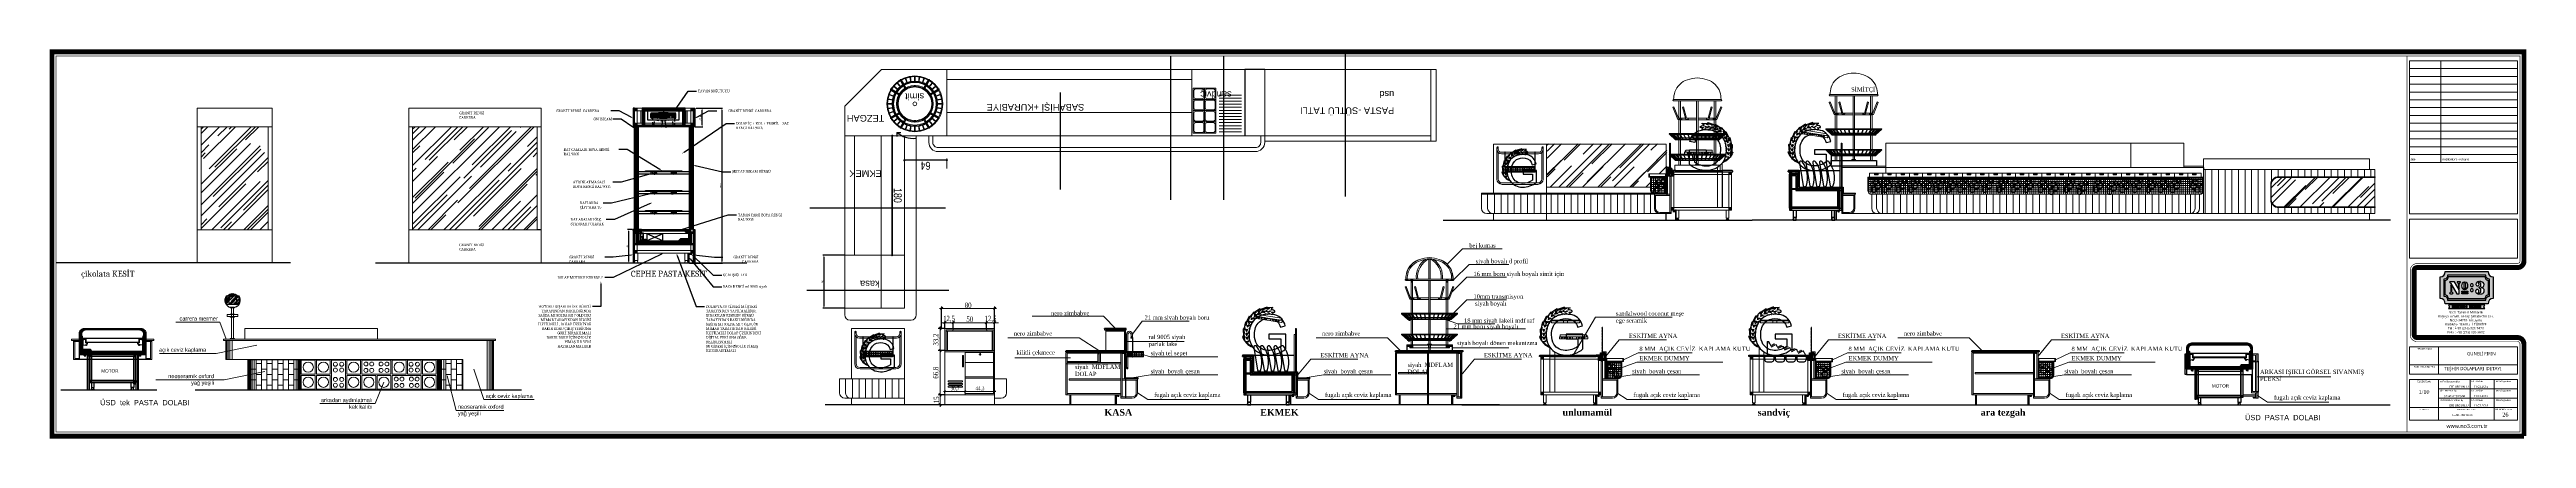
# Model space of a CAD drawing. Header units: millimetres. Extents: x 54215 to 67697, y 23496 to 56611.
# Drawn here: x 54728 to 58465, y 28009 to 28597 of the extents above; entities that cross this region are included whole.
import ezdxf
from ezdxf import colors
from ezdxf.entities.mleader import LeaderData, LeaderLine
from ezdxf.enums import TextEntityAlignment as Align
from ezdxf.math import Vec2, Vec3

# ---------------------------------------------------------------- set-up
doc = ezdxf.new("R2010")
doc.units = ezdxf.units.MM
for name, pattern in [('CENTER', [2, 1.25, -0.25, 0.25, -0.25]), ('DASHED', [19.05, 12.7, -6.35]), ('DASHED2', [9.525, 6.35, -3.175]), ('HIDDEN', [0.375, 0.25, -0.125])]:
    doc.linetypes.add(name, pattern=pattern)
doc.layers.add('0 rölöve', color=7, linetype='Continuous', true_color=0xf1380e)
for name, color, linetype in [('830 LED AYDINLATMA', 2, 'Continuous'), ('cam', 130, 'Continuous'), ('CEPHE PASTA SİYAH SAC', 251, 'Continuous'), ('T_Beleuchtung', 253, 'Continuous')]:
    doc.layers.add(name, color=color, linetype=linetype)
for name, color, linetype, lineweight in [('AHSAP_kesit', 44, 'Continuous', 5), ('ahşap', 27, 'Continuous', 25), ('alüm. pofil', 123, 'Continuous', 25), ('DEMIR_gor', 154, 'Continuous', 9), ('DEMIR_kesit', 170, 'Continuous', 18), ('Layer1', 7, 'Continuous', 35), ('mermer', 42, 'Continuous', 25), ('MERMER_kesit', 21, 'Continuous', 25), ('no3_ahsap gorunus arka ince', 53, 'Continuous', 15), ('no3_ahsap gorunus arka kalın', 43, 'Continuous', 15), ('no3_ahsap gorunus on ince', 32, 'Continuous', 13), ('no3_cam gorunus arka', 140, 'Continuous', 13), ('no3_cam gorunus on', 142, 'Continuous', 15), ('no3_duvar kaplama', 8, 'Continuous', 0), ('no3_duvar kaplama trimli', 8, 'Continuous', 0), ('no3_döşeme kaplama', 8, 'Continuous', 0), ('no3_kutu profil gorunus', 8, 'Continuous', 0), ('no3_kutuprofil kesit', 74, 'Continuous', 18), ('no3_led doseme', 50, 'FENCELINE1', 0), ('no3_lejand', 255, 'Continuous', 13), ('no3_mermer gorunus on', 31, 'Continuous', 15), ('no3_mermer kesit', 21, 'Continuous', 20), ('no3_mobilya aydınlatma', 50, 'Continuous', 13), ('no3_paslanmaz gorunus arka', 173, 'Continuous', 13), ('no3_tefriş arka ince', 65, 'Continuous', 13), ('no3_yazı detay', 152, 'Continuous', 0), ('no3_yazı duvar', 152, 'Continuous', 0), ('no3_ölçü elektrik', 252, 'Continuous', 0), ('no3_ölçü tefriş', 252, 'Continuous', 0), ('t_olcu', 251, 'Continuous', 20), ('t_yazı', 154, 'Continuous', 25), ('tarama', 8, 'Continuous', 9), ('tefris', 7, 'Continuous', 25), ('TEFRIS_mutfak_ekipmanlari', 161, 'Continuous', 0), ('çizgi', 7, 'Continuous', 30), ('ölçü', 4, 'Continuous', 13)]:
    doc.layers.add(name, color=color, linetype=linetype, lineweight=lineweight)
for name, color, linetype, lineweight, true_color in [('no3_ahsap kesit arka', 7, 'Continuous', 20, 0xff4f14), ('no3_ahsap kesit on', 7, 'Continuous', 20, 0xfca103), ('no3_doğrama gorunus', 7, 'Continuous', 0, 0x004d4d), ('no3_tefriş ön ince', 7, 'Continuous', 18, 0x8c1aff), ('SAC', 7, 'Continuous', 20, 0x4aed60)]:
    doc.layers.add(name, color=color, linetype=linetype, lineweight=lineweight, true_color=true_color)
doc.styles.add('ARIALT', font='arial.ttf', dxfattribs={"height": 10})
doc.styles.add('AT-ARIAL', font='arial.ttf')
doc.styles.add('olcu', font='arial.ttf', dxfattribs={"width": 0.8})
doc.styles.get("Standard").update_dxf_attribs({"font": 'arial.ttf'})
doc.styles.add('style1', font='arial.ttf', dxfattribs={"height": 20})
doc.styles.add('Ölçü50', font='georgia.ttf', dxfattribs={"width": 0.7})
doc.linetypes.add('FENCELINE1', pattern='A,0.25,-0.1,[133,ltypeshp.shx,S=0.1,R=0,X=-0.1,Y=0],-0.1,1', length=1.45)
doc.dimstyles.new('ISO-25', dxfattribs={"dimtxt": 2.5, "dimasz": 2.5, "dimexe": 1.25, "dimexo": 0.625, "dimtad": 1, "dimtxsty": 'Standard', "dimcen": 2.5, "dimadec": 0, "dimazin": 0, "dimtfac": 1, "dimtmove": 0, "dimatfit": 3, "dimfxl": 1, "dimarcsym": 0})
doc.dimstyles.new('olcu10', dxfattribs={"dimtxt": 11, "dimasz": 2, "dimexe": 1.25, "dimexo": 0.625, "dimgap": 0.5, "dimtad": 1, "dimdec": 1, "dimzin": 9, "dimtxsty": 'Ölçü50', "dimblk": 'CENTIK', "dimcen": 2, "dimclrd": 250, "dimclre": 250, "dimclrt": 44, "dimazin": 2, "dimtfac": 1, "dimtdec": 1, "dimtix": 1, "dimtmove": 0, "dimatfit": 3, "dimldrblk": 'CENTIK', "dimfxl": 1, "dimlwd": -1, "dimarcsym": 0})
doc.dimstyles.new('olcu50', dxfattribs={"dimtxt": 8, "dimasz": 3, "dimexe": 1.25, "dimexo": 0.625, "dimgap": 0.5, "dimtad": 1, "dimdec": 1, "dimzin": 9, "dimtxsty": 'Ölçü50', "dimblk": 'CENTIK', "dimcen": 2, "dimclrd": 256, "dimclre": 256, "dimclrt": 46, "dimazin": 2, "dimtfac": 1, "dimtdec": 1, "dimtix": 1, "dimtmove": 0, "dimatfit": 3, "dimldrblk": 'CENTIK', "dimfxl": 1, "dimlwd": -1, "dimarcsym": 0})
doc.dimstyles.new('tufan', dxfattribs={"dimtxt": 12, "dimasz": 0.5, "dimexe": 1.25, "dimexo": 0.625, "dimgap": 2, "dimtad": 1, "dimdec": 0, "dimzin": 1, "dimtxsty": 'olcu', "dimblk1": 'sol', "dimblk2": 'sag', "dimsah": 1, "dimcen": 0, "dimse1": 1, "dimse2": 1, "dimclrd": 256, "dimclrt": 256, "dimadec": 0, "dimazin": 0, "dimtfac": 1, "dimtdec": 0, "dimtix": 1, "dimtmove": 0, "dimatfit": 2, "dimldrblk": 'NONE', "dimfxl": 1.25, "dimarcsym": 0})
pattern_1 = [(45, (30786.46157, -13411.90448), (0.0561266008, -0.0561266008), [])]
pattern_2 = [(45, (51620.5892, 24152.14053), (-0.224506403, 0.224506403), [])]
pattern_3 = [(45, (51620.5892, 24142.9492), (-0.224506403, 0.224506403), [])]
pattern_4 = [(135, (55279.68947, 28188.93165), (-0.056126601, -0.056126601), [])]
pattern_5 = [(45, (2113.863, -5554.6322), (-0.67351921, 0.67351921), [])]
pattern_6 = [(144, (-126428.2273, 51806.9939), (-0.2799327264, -0.3852943436), []), (144, (-126428.2624, 51807.21565), (-0.2799327264, -0.3852943436), [])]
pattern_7 = [(135, (8795.80946, -1706.79038), (-0.056126601, -0.056126601), [])]
pattern_8 = [(45, (6641.341, 4790.8847), (-0.67351921, 0.67351921), [])]
pattern_9 = [(135, (13323.28748, 8638.726505), (-0.056126601, -0.056126601), [])]
pattern_10 = [(135, (-69345.68322, 102123.8365), (-0.3367596045, -0.3367596045), []), (135, (-69345.68322, 102124.061), (-0.3367596045, -0.3367596045), [])]
pattern_11 = [(135, (56975.56624, 27974.827255), (-0.056126601, -0.056126601), [])]
pattern_12 = [(135, (56106.02397, 27974.827255), (-0.056126601, -0.056126601), [])]
pattern_13 = [(135, (55599.088926, 27974.827255), (-0.056126601, -0.056126601), [])]
pattern_14 = [(90, (0, 0), (-10, 6e-16), [])]
pattern_15 = [(135, (-115073.0382, 81657.416), (-0.3367596045, -0.3367596045), []), (135, (-115073.0382, 81657.6405), (-0.3367596045, -0.3367596045), [])]
pattern_16 = [(135, (56037.95547, 28058.13497), (-0.056126601, -0.056126601), [])]
pattern_17 = [(135, (56098.90125, 28058.44987), (-0.056126601, -0.056126601), [])]
pattern_18 = [(135, (56038.33206, 28089.65533), (-0.056126601, -0.056126601), [])]
pattern_19 = [(135, (56098.14101, 28089.66383), (-0.056126601, -0.056126601), [])]
pattern_20 = [(135, (56041.81546, 28147.57272), (-0.056126601, -0.056126601), [])]
pattern_21 = [(135, (56095.11169, 28147.558555), (-0.056126601, -0.056126601), [])]

# ---------------------------------------------------------------- blocks, each defined once
blk = doc.blocks.new('MAKARA ON')
at = {"color": 4}
for p, q in [((-0.3, 0), (0.3, 0)), ((-0.5, -0.7), (-0.5, -0.2)), ((-0.5, -1.5), (-0.5, -1.2)), ((-0.4, -1.5), (-0.5, -1.5)), ((-0.4, -0.8), (-0.4, -0.2)), ((-0.4, -1.5), (-0.4, -1.1)), ((-0.3, -0.1), (0.3, -0.1)), ((0.4, -0.2), (0.4, -0.8)), ((0.4, -1.1), (0.4, -1.5)), ((0.5, -1.5), (0.4, -1.5)), ((0.5, -0.2), (0.5, -0.8)), ((0.5, -1.1), (0.5, -1.5))]:
    blk.add_line(p, q, dxfattribs=at)
at = {"color": 9, "linetype": 'CENTER', "ltscale": 0.2}
blk.add_line((-0.6, -1), (0.7, -1), dxfattribs=at)
at = {"color": 4}
for centre, radius, start, end in [((-0.3, -0.2), 0.2, 90, 180), ((-0.3, -0.2), 0.1, 90, 180), ((0.3, -0.2), 0.2, 0, 90), ((0.3, -0.2), 0.1, 0, 90)]:
    blk.add_arc(centre, radius, start, end, dxfattribs=at)
at = {"layer": 'Layer1', "color": 3}
for p, q in [((-0.5, -0.7), (-0.5, -1.2)), ((-0.5, -0.7), (-0.5, -0.7)), ((-0.5, -0.7), (-0.5, -1.2)), ((-0.3, -0.8), (-0.5, -0.8)), ((-0.3, -1.1), (-0.5, -1.1)), ((-0.5, -1.2), (-0.5, -1.2)), ((-0.3, -1.7), (-0.3, -0.2)), ((-0.3, -0.2), (-0.2, -0.2)), ((-0.2, -1.7), (-0.3, -1.7)), ((-0.2, -0.2), (-0.2, -1.7)), ((0.2, -0.2), (0.3, -0.2)), ((0.2, -0.2), (0.2, -1.7)), ((0.3, -1.7), (0.2, -1.7)), ((0.3, -0.2), (0.3, -1.7)), ((0.3, -0.8), (0.6, -0.8)), ((0.3, -1.1), (0.6, -1.1)), ((0.6, -0.8), (0.6, -1.1))]:
    blk.add_line(p, q, dxfattribs=at)
for centre, start, end in [((0, -0.2), 186.0256, 353.9744), ((0, -1.7), 6.0256, 173.9744)]:
    blk.add_arc(centre, 0.181, start, end, dxfattribs=at)
blk = doc.blocks.new('LED')
h = blk.add_hatch()
h.set_pattern_fill('ANSI31', color=256, scale=0.025, angle=90, style=0)
h.set_pattern_definition(pattern_1)
h.paths.add_polyline_path([(29349.7, -13311.9), (29349.7, -13313.2), (29349.5, -13313.2), (29349.5, -13313.4), (29349.7, -13313.4), (29349.7, -13313.6), (29349.5, -13313.6), (29349.5, -13313.7), (29349.8, -13313.7), (29349.8, -13311.7), (29347.8, -13311.7), (29347.8, -13313.7), (29348.1, -13313.7), (29348.1, -13313.6), (29348, -13313.6), (29348, -13313.4), (29348.1, -13313.4), (29348.1, -13313.2), (29348, -13313.2), (29348, -13311.9)])
h = blk.add_hatch()
h.set_pattern_fill('ANSI31', color=256, scale=0.025, angle=90, style=0)
h.set_pattern_definition(pattern_1)
h.paths.add_polyline_path([(29349.7, -13312.8), (29348, -13312.8), (29348, -13312.9), (29349.7, -13312.9)])
h = blk.add_hatch(color=256)
h.paths.add_polyline_path([(29348.2, -13312.9), (29348.2, -13313.1), (29349.4, -13313.1), (29349.4, -13312.9)])
h.paths.add_polyline_path([(29348.5, -13313.1), (29348.5, -13313.3), (29348.8, -13313.3), (29349.1, -13313.3), (29349.1, -13313.1)])
for p, q in [((29348.6, -13313.4), (29347.9, -13314.3)), ((29348.2, -13313.1), (29349.4, -13313.1)), ((29348.9, -13313.4), (29349.3, -13314.3)), ((29349, -13313.4), (29349.8, -13314.3))]:
    blk.add_line(p, q)
at = {"ltscale": 0.5}
blk.add_line((29348.8, -13313.4), (29348.5, -13314.3), dxfattribs=at)
blk.add_lwpolyline([(29348.1, -13313.6), (29348.1, -13313.7), (29347.8, -13313.7), (29347.8, -13311.7), (29349.8, -13311.7), (29349.8, -13313.7), (29349.5, -13313.7), (29349.5, -13313.6), (29349.7, -13313.6), (29349.7, -13313.4), (29349.5, -13313.4), (29349.5, -13313.2), (29349.7, -13313.2), (29349.7, -13312.9), (29348, -13312.9), (29348, -13313.2), (29348.1, -13313.2), (29348.1, -13313.4), (29348, -13313.4), (29348, -13313.6), (29348.1, -13313.6), (29348.1, -13313.6), (29348, -13313.6), (29348, -13313.4), (29348.1, -13313.4), (29348.1, -13313.2), (29348, -13313.2), (29348, -13312.9), (29348, -13312.8), (29349.7, -13312.8), (29349.7, -13312.9), (29349.7, -13311.9), (29348, -13311.9), (29348, -13312.8)])
blk = doc.blocks.new('ÜS TÜNEL SAÇ')
at = {"color": 6}
blk.add_lwpolyline([(4797, 2743), (4796, 2743), (4795, 2741), (4795, 2671), (4795, 2670, 0.331794), (4797, 2669), (4860, 2680, 0.228859), (4860, 2682), (4860, 2702, 0.414214), (4858, 2704), (4841, 2704), (4841, 2757)], format="xyb", dxfattribs=at)
at = {"layer": 'çizgi', "color": 6, "lineweight": 25}
blk.add_lwpolyline([(4841, 2757, 0.414214), (4839, 2759), (4799, 2759, 0.414214), (4797, 2757), (4797, 2743)], format="xyb", dxfattribs=at)
blk = doc.blocks.new('EI')
h = blk.add_hatch()
h.set_pattern_fill('ANSI31', color=256, scale=0.025, angle=90, style=0)
h.set_pattern_definition([(45, (5620.54416, -666.80319), (0.0561266008, -0.0561266008), [])])
h.paths.add_polyline_path([(4183.8, -567.7), (4182.1, -567.7), (4182.1, -567.8), (4183.8, -567.8)])
h = blk.add_hatch(color=2)
h.paths.add_polyline_path([(4182.3, -567.8), (4182.3, -568), (4183.5, -568), (4183.5, -567.8)])
h.paths.add_polyline_path([(4182.6, -568), (4182.6, -568.2), (4182.9, -568.2), (4183.2, -568.2), (4183.2, -568)])
at = {"color": 2}
for p, q in [((4182.7, -568.3), (4182, -569.2)), ((4182.3, -568), (4183.5, -568)), ((4183, -568.3), (4183.3, -569.2)), ((4183.1, -568.3), (4183.9, -569.2))]:
    blk.add_line(p, q, dxfattribs=at)
at = {"color": 2, "ltscale": 0.5}
blk.add_line((4182.9, -568.3), (4182.6, -569.2), dxfattribs=at)
at = {"ltscale": 0.5}
blk.add_lwpolyline([(4182.1, -567.8), (4183.8, -567.8), (4183.8, -567.7), (4182.1, -567.7)], close=True, dxfattribs=at)
blk = doc.blocks.new('üsdergr')
at = {"ltscale": 0.5}
h = blk.add_hatch(dxfattribs=at)
h.set_pattern_fill('ANSI31', color=3, scale=10)
h.set_pattern_definition([(45, (2447.297, 4536.3992), (-0.883883, 0.883883), [])])
h.paths.add_polyline_path([(2347.3, 4536.4), (2447.3, 4536.4), (2447.3, 4559.4), (2442.3, 4559.4), (2442.3, 4543.6), (2430.9, 4543.6), (2428.3, 4540.6), (2352.3, 4540.6), (2352.3, 4559.4), (2347.3, 4559.4)])
at = {"color": 4, "ltscale": 0.5}
for p, q in [((2348.5, 4561.9), (2348, 4561.9)), ((2446.5, 4561.9), (2446, 4561.9))]:
    blk.add_line(p, q, dxfattribs=at)
at = {"ltscale": 0.5}
for p, q in [((2365.3, 4536.4), (2362.3, 4533.4)), ((2362.3, 4536.4), (2365.3, 4533.4)), ((2367.3, 4536.4), (2427.3, 4536.4)), ((2367.3, 4536.4), (2427.3, 4536.4)), ((2429.3, 4536.4), (2432.3, 4533.4)), ((2432.3, 4536.4), (2429.3, 4533.4)), ((2365.3, 4493.9), (2362.3, 4496.9)), ((2362.3, 4493.9), (2365.3, 4496.9)), ((2367.3, 4493.9), (2427.3, 4493.9)), ((2429.3, 4493.9), (2432.3, 4496.9)), ((2432.3, 4493.9), (2429.3, 4496.9))]:
    blk.add_line(p, q, dxfattribs=at)
at = {"color": 2, "ltscale": 0.5}
for points in [[(2347.3, 4528.6), (2345.5, 4528.6), (2345.5, 4559.6), (2347.3, 4559.6)], [(2362.3, 4490.9), (2360.5, 4490.9), (2360.5, 4536.4), (2362.3, 4536.4)]]:
    blk.add_lwpolyline(points, close=True, dxfattribs=at)
at = {"color": 1, "ltscale": 0.5}
for points in [[(2351.2, 4560.5), (2351.2, 4559.5), (2347.2, 4559.5), (2347.2, 4560.5), (2347.3, 4560.5), (2347.3, 4559.6), (2351.1, 4559.6), (2351.1, 4560.5)], [(2443.4, 4560.5), (2443.4, 4559.5), (2447.4, 4559.5), (2447.4, 4560.5), (2447.3, 4560.5), (2447.3, 4559.6), (2443.5, 4559.6), (2443.5, 4560.5)]]:
    blk.add_lwpolyline(points, close=True, dxfattribs=at)
at = {"color": 1}
for points in [[(2352.3, 4558.4), (2352.3, 4559.4), (2347.3, 4559.4), (2347.3, 4558.4), (2347.2, 4558.4), (2347.2, 4559.5), (2352.4, 4559.5), (2352.4, 4558.4)], [(2442.3, 4558.4), (2442.3, 4559.4), (2447.3, 4559.4), (2447.3, 4558.4), (2447.4, 4558.4), (2447.4, 4559.5), (2442.2, 4559.5), (2442.2, 4558.4)]]:
    blk.add_lwpolyline(points, close=True, dxfattribs=at)
at = {"color": 4, "ltscale": 0.5}
for points in [[(2429.3, 4528.6), (2447.3, 4528.6), (2447.3, 4568.1, 0.414214), (2439.7, 4575.7), (2354.9, 4575.7, 0.414214), (2347.3, 4568.1), (2347.3, 4528.6), (2429.3, 4528.6)], [(2347.3, 4564.1), (2350.8, 4564.1, -0.414214), (2351.8, 4563.1), (2351.8, 4561.6, 0.414214), (2352.8, 4560.6), (2441.8, 4560.6, 0.414214), (2442.8, 4561.6), (2442.8, 4563.1, -0.414214), (2443.8, 4564.1), (2447.3, 4564.1)], [(2445.9, 4567.4, 0.414214), (2438.9, 4574.4), (2355.6, 4574.4, 0.414214), (2348.6, 4567.4), (2348.6, 4561.9), (2348, 4561.9), (2348, 4567.4, -0.414214), (2355.6, 4575), (2438.9, 4575, -0.414214), (2446.5, 4567.4)]]:
    blk.add_lwpolyline(points, format="xyb", dxfattribs=at)
blk.add_lwpolyline([(2347.3, 4559.4), (2352.3, 4559.4), (2352.3, 4540.6), (2428.3, 4540.6), (2430.9, 4543.6), (2442.3, 4543.6), (2442.3, 4559.4), (2447.3, 4559.4), (2447.3, 4536.4), (2347.3, 4536.4)], close=True)
blk.add_lwpolyline([(2349.7, 4561.9), (2350.3, 4561.9), (2350.3, 4566.8, -0.414214), (2356.8, 4573.3), (2437.8, 4573.3, -0.414214), (2444.3, 4566.8), (2444.3, 4561.9), (2444.9, 4561.9), (2444.9, 4566.8, 0.414214), (2437.8, 4573.9), (2356.8, 4573.9, 0.414214), (2349.7, 4566.8)], format="xyb", close=True, dxfattribs=at)
at = {"color": 1, "ltscale": 0.5}
for points in [[(2352.4, 4559.5), (2352.4, 4558.5), (2352.5, 4558.5), (2352.5, 4559.3), (2357, 4559.3), (2357, 4553.8), (2359, 4553.8), (2359, 4552.5), (2359.2, 4552.5), (2359.2, 4554), (2357.2, 4554), (2357.2, 4559.5), (2352.4, 4559.5), (2352.4, 4559.3)], [(2442.2, 4559.5), (2442.2, 4558.5), (2442, 4558.5), (2442, 4559.3), (2437.5, 4559.3), (2437.5, 4553.8), (2435.5, 4553.8), (2435.5, 4552.5), (2435.4, 4552.5), (2435.4, 4554), (2437.4, 4554), (2437.4, 4559.5), (2442.2, 4559.5), (2442.2, 4559.3)]]:
    blk.add_lwpolyline(points, dxfattribs=at)
at = {"color": 4, "ltscale": 0.5}
blk.add_lwpolyline([(2446.5, 4567.4), (2446.5, 4561.9), (2445.9, 4561.9), (2445.9, 4567.4)], dxfattribs=at)
blk.add_lwpolyline([(2357.3, 4554.1), (2437.3, 4554.1), (2437.3, 4554.9), (2357.3, 4554.9)], close=True, dxfattribs=at)
at = {"ltscale": 0.5}
for points in [[(2362.3, 4536.4), (2432.3, 4536.4), (2432.3, 4493.9), (2362.3, 4493.9)], [(2365.3, 4533.4), (2362.3, 4533.4), (2362.3, 4536.4), (2365.3, 4536.4)], [(2365.3, 4533.4), (2429.3, 4533.4), (2429.3, 4496.9), (2365.3, 4496.9)], [(2429.3, 4533.4), (2432.3, 4533.4), (2432.3, 4536.4), (2429.3, 4536.4)], [(2365.3, 4496.9), (2362.3, 4496.9), (2362.3, 4493.9), (2365.3, 4493.9)], [(2429.3, 4496.9), (2432.3, 4496.9), (2432.3, 4493.9), (2429.3, 4493.9)]]:
    blk.add_lwpolyline(points, close=True, dxfattribs=at)
for points in [[(2365.3, 4536.4), (2365.3, 4496.9), (2429.3, 4496.9), (2429.3, 4536.4)], [(2369.1, 4482.9), (2365.5, 4482.9), (2366.1, 4486.4), (2368.6, 4486.4), (2369.1, 4482.9), (2368.6, 4486.4), (2369.3, 4486.4), (2369.3, 4493.9), (2365.3, 4493.9), (2365.3, 4486.4), (2366.1, 4486.4)], [(2425.5, 4482.9), (2429.1, 4482.9), (2428.5, 4486.4), (2426, 4486.4), (2425.5, 4482.9), (2426, 4486.4), (2425.3, 4486.4), (2425.3, 4493.9), (2429.3, 4493.9), (2429.3, 4486.4), (2428.5, 4486.4)]]:
    blk.add_lwpolyline(points, dxfattribs=at)
at = {"color": 4, "ltscale": 0.5}
for centre in [(2357.3, 4550.4), (2397.3, 4538.4), (2437.3, 4550.4)]:
    blk.add_circle(centre, 0.6, dxfattribs=at)
at = {"layer": 'no3_ahsap gorunus arka ince'}
for p, q in [((2451.6, 4547.6), (2451.6, 4502.9)), ((2455.9, 4547.6), (2455.9, 4502.9))]:
    blk.add_line(p, q, dxfattribs=at)
at = {"layer": 'no3_ahsap kesit on'}
for p, q in [((2451.1, 4559.6), (2447.4, 4559.6)), ((2453.4, 4559.6), (2453.4, 4548.6)), ((2445.5, 4501.1), (2445.5, 4528.6)), ((2451.6, 4549.4), (2447.3, 4549.4)), ((2453.4, 4547.6), (2447.3, 4547.6)), ((2447.3, 4502.9), (2447.3, 4528.6)), ((2432.3, 4497.7), (2451.6, 4497.7)), ((2432.3, 4495.9), (2451.6, 4495.9)), ((2453.4, 4501.1), (2445.5, 4501.1)), ((2453.4, 4502.9), (2447.3, 4502.9)), ((2453.4, 4492.9), (2451.6, 4492.9)), ((2453.4, 4492.9), (2453.4, 4501.9))]:
    blk.add_line(p, q, dxfattribs=at)
for points in [[(2447.4, 4559.6), (2453.4, 4559.6), (2453.4, 4548.6)], [(2447.4, 4557.8), (2451.6, 4557.8), (2451.6, 4547.6)], [(2451.6, 4501.1), (2451.6, 4492.9)], [(2453.4, 4501.9), (2453.4, 4492.9)]]:
    blk.add_lwpolyline(points, dxfattribs=at)
for points in [[(2453.4, 4559.6), (2455.4, 4559.6), (2455.4, 4548.6), (2453.4, 4548.6)], [(2453.7, 4548.6), (2455.9, 4548.6), (2455.9, 4547.6), (2453.7, 4547.6)], [(2453.4, 4501.9), (2455.4, 4501.9), (2455.4, 4492.9), (2453.4, 4492.9)], [(2453.7, 4502.9), (2455.9, 4502.9), (2455.9, 4501.9), (2453.7, 4501.9)]]:
    blk.add_lwpolyline(points, close=True, dxfattribs=at)
at = {"layer": 'no3_cam gorunus on'}
for p, q in [((2453.4, 4548.6), (2453.4, 4501.9)), ((2453.7, 4548.6), (2453.7, 4501.9))]:
    blk.add_line(p, q, dxfattribs=at)
at = {"layer": 'çizgi'}
for p, q in [((2365.3, 4493.2), (2365.3, 4494.1)), ((2365.3, 4493.9), (2376.4, 4493.9)), ((2365.3, 4493), (2365.3, 4493.9))]:
    blk.add_line(p, q, dxfattribs=at)
at = {"xscale": -1}
for p in [(2348.3, 4561.7), (2350, 4561.7)]:
    blk.add_blockref('MAKARA ON', p, dxfattribs=at)
at = {"color": 0, "yscale": 0.1, "zscale": 0.1}
for p, xscale in [((1873, 4283.5), 0.1), ((2921.6, 4283.5), -0.1)]:
    blk.add_blockref('ÜS TÜNEL SAÇ', p, dxfattribs=dict(at, xscale=xscale))
for name, p in [('MAKARA ON', (2444.6, 4561.7)), ('MAKARA ON', (2446.2, 4561.7)), ('LED', (-26992.7, 17848.1)), ('LED', (-26984.6, 17805.6))]:
    blk.add_blockref(name, p)
at = {"color": 2}
blk.add_blockref('LED', (-26909.6, 17848.1), dxfattribs=at)
at = {"layer": 'no3_ahsap gorunus arka kalın', "color": 228}
blk.add_blockref('EI', (-1733.6, 5061.5), dxfattribs=at)
at = {"ltscale": 0.5, "insert": (2388.5, 4513.9), "char_height": 5, "attachment_point": 1}
blk.add_mtext_dynamic_manual_height_columns('\\pi-2.7362;MOTOR', width=19.916, gutter_width=1, heights=[0], dxfattribs=at)
blk = doc.blocks.new('sol')
at = {"layer": 'ölçü'}
blk.add_line((0, 5), (0, -25), dxfattribs=at)
blk.add_circle((0, 0), 2, dxfattribs=at)
blk = doc.blocks.new('sag')
at = {"layer": 'ölçü'}
blk.add_line((0, -5), (0, 25), dxfattribs=at)
blk.add_circle((0, 0), 2, dxfattribs=at)
blk = doc.blocks.new('*D165')
at = {"layer": 'Defpoints', "color": 0, "transparency": 16777216}
for p in [(4616.1, 2810.6), (4552.1, 2773.5), (4616.1, 2773.5)]:
    blk.add_point(p, dxfattribs=at)
at = {"layer": 'no3_ölçü tefriş', "lineweight": -2, "transparency": 16777216}
blk.add_line((4552.6, 2810.6), (4615.6, 2810.6), dxfattribs=at)
at = {"layer": 'no3_ölçü tefriş', "lineweight": -2, "transparency": 16777216, "xscale": 0.5, "yscale": 0.5, "zscale": 0.5, "rotation": 180}
blk.add_blockref('sol', (4552.1, 2810.6), dxfattribs=at)
at = {"layer": 'no3_ölçü tefriş', "lineweight": -2, "transparency": 16777216, "xscale": 0.5, "yscale": 0.5, "zscale": 0.5}
blk.add_blockref('sag', (4616.1, 2810.6), dxfattribs=at)
at = {"layer": 'no3_ölçü tefriş', "transparency": 16777216, "insert": (4584.1, 2818.8), "char_height": 12, "attachment_point": 5, "style": 'olcu'}
blk.add_mtext('64', dxfattribs=at)
blk = doc.blocks.new('_None')
blk = doc.blocks.new('*D166')
at = {"layer": 'Defpoints', "color": 0, "transparency": 16777216}
for p in [(4616.1, 2953.9), (4634.3, 2953.9), (4616.1, 2773.5)]:
    blk.add_point(p, dxfattribs=at)
at = {"layer": 'no3_ölçü tefriş', "lineweight": -2, "transparency": 16777216}
blk.add_line((4634.3, 2774), (4634.3, 2953.4), dxfattribs=at)
at = {"layer": 'no3_ölçü tefriş', "lineweight": -2, "transparency": 16777216, "xscale": 0.5, "yscale": 0.5, "zscale": 0.5}
for name, p, rotation in [('sag', (4634.3, 2953.9), 90), ('sol', (4634.3, 2773.5), 270)]:
    blk.add_blockref(name, p, dxfattribs=dict(at, rotation=rotation))
at = {"layer": 'no3_ölçü tefriş', "transparency": 16777216, "insert": (4626.2, 2863.7), "char_height": 12, "attachment_point": 5, "rotation": 90, "style": 'olcu'}
blk.add_mtext('180', dxfattribs=at)
blk = doc.blocks.new('*D167')
at = {"layer": 'Defpoints', "color": 0, "transparency": 16777216}
for p in [(4616.1, 2953.9), (4616.1, 2773.5), (4634.3, 2773.5)]:
    blk.add_point(p, dxfattribs=at)
at = {"layer": 'no3_ölçü tefriş', "lineweight": -2, "transparency": 16777216}
blk.add_line((4634.3, 2953.4), (4634.3, 2774), dxfattribs=at)
at = {"layer": 'no3_ölçü tefriş', "lineweight": -2, "transparency": 16777216, "xscale": 0.5, "yscale": 0.5, "zscale": 0.5}
for name, p, rotation in [('sol', (4634.3, 2953.9), 90), ('sag', (4634.3, 2773.5), 270)]:
    blk.add_blockref(name, p, dxfattribs=dict(at, rotation=rotation))
at = {"layer": 'no3_ölçü tefriş', "transparency": 16777216, "insert": (4626.2, 2863.7), "char_height": 12, "attachment_point": 5, "rotation": 90, "style": 'olcu'}
blk.add_mtext('180', dxfattribs=at)
blk = doc.blocks.new('*U163')
for p, q in [((3.9, 0.4), (-3.9, 0.4)), ((3.9, -0.4), (-3.9, -0.4))]:
    blk.add_line(p, q)
blk = doc.blocks.new('*U164')
at = {"layer": 'no3_kutu profil gorunus', "color": 0, "linetype": 'ByBlock', "lineweight": -2, "transparency": 16777216}
for p, rotation in [((13213.9, 8033.2), 339.9999999999987), ((13216.7, 8039.1), 329.9999999999988), ((13220.4, 8044.4), 319.9999999999989), ((13225, 8049), 309.9999999999987), ((13230.3, 8052.7), 299.9999999999989), ((13236.2, 8055.4), 289.9999999999987), ((13242.4, 8057.1), 279.9999999999987), ((13248.9, 8057.7), 269.9999999999988), ((13255.3, 8057.1), 259.9999999999988), ((13261.6, 8055.4), 249.9999999999989), ((13267.5, 8052.7), 239.9999999999989), ((13272.8, 8049), 229.9999999999989), ((13277.4, 8044.4), 219.9999999999989), ((13281.1, 8039.1), 209.9999999999991), ((13283.8, 8033.2), 199.999999999999), ((13212.3, 8026.9), 349.9999999999988), ((13212.3, 8014), 9.999999999999977), ((13213.9, 8007.8), 19.99999999999994), ((13216.7, 8001.9), 29.99999999999993), ((13220.4, 7996.6), 39.99999999999992), ((13277.4, 7996.6), 139.9999999999993), ((13281.1, 8001.9), 149.9999999999993), ((13283.8, 8007.8), 159.9999999999992), ((13285.5, 8026.9), 189.999999999999), ((13285.5, 8014), 169.9999999999992), ((13286.1, 8020.5), 180), ((13225, 7992), 49.99999999999986), ((13230.3, 7988.3), 59.99999999999986), ((13236.2, 7985.5), 69.99999999999976), ((13242.4, 7983.9), 79.99999999999969), ((13248.9, 7983.3), 89.99999999999972), ((13255.3, 7983.9), 99.99999999999963), ((13261.6, 7985.5), 109.9999999999995), ((13267.5, 7988.3), 119.9999999999995), ((13272.8, 7992), 129.9999999999994)]:
    blk.add_blockref('*U163', p, dxfattribs=dict(at, rotation=rotation))
blk.add_blockref('*U163', (13211.7, 8020.5), dxfattribs=at)
blk = doc.blocks.new('dwetuy')
for q in [(4621.3, 2768.6), (4627.5, 2774.7)]:
    blk.add_line((4627.5, 2768.6), q)
blk.add_arc((4602.7, 2738.8), 38.7, 50.1357, 95.3388)
for p in [(4577.5, 2738.9), (4586.7, 2748.1), (4614, 2748.1), (4623.2, 2738.9), (4577.5, 2711.6), (4586.7, 2702.4), (4614, 2702.4), (4623.2, 2711.6)]:
    blk.add_point(p)
at = {"layer": 'no3_ahsap gorunus on ince'}
blk.add_circle((4600.3, 2725.3), 34.2, dxfattribs=at)
at = {"layer": 'no3_kutu profil gorunus'}
for radius in [42.3, 41.1, 33.2, 32.1, 2.86]:
    blk.add_circle((4600.3, 2725.3), radius, dxfattribs=at)
at = {"layer": 'no3_kutuprofil kesit'}
for p, q in [((4576.1, 2738.8), (4563.6, 2746.3)), ((4576.9, 2740.2), (4564.4, 2747.7)), ((4585.4, 2748.7), (4578, 2761.2)), ((4586.8, 2749.5), (4579.3, 2762)), ((4613.9, 2749.5), (4621.3, 2762)), ((4615.3, 2748.7), (4622.7, 2761.2)), ((4623.8, 2740.2), (4636.2, 2747.7)), ((4624.6, 2738.8), (4637, 2746.3)), ((4576.1, 2711.7), (4563.6, 2704.3)), ((4576.9, 2710.3), (4564.4, 2702.9)), ((4585.4, 2701.8), (4578, 2689.4)), ((4586.8, 2701), (4579.3, 2688.6)), ((4613.9, 2701), (4621.3, 2688.6)), ((4615.3, 2701.8), (4622.7, 2689.4)), ((4623.8, 2710.3), (4636.2, 2702.9)), ((4624.6, 2711.7), (4637, 2704.3))]:
    blk.add_line(p, q, dxfattribs=at)
for centre, radius in [((4600.3, 2725.3), 27.8), ((4600.3, 2725.3), 25.4), ((4600.3, 2751.9), 1.2), ((4600.3, 2751.9), 1), ((4573.7, 2725.3), 1.2), ((4573.7, 2725.3), 1), ((4600.3, 2698.7), 1.2), ((4600.3, 2698.7), 1), ((4626.9, 2725.3), 1.2), ((4626.9, 2725.3), 1)]:
    blk.add_circle(centre, radius, dxfattribs=at)
for start, end in [(92.585, 177.415), (2.585, 87.415), (182.585, 267.415), (272.585, 357.415)]:
    blk.add_arc((4600.3, 2725.3), 26.6, start, end, dxfattribs=at)
for centre, major_axis in [((4564.1, 2747), (0.408, 0.69)), ((4622, 2761.6), (0.69, -0.408)), ((4636.6, 2703.6), (-0.408, -0.69)), ((4578.7, 2689), (-0.69, 0.408))]:
    blk.add_ellipse(centre, major_axis=major_axis, ratio=0.72238, dxfattribs=at)
for centre, major_axis in [((4571.8, 2742.3), (0.408, 0.69)), ((4617.4, 2753.8), (0.69, -0.408)), ((4583.3, 2696.8), (-0.69, 0.408)), ((4628.8, 2708.2), (-0.408, -0.69))]:
    blk.add_ellipse(centre, major_axis=major_axis, ratio=0.72238, start_param=3.058623, end_param=6.283185, dxfattribs=at)
at = {"layer": 'no3_kutuprofil kesit', "extrusion": (0, 0, -1)}
for centre, major_axis in [((4578.7, 2761.6), (-0.69, -0.408)), ((4636.6, 2747), (-0.408, 0.69)), ((4564.1, 2703.6), (0.408, -0.69)), ((4622, 2689), (0.69, 0.408))]:
    blk.add_ellipse(centre, major_axis=major_axis, ratio=0.72238, dxfattribs=at)
for centre, major_axis in [((4583.3, 2753.8), (-0.69, -0.408)), ((4628.8, 2742.3), (-0.408, 0.69)), ((4571.8, 2708.2), (0.408, -0.69)), ((4617.4, 2696.8), (0.69, 0.408))]:
    blk.add_ellipse(centre, major_axis=major_axis, ratio=0.72238, start_param=3.058623, end_param=6.283185, dxfattribs=at)
at = {"layer": 'no3_kutu profil gorunus', "rotation": 180}
blk.add_blockref('*U164', (17849.2, 10745.8), dxfattribs=at)
blk = doc.blocks.new('*D181')
at = {"color": 0, "lineweight": -2, "transparency": 16777216}
for p, q in [((55705.6, 28507.9), (55743.3, 28507.9)), ((55742, 28505.4), (55742, 28276.6)), ((55693.1, 28274.1), (55743.3, 28274.1))]:
    blk.add_line(p, q, dxfattribs=at)
at = {"color": 0, "transparency": 16777216}
for points in [[(55741.6, 28505.4), (55742.4, 28505.4), (55742, 28507.9)], [(55741.6, 28276.6), (55742.4, 28276.6), (55742, 28274.1)]]:
    blk.add_solid(points, dxfattribs=at)
at = {"layer": 'Defpoints', "color": 0, "transparency": 16777216}
for p in [(55705, 28507.9), (55692.5, 28274.1), (55742, 28274.1)]:
    blk.add_point(p, dxfattribs=at)
at = {"color": 0, "transparency": 16777216, "insert": (55740.3, 28391), "char_height": 2.5, "attachment_point": 5, "rotation": 90}
blk.add_mtext('{\\H0.75x;233,77}', dxfattribs=at)
blk = doc.blocks.new('*D182')
at = {"color": 0, "lineweight": -2, "transparency": 16777216}
for p, q in [((55607.5, 28324.5), (55600, 28324.5)), ((55601.3, 28322), (55601.3, 28276.6)), ((55607.5, 28274.1), (55600, 28274.1))]:
    blk.add_line(p, q, dxfattribs=at)
at = {"color": 0, "transparency": 16777216}
for points in [[(55600.9, 28322), (55601.7, 28322), (55601.3, 28324.5)], [(55600.9, 28276.6), (55601.7, 28276.6), (55601.3, 28274.1)]]:
    blk.add_solid(points, dxfattribs=at)
at = {"layer": 'Defpoints', "color": 0, "transparency": 16777216}
for p in [(55608.2, 28324.5), (55601.3, 28274.1), (55608.2, 28274.1)]:
    blk.add_point(p, dxfattribs=at)
at = {"color": 0, "transparency": 16777216, "insert": (55599.7, 28299.3), "char_height": 2.5, "attachment_point": 5, "rotation": 90}
blk.add_mtext('{\\H0.75x;50}', dxfattribs=at)
blk = doc.blocks.new('*D183')
at = {"color": 0, "lineweight": -2, "transparency": 16777216}
for p, q in [((55701.8, 28479.9), (55713.7, 28479.9)), ((55703.3, 28507.9), (55713.7, 28507.9)), ((55712.4, 28482.4), (55712.4, 28505.4))]:
    blk.add_line(p, q, dxfattribs=at)
at = {"color": 0, "transparency": 16777216}
for points in [[(55712, 28505.4), (55712.8, 28505.4), (55712.4, 28507.9)], [(55712, 28482.4), (55712.8, 28482.4), (55712.4, 28479.9)]]:
    blk.add_solid(points, dxfattribs=at)
at = {"layer": 'Defpoints', "color": 0, "transparency": 16777216}
for p in [(55701.2, 28479.9), (55702.7, 28507.9), (55712.4, 28507.9)]:
    blk.add_point(p, dxfattribs=at)
at = {"color": 0, "transparency": 16777216, "insert": (55710.3, 28493.9), "char_height": 2.5, "attachment_point": 5, "rotation": 90}
blk.add_mtext('27,96', dxfattribs=at)
blk = doc.blocks.new('CENTIK')
for p, q in [((-1, 0), (1, 0)), ((-0.6, -0.6), (0.6, 0.6)), ((0, 1), (0, -1))]:
    blk.add_line(p, q)
blk = doc.blocks.new('*D184')
at = {"layer": 'Defpoints', "color": 0, "transparency": 16777216}
for p in [(56078.7, 28076.8), (56109.4, 28080), (56109.4, 28076.8)]:
    blk.add_point(p, dxfattribs=at)
at = {"layer": 'no3_yazı detay', "color": 250, "linetype": 'ByBlock', "lineweight": -2, "transparency": 16777216}
for p, q in [((56078.7, 28077.4), (56078.7, 28081.3)), ((56109.4, 28077.4), (56109.4, 28081.3))]:
    blk.add_line(p, q, dxfattribs=at)
at = {"layer": 'no3_yazı detay', "color": 250, "linetype": 'ByBlock', "transparency": 16777216}
blk.add_line((56080.7, 28080), (56107.4, 28080), dxfattribs=at)
at = {"layer": 'no3_yazı detay', "color": 250, "transparency": 16777216, "xscale": 2, "yscale": 2, "zscale": 2, "rotation": 180}
blk.add_blockref('CENTIK', (56078.7, 28080), dxfattribs=at)
at = {"layer": 'no3_yazı detay', "color": 250, "transparency": 16777216, "xscale": 2, "yscale": 2, "zscale": 2}
blk.add_blockref('CENTIK', (56109.4, 28080), dxfattribs=at)
at = {"layer": 'no3_yazı detay', "color": 44, "transparency": 16777216, "insert": (56094, 28084.3), "char_height": 6, "attachment_point": 5, "style": 'Ölçü50'}
blk.add_mtext('30,7', dxfattribs=at)
blk = doc.blocks.new('*D185')
at = {"layer": 'Defpoints', "color": 0, "transparency": 16777216}
for p in [(56109.4, 28076.8), (56153.7, 28080), (56153.7, 28076.8)]:
    blk.add_point(p, dxfattribs=at)
at = {"layer": 'no3_yazı detay', "color": 250, "linetype": 'ByBlock', "lineweight": -2, "transparency": 16777216}
for p, q in [((56109.4, 28077.4), (56109.4, 28081.3)), ((56153.7, 28077.4), (56153.7, 28081.3))]:
    blk.add_line(p, q, dxfattribs=at)
at = {"layer": 'no3_yazı detay', "color": 250, "linetype": 'ByBlock', "transparency": 16777216}
blk.add_line((56111.4, 28080), (56151.7, 28080), dxfattribs=at)
at = {"layer": 'no3_yazı detay', "color": 250, "transparency": 16777216, "xscale": 2, "yscale": 2, "zscale": 2, "rotation": 180}
blk.add_blockref('CENTIK', (56109.4, 28080), dxfattribs=at)
at = {"layer": 'no3_yazı detay', "color": 250, "transparency": 16777216, "xscale": 2, "yscale": 2, "zscale": 2}
blk.add_blockref('CENTIK', (56153.7, 28080), dxfattribs=at)
at = {"layer": 'no3_yazı detay', "color": 44, "transparency": 16777216, "insert": (56131.5, 28084.3), "char_height": 6, "attachment_point": 5, "style": 'Ölçü50'}
blk.add_mtext('44,3', dxfattribs=at)
blk = doc.blocks.new('*D186')
at = {"layer": 'Defpoints', "color": 0, "transparency": 16777216}
for p in [(56078.7, 28175), (56071.3, 28141.8), (56078.7, 28141.8)]:
    blk.add_point(p, dxfattribs=at)
at = {"layer": 'no3_ölçü elektrik', "lineweight": -2, "transparency": 16777216}
for p, q in [((56078, 28175), (56070, 28175)), ((56078, 28141.8), (56070, 28141.8))]:
    blk.add_line(p, q, dxfattribs=at)
at = {"layer": 'no3_ölçü elektrik', "transparency": 16777216}
blk.add_line((56071.3, 28172), (56071.3, 28144.8), dxfattribs=at)
at = {"layer": 'no3_ölçü elektrik', "transparency": 16777216, "xscale": 3, "yscale": 3, "zscale": 3}
for p, rotation in [((56071.3, 28175), 90), ((56071.3, 28141.8), 270)]:
    blk.add_blockref('CENTIK', p, dxfattribs=dict(at, rotation=rotation))
at = {"layer": 'no3_ölçü elektrik', "color": 46, "transparency": 16777216, "insert": (56065.8, 28158.4), "char_height": 8, "attachment_point": 5, "rotation": 90, "style": 'Ölçü50'}
blk.add_mtext('33,2', dxfattribs=at)
blk = doc.blocks.new('*D187')
at = {"layer": 'Defpoints', "color": 0, "transparency": 16777216}
for p in [(56078.7, 28141.8), (56071.3, 28075), (56078.7, 28075)]:
    blk.add_point(p, dxfattribs=at)
at = {"layer": 'no3_ölçü elektrik', "lineweight": -2, "transparency": 16777216}
for p, q in [((56078, 28141.8), (56070, 28141.8)), ((56078, 28075), (56070, 28075))]:
    blk.add_line(p, q, dxfattribs=at)
at = {"layer": 'no3_ölçü elektrik', "transparency": 16777216}
blk.add_line((56071.3, 28138.8), (56071.3, 28078), dxfattribs=at)
at = {"layer": 'no3_ölçü elektrik', "transparency": 16777216, "xscale": 3, "yscale": 3, "zscale": 3}
for p, rotation in [((56071.3, 28141.8), 90), ((56071.3, 28075), 270)]:
    blk.add_blockref('CENTIK', p, dxfattribs=dict(at, rotation=rotation))
at = {"layer": 'no3_ölçü elektrik', "color": 46, "transparency": 16777216, "insert": (56065.8, 28108.4), "char_height": 8, "attachment_point": 5, "rotation": 90, "style": 'Ölçü50'}
blk.add_mtext('66,8', dxfattribs=at)
blk = doc.blocks.new('*D188')
at = {"layer": 'Defpoints', "color": 0, "transparency": 16777216}
for p in [(56078.7, 28075), (56071.3, 28060), (56078.7, 28060)]:
    blk.add_point(p, dxfattribs=at)
at = {"layer": 'no3_ölçü elektrik', "lineweight": -2, "transparency": 16777216}
for p, q in [((56078, 28075), (56070, 28075)), ((56078, 28060), (56070, 28060))]:
    blk.add_line(p, q, dxfattribs=at)
at = {"layer": 'no3_ölçü elektrik', "transparency": 16777216}
blk.add_line((56071.3, 28072), (56071.3, 28063), dxfattribs=at)
at = {"layer": 'no3_ölçü elektrik', "transparency": 16777216, "xscale": 3, "yscale": 3, "zscale": 3}
for p, rotation in [((56071.3, 28075), 90), ((56071.3, 28060), 270)]:
    blk.add_blockref('CENTIK', p, dxfattribs=dict(at, rotation=rotation))
at = {"layer": 'no3_ölçü elektrik', "color": 46, "transparency": 16777216, "insert": (56065.8, 28067.5), "char_height": 8, "attachment_point": 5, "rotation": 90, "style": 'Ölçü50'}
blk.add_mtext('15', dxfattribs=at)
blk = doc.blocks.new('*D189')
at = {"layer": 'Defpoints', "color": 0, "transparency": 16777216}
for p in [(56078.7, 28175), (56091.2, 28183.9), (56091.2, 28175)]:
    blk.add_point(p, dxfattribs=at)
at = {"layer": 'no3_ölçü elektrik', "transparency": 16777216}
for p, q in [((56075.7, 28183.9), (56072.7, 28183.9)), ((56078.7, 28183.9), (56091.2, 28183.9)), ((56094.2, 28183.9), (56097.2, 28183.9))]:
    blk.add_line(p, q, dxfattribs=at)
at = {"layer": 'no3_ölçü elektrik', "lineweight": -2, "transparency": 16777216}
for p, q in [((56078.7, 28175.6), (56078.7, 28185.2)), ((56091.2, 28175.6), (56091.2, 28185.2))]:
    blk.add_line(p, q, dxfattribs=at)
at = {"layer": 'no3_ölçü elektrik', "transparency": 16777216, "xscale": 3, "yscale": 3, "zscale": 3}
blk.add_blockref('CENTIK', (56078.7, 28183.9), dxfattribs=at)
at = {"layer": 'no3_ölçü elektrik', "transparency": 16777216, "xscale": 3, "yscale": 3, "zscale": 3, "rotation": 180}
blk.add_blockref('CENTIK', (56091.2, 28183.9), dxfattribs=at)
at = {"layer": 'no3_ölçü elektrik', "color": 46, "transparency": 16777216, "insert": (56084.9, 28189.4), "char_height": 8, "attachment_point": 5, "style": 'Ölçü50'}
blk.add_mtext('12,5', dxfattribs=at)
blk = doc.blocks.new('*D190')
at = {"layer": 'Defpoints', "color": 0, "transparency": 16777216}
for p in [(56091.2, 28175), (56141.2, 28183.9), (56141.2, 28175)]:
    blk.add_point(p, dxfattribs=at)
at = {"layer": 'no3_ölçü elektrik', "lineweight": -2, "transparency": 16777216}
for p, q in [((56091.2, 28175.6), (56091.2, 28185.2)), ((56141.2, 28175.6), (56141.2, 28185.2))]:
    blk.add_line(p, q, dxfattribs=at)
at = {"layer": 'no3_ölçü elektrik', "transparency": 16777216}
blk.add_line((56094.2, 28183.9), (56138.2, 28183.9), dxfattribs=at)
at = {"layer": 'no3_ölçü elektrik', "transparency": 16777216, "xscale": 3, "yscale": 3, "zscale": 3, "rotation": 180}
blk.add_blockref('CENTIK', (56091.2, 28183.9), dxfattribs=at)
at = {"layer": 'no3_ölçü elektrik', "transparency": 16777216, "xscale": 3, "yscale": 3, "zscale": 3}
blk.add_blockref('CENTIK', (56141.2, 28183.9), dxfattribs=at)
at = {"layer": 'no3_ölçü elektrik', "color": 46, "transparency": 16777216, "insert": (56116.2, 28189.4), "char_height": 8, "attachment_point": 5, "style": 'Ölçü50'}
blk.add_mtext('50', dxfattribs=at)
blk = doc.blocks.new('*D191')
at = {"layer": 'Defpoints', "color": 0, "transparency": 16777216}
for p in [(56141.2, 28175), (56153.7, 28183.9), (56153.7, 28175)]:
    blk.add_point(p, dxfattribs=at)
at = {"layer": 'no3_ölçü elektrik', "transparency": 16777216}
for p, q in [((56138.2, 28183.9), (56135.2, 28183.9)), ((56141.2, 28183.9), (56153.7, 28183.9)), ((56156.7, 28183.9), (56159.7, 28183.9))]:
    blk.add_line(p, q, dxfattribs=at)
at = {"layer": 'no3_ölçü elektrik', "lineweight": -2, "transparency": 16777216}
for p, q in [((56141.2, 28175.6), (56141.2, 28185.2)), ((56153.7, 28175.6), (56153.7, 28185.2))]:
    blk.add_line(p, q, dxfattribs=at)
at = {"layer": 'no3_ölçü elektrik', "transparency": 16777216, "xscale": 3, "yscale": 3, "zscale": 3}
blk.add_blockref('CENTIK', (56141.2, 28183.9), dxfattribs=at)
at = {"layer": 'no3_ölçü elektrik', "transparency": 16777216, "xscale": 3, "yscale": 3, "zscale": 3, "rotation": 180}
blk.add_blockref('CENTIK', (56153.7, 28183.9), dxfattribs=at)
at = {"layer": 'no3_ölçü elektrik', "color": 46, "transparency": 16777216, "insert": (56147.4, 28189.4), "char_height": 8, "attachment_point": 5, "style": 'Ölçü50'}
blk.add_mtext('12,5', dxfattribs=at)
blk = doc.blocks.new('*D192')
at = {"layer": 'Defpoints', "color": 0, "transparency": 16777216}
for p in [(56073.7, 28175, 0), (56153.7, 28205.6), (56153.7, 28177, 0)]:
    blk.add_point(p, dxfattribs=at)
at = {"layer": 'no3_ölçü elektrik', "lineweight": -2, "transparency": 16777216}
for p, q in [((56073.7, 28175.6), (56073.7, 28206.9)), ((56153.7, 28177.6), (56153.7, 28206.9))]:
    blk.add_line(p, q, dxfattribs=at)
at = {"layer": 'no3_ölçü elektrik', "transparency": 16777216}
blk.add_line((56076.7, 28205.6), (56150.7, 28205.6), dxfattribs=at)
at = {"layer": 'no3_ölçü elektrik', "transparency": 16777216, "xscale": 3, "yscale": 3, "zscale": 3, "rotation": 180}
blk.add_blockref('CENTIK', (56073.7, 28205.6), dxfattribs=at)
at = {"layer": 'no3_ölçü elektrik', "transparency": 16777216, "xscale": 3, "yscale": 3, "zscale": 3}
blk.add_blockref('CENTIK', (56153.7, 28205.6), dxfattribs=at)
at = {"layer": 'no3_ölçü elektrik', "color": 46, "transparency": 16777216, "insert": (56113.7, 28210.2), "char_height": 8, "attachment_point": 5, "style": 'Ölçü50'}
blk.add_mtext('80', dxfattribs=at)
blk = doc.blocks.new('usddddsgrt')
at = {"ltscale": 0.5}
h = blk.add_hatch(dxfattribs=at)
h.set_pattern_fill('ANSI31', color=3, scale=10)
h.set_pattern_definition([(45, (2442.3023, 4536.3992), (-0.8838835, 0.8838835), [])])
h.paths.add_polyline_path([(1679.5, 4607.1), (1579.5, 4607.1), (1579.5, 4630.1), (1584.5, 4630.1), (1584.5, 4614.3), (1595.9, 4614.3), (1598.5, 4611.3), (1674.5, 4611.3), (1674.5, 4630.1), (1679.5, 4630.1)])
at = {"color": 4, "ltscale": 0.5}
for p, q in [((1580.3, 4632.6), (1580.8, 4632.6)), ((1678.2, 4632.6), (1678.7, 4632.6))]:
    blk.add_line(p, q, dxfattribs=at)
for p, q in [((1591.2, 4607.1), (1591.2, 4553.5)), ((1592.2, 4607.1), (1592.2, 4553.5)), ((1666.3, 4607.1), (1666.8, 4607.1)), ((1666.8, 4607.1), (1666.8, 4553.5)), ((1667.8, 4607.1), (1667.8, 4553.5))]:
    blk.add_line(p, q)
at = {"ltscale": 0.5}
for p, q in [((1597.5, 4607.1), (1594.5, 4604.1)), ((1594.5, 4607.1), (1597.5, 4604.1)), ((1659.5, 4607.1), (1599.5, 4607.1)), ((1659.5, 4607.1), (1599.5, 4607.1)), ((1661.5, 4607.1), (1664.5, 4604.1)), ((1664.5, 4607.1), (1661.5, 4604.1)), ((1597.5, 4564.5), (1594.5, 4567.5)), ((1594.5, 4564.5), (1597.5, 4567.5)), ((1659.5, 4564.5), (1599.5, 4564.5)), ((1661.5, 4564.5), (1664.5, 4567.5)), ((1664.5, 4564.5), (1661.5, 4567.5))]:
    blk.add_line(p, q, dxfattribs=at)
at = {"color": 4, "ltscale": 0.5}
for points in [[(1597.4, 4599.3), (1579.5, 4599.3), (1579.5, 4638.8, -0.414214), (1587.1, 4646.4), (1671.9, 4646.4, -0.414214), (1679.5, 4638.8), (1679.5, 4599.3), (1597.4, 4599.3)], [(1679.5, 4634.8), (1675.9, 4634.8, 0.414214), (1674.9, 4633.8), (1674.9, 4632.3, -0.414214), (1673.9, 4631.3), (1585, 4631.3, -0.414214), (1584, 4632.3), (1584, 4633.8, 0.414214), (1583, 4634.8), (1579.5, 4634.8)], [(1580.8, 4638.1, -0.414214), (1587.8, 4645.1), (1671.1, 4645.1, -0.414214), (1678.1, 4638.1), (1678.1, 4632.6), (1678.7, 4632.6), (1678.7, 4638.1, 0.414214), (1671.1, 4645.7), (1587.8, 4645.7, 0.414214), (1580.2, 4638.1)]]:
    blk.add_lwpolyline(points, format="xyb", dxfattribs=at)
blk.add_lwpolyline([(1580.2, 4638.1), (1580.2, 4632.6), (1580.8, 4632.6), (1580.8, 4638.1)], dxfattribs=at)
blk.add_lwpolyline([(1677.1, 4632.6), (1676.5, 4632.6), (1676.5, 4637.5, 0.414214), (1670, 4644), (1589, 4644, 0.414214), (1582.5, 4637.5), (1582.5, 4632.6), (1581.9, 4632.6), (1581.9, 4637.5, -0.414214), (1589, 4644.6), (1670, 4644.6, -0.414214), (1677.1, 4637.5)], format="xyb", close=True, dxfattribs=at)
at = {"color": 1, "ltscale": 0.5}
for points in [[(1583.4, 4631.2), (1583.4, 4630.2), (1579.4, 4630.2), (1579.4, 4631.2), (1579.5, 4631.2), (1579.5, 4630.3), (1583.3, 4630.3), (1583.3, 4631.2)], [(1675.6, 4631.2), (1675.6, 4630.2), (1679.6, 4630.2), (1679.6, 4631.2), (1679.5, 4631.2), (1679.5, 4630.3), (1675.7, 4630.3), (1675.7, 4631.2)]]:
    blk.add_lwpolyline(points, close=True, dxfattribs=at)
at = {"color": 1}
for points in [[(1584.5, 4629.1), (1584.5, 4630.1), (1579.5, 4630.1), (1579.5, 4629.1), (1579.4, 4629.1), (1579.4, 4630.2), (1584.6, 4630.2), (1584.6, 4629.1)], [(1674.5, 4629.1), (1674.5, 4630.1), (1679.5, 4630.1), (1679.5, 4629.1), (1679.6, 4629.1), (1679.6, 4630.2), (1674.4, 4630.2), (1674.4, 4629.1)]]:
    blk.add_lwpolyline(points, close=True, dxfattribs=at)
blk.add_lwpolyline([(1679.5, 4630.1), (1674.5, 4630.1), (1674.5, 4611.3), (1598.5, 4611.3), (1595.9, 4614.3), (1584.5, 4614.3), (1584.5, 4630.1), (1579.5, 4630.1), (1579.5, 4607.1), (1679.5, 4607.1)], close=True)
at = {"color": 1, "ltscale": 0.5}
for points in [[(1584.6, 4630.2), (1584.6, 4629.2), (1584.7, 4629.2), (1584.7, 4630), (1589.2, 4630), (1589.2, 4624.5), (1591.2, 4624.5), (1591.2, 4623.2), (1591.4, 4623.2), (1591.4, 4624.7), (1589.4, 4624.7), (1589.4, 4630.2), (1584.6, 4630.2), (1584.6, 4630)], [(1674.4, 4630.2), (1674.4, 4629.2), (1674.2, 4629.2), (1674.2, 4630), (1669.7, 4630), (1669.7, 4624.5), (1667.7, 4624.5), (1667.7, 4623.2), (1667.6, 4623.2), (1667.6, 4624.7), (1669.6, 4624.7), (1669.6, 4630.2), (1674.4, 4630.2), (1674.4, 4630)]]:
    blk.add_lwpolyline(points, dxfattribs=at)
at = {"color": 4, "ltscale": 0.5}
blk.add_lwpolyline([(1669.5, 4624.8), (1589.5, 4624.8), (1589.5, 4625.6), (1669.5, 4625.6)], close=True, dxfattribs=at)
at = {"ltscale": 0.5}
for points in [[(1664.5, 4607.1), (1594.5, 4607.1), (1594.5, 4564.5), (1664.5, 4564.5)], [(1597.5, 4604.1), (1594.5, 4604.1), (1594.5, 4607.1), (1597.5, 4607.1)], [(1661.5, 4604.1), (1597.5, 4604.1), (1597.5, 4567.5), (1661.5, 4567.5)], [(1661.5, 4604.1), (1664.5, 4604.1), (1664.5, 4607.1), (1661.5, 4607.1)], [(1597.5, 4567.5), (1594.5, 4567.5), (1594.5, 4564.5), (1597.5, 4564.5)], [(1661.5, 4567.5), (1664.5, 4567.5), (1664.5, 4564.5), (1661.5, 4564.5)]]:
    blk.add_lwpolyline(points, close=True, dxfattribs=at)
for points in [[(1661.5, 4607.1), (1661.5, 4567.5), (1597.5, 4567.5), (1597.5, 4607.1)], [(1601.3, 4553.5), (1597.6, 4553.5), (1598.2, 4557), (1600.7, 4557), (1601.3, 4553.5), (1600.7, 4557), (1601.5, 4557), (1601.5, 4564.5), (1597.5, 4564.5), (1597.5, 4557), (1598.2, 4557)], [(1657.6, 4553.5), (1661.3, 4553.5), (1660.7, 4557), (1658.2, 4557), (1657.6, 4553.5), (1658.2, 4557), (1657.5, 4557), (1657.5, 4564.5), (1661.5, 4564.5), (1661.5, 4557), (1660.7, 4557)]]:
    blk.add_lwpolyline(points, dxfattribs=at)
at = {"color": 4, "ltscale": 0.5}
for centre in [(1589.5, 4621.1), (1629.5, 4609.1), (1669.5, 4621.1)]:
    blk.add_circle(centre, 0.6, dxfattribs=at)
at = {"layer": 'no3_ahsap kesit on', "ltscale": 0.5}
for p, q in [((1579.5, 4628.3), (1570.5, 4628.3)), ((1579.5, 4626.5), (1570.5, 4626.5)), ((1572.3, 4601.1), (1579.5, 4601.1)), ((1572.3, 4599.3), (1579.5, 4599.3)), ((1679.5, 4628.3), (1688.5, 4628.3)), ((1679.5, 4626.5), (1688.5, 4626.5)), ((1686.7, 4601.1), (1679.5, 4601.1)), ((1686.7, 4599.3), (1679.5, 4599.3))]:
    blk.add_line(p, q, dxfattribs=at)
for points in [[(1572.3, 4626.5), (1572.3, 4599.3), (1570.5, 4599.3), (1570.5, 4628.3)], [(1686.7, 4626.5), (1686.7, 4599.3), (1688.5, 4599.3), (1688.5, 4628.3)]]:
    blk.add_lwpolyline(points, dxfattribs=at)
for points in [[(1594.5, 4553.5), (1592.7, 4553.5), (1592.7, 4607.1), (1594.5, 4607.1)], [(1664.5, 4553.5), (1666.3, 4553.5), (1666.3, 4607.1), (1664.5, 4607.1)]]:
    blk.add_lwpolyline(points, close=True, dxfattribs=at)
at = {"layer": 'no3_mermer kesit'}
for p, q in [((1567.5, 4630), (1567.8, 4630.3)), ((1567.5, 4630), (1567.5, 4628.3)), ((1567.5, 4628.3), (1579.5, 4628.3)), ((1579.4, 4630.3), (1567.8, 4630.3)), ((1691.5, 4628.3), (1679.5, 4628.3)), ((1679.6, 4630.3), (1691.2, 4630.3)), ((1691.5, 4630), (1691.2, 4630.3)), ((1691.5, 4630), (1691.5, 4628.3))]:
    blk.add_line(p, q, dxfattribs=at)
at = {"layer": 'çizgi'}
for p, q in [((1661.5, 4564.5), (1650.4, 4564.5)), ((1661.5, 4563.9), (1661.5, 4564.7)), ((1661.5, 4563.7), (1661.5, 4564.5))]:
    blk.add_line(p, q, dxfattribs=at)
at = {"extrusion": (0, 0, -1), "zscale": -1}
for name, p in [('MAKARA ON', (-1580.5, 4632.4)), ('MAKARA ON', (-1582.2, 4632.4)), ('LED', (-31019.5, 17918.8)), ('LED', (-31011.3, 17876.3))]:
    blk.add_blockref(name, p, dxfattribs=at)
at = {"color": 0, "xscale": 0.1, "yscale": 0.1, "zscale": 0.1}
blk.add_blockref('ÜS TÜNEL SAÇ', (1105.1, 4354.2), dxfattribs=at)
at = {"color": 2, "extrusion": (0, 0, -1), "zscale": -1}
blk.add_blockref('LED', (-30936.4, 17918.8), dxfattribs=at)
at = {"color": 0, "extrusion": (0, 0, -1), "xscale": 0.1, "yscale": 0.1, "zscale": -0.1}
blk.add_blockref('ÜS TÜNEL SAÇ', (-2153.8, 4354.2), dxfattribs=at)
for p in [(1676.8, 4632.4), (1678.4, 4632.4)]:
    blk.add_blockref('MAKARA ON', p)
at = {"ltscale": 0.5, "insert": (1638.3, 4584.6), "char_height": 5, "attachment_point": 3}
blk.add_mtext_dynamic_manual_height_columns('MOTOR', width=19.916, gutter_width=1, heights=[0], dxfattribs=at)
blk = doc.blocks.new('ggggggg')
blk.add_line((13801, 8892.9), (13801, 8893.8))
for points in [[(13801, 8893.8), (13792.4, 8893.3), (13792.4, 8894.8), (13782.2, 8891.2), (13781.4, 8892), (13773.2, 8886.5), (13772.2, 8887.1), (13766.2, 8880.2), (13765.3, 8881.1), (13760.5, 8871.3), (13759.5, 8872.3), (13757.1, 8861.1), (13755.9, 8861.6), (13756.6, 8850.2), (13754.9, 8850.2, 0.220257), (13770.6, 8833.9, 0.220257)], [(13758.8, 8854.8, -0.137994), (13757.7, 8858.6, -0.0182), (13757.7, 8859.7)], [(13758, 8861, -0.340556), (13759.1, 8861.2)], [(13759.1, 8861.2, -0.060546), (13758.9, 8861.5, -0.088005), (13758.7, 8864, -0.088005)], [(13759.3, 8866.8, -0.013271), (13759.6, 8867.6, -0.631445), (13761.6, 8867.5, -0.008143), (13761.7, 8867.2, -0.008143)], [(13761.6, 8861.5, -0.02567), (13761.3, 8860.9, -0.34555), (13759.7, 8860.5, -0.34555)], [(13759.7, 8860.5, -0.107177), (13761.3, 8857.6, -0.000846), (13761.3, 8857.6, -0.000846)], [(13761.7, 8867.2, -0.140606), (13761.6, 8871.2, -0.001662), (13761.6, 8871.3)], [(13763, 8860.6, 0.066929), (13761.7, 8858.9, 0.05998), (13761.3, 8857.6, 0.05998)], [(13761.6, 8861.5, 0.332611), (13763, 8860.6, 0.332611)], [(13764.3, 8867.9, -0.05857), (13763.8, 8866.7, -0.5228), (13761.9, 8866.7, -0.5228)], [(13761.9, 8866.7, -0.079694), (13762.4, 8864.2, -0.079694)], [(13765.6, 8866.7, 0.109171), (13762.7, 8864.7, 0.024725), (13762.4, 8864.2, 0.024725)], [(13762.6, 8873.4, -0.402184), (13763.6, 8873, -0.124491), (13764.6, 8869.3, -0.03173), (13764.5, 8868.6)], [(13763.9, 8856.1, 0.108056), (13765.4, 8858.8)], [(13765, 8854.4, 0.016603), (13764.9, 8855.4, 0.390321), (13763.9, 8856.1, 0.390321)], [(13766.8, 8873.5, -0.037605), (13766.2, 8872.9, -0.634299), (13764.1, 8874.1, -0.147255), (13765.4, 8878.1, -0.018166), (13766.1, 8879)], [(13764.3, 8867.9, 0.465231), (13765.6, 8866.7, 0.465231)], [(13768.1, 8872.3, 0.106038), (13765.5, 8870.4, 0.090467), (13764.5, 8868.6)], [(13812.3, 8864.4), (13819.5, 8866.3, 0.293879), (13804.1, 8882.9, 0.102442), (13788.9, 8883.5, 0.185058), (13771.6, 8874.1, 0.140955), (13765.1, 8856.2, 0.170417), (13770.1, 8834.5, 0.241576), (13793.9, 8822.2, 0.190436), (13820.4, 8831.6), (13820.4, 8853.6), (13795, 8853.6), (13795, 8846.8), (13812.7, 8846.8), (13812.7, 8835.3, -0.167428), (13793.6, 8829.2, -0.293645), (13775.1, 8841.5, -0.11009), (13773.2, 8856.4, -0.216265), (13782.5, 8874.1, -0.158132), (13798.7, 8877, -0.321828), (13812.3, 8864.4, 5.251782)], [(13765.1, 8861.9, 0.077245), (13766.5, 8863.7)], [(13765.8, 8861.1, 0.34382), (13765.1, 8861.9)], [(13766.2, 8866.9, 0.143993), (13769, 8869.8, 0.031589), (13769.7, 8871.6, 0.422413), (13769.2, 8872.6)], [(13767.4, 8866.2, 0.399621), (13766.2, 8866.9)], [(13766.8, 8873.5, 0.399654), (13768.1, 8872.3, 0.399654)], [(13767.1, 8879.9, -0.364509), (13768.3, 8879.2)], [(13768.4, 8878.6, -0.081247), (13768, 8875.4, -0.081247)], [(13772.4, 8877.3, 0.124491), (13768.8, 8876.1, 0.044523), (13768, 8875.4, 0.044523)], [(13768.3, 8879.2, -0.015222), (13768.3, 8879.3, -0.10387), (13769.2, 8882.3, -0.10387)], [(13771.3, 8878.3, -0.03204), (13770.6, 8877.8, -0.466736), (13768.4, 8878.6)], [(13769.2, 8872.6, 0.097901), (13771.6, 8874)], [(13771.3, 8878.3, 0.346555), (13772.3, 8877.3)], [(13771.6, 8885, -0.529784), (13773.3, 8883.9, -0.112395), (13772.7, 8880.3, -0.112395)], [(13776.8, 8881.3, 0.104823), (13773.6, 8880.8, 0.039552), (13772.7, 8880.3, 0.039552)], [(13772.9, 8875.4, 0.012021), (13773.3, 8876, 0.374024), (13773.1, 8877.2, 0.374024)], [(13773.1, 8877.2, 0.093762), (13775.7, 8878)], [(13776.4, 8882.8, -0.04629), (13775.4, 8882.3, -0.634212), (13773.9, 8884, -0.147354), (13776.2, 8887.4)], [(13776.4, 8882.8, 0.33361), (13776.8, 8881.3, 0.33361)], [(13777.9, 8888.5, -0.631872), (13779.1, 8887.6, -0.124464), (13777.7, 8884, -0.003851), (13777.6, 8883.9, -0.003851)], [(13782.5, 8884.4, 0.100534), (13779.3, 8884.5, 0.072015), (13777.6, 8883.9, 0.072015)], [(13777.6, 8879.3, 0.009385), (13778, 8879.7, 0.377518), (13778, 8880.9, 0.377518)], [(13778, 8880.9, 0.09482), (13780.8, 8881.1)], [(13782.5, 8885.8, -0.040122), (13781.7, 8885.5, -0.634112), (13780.4, 8887.1, -0.147462), (13783.1, 8890.3, -0.018992), (13784.1, 8890.9, -0.018992)], [(13782.5, 8885.8, 0.321251), (13782.5, 8884.4, 0.321251)], [(13782.8, 8882, 0.013505), (13783.5, 8882.4, 0.309294), (13783.9, 8883.4, 0.309294)], [(13785.5, 8889.2, -0.090605), (13784, 8886.8, -0.020964), (13783.7, 8886.5, -0.020964)], [(13788.7, 8885.8, 0.102296), (13785.6, 8886.8, 0.081529), (13783.7, 8886.5, 0.081529)], [(13783.9, 8883.4, 0.090699), (13786.5, 8883.1)], [(13785.2, 8891.2, -0.480552), (13785.9, 8890.2)], [(13788.6, 8887.9, -0.078564), (13786.7, 8887.9, -0.335303), (13785.5, 8889.2)], [(13785.9, 8890.2, -0.052252), (13786.1, 8890.4, -0.147162), (13789.9, 8892.3, -0.02465), (13791.5, 8892.4, -0.02465)], [(13788.6, 8887.9, 0.480955), (13788.7, 8885.8, 0.002449), (13788.7, 8885.8, 0.002449)], [(13788.7, 8883.5, 0.006964), (13789.2, 8883.6, 0.471715), (13789.6, 8885.1, 0.471715)], [(13789.6, 8885.1, 0.104172), (13792.5, 8884, 0.007197), (13792.9, 8884)], [(13791.8, 8889.7, -0.07874), (13789.7, 8888.3)], [(13792.1, 8887.9, 0.004628), (13792, 8887.9, 0.094733), (13789.7, 8888.3)], [(13791.8, 8889.7, 0.358645), (13792.1, 8887.9, 0.333241)], [(13792.3, 8892.3, -0.356992), (13792.9, 8891.1)], [(13792.8, 8887.6, 0.122601), (13793.5, 8887.6, 0.040541), (13794.6, 8887.9)], [(13794.3, 8886.5, 0.058169), (13792.8, 8887.6, 0.058169)], [(13795.8, 8892.5, 0.069039), (13793.7, 8891.7, 0.040908), (13792.9, 8891.1)], [(13794.6, 8887.9, 0.326243), (13794.3, 8886.5, 0.326243)], [(13794.9, 8884, 0.481871), (13795.1, 8885.6)], [(13795.2, 8885.5, 0.120364), (13798.3, 8884, 0.031671), (13800.3, 8883.8, 0.631872), (13800.9, 8885.3, 0.084685), (13799, 8887.1)], [(13795.3, 8888.2, 0.052946), (13796.6, 8889)], [(13797, 8888.1, 0.073029), (13795.3, 8888.2, 0.073029)], [(13796.6, 8889, 0.216481), (13797, 8888.1)], [(13797.9, 8890.3, 0.016416), (13798.6, 8891.1, 0.459413), (13798.1, 8892.7)], [(13799, 8887.1, 0.0816), (13801.4, 8886.9, 0.031671), (13803.3, 8887.2, 0.631872), (13803.6, 8888.8, 0.124464), (13800.1, 8890.4, 0.091821), (13797.9, 8890.3, 0.091821)], [(13757.3, 8853.8), (13757.6, 8849.3), (13756.3, 8849.3, 0.050355), (13758.7, 8844.6, 0.050355)], [(13757.3, 8854.5, -0.590539), (13758.5, 8855, -0.009867), (13758.8, 8854.8)], [(13759.2, 8849.1, -0.137426), (13757.5, 8852.5, -0.021018), (13757.3, 8853.8)], [(13758.7, 8844.6, -0.062279), (13758.1, 8846.4, -0.031671), (13757.9, 8848.3, -0.56104), (13759.2, 8849.1, -0.56104)], [(13761.4, 8855.7, -0.03727), (13761.2, 8854.8, -0.389345), (13759.7, 8854, -0.389345)], [(13759.7, 8854, -0.075658), (13761, 8852.1, -0.03235), (13761.3, 8851.4, -0.03235)], [(13761.5, 8849.7, -0.013351), (13761.4, 8849.4, -0.46209), (13759.9, 8848.5, -0.46209)], [(13759.9, 8848.5, -0.102272), (13761.9, 8846, -0.011798), (13762, 8845.7)], [(13762.2, 8843.4, -0.006066), (13762.2, 8843.2, -0.526215), (13760.4, 8842.4)], [(13760.4, 8842.4, 0.113888), (13769.6, 8835.3)], [(13762.8, 8855.2, 0.098941), (13761.4, 8852.4, 0.043033), (13761.3, 8851.4, 0.043033)], [(13761.4, 8855.7, 0.343057), (13762.8, 8855.2, 0.343057)], [(13761.5, 8849.7, 0.004221), (13761.5, 8849.6, 0.459188), (13763.3, 8849, 0.459188)], [(13763.3, 8849, 0.111944), (13762, 8845.7, 0.001029), (13762, 8845.7)], [(13762.2, 8843.4, 0.016836), (13762.4, 8843, 0.634212), (13764.6, 8843, 0.122163), (13765.5, 8846.4)], [(13763.7, 8849.4, 0.113386), (13764.9, 8852.4)], [(13765.1, 8849, 0.002102), (13765.1, 8849.1, 0.453534), (13763.8, 8849.6, 0.453534)]]:
    blk.add_lwpolyline(points, format="xyb")
for points in [[(13791.5, 8892.4), (13791.5, 8893.5), (13785.2, 8891.2)], [(13757.7, 8859.7), (13756.9, 8860.1), (13757.3, 8854.5)], [(13758.7, 8864), (13758, 8861)], [(13761.6, 8871.3), (13760.8, 8869.7), (13760.1, 8870.5), (13759.3, 8866.8)], [(13766.1, 8879), (13765.6, 8879.5), (13762.6, 8873.4)], [(13769.2, 8882.3), (13767.1, 8879.9)], [(13776.2, 8887.4), (13773.2, 8885.4), (13772.4, 8885.9), (13771.6, 8885)], [(13784.1, 8890.9), (13782, 8890.1), (13781.2, 8890.8), (13778, 8888.6)], [(13795.8, 8892.5), (13792.3, 8892.3)], [(13801, 8892.9), (13798.1, 8892.7)]]:
    blk.add_lwpolyline(points)
blk = doc.blocks.new('KESİTSS')
h = blk.add_hatch()
h.set_pattern_fill('ANSI31', color=4, scale=0.3)
h.set_pattern_definition(pattern_5)
h.paths.add_polyline_path([(9542.9, -1505.1), (9542.1, -1505.1), (9542.1, -1550.6), (9542.9, -1550.6)])
at = {"true_color": 0xfecc66}
h = blk.add_hatch(dxfattribs=at)
h.set_pattern_fill('ANSI31', color=31, scale=0.3)
h.set_pattern_definition(pattern_5)
h.paths.add_polyline_path([(9541, -1551.6), (9542, -1551.6), (9542, -1548.6), (9541, -1548.6)])
h.paths.add_polyline_path([(9543, -1551.6), (9544, -1551.6), (9544, -1543.6), (9543, -1543.6)])
h.paths.add_polyline_path([(9542, -1550.6), (9542, -1551.6), (9543, -1551.6), (9543, -1550.6)])
at = {"lineweight": 13}
h = blk.add_hatch(dxfattribs=at)
h.set_pattern_fill('ANSI31', color=250, scale=0.025, angle=90, style=0)
h.set_pattern_definition(pattern_7)
h.paths.add_polyline_path([(9536.1, -1606.8), (9536.1, -1608.1), (9536.3, -1608.1), (9536.3, -1608.3), (9536.1, -1608.3), (9536.1, -1608.5), (9536.3, -1608.5), (9536.3, -1608.6), (9536, -1608.6), (9536, -1606.6), (9538, -1606.6), (9538, -1608.6), (9537.7, -1608.6), (9537.7, -1608.5), (9537.8, -1608.5), (9537.8, -1608.3), (9537.7, -1608.3), (9537.7, -1608.1), (9537.8, -1608.1), (9537.8, -1606.8)])
h = blk.add_hatch(dxfattribs=at)
h.set_pattern_fill('ANSI31', color=250, scale=0.025, angle=90, style=0)
h.set_pattern_definition(pattern_7)
h.paths.add_polyline_path([(9536.1, -1607.7), (9537.8, -1607.7), (9537.8, -1607.8), (9536.1, -1607.8)])
h = blk.add_hatch(color=256, dxfattribs=at)
h.paths.add_polyline_path([(9537.6, -1607.8), (9537.6, -1608), (9536.4, -1608), (9536.4, -1607.8)])
h.paths.add_polyline_path([(9537.3, -1608), (9537.3, -1608.2), (9537, -1608.2), (9536.7, -1608.2), (9536.7, -1608)])
at = {"layer": 'DEMIR_kesit'}
h = blk.add_hatch(dxfattribs=at)
h.set_pattern_fill('ANSI32', color=2, scale=0.05, angle=99)
h.set_pattern_definition(pattern_6)
edge = h.paths.add_edge_path()
edge.add_arc((9481.4, -1519.9), 1, 0, 360)
edge = h.paths.add_edge_path()
edge.add_arc((9485.6, -1519.9), 1, 0, 360)
edge = h.paths.add_edge_path()
edge.add_arc((9489.7, -1519.9), 1, 0, 360)
edge = h.paths.add_edge_path()
edge.add_arc((9493.8, -1519.9), 1, 0, 360)
edge = h.paths.add_edge_path()
edge.add_arc((9507.1, -1519.9), 1, 0, 360)
edge = h.paths.add_edge_path()
edge.add_arc((9511.2, -1519.9), 1, 0, 360)
edge = h.paths.add_edge_path()
edge.add_arc((9515.3, -1519.9), 1, 0, 360)
h = blk.add_hatch(dxfattribs=at)
h.set_pattern_fill('ANSI32', color=2, scale=0.05, angle=99)
h.set_pattern_definition(pattern_6)
h.paths.add_polyline_path([(9518.9, -1518.9), (9518.9, -1516.9), (9519.9, -1516.9), (9519.9, -1518.9)])
at = {"layer": 'no3_kutu profil gorunus'}
h = blk.add_hatch(dxfattribs=at)
h.set_pattern_fill('NET', color=256)
h.set_pattern_definition([(0, (-4391.9167, -10345.4462), (0, 3.175), []), (90, (-4391.9167, -10345.4462), (-3.175, 2e-16), [])])
edge = h.paths.add_edge_path()
edge.add_line((9549.5, -1557.9), (9549.9, -1557.9))
edge.add_line((9549.9, -1557.9), (9549.9, -1581))
edge.add_line((9549.9, -1581), (9564.5, -1581))
edge.add_line((9564.5, -1581), (9564.5, -1580.9))
edge.add_line((9564.5, -1580.9), (9566, -1580.9))
edge.add_arc((9566, -1576.4), 4.5, 270, 360)
edge.add_line((9570.5, -1576.4), (9570.5, -1557.9))
edge.add_line((9570.5, -1557.9), (9549.5, -1557.9))
at = {"color": 4}
blk.add_line((9542.1, -1510.1), (9542.1, -1550.6), dxfattribs=at)
for p, q in [((9463.6, -1548.6), (9533.4, -1548.6)), ((9463.6, -1548.6), (9533.4, -1548.6)), ((9549.5, -1582.5), (9549.5, -1582.5)), ((9566, -1582.5), (9566, -1582.5))]:
    blk.add_line(p, q)
at = {"color": 11, "true_color": 0xf27172}
for p, q in [((9537, -1548.6), (9541, -1554.6)), ((9541, -1548.6), (9537, -1554.6)), ((9541, -1551.6), (9544, -1551.6)), ((9546, -1554.6), (9541, -1554.6)), ((9544, -1551.6), (9544, -1543.6)), ((9544, -1543.6), (9546, -1543.6)), ((9546, -1543.6), (9546, -1554.6))]:
    blk.add_line(p, q, dxfattribs=at)
at = {"color": 240, "true_color": 0xed1f24}
for p, q in [((9543, -1543.6), (9543, -1541.8)), ((9543, -1541.8), (9546.2, -1541.8)), ((9546.2, -1543.6), (9543, -1543.6)), ((9546.2, -1541.8), (9548, -1541.8)), ((9548, -1582.5), (9546.2, -1582.5))]:
    blk.add_line(p, q, dxfattribs=at)
at = {"color": 2, "linetype": 'DASHED', "lineweight": 13}
for p, q in [((9536.8, -1608.3), (9535.9, -1609.3)), ((9536.9, -1608.3), (9536.4, -1609.4)), ((9537.1, -1608.3), (9537.4, -1609.5))]:
    blk.add_line(p, q, dxfattribs=at)
at = {"lineweight": 13}
for p, q in [((9537.6, -1608), (9536.4, -1608)), ((9537, -1608.2), (9536.7, -1608.2)), ((9537, -1608.2), (9537.3, -1608.2))]:
    blk.add_line(p, q, dxfattribs=at)
at = {"color": 4}
blk.add_lwpolyline([(9542.1, -1550.6), (9542.9, -1550.6), (9542.9, -1505.1), (9542.1, -1505.1)], close=True, dxfattribs=at)
at = {"color": 11, "true_color": 0xf27172}
blk.add_lwpolyline([(9537, -1548.6), (9541, -1548.6), (9541, -1554.6), (9537, -1554.6)], close=True, dxfattribs=at)
at = {"color": 5}
blk.add_lwpolyline([(9540.4, -1546), (9540.4, -1546.1), (9539.7, -1546.1), (9539.7, -1543.4), (9542, -1543.4), (9542, -1548.6), (9537.2, -1548.6), (9537.2, -1548.5), (9541.9, -1548.5), (9541.9, -1543.5), (9539.8, -1543.5), (9539.8, -1546), (9540.4, -1546), (9540.4, -1546.1)], dxfattribs=at)
at = {"color": 11, "true_color": 0xf27172}
for points in [[(9543, -1551.6), (9546, -1551.6), (9546, -1554.6), (9543, -1554.6), (9543, -1551.6), (9546, -1554.6), (9543, -1554.6), (9546, -1551.6)], [(9544, -1543.6), (9546, -1543.6), (9546, -1546.6), (9544, -1546.6), (9544, -1543.6), (9546, -1546.6), (9544, -1546.6), (9546, -1543.6)]]:
    blk.add_lwpolyline(points, dxfattribs=at)
at = {"color": 3}
blk.add_lwpolyline([(9533, -1606.6), (9534, -1606.6), (9534, -1621.6), (9533, -1621.6)], close=True, dxfattribs=at)
at = {"color": 250, "lineweight": 13}
blk.add_lwpolyline([(9537.7, -1608.5), (9537.7, -1608.6), (9538, -1608.6), (9538, -1606.6), (9536, -1606.6), (9536, -1608.6), (9536.3, -1608.6), (9536.3, -1608.5), (9536.1, -1608.5), (9536.1, -1608.3), (9536.3, -1608.3), (9536.3, -1608.1), (9536.1, -1608.1), (9536.1, -1607.8), (9537.8, -1607.8), (9537.8, -1608.1), (9537.7, -1608.1), (9537.7, -1608.3), (9537.8, -1608.3), (9537.8, -1608.5), (9537.7, -1608.5), (9537.7, -1608.5), (9537.8, -1608.5), (9537.8, -1608.3), (9537.7, -1608.3), (9537.7, -1608.1), (9537.8, -1608.1), (9537.8, -1607.8), (9537.8, -1607.7), (9536.1, -1607.7), (9536.1, -1607.8), (9536.1, -1606.8), (9537.8, -1606.8), (9537.8, -1607.7)], dxfattribs=at)
for centre, major_axis, ratio in [((9553, -1562.8), (-2.23, -2.52), 0.744449), ((9556.1, -1570.2), (-3.73, 2.36), 0.854593), ((9559.7, -1563.8), (-3.52, 1.3), 0.801864), ((9564.6, -1568.6), (-2.39, -2.39), 0.830324), ((9562.7, -1575.8), (-3.46, 1.61), 0.981792)]:
    blk.add_ellipse(centre, major_axis=major_axis, ratio=ratio)
at = {"layer": 'DEMIR_gor', "color": 11, "true_color": 0xf27172}
for p, q in [((9463.5, -1548.6), (9463.5, -1602.6)), ((9471, -1548.6), (9471, -1602.6))]:
    blk.add_line(p, q, dxfattribs=at)
at = {"layer": 'DEMIR_gor', "color": 114, "true_color": 0x139b48}
for p, q in [((9463.6, -1535), (9463.6, -1602.6)), ((9470.8, -1541.7), (9470.8, -1602.6))]:
    blk.add_line(p, q, dxfattribs=at)
at = {"layer": 'DEMIR_gor', "color": 2}
for points in [[(9466.6, -1497.7), (9507.6, -1497.7, 0.414214), (9508.6, -1496.7), (9508.6, -1495.7, 0.414214), (9507.6, -1494.7), (9466.6, -1494.7, 0.414214), (9465.6, -1495.7), (9465.6, -1496.7, 0.414214)], [(9478.9, -1521.9), (9519.9, -1521.9, 0.414214), (9520.9, -1520.9), (9520.9, -1519.9, 0.414214), (9519.9, -1518.9), (9478.9, -1518.9, 0.414214), (9477.9, -1519.9), (9477.9, -1520.9, 0.414214)]]:
    blk.add_lwpolyline(points, format="xyb", close=True, dxfattribs=at)
at = {"layer": 'DEMIR_gor', "color": 11, "true_color": 0xf27172}
for points in [[(9454, -1548.6), (9450, -1548.6), (9450, -1606.6), (9454, -1606.6)], [(9537, -1552.6), (9537, -1548.6), (9454, -1548.6), (9454, -1552.6)], [(9541, -1548.6), (9537, -1548.6), (9537, -1606.6), (9541, -1606.6)], [(9457.6, -1606.6), (9453.6, -1606.6), (9453.6, -1618.6), (9457.6, -1618.6)], [(9541, -1606.6), (9541, -1602.6), (9454, -1602.6), (9454, -1606.6)], [(9529, -1606.6), (9533, -1606.6), (9533, -1618.6), (9529, -1618.6)], [(9457.6, -1621.6), (9457.6, -1620.6), (9453.6, -1620.6), (9453.6, -1621.6)], [(9454.6, -1620.6), (9456.6, -1620.6), (9456.6, -1618.6), (9454.6, -1618.6)], [(9529, -1621.6), (9529, -1620.6), (9533, -1620.6), (9533, -1621.6)], [(9532, -1620.6), (9530, -1620.6), (9530, -1618.6), (9532, -1618.6)]]:
    blk.add_lwpolyline(points, close=True, dxfattribs=at)
for points in [[(9454.6, -1618.8), (9456.6, -1618.8), (9456.6, -1618.9), (9454.6, -1618.9), (9454.6, -1619.2), (9456.6, -1619.2), (9456.6, -1619.4), (9454.6, -1619.4), (9454.6, -1619.6), (9456.6, -1619.6), (9456.6, -1619.8), (9454.6, -1619.8), (9454.6, -1620), (9456.6, -1620), (9456.6, -1620.2), (9454.6, -1620.2), (9454.6, -1620.3), (9456.6, -1620.3), (9456.6, -1620.5), (9454.6, -1620.5)], [(9532, -1618.8), (9530, -1618.8), (9530, -1618.9), (9532, -1618.9), (9532, -1619.2), (9530, -1619.2), (9530, -1619.4), (9531.9, -1619.4), (9531.9, -1619.6), (9530, -1619.6), (9530, -1619.8), (9532, -1619.8), (9532, -1620), (9530, -1620), (9530, -1620.2), (9532, -1620.2), (9532, -1620.3), (9530, -1620.3), (9530, -1620.5), (9532, -1620.5)]]:
    blk.add_lwpolyline(points, dxfattribs=at)
at = {"layer": 'DEMIR_kesit', "color": 1, "ltscale": 0.1}
for points in [[(9484.1, -1497.7), (9484.1, -1494.7), (9490.1, -1494.7), (9490.1, -1497.7)], [(9497.4, -1521.9), (9497.4, -1518.9), (9503.4, -1518.9), (9503.4, -1521.9)]]:
    blk.add_lwpolyline(points, dxfattribs=at)
at = {"layer": 'DEMIR_kesit', "color": 2, "ltscale": 0.1}
blk.add_lwpolyline([(9518.9, -1518.9), (9518.9, -1516.9), (9519.9, -1516.9), (9519.9, -1518.9), (9518.9, -1518.9)], dxfattribs=at)
at = {"layer": 'DEMIR_kesit', "color": 11, "true_color": 0xf27172}
for points in [[(9450, -1548.6), (9450, -1552.6), (9454, -1552.6), (9454, -1548.6), (9450, -1548.6), (9454, -1552.6), (9450, -1552.6), (9454, -1548.6)], [(9450, -1602.6), (9450, -1606.6), (9454, -1606.6), (9454, -1602.6), (9450, -1602.6), (9454, -1606.6), (9450, -1606.6), (9454, -1602.6)], [(9537, -1602.6), (9537, -1606.6), (9541, -1606.6), (9541, -1602.6), (9537, -1602.6), (9541, -1606.6), (9537, -1606.6), (9541, -1602.6)]]:
    blk.add_lwpolyline(points, dxfattribs=at)
at = {"layer": 'DEMIR_kesit', "color": 2, "ltscale": 0.1}
for centre in [(9481.4, -1519.9), (9485.6, -1519.9), (9489.7, -1519.9), (9493.8, -1519.9), (9507.1, -1519.9), (9511.2, -1519.9), (9515.3, -1519.9)]:
    blk.add_circle(centre, 1, dxfattribs=at)
at = {"layer": 'MERMER_kesit', "color": 6}
for p, q in [((9463.6, -1547.1), (9463.1, -1546.6)), ((9463.6, -1546.6), (9463.6, -1548.6)), ((9533.4, -1547.1), (9533.9, -1546.6)), ((9533.4, -1547.1), (9533.4, -1548.6))]:
    blk.add_line(p, q, dxfattribs=at)
blk.add_lwpolyline([(9533.9, -1546.6), (9541.4, -1546.6), (9541.4, -1548.6), (9448, -1548.6), (9448, -1547.6, -0.414214), (9449, -1546.6), (9463.1, -1546.6)], format="xyb", dxfattribs=at)
at = {"layer": 'no3_ahsap gorunus arka kalın'}
blk.add_line((9573.6, -1551.5), (9549.2, -1551.5), dxfattribs=at)
at = {"layer": 'no3_ahsap kesit on'}
for p, q in [((9546.2, -1582.5), (9546.2, -1543.6)), ((9548, -1541.8), (9548, -1582.5)), ((9549.2, -1551.5), (9548.4, -1551.5)), ((9574.4, -1551.5), (9573.6, -1551.5)), ((9542.8, -1582.5), (9566, -1582.5)), ((9542.8, -1584.3), (9566, -1584.3)), ((9564.2, -1584.3), (9564.2, -1603.6)), ((9566, -1582.5), (9566, -1603.6)), ((9558, -1609.8), (9541, -1609.8)), ((9541, -1609.8), (9541, -1611.6)), ((9558, -1611.6), (9541, -1611.6))]:
    blk.add_line(p, q, dxfattribs=at)
for points in [[(9541, -1609.8), (9541, -1555.6), (9542.8, -1555.6), (9542.8, -1609.8)], [(9543, -1541.8), (9543, -1543.6), (9546.2, -1543.6), (9546.2, -1582.5), (9548, -1582.5), (9548, -1541.8), (9543, -1541.8)], [(9548.4, -1551.5), (9548.4, -1556.5), (9574.4, -1556.5), (9574.4, -1551.5)], [(9549.2, -1551.5), (9549.2, -1555.7), (9573.6, -1555.7), (9573.6, -1551.5)]]:
    blk.add_lwpolyline(points, dxfattribs=at)
for radius in [8, 6.2]:
    blk.add_arc((9558, -1603.6), radius, 270, 0, dxfattribs=at)
at = {"layer": 'no3_cam gorunus arka'}
blk.add_lwpolyline([(9466.6, -1494.7), (9507.6, -1494.7), (9507.6, -1493.7), (9466.6, -1493.7)], close=True, dxfattribs=at)
at = {"layer": 'no3_duvar kaplama'}
for p, q in [((9463.1, -1546.6), (9533.9, -1546.6)), ((9463.6, -1547.1), (9533.4, -1547.1)), ((9463.6, -1548.1), (9533.4, -1548.1)), ((9572, -1556.5), (9548.4, -1556.5)), ((9549.5, -1558), (9570.5, -1558)), ((9570.5, -1576.5), (9570.5, -1556.5)), ((9571.2, -1576.5), (9571.2, -1558)), ((9571.5, -1576.5), (9571.5, -1558)), ((9572, -1576.5), (9572, -1556.5))]:
    blk.add_line(p, q, dxfattribs=at)
blk.add_lwpolyline([(9548.4, -1558), (9548.4, -1582.5), (9548, -1582.5), (9548, -1541.8), (9548.4, -1541.8), (9548.4, -1556.5)], dxfattribs=at)
for radius in [6, 4.5, 5.25, 5.55]:
    blk.add_arc((9566, -1576.5), radius, 270, 0, dxfattribs=at)
at = {"layer": 'no3_kutu profil gorunus'}
for p, q in [((9549.9, -1558), (9549.9, -1581.7)), ((9564.5, -1581), (9548, -1581))]:
    blk.add_line(p, q, dxfattribs=at)
at = {"layer": 'no3_kutuprofil kesit'}
for p, q in [((9549.9, -1556.5), (9548.4, -1558)), ((9549.9, -1558), (9548.4, -1556.5)), ((9572, -1556.5), (9570.5, -1558)), ((9572, -1558), (9570.5, -1556.5)), ((9549.9, -1581), (9548.4, -1582.5)), ((9549.9, -1582.5), (9548.4, -1581)), ((9566, -1581), (9564.5, -1582.5)), ((9566, -1582.5), (9564.5, -1581))]:
    blk.add_line(p, q, dxfattribs=at)
for points in [[(9548.4, -1558), (9549.9, -1558), (9549.9, -1556.5), (9548.4, -1556.5)], [(9570.5, -1558), (9572, -1558), (9572, -1556.5), (9570.5, -1556.5)], [(9548.4, -1582.5), (9549.9, -1582.5), (9549.9, -1581), (9548.4, -1581)], [(9564.5, -1582.5), (9566, -1582.5), (9566, -1581), (9564.5, -1581)]]:
    blk.add_lwpolyline(points, close=True, dxfattribs=at)
for points in [[(9548.4, -1581), (9551.2, -1581), (9551.2, -1580.8), (9548.4, -1580.8), (9548.4, -1581)], [(9566, -1581), (9563.1, -1581), (9563.1, -1580.8), (9566, -1580.8), (9566, -1581)]]:
    blk.add_lwpolyline(points, dxfattribs=at)
for centre in [(9571.1, -1558.1), (9571.1, -1561.1), (9571.1, -1564.1), (9571.1, -1567.1), (9567.5, -1581.3), (9570.3, -1579.1), (9571.1, -1570.1), (9571.1, -1573.1), (9571.1, -1576.1)]:
    blk.add_circle(centre, 0.15, dxfattribs=at)
at = {"layer": 'no3_led doseme'}
for p, q in [((9550.8, -1581.7), (9551.7, -1581.4)), ((9550.8, -1581.7), (9551.7, -1582)), ((9563.6, -1581.7), (9562.7, -1581.4)), ((9563.6, -1581.7), (9562.7, -1582))]:
    blk.add_line(p, q, dxfattribs=at)
for centre in [(9550.6, -1581.7), (9563.9, -1581.7)]:
    blk.add_circle(centre, 0.255, dxfattribs=at)
at = {"layer": 't_olcu', "color": 40, "lineweight": 13}
blk.add_line((9537.2, -1608.3), (9537.9, -1609.2), dxfattribs=at)
at = {"layer": 'TEFRIS_mutfak_ekipmanlari'}
blk.add_lwpolyline([(9518.9, -1518.9), (9478.9, -1518.9), (9478.9, -1515.9), (9518.9, -1515.9)], close=True, dxfattribs=at)
at = {"layer": 'ölçü', "color": 31, "lineweight": 13, "true_color": 0xfecc66}
for points in [[(9542, -1551.6), (9541, -1551.6), (9541, -1548.6), (9542, -1548.6)], [(9542, -1550.6), (9543, -1550.6), (9543, -1551.6), (9542, -1551.6)], [(9544, -1543.6), (9543, -1543.6), (9543, -1551.6), (9544, -1551.6)]]:
    blk.add_lwpolyline(points, close=True, dxfattribs=at)
blk.add_blockref('ggggggg', (-4307.1, -10368.8))
blk = doc.blocks.new('sandviç g')
h = blk.add_hatch()
h.set_pattern_fill('ANSI31', color=4, scale=0.3)
h.set_pattern_definition(pattern_8)
h.paths.add_polyline_path([(14070.3, 8840.4), (14069.5, 8840.4), (14069.5, 8794.9), (14070.3, 8794.9)])
at = {"lineweight": 18}
h = blk.add_hatch(dxfattribs=at)
h.set_pattern_fill('AR-SAND', color=33, scale=0.02)
h.set_pattern_definition([(37.5, (8559.36614, 8291.56004), (-0.03200063, 0.97882647), [0, -0.77216, 0, -0.8636, 0, -0.8255]), (7.5, (8559.3661, 8291.56), (0.89904657, 1.4336502), [0, -0.41656, 0, -0.69596, 0, -0.2667]), (327.5, (8558.7413, 8291.56004), (1.58198474, 0.00287437), [0, -0.254, 0, -0.9144, 0, -1.1938]), (317.5, (8558.7413, 8291.56), (1.5271129, 0.44585865), [0, -0.127, 0, -0.59944, 0, -0.6858])])
h.paths.add_polyline_path([(14015.7, 8814.4, 0.414214), (14015.8, 8814.7), (14014.9, 8816.3, 0.414214), (14013.6, 8816.7), (14009.3, 8814.4, 0.408003), (14008.8, 8813.1), (14009.7, 8811.4, 0.420452), (14009.9, 8811.4)])
h = blk.add_hatch(dxfattribs=at)
h.set_pattern_fill('AR-SAND', color=33, scale=0.02)
h.set_pattern_definition([(37.5, (8569.63664, 8289.1664), (-0.03200063, 0.97882647), [0, -0.77216, 0, -0.8636, 0, -0.8255]), (7.5, (8569.6366, 8289.1664), (0.89904657, 1.4336502), [0, -0.41656, 0, -0.69596, 0, -0.2667]), (327.5, (8569.0118, 8289.1664), (1.58198474, 0.00287437), [0, -0.254, 0, -0.9144, 0, -1.1938]), (317.5, (8569.0118, 8289.1664), (1.5271129, 0.44585865), [0, -0.127, 0, -0.59944, 0, -0.6858])])
h.paths.add_polyline_path([(14026, 8812, 0.343119), (14025.1, 8812.8, 0.811008), (14023.8, 8814.3), (14019.5, 8812, 0.408003), (14019.1, 8810.7), (14019.9, 8809, 0.420452), (14020.2, 8809)])
h = blk.add_hatch(dxfattribs=at)
h.set_pattern_fill('AR-SAND', color=33, scale=0.02)
h.set_pattern_definition([(37.5, (8579.8542, 8286.7733), (-0.03200063, 0.97882647), [0, -0.77216, 0, -0.8636, 0, -0.8255]), (7.5, (8579.8542, 8286.7733), (0.89904657, 1.4336502), [0, -0.41656, 0, -0.69596, 0, -0.2667]), (327.5, (8579.2293, 8286.7733), (1.58198474, 0.00287437), [0, -0.254, 0, -0.9144, 0, -1.1938]), (317.5, (8579.2293, 8286.7733), (1.5271129, 0.44585865), [0, -0.127, 0, -0.59944, 0, -0.6858])])
h.paths.add_polyline_path([(14034.1, 8811.9), (14029.7, 8809.6, 0.408003), (14029.3, 8808.3), (14030.2, 8806.7, 0.420452), (14030.4, 8806.6), (14036.2, 8809.6, 0.343119), (14035.3, 8810.4, 0.811008)])
h = blk.add_hatch(dxfattribs=at)
h.set_pattern_fill('AR-SAND', color=33, scale=0.02)
h.set_pattern_definition([(37.5, (8590.1247, 8284.37965), (-0.03200063, 0.97882647), [0, -0.77216, 0, -0.8636, 0, -0.8255]), (7.5, (8590.1247, 8284.3796), (0.89904657, 1.4336502), [0, -0.41656, 0, -0.69596, 0, -0.2667]), (327.5, (8589.4998, 8284.37965), (1.58198474, 0.00287437), [0, -0.254, 0, -0.9144, 0, -1.1938]), (317.5, (8589.4998, 8284.3796), (1.5271129, 0.44585865), [0, -0.127, 0, -0.59944, 0, -0.6858])])
h.paths.add_polyline_path([(14044.3, 8809.5), (14040, 8807.2, 0.408003), (14039.6, 8805.9), (14040.4, 8804.3, 0.420452), (14040.7, 8804.2), (14046.5, 8807.2, 0.343119), (14045.6, 8808, 0.811008)])
h = blk.add_hatch(dxfattribs=at)
h.set_pattern_fill('AR-SAND', color=33, scale=0.02)
h.set_pattern_definition([(37.5, (8600.3582, 8281.9951), (-0.03200063, 0.97882647), [0, -0.77216, 0, -0.8636, 0, -0.8255]), (7.5, (8600.3582, 8281.9951), (0.89904657, 1.4336502), [0, -0.41656, 0, -0.69596, 0, -0.2667]), (327.5, (8599.7333, 8281.9951), (1.58198474, 0.00287437), [0, -0.254, 0, -0.9144, 0, -1.1938]), (317.5, (8599.7333, 8281.9951), (1.5271129, 0.44585865), [0, -0.127, 0, -0.59944, 0, -0.6858])])
h.paths.add_polyline_path([(14054.6, 8807.1), (14050.3, 8804.8, 0.408003), (14049.8, 8803.5), (14050.7, 8801.9, 0.420452), (14050.9, 8801.8), (14056.7, 8804.9, 0.343119), (14055.8, 8805.6, 0.811008)])
at = {"true_color": 0xfecc66}
h = blk.add_hatch(dxfattribs=at)
h.set_pattern_fill('ANSI31', color=31, scale=0.3)
h.set_pattern_definition(pattern_8)
h.paths.add_polyline_path([(14068.4, 8793.9), (14069.4, 8793.9), (14069.4, 8796.9), (14068.4, 8796.9)])
h.paths.add_polyline_path([(14070.4, 8793.9), (14071.4, 8793.9), (14071.4, 8801.9), (14070.4, 8801.9)])
h.paths.add_polyline_path([(14069.4, 8794.9), (14069.4, 8793.9), (14070.4, 8793.9), (14070.4, 8794.9)])
at = {"lineweight": 13}
h = blk.add_hatch(dxfattribs=at)
h.set_pattern_fill('ANSI31', color=250, scale=0.025, angle=90, style=0)
h.set_pattern_definition(pattern_9)
h.paths.add_polyline_path([(14063.6, 8738.7), (14063.6, 8737.4), (14063.7, 8737.4), (14063.7, 8737.2), (14063.6, 8737.2), (14063.6, 8737), (14063.7, 8737), (14063.7, 8736.9), (14063.4, 8736.9), (14063.4, 8738.9), (14065.4, 8738.9), (14065.4, 8736.9), (14065.1, 8736.9), (14065.1, 8737), (14065.3, 8737), (14065.3, 8737.2), (14065.1, 8737.2), (14065.1, 8737.4), (14065.3, 8737.4), (14065.3, 8738.7)])
h = blk.add_hatch(dxfattribs=at)
h.set_pattern_fill('ANSI31', color=250, scale=0.025, angle=90, style=0)
h.set_pattern_definition(pattern_9)
h.paths.add_polyline_path([(14063.6, 8737.8), (14065.3, 8737.8), (14065.3, 8737.7), (14063.6, 8737.7)])
h = blk.add_hatch(color=256, dxfattribs=at)
h.paths.add_polyline_path([(14065, 8737.7), (14065, 8737.5), (14063.8, 8737.5), (14063.8, 8737.7)])
h.paths.add_polyline_path([(14064.7, 8737.5), (14064.7, 8737.3), (14064.4, 8737.3), (14064.1, 8737.3), (14064.1, 8737.5)])
at = {"layer": 'no3_kutu profil gorunus'}
h = blk.add_hatch(dxfattribs=at)
h.set_pattern_fill('NET', color=256)
h.set_pattern_definition([(0, (135.5613, 0.0707), (0, 3.175), []), (90, (135.5613, 0.0707), (-3.175, 2e-16), [])])
edge = h.paths.add_edge_path()
edge.add_line((14077, 8787.6), (14077.4, 8787.6))
edge.add_line((14077.4, 8787.6), (14077.4, 8764.5))
edge.add_line((14077.4, 8764.5), (14092, 8764.5))
edge.add_line((14092, 8764.5), (14092, 8764.6))
edge.add_line((14092, 8764.6), (14093.5, 8764.6))
edge.add_arc((14093.5, 8769.1), 4.5, 270, 360)
edge.add_line((14098, 8769.1), (14098, 8787.6))
edge.add_line((14098, 8787.6), (14077, 8787.6))
at = {"color": 251, "lineweight": 18}
for p, q in [((14003.4, 8798.9), (14003.4, 8819.6)), ((14003.4, 8819.6), (14005.4, 8819.6)), ((14005.3, 8819.5), (14003.5, 8819.5)), ((14003.5, 8819.5), (14003.5, 8799)), ((14008.5, 8813.3), (14005.3, 8819.5)), ((14005.4, 8819.6), (14008.5, 8813.4)), ((14006.3, 8798.9), (14003.4, 8798.9)), ((14003.5, 8799), (14006.2, 8799)), ((14006.2, 8799.6), (14006.3, 8799.6)), ((14006.2, 8799), (14006.2, 8799.6)), ((14006.3, 8799.6), (14006.3, 8798.9)), ((14006.5, 8817.4), (14009.7, 8811.2)), ((14009.6, 8811.1), (14006.5, 8817.3)), ((14016.7, 8814.9), (14009.6, 8811.1)), ((14009.7, 8811.2), (14016.8, 8815)), ((14019.9, 8808.7), (14016.7, 8814.9)), ((14016.8, 8815), (14019.9, 8808.8)), ((14019.9, 8808.8), (14027, 8812.6)), ((14027, 8812.5), (14019.9, 8808.7)), ((14027, 8812.6), (14030.1, 8806.4)), ((14030.1, 8806.3), (14027, 8812.5)), ((14030.1, 8806.4), (14037.3, 8810.2)), ((14037.2, 8810.1), (14030.1, 8806.3)), ((14040.4, 8803.9), (14037.2, 8810.1)), ((14037.3, 8810.2), (14040.4, 8804)), ((14040.4, 8804), (14047.5, 8807.8)), ((14047.5, 8807.7), (14040.4, 8803.9)), ((14047.5, 8807.8), (14050.6, 8801.6)), ((14050.6, 8801.5), (14047.5, 8807.7)), ((14050.6, 8801.6), (14057.8, 8805.4)), ((14057.7, 8805.3), (14050.6, 8801.5)), ((14060.8, 8799.2), (14057.7, 8805.3)), ((14057.8, 8805.4), (14060.9, 8799.2))]:
    blk.add_line(p, q, dxfattribs=at)
at = {"color": 4}
blk.add_line((14069.5, 8835.4), (14069.5, 8794.9), dxfattribs=at)
for p, q in [((13998.3, 8798.9), (13998.3, 8798.5)), ((13998.3, 8798.9), (14014.5, 8798.9)), ((13998.3, 8798.9), (13998.3, 8798.5)), ((13998.3, 8798.5), (14014.5, 8798.5)), ((13999.5, 8791.9), (13999.5, 8798.5)), ((14002.5, 8788.9), (14010.3, 8788.9)), ((14013.3, 8798.5), (14013.3, 8791.9)), ((14014.5, 8798.9), (14014.5, 8798.5)), ((14014.5, 8798.9), (14030.8, 8798.9)), ((14014.5, 8798.9), (14014.5, 8798.5)), ((14014.5, 8798.9), (14014.5, 8798.5)), ((14014.5, 8798.5), (14030.8, 8798.5)), ((14015.8, 8791.9), (14015.8, 8798.5)), ((14018.8, 8788.9), (14026.5, 8788.9)), ((14029.5, 8798.5), (14029.5, 8791.9)), ((14030.8, 8798.9), (14030.8, 8798.5)), ((14030.8, 8798.9), (14047, 8798.9)), ((14030.8, 8798.9), (14030.8, 8798.5)), ((14030.8, 8798.9), (14030.8, 8798.5)), ((14030.8, 8798.5), (14047, 8798.5)), ((14032, 8791.9), (14032, 8798.5)), ((14035, 8788.9), (14042.8, 8788.9)), ((14045.8, 8798.5), (14045.8, 8791.9)), ((14047, 8798.9), (14047, 8798.5)), ((14047, 8798.9), (14063.3, 8798.9)), ((14047, 8798.9), (14047, 8798.5)), ((14047, 8798.9), (14047, 8798.5)), ((14047, 8798.5), (14063.3, 8798.5)), ((14048.3, 8791.9), (14048.3, 8798.5)), ((14051.3, 8788.9), (14059, 8788.9)), ((14062, 8798.5), (14062, 8791.9)), ((14063.3, 8798.9), (14063.3, 8798.5)), ((14076.9, 8763), (14076.9, 8763)), ((14093.4, 8763), (14093.4, 8763))]:
    blk.add_line(p, q)
at = {"color": 156, "lineweight": 18}
for p, q in [((14060.8, 8799), (14059, 8799)), ((14059, 8798.9), (14059, 8799)), ((14060.9, 8798.9), (14059, 8798.9)), ((14060.8, 8799.2), (14060.8, 8799)), ((14060.9, 8799.2), (14060.9, 8798.9))]:
    blk.add_line(p, q, dxfattribs=at)
at = {"color": 11, "true_color": 0xf27172}
for p, q in [((14064.4, 8796.9), (14068.4, 8790.9)), ((14068.4, 8796.9), (14064.4, 8790.9)), ((14068.4, 8793.9), (14071.4, 8793.9)), ((14073.4, 8790.9), (14068.4, 8790.9)), ((14071.4, 8793.9), (14071.4, 8801.9)), ((14071.4, 8801.9), (14073.4, 8801.9)), ((14073.4, 8801.9), (14073.4, 8790.9))]:
    blk.add_line(p, q, dxfattribs=at)
at = {"color": 240, "true_color": 0xed1f24}
for p, q in [((14070.4, 8801.9), (14070.4, 8803.7)), ((14070.4, 8803.7), (14073.6, 8803.7)), ((14073.6, 8801.9), (14070.4, 8801.9)), ((14073.6, 8803.7), (14075.4, 8803.7)), ((14075.4, 8763), (14073.6, 8763))]:
    blk.add_line(p, q, dxfattribs=at)
at = {"color": 2, "linetype": 'DASHED', "lineweight": 13}
for p, q in [((14064.3, 8737.2), (14063.4, 8736.2)), ((14064.4, 8737.2), (14063.9, 8736.1)), ((14064.6, 8737.2), (14064.8, 8736))]:
    blk.add_line(p, q, dxfattribs=at)
at = {"lineweight": 13}
for p, q in [((14065, 8737.5), (14063.8, 8737.5)), ((14064.4, 8737.3), (14064.1, 8737.3)), ((14064.4, 8737.3), (14064.7, 8737.3))]:
    blk.add_line(p, q, dxfattribs=at)
at = {"color": 4}
blk.add_lwpolyline([(14069.5, 8794.9), (14070.3, 8794.9), (14070.3, 8840.4), (14069.5, 8840.4)], close=True, dxfattribs=at)
at = {"color": 11, "true_color": 0xf27172}
blk.add_lwpolyline([(14064.4, 8796.9), (14068.4, 8796.9), (14068.4, 8790.9), (14064.4, 8790.9)], close=True, dxfattribs=at)
at = {"color": 5}
blk.add_lwpolyline([(14067.8, 8799.5), (14067.8, 8799.4), (14067.1, 8799.4), (14067.1, 8802.1), (14069.4, 8802.1), (14069.4, 8796.9), (14064.6, 8796.9), (14064.6, 8797), (14069.3, 8797), (14069.3, 8802), (14067.2, 8802), (14067.2, 8799.5), (14067.8, 8799.5), (14067.8, 8799.4)], dxfattribs=at)
at = {"color": 11, "true_color": 0xf27172}
for points in [[(14070.4, 8793.9), (14073.4, 8793.9), (14073.4, 8790.9), (14070.4, 8790.9), (14070.4, 8793.9), (14073.4, 8790.9), (14070.4, 8790.9), (14073.4, 8793.9)], [(14071.4, 8801.9), (14073.4, 8801.9), (14073.4, 8798.9), (14071.4, 8798.9), (14071.4, 8801.9), (14073.4, 8798.9), (14071.4, 8798.9), (14073.4, 8801.9)]]:
    blk.add_lwpolyline(points, dxfattribs=at)
at = {"color": 3}
blk.add_lwpolyline([(14060.4, 8738.9), (14061.4, 8738.9), (14061.4, 8723.9), (14060.4, 8723.9)], close=True, dxfattribs=at)
at = {"color": 250, "lineweight": 13}
blk.add_lwpolyline([(14065.1, 8737), (14065.1, 8736.9), (14065.4, 8736.9), (14065.4, 8738.9), (14063.4, 8738.9), (14063.4, 8736.9), (14063.7, 8736.9), (14063.7, 8737), (14063.6, 8737), (14063.6, 8737.2), (14063.7, 8737.2), (14063.7, 8737.4), (14063.6, 8737.4), (14063.6, 8737.7), (14065.3, 8737.7), (14065.3, 8737.4), (14065.1, 8737.4), (14065.1, 8737.2), (14065.3, 8737.2), (14065.3, 8737), (14065.1, 8737), (14065.1, 8737), (14065.3, 8737), (14065.3, 8737.2), (14065.1, 8737.2), (14065.1, 8737.4), (14065.3, 8737.4), (14065.3, 8737.7), (14065.3, 8737.8), (14063.6, 8737.8), (14063.6, 8737.7), (14063.6, 8738.7), (14065.3, 8738.7), (14065.3, 8737.8)], dxfattribs=at)
for centre, start, end in [((14002.5, 8791.9), 180, 270), ((14010.3, 8791.9), 270, 0), ((14018.8, 8791.9), 180, 270), ((14026.5, 8791.9), 270, 0), ((14035, 8791.9), 180, 270), ((14042.8, 8791.9), 270, 0), ((14051.3, 8791.9), 180, 270), ((14059, 8791.9), 270, 0)]:
    blk.add_arc(centre, 3, start, end)
at = {"color": 10, "lineweight": 18, "extrusion": (0, 0, -1)}
for centre in [(14006.2, 8817.8), (14017.6, 8813.2), (14027.8, 8810.8), (14038.1, 8808.4), (14048.3, 8806)]:
    blk.add_ellipse(centre, major_axis=(0.68, -1.34), ratio=0.306518, dxfattribs=at)
for centre, major_axis, ratio in [((14080.4, 8782.7), (-2.23, -2.52), 0.744449), ((14087.1, 8781.7), (-3.52, 1.3), 0.801864), ((14083.6, 8775.3), (-3.73, 2.36), 0.854593), ((14090.2, 8769.7), (-3.46, 1.61), 0.981792), ((14092.1, 8777), (-2.39, -2.39), 0.830324)]:
    blk.add_ellipse(centre, major_axis=major_axis, ratio=ratio)
at = {"layer": 'DEMIR_gor', "color": 11, "true_color": 0xf27172}
for p, q in [((13990.9, 8796.9), (13990.9, 8742.9)), ((13998.4, 8796.9), (13998.4, 8742.9))]:
    blk.add_line(p, q, dxfattribs=at)
at = {"layer": 'DEMIR_gor', "color": 114, "true_color": 0x139b48}
for p, q in [((13991.1, 8810.5), (13991.1, 8742.9)), ((13998.3, 8803.8), (13998.3, 8742.9))]:
    blk.add_line(p, q, dxfattribs=at)
at = {"layer": 'DEMIR_gor', "color": 2}
blk.add_lwpolyline([(13994.1, 8847.8), (14035.1, 8847.8, 0.414214), (14036.1, 8848.8), (14036.1, 8849.8, 0.414214), (14035.1, 8850.8), (13994.1, 8850.8, 0.414214), (13993.1, 8849.8), (13993.1, 8848.8, 0.414214)], format="xyb", close=True, dxfattribs=at)
at = {"layer": 'DEMIR_gor', "color": 11, "true_color": 0xf27172}
for points in [[(13981.4, 8796.9), (13977.4, 8796.9), (13977.4, 8738.9), (13981.4, 8738.9)], [(14064.4, 8792.9), (14064.4, 8796.9), (13981.4, 8796.9), (13981.4, 8792.9)], [(14068.4, 8796.9), (14064.4, 8796.9), (14064.4, 8738.9), (14068.4, 8738.9)], [(13985, 8738.9), (13981, 8738.9), (13981, 8726.9), (13985, 8726.9)], [(13985, 8723.9), (13985, 8724.9), (13981, 8724.9), (13981, 8723.9)], [(14068.4, 8738.9), (14068.4, 8742.9), (13981.4, 8742.9), (13981.4, 8738.9)], [(13982, 8724.9), (13984, 8724.9), (13984, 8726.9), (13982, 8726.9)], [(14056.4, 8738.9), (14060.4, 8738.9), (14060.4, 8726.9), (14056.4, 8726.9)], [(14056.4, 8723.9), (14056.4, 8724.9), (14060.4, 8724.9), (14060.4, 8723.9)], [(14059.4, 8724.9), (14057.4, 8724.9), (14057.4, 8726.9), (14059.4, 8726.9)]]:
    blk.add_lwpolyline(points, close=True, dxfattribs=at)
for points in [[(13982, 8726.8), (13984, 8726.8), (13984, 8726.6), (13982, 8726.6), (13982, 8726.3), (13984, 8726.3), (13984, 8726.2), (13982, 8726.2), (13982, 8726), (13984, 8726), (13984, 8725.7), (13982, 8725.7), (13982, 8725.5), (13984, 8725.5), (13984, 8725.3), (13982, 8725.3), (13982, 8725.2), (13984, 8725.2), (13984, 8725), (13982, 8725)], [(14059.4, 8726.8), (14057.4, 8726.8), (14057.4, 8726.6), (14059.4, 8726.6), (14059.4, 8726.3), (14057.4, 8726.3), (14057.4, 8726.2), (14059.4, 8726.2), (14059.4, 8726), (14057.4, 8726), (14057.4, 8725.7), (14059.4, 8725.7), (14059.4, 8725.5), (14057.4, 8725.5), (14057.4, 8725.3), (14059.4, 8725.3), (14059.4, 8725.2), (14057.4, 8725.2), (14057.4, 8725), (14059.4, 8725)]]:
    blk.add_lwpolyline(points, dxfattribs=at)
at = {"layer": 'DEMIR_kesit', "color": 1, "ltscale": 0.1}
blk.add_lwpolyline([(14011.6, 8847.8), (14011.6, 8850.8), (14017.6, 8850.8), (14017.6, 8847.8)], dxfattribs=at)
at = {"layer": 'DEMIR_kesit', "color": 11, "true_color": 0xf27172}
for points in [[(13977.4, 8796.9), (13977.4, 8792.9), (13981.4, 8792.9), (13981.4, 8796.9), (13977.4, 8796.9), (13981.4, 8792.9), (13977.4, 8792.9), (13981.4, 8796.9)], [(13977.4, 8742.9), (13977.4, 8738.9), (13981.4, 8738.9), (13981.4, 8742.9), (13977.4, 8742.9), (13981.4, 8738.9), (13977.4, 8738.9), (13981.4, 8742.9)], [(14064.4, 8742.9), (14064.4, 8738.9), (14068.4, 8738.9), (14068.4, 8742.9), (14064.4, 8742.9), (14068.4, 8738.9), (14064.4, 8738.9), (14068.4, 8742.9)]]:
    blk.add_lwpolyline(points, dxfattribs=at)
at = {"layer": 'MERMER_kesit', "color": 6}
blk.add_lwpolyline([(14068.8, 8798.9), (14068.8, 8796.9), (13975.4, 8796.9), (13975.4, 8797.9, -0.414214), (13976.4, 8798.9)], format="xyb", close=True, dxfattribs=at)
at = {"layer": 'no3_ahsap gorunus arka kalın'}
blk.add_line((14101, 8794), (14076.6, 8794), dxfattribs=at)
at = {"layer": 'no3_ahsap kesit on'}
for p, q in [((14073.6, 8763), (14073.6, 8801.9)), ((14075.4, 8803.7), (14075.4, 8763)), ((14076.6, 8794), (14075.8, 8794)), ((14101.8, 8794), (14101, 8794)), ((14070.2, 8763), (14093.4, 8763)), ((14070.2, 8761.2), (14093.4, 8761.2)), ((14091.6, 8761.2), (14091.6, 8741.9)), ((14093.4, 8763), (14093.4, 8741.9)), ((14085.4, 8735.7), (14068.4, 8735.7)), ((14068.4, 8735.7), (14068.4, 8733.9)), ((14085.4, 8733.9), (14068.4, 8733.9))]:
    blk.add_line(p, q, dxfattribs=at)
for points in [[(14068.4, 8735.7), (14068.4, 8789.9), (14070.2, 8789.9), (14070.2, 8735.7)], [(14070.4, 8803.7), (14070.4, 8801.9), (14073.6, 8801.9), (14073.6, 8763), (14075.4, 8763), (14075.4, 8803.7), (14070.4, 8803.7)], [(14075.8, 8794), (14075.8, 8789), (14101.8, 8789), (14101.8, 8794)], [(14076.6, 8794), (14076.6, 8789.8), (14101, 8789.8), (14101, 8794)]]:
    blk.add_lwpolyline(points, dxfattribs=at)
for radius in [8, 6.2]:
    blk.add_arc((14085.4, 8741.9), radius, 270, 0, dxfattribs=at)
at = {"layer": 'no3_cam gorunus arka'}
blk.add_lwpolyline([(13994.1, 8850.8), (14035.1, 8850.8), (14035.1, 8851.8), (13994.1, 8851.8)], close=True, dxfattribs=at)
at = {"layer": 'no3_duvar kaplama'}
for p, q in [((14099.4, 8789), (14075.8, 8789)), ((14076.9, 8787.5), (14097.9, 8787.5)), ((14097.9, 8769), (14097.9, 8789)), ((14098.7, 8769), (14098.7, 8787.5)), ((14099, 8769), (14099, 8787.5)), ((14099.4, 8769), (14099.4, 8789))]:
    blk.add_line(p, q, dxfattribs=at)
blk.add_lwpolyline([(14075.8, 8787.5), (14075.8, 8763), (14075.4, 8763), (14075.4, 8803.7), (14075.8, 8803.7), (14075.8, 8789)], dxfattribs=at)
for radius in [6, 4.5, 5.25, 5.55]:
    blk.add_arc((14093.4, 8769), radius, 270, 0, dxfattribs=at)
at = {"layer": 'no3_döşeme kaplama'}
for p, q in [((13998.3, 8798.9), (14014.5, 8798.9)), ((14014.5, 8798.9), (14030.8, 8798.9)), ((14030.8, 8798.9), (14047, 8798.9)), ((14047, 8798.9), (14063.3, 8798.9))]:
    blk.add_line(p, q, dxfattribs=at)
at = {"layer": 'no3_kutu profil gorunus'}
for p, q in [((14077.3, 8787.5), (14077.3, 8763.8)), ((14091.9, 8764.5), (14075.4, 8764.5))]:
    blk.add_line(p, q, dxfattribs=at)
at = {"layer": 'no3_kutuprofil kesit'}
for p, q in [((14077.3, 8789), (14075.8, 8787.5)), ((14077.3, 8787.5), (14075.8, 8789)), ((14099.4, 8789), (14097.9, 8787.5)), ((14099.4, 8787.5), (14097.9, 8789)), ((14077.3, 8764.5), (14075.8, 8763)), ((14077.3, 8763), (14075.8, 8764.5)), ((14093.4, 8764.5), (14091.9, 8763)), ((14093.4, 8763), (14091.9, 8764.5))]:
    blk.add_line(p, q, dxfattribs=at)
for points in [[(14075.8, 8787.5), (14077.3, 8787.5), (14077.3, 8789), (14075.8, 8789)], [(14097.9, 8787.5), (14099.4, 8787.5), (14099.4, 8789), (14097.9, 8789)], [(14075.8, 8763), (14077.3, 8763), (14077.3, 8764.5), (14075.8, 8764.5)], [(14091.9, 8763), (14093.4, 8763), (14093.4, 8764.5), (14091.9, 8764.5)]]:
    blk.add_lwpolyline(points, close=True, dxfattribs=at)
for points in [[(14075.8, 8764.5), (14078.6, 8764.5), (14078.6, 8764.7), (14075.8, 8764.7), (14075.8, 8764.5)], [(14093.4, 8764.5), (14090.6, 8764.5), (14090.6, 8764.7), (14093.4, 8764.7), (14093.4, 8764.5)]]:
    blk.add_lwpolyline(points, dxfattribs=at)
for centre in [(14098.5, 8787.4), (14098.5, 8784.4), (14098.5, 8781.4), (14095, 8764.2), (14097.8, 8766.4), (14098.5, 8778.4), (14098.5, 8775.4), (14098.5, 8772.4), (14098.5, 8769.4)]:
    blk.add_circle(centre, 0.15, dxfattribs=at)
at = {"layer": 'no3_led doseme'}
for p, q in [((14078.3, 8763.8), (14079.2, 8764.1)), ((14078.3, 8763.8), (14079.2, 8763.5)), ((14091.1, 8763.8), (14090.2, 8764.1)), ((14091.1, 8763.8), (14090.2, 8763.5))]:
    blk.add_line(p, q, dxfattribs=at)
for centre in [(14078, 8763.8), (14091.3, 8763.8)]:
    blk.add_circle(centre, 0.255, dxfattribs=at)
at = {"layer": 't_olcu', "color": 40, "lineweight": 13}
blk.add_line((14064.7, 8737.2), (14065.4, 8736.3), dxfattribs=at)
at = {"layer": 'ölçü', "color": 31, "lineweight": 13, "true_color": 0xfecc66}
for points in [[(14069.4, 8793.9), (14068.4, 8793.9), (14068.4, 8796.9), (14069.4, 8796.9)], [(14069.4, 8794.9), (14070.4, 8794.9), (14070.4, 8793.9), (14069.4, 8793.9)], [(14071.4, 8801.9), (14070.4, 8801.9), (14070.4, 8793.9), (14071.4, 8793.9)]]:
    blk.add_lwpolyline(points, close=True, dxfattribs=at)
blk.add_blockref('ggggggg', (220.4, -23.2))
blk = doc.blocks.new('ekmek')
for p, q in [((1706.8, 742.6), (1706.8, 707.6)), ((1709.7, 744.6), (1708.8, 744.6)), ((1709.7, 705.6), (1708.8, 705.6))]:
    blk.add_line(p, q)
for centre, radius, start, end in [((1708.8, 742.6), 2, 90, 180), ((1709.7, 742.6), 2, 12.9946, 90), ((1674.8, 725.1), 41, 334.0108, 25.9892), ((1708.8, 707.6), 2, 180, 270), ((1709.7, 707.6), 2, 270, 347.0054)]:
    blk.add_arc(centre, radius, start, end)
blk = doc.blocks.new('*D276')
at = {"color": 0, "lineweight": -2, "transparency": 16777216}
for p, q in [((55926.9, 28285.9), (55894.7, 28285.9)), ((55896, 28283.4), (55896, 28208.4)), ((55926.9, 28205.9), (55894.7, 28205.9))]:
    blk.add_line(p, q, dxfattribs=at)
at = {"color": 0, "transparency": 16777216}
for points in [[(55895.6, 28283.4), (55896.4, 28283.4), (55896, 28285.9)], [(55895.6, 28208.4), (55896.4, 28208.4), (55896, 28205.9)]]:
    blk.add_solid(points, dxfattribs=at)
at = {"layer": 'Defpoints', "color": 0, "transparency": 16777216}
for p in [(55927.5, 28285.9), (55896, 28205.9), (55927.5, 28205.9)]:
    blk.add_point(p, dxfattribs=at)
at = {"color": 0, "transparency": 16777216, "insert": (55894.1, 28245.9), "char_height": 2.5, "attachment_point": 5, "rotation": 90}
blk.add_mtext('80', dxfattribs=at)
blk = doc.blocks.new('art')
blk.add_lwpolyline([(12136, 8499.4), (12135.7, 8499.4), (12135.7, 8499.4), (12136, 8499.4)], close=True)
at = {"layer": 'no3_kutu profil gorunus'}
for p, q in [((12135.9, 8498.9), (12135.9, 8492.1)), ((12136.2, 8498.9), (12136.2, 8492.1)), ((12136.3, 8498.5), (12180, 8498.5)), ((12136.3, 8498.2), (12180, 8498.2)), ((12136.3, 8495.7), (12180, 8495.7)), ((12136.3, 8495.4), (12180, 8495.4)), ((12136.3, 8492.9), (12180, 8492.9)), ((12136.3, 8492.6), (12180, 8492.6)), ((12136.3, 8491.9), (12179.9, 8491.9)), ((12136.3, 8491.6), (12180, 8491.6)), ((12138, 8498.8), (12138, 8492.1)), ((12138.3, 8498.8), (12138.3, 8492.1)), ((12140.6, 8498.8), (12140.6, 8492.1)), ((12140.9, 8498.8), (12140.9, 8492.1)), ((12143.3, 8498.8), (12143.3, 8492.1)), ((12143.6, 8498.8), (12143.6, 8492.1)), ((12145.9, 8498.8), (12145.9, 8492.1)), ((12146.2, 8498.8), (12146.2, 8492.1)), ((12148.6, 8498.8), (12148.6, 8492.1)), ((12148.9, 8498.8), (12148.9, 8492.1)), ((12151.3, 8498.8), (12151.3, 8492.1)), ((12151.6, 8498.8), (12151.6, 8492.1)), ((12153.9, 8498.8), (12153.9, 8492.1)), ((12154.2, 8498.8), (12154.2, 8492.1)), ((12156.6, 8498.8), (12156.6, 8492.1)), ((12156.9, 8498.8), (12156.9, 8492.1)), ((12159.3, 8498.8), (12159.3, 8492.1)), ((12159.6, 8498.8), (12159.6, 8492.1)), ((12161.9, 8498.8), (12161.9, 8492.1)), ((12162.2, 8498.8), (12162.2, 8492.1)), ((12164.6, 8498.8), (12164.6, 8492.1)), ((12164.9, 8498.8), (12164.9, 8492.1)), ((12167.3, 8498.8), (12167.3, 8492.1)), ((12167.6, 8498.8), (12167.6, 8492.1)), ((12169.9, 8498.8), (12169.9, 8492.1)), ((12170.2, 8498.8), (12170.2, 8492.1)), ((12172.6, 8498.8), (12172.6, 8492.1)), ((12172.9, 8498.8), (12172.9, 8492.1)), ((12175.2, 8498.8), (12175.2, 8492.1)), ((12175.5, 8498.8), (12175.5, 8492.1)), ((12177.9, 8498.8), (12177.9, 8492.1)), ((12178.2, 8498.8), (12178.2, 8492.1)), ((12180, 8498.9), (12180, 8492.1)), ((12180.3, 8498.9), (12180.3, 8492.1))]:
    blk.add_line(p, q, dxfattribs=at)
at = {"layer": 'no3_kutuprofil kesit'}
for p, q in [((12123.1, 8526), (12123.1, 8528.4)), ((12123.1, 8480.6), (12123.1, 8526.4)), ((12123.1, 8526.4), (12123.1, 8519.9)), ((12125.2, 8528.4), (12125.2, 8528)), ((12125.2, 8528.4), (12125.2, 8528)), ((12125.2, 8526), (12125.2, 8528.2)), ((12125.2, 8480.6), (12125.2, 8521)), ((12130.2, 8521), (12186, 8521)), ((12135.1, 8521.3), (12135.1, 8491.7)), ((12135.7, 8521.3), (12135.7, 8491.7)), ((12180.5, 8521.3), (12180.5, 8491.7)), ((12181.1, 8521.3), (12181.1, 8491.7)), ((12191, 8526), (12191, 8528.4)), ((12191, 8480.6), (12191, 8521)), ((12193.1, 8526.4), (12193.1, 8528.4)), ((12193.1, 8480.6), (12193.1, 8526.4)), ((12130.2, 8518.9), (12186, 8518.9)), ((12135.9, 8491.5), (12180.3, 8491.5)), ((12180.3, 8490.9), (12135.9, 8490.9)), ((12180.2, 8499.4), (12136, 8499.4)), ((12180.2, 8498.8), (12136, 8498.8)), ((12180.2, 8492.1), (12136, 8492.1)), ((12180.2, 8491.5), (12136, 8491.5)), ((12131.1, 8474.7), (12185.1, 8474.7)), ((12131.1, 8472.6), (12185.1, 8472.6))]:
    blk.add_line(p, q, dxfattribs=at)
for centre, radius in [((12124.2, 8528.4), 1.05), ((12192.1, 8528.4), 1.05), ((12136, 8499.1), 0.3), ((12136, 8491.8), 0.3), ((12136.3, 8498.4), 0.15), ((12136.3, 8495.6), 0.15), ((12136.3, 8492.8), 0.15), ((12138.1, 8492.1), 0.15), ((12140.8, 8492.1), 0.15), ((12143.4, 8492.1), 0.15), ((12146.1, 8492.1), 0.15), ((12148.8, 8492.1), 0.15), ((12151.4, 8492.1), 0.15), ((12154.1, 8492.1), 0.15), ((12156.8, 8492.1), 0.15), ((12159.4, 8492.1), 0.15), ((12162.1, 8492.1), 0.15), ((12164.7, 8492.1), 0.15), ((12167.4, 8492.1), 0.15), ((12170.1, 8492.1), 0.15), ((12172.7, 8492.1), 0.15), ((12175.4, 8492.1), 0.15), ((12178.1, 8492.1), 0.15), ((12179.9, 8498.4), 0.15), ((12179.9, 8495.6), 0.15), ((12179.9, 8492.8), 0.15), ((12180.2, 8499.1), 0.3), ((12180.2, 8491.8), 0.3)]:
    blk.add_circle(centre, radius, dxfattribs=at)
for centre, radius, start, end in [((12130.2, 8526), 7.1, 180, 270), ((12130.2, 8526), 5, 180, 270), ((12135.4, 8521.3), 0.3, 0, 180), ((12180.8, 8521.3), 0.3, 0, 180), ((12186, 8526), 5, 270, 0), ((12186, 8526), 7.1, 270, 0), ((12135.9, 8491.7), 0.8, 180, 270), ((12135.9, 8491.7), 0.2, 180, 270), ((12180.3, 8491.7), 0.2, 270, 0), ((12180.3, 8491.7), 0.8, 270, 0), ((12131.1, 8480.6), 8, 180, 270), ((12131.1, 8480.6), 5.9, 180, 270), ((12185.1, 8480.6), 8, 270, 0), ((12185.1, 8480.6), 5.9, 270, 0)]:
    blk.add_arc(centre, radius, start, end, dxfattribs=at)
blk = doc.blocks.new('simitçi')
blk.add_lwpolyline([(10578.8, 7617.5), (10647.3, 7617.5), (10647.3, 7608.9), (10578.8, 7608.9)], close=True)
at = {"layer": 'no3_ahsap gorunus on ince'}
blk.add_lwpolyline([(10648.6, 7716.8, 0.055499), (10646.7, 7728.1, 0.240998), (10627.6, 7746.5, 0.076964), (10612.7, 7749.3, 0.076964), (10597.8, 7746.5, 0.240998), (10578.8, 7728.1, 0.055499), (10576.9, 7716.8)], format="xyb", dxfattribs=at)
for points in [[(10581.6, 7658.7), (10580, 7658.7), (10580, 7658.3)], [(10580, 7657.5), (10580, 7656.9), (10580.6, 7656.9)], [(10581.6, 7627.3), (10580, 7627.3), (10580, 7627)], [(10580, 7626.1), (10580, 7625.6), (10580.6, 7625.6)], [(10581.4, 7656.9), (10583.2, 7656.9)], [(10581.4, 7625.6), (10583.2, 7625.6)], [(10585.1, 7658.7), (10582.4, 7658.7)], [(10585.1, 7627.3), (10582.4, 7627.3)], [(10584, 7656.9), (10586.5, 7656.9)], [(10584, 7625.6), (10586.5, 7625.6)], [(10589.5, 7658.7), (10585.9, 7658.7)], [(10589.5, 7627.3), (10585.9, 7627.3)], [(10587.3, 7656.9), (10590.7, 7656.9)], [(10587.3, 7625.6), (10590.7, 7625.6)], [(10594.5, 7658.7), (10590.3, 7658.7)], [(10594.5, 7627.3), (10590.3, 7627.3)], [(10591.5, 7656.9), (10595.4, 7656.9)], [(10591.5, 7625.6), (10595.4, 7625.6)], [(10600.1, 7658.7), (10595.3, 7658.7)], [(10600.1, 7627.3), (10595.3, 7627.3)], [(10596.2, 7656.9), (10600.8, 7656.9)], [(10596.2, 7625.6), (10600.8, 7625.6)], [(10606.1, 7658.7), (10600.9, 7658.7)], [(10606.1, 7627.3), (10600.9, 7627.3)], [(10601.6, 7656.9), (10606.4, 7656.9)], [(10601.6, 7625.6), (10606.4, 7625.6)], [(10612.1, 7658.7), (10606.9, 7658.7)], [(10612.1, 7627.3), (10606.9, 7627.3)], [(10607.2, 7656.9), (10612.1, 7656.9)], [(10607.2, 7625.6), (10612.1, 7625.6)], [(10618.6, 7658.7), (10612.9, 7658.7)], [(10612.9, 7656.9), (10618.2, 7656.9)], [(10618.6, 7627.3), (10612.9, 7627.3)], [(10612.9, 7625.6), (10618.2, 7625.6)], [(10619, 7656.9), (10623.9, 7656.9)], [(10619, 7625.6), (10623.9, 7625.6)], [(10624.5, 7658.7), (10619.4, 7658.7)], [(10624.5, 7627.3), (10619.4, 7627.3)], [(10624.7, 7656.9), (10629.2, 7656.9)], [(10624.7, 7625.6), (10629.2, 7625.6)], [(10630.1, 7658.7), (10625.4, 7658.7)], [(10630.1, 7627.3), (10625.4, 7627.3)], [(10630, 7656.9), (10634, 7656.9)], [(10630, 7625.6), (10634, 7625.6)], [(10635.1, 7658.7), (10630.9, 7658.7)], [(10635.1, 7627.3), (10630.9, 7627.3)], [(10634.8, 7656.9), (10638.1, 7656.9)], [(10634.8, 7625.6), (10638.1, 7625.6)], [(10639.6, 7658.7), (10636, 7658.7)], [(10639.6, 7627.3), (10636, 7627.3)], [(10638.9, 7656.9), (10641.5, 7656.9)], [(10638.9, 7625.6), (10641.5, 7625.6)], [(10643.1, 7658.7), (10640.4, 7658.7)], [(10643.1, 7627.3), (10640.4, 7627.3)], [(10642.3, 7656.9), (10644, 7656.9)], [(10642.3, 7625.6), (10644, 7625.6)], [(10645.5, 7658.4), (10645.5, 7658.7), (10643.9, 7658.7)], [(10645.5, 7627), (10645.5, 7627.3), (10643.9, 7627.3)], [(10644.8, 7656.9), (10645.5, 7656.9), (10645.5, 7657.5)], [(10644.8, 7625.6), (10645.5, 7625.6), (10645.5, 7626.2)]]:
    blk.add_lwpolyline(points, dxfattribs=at)
at = {"layer": 'no3_kutu profil gorunus'}
for p, q in [((10584.9, 7617.5), (10584.9, 7715)), ((10587.3, 7617.5), (10587.3, 7715)), ((10611.7, 7617.5), (10611.7, 7714.8)), ((10613.8, 7617.5), (10613.8, 7714.8)), ((10638.1, 7617.5), (10638.1, 7715)), ((10640.5, 7617.5), (10640.5, 7715)), ((10586.1, 7688.6), (10594.7, 7688.6)), ((10611.7, 7686.2), (10586.1, 7686.2)), ((10596.2, 7688.6), (10611.7, 7688.6)), ((10613.8, 7688.6), (10629.2, 7688.6)), ((10639.3, 7686.2), (10613.8, 7686.2)), ((10630.7, 7688.6), (10639.3, 7688.6))]:
    blk.add_line(p, q, dxfattribs=at)
at = {"layer": 'no3_kutuprofil kesit'}
for p, q in [((10648.6, 7716.8), (10576.9, 7716.8)), ((10576.9, 7714.8), (10648.6, 7714.8)), ((10654.4, 7665.3), (10571, 7665.3)), ((10654.4, 7664.1), (10571, 7664.1)), ((10579.4, 7656.3), (10571.1, 7664.1)), ((10580, 7656.9), (10571.6, 7664.6)), ((10580.9, 7656.6), (10573.6, 7664.1)), ((10581.5, 7656.8), (10574.4, 7664.1)), ((10583.5, 7656.6), (10576.7, 7664.1)), ((10584, 7656.8), (10577.5, 7664.1)), ((10586.8, 7656.6), (10580.7, 7664.1)), ((10587.4, 7656.8), (10581.5, 7664.1)), ((10590.9, 7656.6), (10586, 7664.1)), ((10591.6, 7656.7), (10586.8, 7664.1)), ((10595.6, 7656.6), (10591.7, 7664.1)), ((10596.4, 7656.6), (10592.5, 7664.1)), ((10600.9, 7656.6), (10598.1, 7664.1)), ((10601.7, 7656.6), (10598.9, 7664.1)), ((10606.5, 7656.6), (10605, 7664.1)), ((10607.3, 7656.6), (10605.8, 7664.1)), ((10612.1, 7656.6), (10612.1, 7664.1)), ((10612.9, 7656.6), (10612.9, 7664.1)), ((10618.2, 7656.6), (10619.6, 7664.1)), ((10619, 7656.6), (10620.4, 7664.1)), ((10623.8, 7656.6), (10626.5, 7664.1)), ((10624.6, 7656.6), (10627.3, 7664.1)), ((10629.1, 7656.6), (10632.9, 7664.1)), ((10629.9, 7656.6), (10633.7, 7664.1)), ((10633.9, 7656.7), (10638.7, 7664.1)), ((10634.6, 7656.6), (10639.5, 7664.1)), ((10638, 7656.8), (10644, 7664.1)), ((10638.7, 7656.6), (10644.8, 7664.1)), ((10641.4, 7656.8), (10648, 7664.1)), ((10642, 7656.6), (10648.8, 7664.1)), ((10644, 7656.8), (10651, 7664.1)), ((10644.6, 7656.6), (10651.8, 7664.1)), ((10645.5, 7656.9), (10653.9, 7664.6)), ((10646, 7656.3), (10654.4, 7664.1)), ((10654.4, 7633.9), (10571, 7633.9)), ((10654.4, 7632.7), (10571, 7632.7)), ((10579.4, 7625), (10571.1, 7632.7)), ((10580, 7625.5), (10571.6, 7633.3)), ((10580.9, 7625.3), (10573.6, 7632.7)), ((10581.5, 7625.5), (10574.4, 7632.7)), ((10583.5, 7625.3), (10576.7, 7632.7)), ((10584, 7625.5), (10577.5, 7632.7)), ((10645.4, 7656.9), (10580, 7656.9)), ((10580.6, 7656.9), (10580, 7656.9)), ((10645.4, 7655.7), (10580, 7655.7)), ((10580.6, 7625.6), (10580, 7625.6)), ((10645.4, 7624.4), (10580, 7624.4)), ((10586.8, 7625.3), (10580.7, 7632.7)), ((10645.4, 7656.9), (10581.4, 7656.9)), ((10645.4, 7625.6), (10581.4, 7625.6)), ((10587.4, 7625.5), (10581.5, 7632.7)), ((10590.9, 7625.3), (10586, 7632.7)), ((10591.6, 7625.4), (10586.8, 7632.7)), ((10595.6, 7625.3), (10591.7, 7632.7)), ((10596.4, 7625.3), (10592.5, 7632.7)), ((10600.9, 7625.3), (10598.1, 7632.7)), ((10601.7, 7625.3), (10598.9, 7632.7)), ((10606.5, 7625.3), (10605, 7632.7)), ((10607.3, 7625.3), (10605.8, 7632.7)), ((10612.1, 7625.3), (10612.1, 7632.7)), ((10612.9, 7625.3), (10612.9, 7632.7)), ((10618.2, 7625.3), (10619.6, 7632.7)), ((10619, 7625.3), (10620.4, 7632.7)), ((10623.8, 7625.3), (10626.5, 7632.7)), ((10624.6, 7625.3), (10627.3, 7632.7)), ((10629.1, 7625.3), (10632.9, 7632.7)), ((10629.9, 7625.3), (10633.7, 7632.7)), ((10633.9, 7625.4), (10638.7, 7632.7)), ((10634.6, 7625.3), (10639.5, 7632.7)), ((10638, 7625.5), (10644, 7632.7)), ((10638.7, 7625.3), (10644.8, 7632.7)), ((10641.4, 7625.5), (10648, 7632.7)), ((10642, 7625.3), (10648.8, 7632.7)), ((10644, 7625.5), (10651, 7632.7)), ((10644.6, 7625.3), (10651.8, 7632.7)), ((10645.5, 7625.5), (10653.9, 7633.3)), ((10646, 7625), (10654.4, 7632.7))]:
    blk.add_line(p, q, dxfattribs=at)
blk.add_lwpolyline([(10609.9, 7617.5), (10615.6, 7617.5), (10615.6, 7618.6), (10609.9, 7618.6)], close=True, dxfattribs=at)
for centre, radius in [((10571, 7664.7), 0.6), ((10586.1, 7687.4), 1.2), ((10586.1, 7687.4), 1), ((10639.3, 7687.4), 1.2), ((10639.3, 7687.4), 1), ((10654.4, 7664.7), 0.6), ((10571, 7633.3), 0.6), ((10580, 7656.3), 0.6), ((10580, 7625), 0.6), ((10645.4, 7656.3), 0.6), ((10645.4, 7625), 0.6), ((10654.4, 7633.3), 0.6)]:
    blk.add_circle(centre, radius, dxfattribs=at)
for centre, radius, start, end in [((10576.9, 7715.8), 1, 90, 270), ((10648.6, 7715.8), 1, 270, 90), ((10581.2, 7656.7), 0.316, 199.456, 23.6076), ((10581.2, 7625.4), 0.316, 199.456, 23.6076), ((10583.8, 7656.7), 0.316, 199.456, 23.6076), ((10583.8, 7625.4), 0.316, 199.456, 23.6076), ((10587.1, 7656.7), 0.342, 203.2898, 11.4211), ((10587.1, 7625.4), 0.342, 203.2898, 11.4211), ((10591.2, 7656.7), 0.362, 197.5615, 9.9056), ((10591.2, 7625.4), 0.362, 197.5615, 9.9056), ((10596, 7656.6), 0.404, 189.73, 353.0539), ((10596, 7625.3), 0.404, 189.73, 353.0539), ((10601.3, 7656.6), 0.404, 189.73, 353.0539), ((10601.3, 7625.3), 0.404, 189.73, 353.0539), ((10606.9, 7656.6), 0.404, 189.73, 353.0539), ((10606.9, 7625.3), 0.404, 189.73, 353.0539), ((10612.5, 7656.6), 0.404, 189.73, 353.0539), ((10612.5, 7625.3), 0.404, 189.73, 353.0539), ((10618.6, 7656.6), 0.404, 186.9461, 350.27), ((10618.6, 7625.3), 0.404, 186.9461, 350.27), ((10624.2, 7656.6), 0.404, 186.9461, 350.27), ((10624.2, 7625.3), 0.404, 186.9461, 350.27), ((10629.5, 7656.6), 0.404, 186.9461, 350.27), ((10629.5, 7625.3), 0.404, 186.9461, 350.27), ((10634.3, 7656.7), 0.362, 170.0944, 342.4385), ((10634.3, 7625.4), 0.362, 170.0944, 342.4385), ((10638.4, 7656.7), 0.342, 168.5789, 336.7102), ((10638.4, 7625.4), 0.342, 168.5789, 336.7102), ((10641.7, 7656.7), 0.316, 156.3924, 340.544), ((10641.7, 7625.4), 0.316, 156.3924, 340.544), ((10644.3, 7656.7), 0.316, 156.3924, 340.544), ((10644.3, 7625.4), 0.316, 156.3924, 340.544)]:
    blk.add_arc(centre, radius, start, end, dxfattribs=at)
at = {"layer": 'no3_tefriş arka ince'}
for p, q in [((10575.9, 7705.1), (10577.4, 7705.7)), ((10583.3, 7686.6), (10575.9, 7705.1)), ((10584.3, 7688.2), (10577.4, 7705.7)), ((10590.3, 7705.1), (10591.8, 7705.7)), ((10595.2, 7686.6), (10590.3, 7705.1)), ((10596.3, 7688.2), (10591.8, 7705.7)), ((10629.1, 7688.2), (10633.6, 7705.7)), ((10630.2, 7686.6), (10635.1, 7705.1)), ((10635.1, 7705.1), (10633.6, 7705.7)), ((10641.2, 7688.2), (10648.1, 7705.7)), ((10642.3, 7686.6), (10649.6, 7705.1)), ((10649.6, 7705.1), (10648.1, 7705.7)), ((10588.5, 7686.6), (10583.3, 7686.6)), ((10588.5, 7688.2), (10584.3, 7688.2)), ((10598.3, 7686.6), (10595.2, 7686.6)), ((10598.3, 7688.2), (10596.3, 7688.2)), ((10627.1, 7688.2), (10629.1, 7688.2)), ((10627.1, 7686.6), (10630.2, 7686.6)), ((10637.1, 7688.2), (10641.2, 7688.2)), ((10637.1, 7686.6), (10642.3, 7686.6))]:
    blk.add_line(p, q, dxfattribs=at)
for centre, start, end in [((10588.5, 7687.4), 270, 90), ((10598.3, 7687.4), 270, 90), ((10627.1, 7687.4), 90, 270), ((10637.1, 7687.4), 90, 270)]:
    blk.add_arc(centre, 0.8, start, end, dxfattribs=at)
blk = doc.blocks.new('GÖRÜNÜŞDOLLAPP')
h = blk.add_hatch()
h.set_pattern_fill('ANSI31', color=250, scale=0.025, angle=90, style=0)
h.set_pattern_definition([(135, (7514.38387, 7508.40683), (-0.0561266008, -0.0561266008), [])])
h.paths.add_polyline_path([(10875.4, 7607.5), (10877.1, 7607.5), (10877.1, 7607.4), (10875.4, 7607.4)])
h = blk.add_hatch()
h.set_pattern_fill('ANSI31', color=250, scale=0.025, angle=90, style=0)
h.set_pattern_definition([(135, (7514.38379, 7508.406896), (-0.0561266008, -0.0561266008), [])])
h.paths.add_polyline_path([(10875.4, 7607.5), (10877.1, 7607.5), (10877.1, 7607.4), (10875.4, 7607.4)])
h = blk.add_hatch(color=256)
h.paths.add_polyline_path([(10876.8, 7607.4), (10876.8, 7607.2), (10875.6, 7607.2), (10875.6, 7607.4)])
h.paths.add_polyline_path([(10876.5, 7607.2), (10876.5, 7607), (10876.2, 7607), (10875.9, 7607), (10875.9, 7607.2)])
h = blk.add_hatch(color=256)
h.paths.add_polyline_path([(10876.8, 7607.4), (10876.8, 7607.2), (10875.6, 7607.2), (10875.6, 7607.4)])
h.paths.add_polyline_path([(10876.5, 7607.2), (10876.5, 7607), (10876.2, 7607), (10875.9, 7607), (10875.9, 7607.2)])
at = {"layer": 'DEMIR_kesit'}
h = blk.add_hatch(dxfattribs=at)
h.set_pattern_fill('ANSI32', color=2, scale=0.05, angle=90)
h.set_pattern_definition(pattern_15)
edge = h.paths.add_edge_path()
edge.add_arc((10821.2, 7726.1), 1, 0, 360)
edge = h.paths.add_edge_path()
edge.add_arc((10825.3, 7725.4), 1, 0, 360)
edge = h.paths.add_edge_path()
edge.add_arc((10829.3, 7724.8), 1, 0, 360)
edge = h.paths.add_edge_path()
edge.add_arc((10833.4, 7724.1), 1, 0, 360)
edge = h.paths.add_edge_path()
edge.add_arc((10846.5, 7722.1), 1, 0, 360)
edge = h.paths.add_edge_path()
edge.add_arc((10850.6, 7721.4), 1, 0, 360)
edge = h.paths.add_edge_path()
edge.add_arc((10854.6, 7720.8), 1, 0, 360)
h = blk.add_hatch(dxfattribs=at)
h.set_pattern_fill('ANSI32', color=2, scale=0.05, angle=90)
h.set_pattern_definition(pattern_15)
h.paths.add_polyline_path([(10858.4, 7721.2), (10858.7, 7723.2), (10859.7, 7723), (10859.4, 7721)])
at = {"layer": 'no3_duvar kaplama'}
h = blk.add_hatch(dxfattribs=at)
h.set_pattern_fill('AR-RROOF', color=256, angle=45)
h.paths.add_polyline_path([(11540.2, 7658.3, 0.414214), (11529.2, 7647.3), (11529.2, 7624.6, 0.414214), (11540.2, 7613.6), (11685.4, 7613.6), (11685.4, 7658.3), (11683.7, 7658.3)])
at = {"layer": 'no3_duvar kaplama trimli'}
h = blk.add_hatch(dxfattribs=at)
h.set_pattern_fill('_USER', color=256, scale=10, angle=90, pattern_type=0)
h.set_pattern_definition(pattern_14)
h.paths.add_polyline_path([(11427, 7670.3), (11427, 7603.6), (11685.4, 7603.6), (11685.4, 7612.6), (11683.7, 7612.6), (11540.2, 7612.6, -0.414214), (11528.2, 7624.6), (11528.2, 7647.3, -0.414214), (11540.2, 7659.3), (11685.4, 7659.3), (11685.4, 7670.3)])
h = blk.add_hatch(dxfattribs=at)
h.set_pattern_fill('_USER', color=256, scale=10, angle=90, pattern_type=0)
h.set_pattern_definition(pattern_14)
edge = h.paths.add_edge_path()
edge.add_line((11407.5, 7603.6), (11407.5, 7632.7))
edge.add_line((11407.5, 7632.7), (11198.2, 7632.7))
edge.add_ellipse((11197, 7636.3), major_axis=(3.46, 1.61), ratio=0.981792, start_angle=226.0099, end_angle=263.3364, ccw=False)
edge.add_ellipse((11197, 7636.3), major_axis=(3.46, 1.61), ratio=0.981792, start_angle=-96.6636, end_angle=226.0099)
edge.add_line((11195.7, 7632.7), (10942.8, 7632.7))
edge.add_line((10942.8, 7632.7), (10942.8, 7603.6))
edge.add_line((10942.8, 7603.6), (10956.3, 7603.6))
edge.add_line((10956.3, 7603.6), (11407.5, 7603.6))
at = {"layer": 'no3_kutu profil gorunus'}
h = blk.add_hatch(dxfattribs=at)
h.set_pattern_fill('NET', color=256)
h.set_pattern_definition([(0, (-2487.5145, -1130.249), (0, 3.175), []), (90, (-2487.5145, -1130.249), (-3.175, 2e-16), [])])
edge = h.paths.add_edge_path()
edge.add_line((10942.7, 7657.3), (10942.3, 7657.3))
edge.add_line((10942.3, 7657.3), (10942.3, 7632.7))
edge.add_line((10942.3, 7632.7), (10927.7, 7632.7))
edge.add_line((10927.7, 7632.7), (10927.7, 7634.3))
edge.add_line((10927.7, 7634.3), (10926.2, 7634.3))
edge.add_arc((10927.1, 7641), 6.83, 199.9905, 262.1075, ccw=False)
edge.add_line((10920.7, 7638.7), (10920.7, 7657.2))
edge.add_line((10920.7, 7657.2), (10942.7, 7657.3))
h = blk.add_hatch(dxfattribs=at)
h.set_pattern_fill('NET', color=256)
h.set_pattern_definition([(0, (-2536.8467, -1130.249), (0, 3.175), []), (90, (-2536.8467, -1130.249), (-3.175, 2e-16), [])])
edge = h.paths.add_edge_path()
edge.add_line((11404.6, 7657.3), (10942.4, 7657.3))
edge.add_line((10942.4, 7657.3), (10942.4, 7632.7))
edge.add_line((10942.4, 7632.7), (11419.6, 7632.7))
edge.add_line((11419.6, 7632.7), (11419.6, 7634.3))
edge.add_line((11419.6, 7634.3), (11421.1, 7634.3))
edge.add_arc((11420.2, 7641), 6.83, 277.8925, 340.0095)
edge.add_line((11426.6, 7638.7), (11426.6, 7657.2))
edge.add_line((11426.6, 7657.2), (11404.6, 7657.3))
for p, q in [((10880.2, 7699.8), (10880.3, 7699.8)), ((10880.3, 7710.1), (10881.1, 7710.1)), ((10881.1, 7699.8), (10881.2, 7699.8)), ((11427, 7673.4), (11427, 7670.3)), ((10884.5, 7632.7), (10884.5, 7632.7)), ((10901.7, 7632.7), (10901.7, 7632.7)), ((10920.3, 7657.2), (11404.5, 7657.2)), ((11427, 7657.2), (11403, 7657.2)), ((10876.8, 7607.2), (10875.6, 7607.2)), ((10876.8, 7607.2), (10875.6, 7607.2)), ((10876.2, 7607), (10875.9, 7607)), ((10876.2, 7607), (10875.9, 7607)), ((10876.2, 7607), (10876.5, 7607)), ((10876.2, 7607), (10876.5, 7607)), ((10881.2, 7605.4), (10881.2, 7603.6))]:
    blk.add_line(p, q)
at = {"color": 6}
blk.add_line((10800.2, 7668.6), (10800.2, 7666.6), dxfattribs=at)
at = {"color": 150, "lineweight": 40}
for p, q in [((10800.2, 7667.6), (10800.2, 7666.6)), ((10800.2, 7666.6), (10816.2, 7666.6)), ((10816.7, 7668.6), (10804.2, 7668.6))]:
    blk.add_line(p, q, dxfattribs=at)
at = {"color": 5}
for p, q in [((10811.7, 7666.6), (10811.7, 7638.6)), ((10814.7, 7666.6), (10814.7, 7641.6)), ((10811.7, 7638.6), (10881.2, 7638.6)), ((10814.7, 7641.6), (10881.2, 7641.6)), ((10878.2, 7611.6), (10881.2, 7611.6))]:
    blk.add_line(p, q, dxfattribs=at)
at = {"color": 240, "true_color": 0xed1f24}
blk.add_line((10881.2, 7643.6), (10883, 7643.6), dxfattribs=at)
at = {"color": 21}
for p, q in [((10805.2, 7608.6), (10806.9, 7608.6)), ((10805.2, 7608.6), (10806.9, 7608.6)), ((10807.8, 7593.6), (10808.2, 7597.6)), ((10807.8, 7593.6), (10808.2, 7597.6)), ((10808.2, 7597.6), (10808.2, 7608.6)), ((10808.2, 7597.6), (10808.2, 7608.6)), ((10866, 7593.6), (10866.4, 7597.6)), ((10866, 7593.6), (10866.4, 7597.6)), ((10866.4, 7597.6), (10866.4, 7608.6)), ((10866.4, 7597.6), (10866.4, 7608.6))]:
    blk.add_line(p, q, dxfattribs=at)
at = {"color": 1}
for p, q in [((10808.2, 7597.6), (10812.2, 7597.6)), ((10808.2, 7597.6), (10812.2, 7597.6)), ((10866.4, 7597.6), (10870.4, 7597.6)), ((10866.4, 7597.6), (10870.4, 7597.6))]:
    blk.add_line(p, q, dxfattribs=at)
at = {"color": 250}
for p, q in [((10870.4, 7597.6), (10870.4, 7608.6)), ((10870.4, 7597.6), (10870.4, 7608.6)), ((10870.8, 7593.6), (10870.4, 7597.6)), ((10870.8, 7593.6), (10870.4, 7597.6)), ((10870.8, 7593.6), (10870.8, 7608.6)), ((10870.8, 7593.6), (10870.8, 7608.6)), ((10872.6, 7608.6), (10872.6, 7593.6)), ((10872.6, 7608.6), (10872.6, 7593.6))]:
    blk.add_line(p, q, dxfattribs=at)
at = {"color": 2, "linetype": 'DASHED'}
for p, q in [((10876.1, 7606.9), (10875.1, 7605.9)), ((10876.1, 7606.9), (10875.1, 7605.9)), ((10876.2, 7606.9), (10875.7, 7605.8)), ((10876.2, 7606.9), (10875.7, 7605.8)), ((10876.3, 7606.9), (10876.6, 7605.7)), ((10876.3, 7606.9), (10876.6, 7605.7))]:
    blk.add_line(p, q, dxfattribs=at)
at = {"color": 5}
for points in [[(10816.7, 7666.6), (10802.2, 7666.6), (10802.2, 7608.6), (10881.2, 7608.6), (10881.2, 7641.6)], [(10805.2, 7666.6), (10802.2, 7666.6), (10802.2, 7663.6), (10805.2, 7663.6), (10805.2, 7666.6), (10802.2, 7663.6), (10805.2, 7663.6), (10802.2, 7666.6)], [(10814.7, 7663.6), (10802.2, 7663.6), (10802.2, 7611.6), (10878.2, 7611.6), (10878.2, 7641.6)], [(10814.7, 7666.6), (10805.2, 7666.6), (10805.2, 7608.6), (10878.2, 7608.6), (10878.2, 7641.6)], [(10805.2, 7611.6), (10802.2, 7611.6), (10802.2, 7608.6), (10805.2, 7608.6), (10805.2, 7611.6), (10802.2, 7608.6), (10805.2, 7608.6), (10802.2, 7611.6)]]:
    blk.add_lwpolyline(points, dxfattribs=at)
blk.add_lwpolyline([(10883, 7643.6), (10883.4, 7643.6), (10883.4, 7632.7), (10883, 7632.7)], close=True)
at = {"color": 21}
for points in [[(10808.2, 7597.6), (10807.8, 7593.6), (10812.6, 7593.6), (10812.2, 7597.6), (10808.2, 7597.6)], [(10808.2, 7597.6), (10807.8, 7593.6), (10812.6, 7593.6), (10812.2, 7597.6), (10808.2, 7597.6)], [(10866.4, 7597.6), (10866, 7593.6), (10870.8, 7593.6), (10870.4, 7597.6), (10866.4, 7597.6)], [(10866.4, 7597.6), (10866, 7593.6), (10870.8, 7593.6), (10870.4, 7597.6), (10866.4, 7597.6)]]:
    blk.add_lwpolyline(points, dxfattribs=at)
for points in [[(10808.2, 7608.6), (10812.2, 7608.6), (10812.2, 7597.6), (10808.2, 7597.6)], [(10866.4, 7608.6), (10870.4, 7608.6), (10870.4, 7597.6), (10866.4, 7597.6)]]:
    blk.add_lwpolyline(points, close=True, dxfattribs=at)
at = {"color": 5}
for points in [[(10808.2, 7608.6), (10812.2, 7608.6), (10812.2, 7597.6), (10808.2, 7597.6)], [(10866.4, 7608.6), (10870.4, 7608.6), (10870.4, 7597.6), (10866.4, 7597.6)]]:
    blk.add_lwpolyline(points, close=True, dxfattribs=at)
at = {"color": 250}
blk.add_lwpolyline([(10876.9, 7606.7), (10876.9, 7606.6), (10877.2, 7606.6), (10877.2, 7608.6), (10875.2, 7608.6), (10875.2, 7606.6), (10875.5, 7606.6), (10875.5, 7606.7), (10875.4, 7606.7), (10875.4, 7606.9), (10875.5, 7606.9), (10875.5, 7607.1), (10875.4, 7607.1), (10875.4, 7607.4), (10877.1, 7607.4), (10877.1, 7607.1), (10876.9, 7607.1), (10876.9, 7606.9), (10877.1, 7606.9), (10877.1, 7606.7), (10876.9, 7606.7), (10876.9, 7606.7), (10877.1, 7606.7), (10877.1, 7606.9), (10876.9, 7606.9), (10876.9, 7607.1), (10877.1, 7607.1), (10877.1, 7607.4), (10877.1, 7607.5), (10875.4, 7607.5), (10875.4, 7607.4), (10875.4, 7608.4), (10877.1, 7608.4), (10877.1, 7607.5)], dxfattribs=at)
blk.add_lwpolyline([(10876.9, 7606.7), (10876.9, 7606.6), (10877.2, 7606.6), (10877.2, 7608.6), (10875.2, 7608.6), (10875.2, 7606.6), (10875.5, 7606.6), (10875.5, 7606.7), (10875.4, 7606.7), (10875.4, 7606.9), (10875.5, 7606.9), (10875.5, 7607.1), (10875.4, 7607.1), (10875.4, 7607.4), (10877.1, 7607.4), (10877.1, 7607.1), (10876.9, 7607.1), (10876.9, 7606.9), (10877.1, 7606.9), (10877.1, 7606.7), (10876.9, 7606.7), (10876.9, 7606.7), (10877.1, 7606.7), (10877.1, 7606.9), (10876.9, 7606.9), (10876.9, 7607.1), (10877.1, 7607.1), (10877.1, 7607.4), (10877.1, 7607.5), (10875.4, 7607.5), (10875.4, 7607.4), (10875.4, 7608.4), (10877.1, 7608.4), (10877.1, 7607.5)], dxfattribs=at)
at = {"extrusion": (0, 0, -1)}
for centre, major_axis, ratio in [((10927.6, 7646.6), (2.39, -2.39), 0.830324), ((10929.5, 7639.4), (3.46, 1.61), 0.981792), ((10932.6, 7651.4), (3.52, 1.3), 0.801864), ((10936.1, 7645), (3.73, 2.36), 0.854593), ((10939.3, 7652.4), (2.23, -2.52), 0.744449), ((10944.1, 7646.6), (2.39, -2.39), 0.830324), ((10946, 7639.4), (3.46, 1.61), 0.981792), ((10949, 7651.4), (3.52, 1.3), 0.801864), ((10952.6, 7645), (3.73, 2.36), 0.854593), ((10955.7, 7652.4), (2.23, -2.52), 0.744449), ((10964.8, 7646.6), (2.39, -2.39), 0.830324), ((10966.7, 7639.4), (3.46, 1.61), 0.981792), ((10969.8, 7651.4), (3.52, 1.3), 0.801864), ((10973.3, 7645), (3.73, 2.36), 0.854593), ((10976.5, 7652.4), (2.23, -2.52), 0.744449), ((10983.7, 7646.6), (2.39, -2.39), 0.830324), ((10985.6, 7639.4), (3.46, 1.61), 0.981792), ((10988.7, 7651.4), (3.52, 1.3), 0.801864), ((10992.2, 7645), (3.73, 2.36), 0.854593), ((10995.4, 7652.4), (2.23, -2.52), 0.744449), ((11003.8, 7646.6), (2.39, -2.39), 0.830324), ((11005.7, 7639.4), (3.46, 1.61), 0.981792), ((11008.7, 7651.4), (3.52, 1.3), 0.801864), ((11012.3, 7645), (3.73, 2.36), 0.854593), ((11015.4, 7652.4), (2.23, -2.52), 0.744449), ((11021.9, 7646.6), (2.39, -2.39), 0.830324), ((11023.8, 7639.4), (3.46, 1.61), 0.981792), ((11026.8, 7651.4), (3.52, 1.3), 0.801864), ((11030.4, 7645), (3.73, 2.36), 0.854593), ((11033.5, 7652.4), (2.23, -2.52), 0.744449), ((11040.3, 7646.6), (2.39, -2.39), 0.830324), ((11042.2, 7639.4), (3.46, 1.61), 0.981792), ((11045.3, 7651.4), (3.52, 1.3), 0.801864), ((11048.8, 7645), (3.73, 2.36), 0.854593), ((11052, 7652.4), (2.23, -2.52), 0.744449), ((11057.8, 7646.6), (2.39, -2.39), 0.830324), ((11059.6, 7639.4), (3.46, 1.61), 0.981792), ((11062.7, 7651.4), (3.52, 1.3), 0.801864), ((11066.2, 7645), (3.73, 2.36), 0.854593), ((11069.4, 7652.4), (2.23, -2.52), 0.744449), ((11076.3, 7646.6), (2.39, -2.39), 0.830324), ((11078.2, 7639.4), (3.46, 1.61), 0.981792), ((11081.2, 7651.4), (3.52, 1.3), 0.801864), ((11084.8, 7645), (3.73, 2.36), 0.854593), ((11087.9, 7652.4), (2.23, -2.52), 0.744449), ((11095.3, 7646.6), (2.39, -2.39), 0.830324), ((11097.2, 7639.4), (3.46, 1.61), 0.981792), ((11100.3, 7651.4), (3.52, 1.3), 0.801864), ((11103.8, 7645), (3.73, 2.36), 0.854593), ((11106.9, 7652.4), (2.23, -2.52), 0.744449), ((11116.8, 7646.6), (2.39, -2.39), 0.830324), ((11118.7, 7639.4), (3.46, 1.61), 0.981792), ((11121.7, 7651.4), (3.52, 1.3), 0.801864), ((11125.3, 7645), (3.73, 2.36), 0.854593), ((11128.4, 7652.4), (2.23, -2.52), 0.744449), ((11137.8, 7646.6), (2.39, -2.39), 0.830324), ((11139.7, 7639.4), (3.46, 1.61), 0.981792), ((11142.7, 7651.4), (3.52, 1.3), 0.801864), ((11146.3, 7645), (3.73, 2.36), 0.854593), ((11149.4, 7652.4), (2.23, -2.52), 0.744449), ((11157.2, 7646.6), (2.39, -2.39), 0.830324), ((11159, 7639.4), (3.46, 1.61), 0.981792), ((11162.1, 7651.4), (3.52, 1.3), 0.801864), ((11165.6, 7645), (3.73, 2.36), 0.854593), ((11168.8, 7652.4), (2.23, -2.52), 0.744449), ((11179, 7646.6), (2.39, -2.39), 0.830324), ((11180.9, 7639.4), (3.46, 1.61), 0.981792), ((11183.9, 7651.4), (3.52, 1.3), 0.801864), ((11187.5, 7645), (3.73, 2.36), 0.854593), ((11190.6, 7652.4), (2.23, -2.52), 0.744449), ((11195.1, 7643.5), (2.39, -2.39), 0.830324), ((11197, 7636.3), (3.46, 1.61), 0.981792), ((11200.1, 7648.3), (3.52, 1.3), 0.801864), ((11203.6, 7641.9), (3.73, 2.36), 0.854593), ((11206.7, 7649.3), (2.23, -2.52), 0.744449), ((11218, 7646.6), (2.39, -2.39), 0.830324), ((11219.9, 7639.4), (3.46, 1.61), 0.981792), ((11222.9, 7651.4), (3.52, 1.3), 0.801864), ((11226.5, 7645), (3.73, 2.36), 0.854593), ((11229.6, 7652.4), (2.23, -2.52), 0.744449), ((11238, 7643.8), (2.39, -2.39), 0.830324), ((11239.9, 7636.5), (3.46, 1.61), 0.981792), ((11243, 7648.6), (3.52, 1.3), 0.801864), ((11246.5, 7642.1), (3.73, 2.36), 0.854593), ((11249.7, 7649.5), (2.23, -2.52), 0.744449), ((11262.8, 7646.6), (2.39, -2.39), 0.830324), ((11264.7, 7639.4), (3.46, 1.61), 0.981792), ((11267.7, 7651.4), (3.52, 1.3), 0.801864), ((11271.3, 7645), (3.73, 2.36), 0.854593), ((11274.4, 7652.4), (2.23, -2.52), 0.744449), ((11283.3, 7643.8), (2.39, -2.39), 0.830324), ((11285.2, 7636.5), (3.46, 1.61), 0.981792), ((11288.3, 7648.6), (3.52, 1.3), 0.801864), ((11291.8, 7642.1), (3.73, 2.36), 0.854593), ((11295, 7649.5), (2.23, -2.52), 0.744449), ((11302.3, 7646.6), (2.39, -2.39), 0.830324), ((11304.2, 7639.4), (3.46, 1.61), 0.981792), ((11307.3, 7651.4), (3.52, 1.3), 0.801864), ((11310.8, 7645), (3.73, 2.36), 0.854593), ((11313.9, 7652.4), (2.23, -2.52), 0.744449), ((11321.3, 7646.6), (2.39, -2.39), 0.830324), ((11323.2, 7639.4), (3.46, 1.61), 0.981792), ((11326.2, 7651.4), (3.52, 1.3), 0.801864), ((11329.8, 7645), (3.73, 2.36), 0.854593), ((11332.9, 7652.4), (2.23, -2.52), 0.744449), ((11341.3, 7646.6), (2.39, -2.39), 0.830324), ((11343.2, 7639.4), (3.46, 1.61), 0.981792), ((11346.3, 7651.4), (3.52, 1.3), 0.801864), ((11349.8, 7645), (3.73, 2.36), 0.854593), ((11353, 7652.4), (2.23, -2.52), 0.744449), ((11360.1, 7646.6), (2.39, -2.39), 0.830324), ((11361.9, 7639.4), (3.46, 1.61), 0.981792), ((11365, 7651.4), (3.52, 1.3), 0.801864), ((11368.5, 7645), (3.73, 2.36), 0.854593), ((11371.7, 7652.4), (2.23, -2.52), 0.744449), ((11378.3, 7646.6), (2.39, -2.39), 0.830324), ((11380.1, 7639.4), (3.46, 1.61), 0.981792), ((11383.2, 7651.4), (3.52, 1.3), 0.801864), ((11386.7, 7645), (3.73, 2.36), 0.854593), ((11389.9, 7652.4), (2.23, -2.52), 0.744449)]:
    blk.add_ellipse(centre, major_axis=major_axis, ratio=ratio, dxfattribs=at)
for centre, major_axis, ratio in [((11408, 7652.4), (-2.23, -2.52), 0.744449), ((11411.2, 7645), (-3.73, 2.36), 0.854593), ((11414.7, 7651.4), (-3.52, 1.3), 0.801864), ((11417.8, 7639.4), (-3.46, 1.61), 0.981792), ((11419.7, 7646.6), (-2.39, -2.39), 0.830324)]:
    blk.add_ellipse(centre, major_axis=major_axis, ratio=ratio)
at = {"layer": 'ahşap'}
for p, q in [((10814.7, 7666.6), (10814.7, 7643.6)), ((10816.7, 7668.6), (10816.7, 7643.6)), ((10816.7, 7668.6), (10878.2, 7668.6)), ((10816.7, 7643.6), (10880.2, 7643.6)), ((10816.7, 7641.6), (10877.7, 7641.6))]:
    blk.add_line(p, q, dxfattribs=at)
at = {"layer": 'ahşap', "color": 9}
for p, q in [((10802.2, 7641.6), (10802.2, 7645.6)), ((10802.2, 7645.6), (10804, 7645.6)), ((10881.2, 7641.6), (10881.2, 7608.7))]:
    blk.add_line(p, q, dxfattribs=at)
blk.add_lwpolyline([(10802.2, 7611.6), (10802.2, 7662.9), (10814.5, 7662.9), (10814.6, 7662.9), (10814.6, 7641.4), (10876.6, 7641.4), (10876.6, 7611.6), (10802.2, 7611.6)], dxfattribs=at)
for points in [[(10804, 7613.4), (10804, 7661.1), (10812.8, 7661.1), (10812.8, 7639.8), (10874.8, 7639.8), (10874.8, 7613.4)], [(10802.2, 7641.6), (10812.8, 7641.6), (10812.8, 7639.8), (10802.2, 7639.8)]]:
    blk.add_lwpolyline(points, close=True, dxfattribs=at)
at = {"layer": 'cam'}
for p, q in [((10880.3, 7710.1), (10880.3, 7641.6)), ((10881.1, 7710.1), (10881.1, 7641.6))]:
    blk.add_line(p, q, dxfattribs=at)
at = {"layer": 'DEMIR_gor', "color": 2}
blk.add_lwpolyline([(10818.4, 7724.5), (10858.9, 7718.1, 0.414214), (10860, 7718.9), (10860.2, 7719.9, 0.414214), (10859.4, 7721), (10818.9, 7727.4, 0.414214), (10817.7, 7726.6), (10817.6, 7725.6, 0.414214)], format="xyb", close=True, dxfattribs=at)
at = {"layer": 'DEMIR_kesit', "color": 1, "ltscale": 0.1}
blk.add_lwpolyline([(10836.7, 7721.6), (10837.1, 7724.5), (10843.1, 7723.6), (10842.6, 7720.6)], dxfattribs=at)
at = {"layer": 'DEMIR_kesit', "color": 2, "ltscale": 0.1}
blk.add_lwpolyline([(10858.4, 7721.2), (10858.7, 7723.2), (10859.7, 7723), (10859.4, 7721), (10858.4, 7721.2)], dxfattribs=at)
for centre in [(10821.2, 7726.1), (10825.3, 7725.4), (10829.3, 7724.8), (10833.4, 7724.1), (10846.5, 7722.1), (10850.6, 7721.4), (10854.6, 7720.8)]:
    blk.add_circle(centre, 1, dxfattribs=at)
at = {"layer": 'mermer'}
blk.add_lwpolyline([(10816.7, 7667.7), (10816.7, 7668.6), (10800.2, 7668.6), (10800.2, 7666.6), (10816.7, 7666.6), (10816.7, 7667.7)], dxfattribs=at)
at = {"layer": 'no3_ahsap gorunus on ince'}
for p, q in [((10926.3, 7673.4), (10881.2, 7673.4)), ((10926.3, 7673.4), (11427, 7673.4)), ((10947.4, 7673.4), (10947.4, 7664.7)), ((11427, 7603.6), (11427, 7670.3)), ((11427, 7670.3), (11685.4, 7670.3)), ((11685.4, 7670.3), (11685.4, 7603.6)), ((11421, 7632.7), (10926.3, 7632.7)), ((10926.3, 7632.7), (10926.3, 7611.6)), ((11421, 7632.7), (11421, 7611.6)), ((11528.2, 7647.3), (11528.2, 7624.6)), ((11529.2, 7647.3), (11529.2, 7624.6)), ((11540.2, 7659.3), (11685.9, 7659.3)), ((11540.2, 7658.3), (11685.9, 7658.3)), ((10887.1, 7603.6), (10956.3, 7603.6)), ((11427, 7603.6), (10926.3, 7603.6)), ((10934.3, 7603.6), (10951.3, 7603.6)), ((11413, 7603.6), (11396, 7603.6)), ((11685.4, 7603.6), (11427, 7603.6)), ((11540.2, 7613.6), (11685.9, 7613.6)), ((11540.2, 7612.6), (11685.9, 7612.6)), ((11677.4, 7603.6), (11677.4, 7593.6))]:
    blk.add_line(p, q, dxfattribs=at)
for points in [[(10923.2, 7664.7), (10923.2, 7658.7), (10943.2, 7658.7), (10943.2, 7664.7)], [(10943.2, 7664.7), (10943.2, 7658.7), (10963.2, 7658.7), (10963.2, 7664.7)], [(10963.2, 7664.7), (10963.2, 7658.7), (10983.2, 7658.7), (10983.2, 7664.7)], [(10983.2, 7664.7), (10983.2, 7658.7), (11003.2, 7658.7), (11003.2, 7664.7)], [(11003.2, 7664.7), (11003.2, 7658.7), (11023.2, 7658.7), (11023.2, 7664.7)], [(11023.2, 7664.7), (11023.2, 7658.7), (11043.2, 7658.7), (11043.2, 7664.7)], [(11043.2, 7664.7), (11043.2, 7658.7), (11063.2, 7658.7), (11063.2, 7664.7)], [(11063.2, 7664.7), (11063.2, 7658.7), (11083.2, 7658.7), (11083.2, 7664.7)], [(11083.2, 7664.7), (11083.2, 7658.7), (11103.2, 7658.7), (11103.2, 7664.7)], [(11103.2, 7664.7), (11103.2, 7658.7), (11123.2, 7658.7), (11123.2, 7664.7)], [(11123.2, 7664.7), (11123.2, 7658.7), (11143.2, 7658.7), (11143.2, 7664.7)], [(11143.2, 7664.7), (11143.2, 7658.7), (11163.2, 7658.7), (11163.2, 7664.7)], [(11163.2, 7664.7), (11163.2, 7658.7), (11183.2, 7658.7), (11183.2, 7664.7)], [(11183.2, 7664.7), (11183.2, 7658.7), (11203.2, 7658.7), (11203.2, 7664.7)], [(11203.2, 7664.7), (11203.2, 7658.7), (11223.2, 7658.7), (11223.2, 7664.7)], [(11223.2, 7664.7), (11223.2, 7658.7), (11243.2, 7658.7), (11243.2, 7664.7)], [(11243.2, 7664.7), (11243.2, 7658.7), (11263.2, 7658.7), (11263.2, 7664.7)], [(11263.2, 7664.7), (11263.2, 7658.7), (11283.2, 7658.7), (11283.2, 7664.7)], [(11283.2, 7664.7), (11283.2, 7658.7), (11303.2, 7658.7), (11303.2, 7664.7)], [(11303.2, 7664.7), (11303.2, 7658.7), (11323.2, 7658.7), (11323.2, 7664.7)], [(11323.1, 7664.7), (11323.1, 7658.7), (11343.1, 7658.7), (11343.1, 7664.7)], [(11343.1, 7664.7), (11343.1, 7658.7), (11363.1, 7658.7), (11363.1, 7664.7)], [(11363.1, 7664.7), (11363.1, 7658.7), (11383.1, 7658.7), (11383.1, 7664.7)], [(11383.1, 7664.7), (11383.1, 7658.7), (11403.1, 7658.7), (11403.1, 7664.7)], [(11403.1, 7664.7), (11403.1, 7658.7), (11423.1, 7658.7), (11423.1, 7664.7)]]:
    blk.add_lwpolyline(points, close=True, dxfattribs=at)
for points in [[(11683.7, 7658.3), (11685.9, 7658.3), (11685.9, 7659.3), (11683.7, 7659.3)], [(11683.7, 7613.6), (11685.9, 7613.6), (11685.9, 7612.6), (11683.7, 7612.6)]]:
    blk.add_lwpolyline(points, dxfattribs=at)
for centre, radius, start, end in [((11540.2, 7647.3), 12, 90, 180), ((11540.2, 7624.6), 12, 180, 270), ((11540.2, 7647.3), 11, 90, 180), ((11540.2, 7624.6), 11, 180, 270), ((10934.3, 7611.6), 8, 180, 270), ((11413, 7611.6), 8, 270, 0)]:
    blk.add_arc(centre, radius, start, end, dxfattribs=at)
at = {"layer": 'no3_ahsap kesit on'}
for p, q in [((10883, 7643.6), (10883, 7632.7)), ((10883, 7632.7), (10901, 7632.7)), ((10883, 7630.9), (10901, 7630.9)), ((10899.2, 7630.9), (10899.2, 7611.6)), ((10901, 7632.7), (10901, 7611.6)), ((11397.8, 7632.7), (11421, 7632.7)), ((10893, 7605.4), (10881.2, 7605.4)), ((10893, 7603.6), (10881.2, 7603.6))]:
    blk.add_line(p, q, dxfattribs=at)
for points in [[(10881.2, 7605.4), (10881.2, 7643.6), (10883, 7643.6)], [(10881.2, 7643.6), (10881.2, 7641.8), (10881.2, 7641.8), (10881.2, 7632.7), (10883, 7632.7), (10883, 7643.6), (10881.2, 7643.6)], [(10883, 7641.8), (10883, 7605.4)]]:
    blk.add_lwpolyline(points, dxfattribs=at)
for radius in [8, 6.2]:
    blk.add_arc((10893, 7611.6), radius, 270, 0, dxfattribs=at)
at = {"layer": 'no3_cam gorunus on'}
for p, q in [((10947.4, 7673.4), (10947.4, 7710.1)), ((10947.4, 7710.1), (11317, 7710.1)), ((11317, 7710.1), (11317, 7673.4)), ((11677.4, 7686.4), (11427, 7686.4)), ((11427, 7670.3), (11427, 7686.4)), ((11677.4, 7670.3), (11677.4, 7686.4))]:
    blk.add_line(p, q, dxfattribs=at)
blk.add_lwpolyline([(11317, 7673.4), (11317, 7710.1), (11397, 7710.1), (11397, 7673.4)], dxfattribs=at)
at = {"layer": 'no3_duvar kaplama'}
for p, q in [((10900.2, 7634.2), (10884.9, 7634.2)), ((10884.9, 7633.5), (10900.2, 7633.5)), ((10884.9, 7633.2), (10900.2, 7633.2)), ((10920.3, 7638.7), (10920.3, 7658.7)), ((10920.3, 7658.7), (11404.5, 7658.7)), ((10942.8, 7657.2), (10921.8, 7657.2)), ((11427, 7658.7), (11403, 7658.7)), ((11404.5, 7657.2), (11425.5, 7657.2)), ((11426.6, 7638.7), (11426.6, 7657.2)), ((11427, 7638.7), (11427, 7658.7))]:
    blk.add_line(p, q, dxfattribs=at)
for points in [[(10931.1, 7663.7), (10935.4, 7663.7, -0.414214), (10935.9, 7663.2), (10935.9, 7662.4, -0.414214), (10935.4, 7661.9), (10931.1, 7661.9, -0.414214), (10930.6, 7662.4), (10930.6, 7663.2, -0.414214)], [(10951.1, 7663.7), (10955.4, 7663.7, -0.414214), (10955.9, 7663.2), (10955.9, 7662.4, -0.414214), (10955.4, 7661.9), (10951.1, 7661.9, -0.414214), (10950.6, 7662.4), (10950.6, 7663.2, -0.414214)], [(10971.1, 7663.7), (10975.4, 7663.7, -0.414214), (10975.9, 7663.2), (10975.9, 7662.4, -0.414214), (10975.4, 7661.9), (10971.1, 7661.9, -0.414214), (10970.6, 7662.4), (10970.6, 7663.2, -0.414214)], [(10991.1, 7663.7), (10995.4, 7663.7, -0.414214), (10995.9, 7663.2), (10995.9, 7662.4, -0.414214), (10995.4, 7661.9), (10991.1, 7661.9, -0.414214), (10990.6, 7662.4), (10990.6, 7663.2, -0.414214)], [(11011, 7663.7), (11015.4, 7663.7, -0.414214), (11015.9, 7663.2), (11015.9, 7662.4, -0.414214), (11015.4, 7661.9), (11011, 7661.9, -0.414214), (11010.5, 7662.4), (11010.5, 7663.2, -0.414214)], [(11031, 7663.7), (11035.4, 7663.7, -0.414214), (11035.9, 7663.2), (11035.9, 7662.4, -0.414214), (11035.4, 7661.9), (11031, 7661.9, -0.414214), (11030.5, 7662.4), (11030.5, 7663.2, -0.414214)], [(11051, 7663.7), (11055.4, 7663.7, -0.414214), (11055.9, 7663.2), (11055.9, 7662.4, -0.414214), (11055.4, 7661.9), (11051, 7661.9, -0.414214), (11050.5, 7662.4), (11050.5, 7663.2, -0.414214)], [(11071, 7663.7), (11075.4, 7663.7, -0.414214), (11075.9, 7663.2), (11075.9, 7662.4, -0.414214), (11075.4, 7661.9), (11071, 7661.9, -0.414214), (11070.5, 7662.4), (11070.5, 7663.2, -0.414214)], [(11091, 7663.7), (11095.4, 7663.7, -0.414214), (11095.9, 7663.2), (11095.9, 7662.4, -0.414214), (11095.4, 7661.9), (11091, 7661.9, -0.414214), (11090.5, 7662.4), (11090.5, 7663.2, -0.414214)], [(11111, 7663.7), (11115.4, 7663.7, -0.414214), (11115.9, 7663.2), (11115.9, 7662.4, -0.414214), (11115.4, 7661.9), (11111, 7661.9, -0.414214), (11110.5, 7662.4), (11110.5, 7663.2, -0.414214)], [(11131, 7663.7), (11135.4, 7663.7, -0.414214), (11135.9, 7663.2), (11135.9, 7662.4, -0.414214), (11135.4, 7661.9), (11131, 7661.9, -0.414214), (11130.5, 7662.4), (11130.5, 7663.2, -0.414214)], [(11151, 7663.7), (11155.4, 7663.7, -0.414214), (11155.9, 7663.2), (11155.9, 7662.4, -0.414214), (11155.4, 7661.9), (11151, 7661.9, -0.414214), (11150.5, 7662.4), (11150.5, 7663.2, -0.414214)], [(11171, 7663.7), (11175.4, 7663.7, -0.414214), (11175.9, 7663.2), (11175.9, 7662.4, -0.414214), (11175.4, 7661.9), (11171, 7661.9, -0.414214), (11170.5, 7662.4), (11170.5, 7663.2, -0.414214)], [(11191, 7663.7), (11195.4, 7663.7, -0.414214), (11195.9, 7663.2), (11195.9, 7662.4, -0.414214), (11195.4, 7661.9), (11191, 7661.9, -0.414214), (11190.5, 7662.4), (11190.5, 7663.2, -0.414214)], [(11211, 7663.7), (11215.4, 7663.7, -0.414214), (11215.9, 7663.2), (11215.9, 7662.4, -0.414214), (11215.4, 7661.9), (11211, 7661.9, -0.414214), (11210.5, 7662.4), (11210.5, 7663.2, -0.414214)], [(11228, 7663.7), (11232.4, 7663.7, -0.414214), (11232.9, 7663.2), (11232.9, 7662.4, -0.414214), (11232.4, 7661.9), (11228, 7661.9, -0.414214), (11227.5, 7662.4), (11227.5, 7663.2, -0.414214)], [(11251, 7663.7), (11255.3, 7663.7, -0.414214), (11255.8, 7663.2), (11255.8, 7662.4, -0.414214), (11255.3, 7661.9), (11251, 7661.9, -0.414214), (11250.5, 7662.4), (11250.5, 7663.2, -0.414214)], [(11271, 7663.7), (11275.3, 7663.7, -0.414214), (11275.8, 7663.2), (11275.8, 7662.4, -0.414214), (11275.3, 7661.9), (11271, 7661.9, -0.414214), (11270.5, 7662.4), (11270.5, 7663.2, -0.414214)], [(11291, 7663.7), (11295.3, 7663.7, -0.414214), (11295.8, 7663.2), (11295.8, 7662.4, -0.414214), (11295.3, 7661.9), (11291, 7661.9, -0.414214), (11290.5, 7662.4), (11290.5, 7663.2, -0.414214)], [(11311, 7663.7), (11315.3, 7663.7, -0.414214), (11315.8, 7663.2), (11315.8, 7662.4, -0.414214), (11315.3, 7661.9), (11311, 7661.9, -0.414214), (11310.5, 7662.4), (11310.5, 7663.2, -0.414214)], [(11331, 7663.7), (11335.3, 7663.7, -0.414214), (11335.8, 7663.2), (11335.8, 7662.4, -0.414214), (11335.3, 7661.9), (11331, 7661.9, -0.414214), (11330.5, 7662.4), (11330.5, 7663.2, -0.414214)], [(11351, 7663.7), (11355.3, 7663.7, -0.414214), (11355.8, 7663.2), (11355.8, 7662.4, -0.414214), (11355.3, 7661.9), (11351, 7661.9, -0.414214), (11350.5, 7662.4), (11350.5, 7663.2, -0.414214)], [(11371, 7663.7), (11375.3, 7663.7, -0.414214), (11375.8, 7663.2), (11375.8, 7662.4, -0.414214), (11375.3, 7661.9), (11371, 7661.9, -0.414214), (11370.5, 7662.4), (11370.5, 7663.2, -0.414214)], [(11391, 7663.7), (11395.3, 7663.7, -0.414214), (11395.8, 7663.2), (11395.8, 7662.4, -0.414214), (11395.3, 7661.9), (11391, 7661.9, -0.414214), (11390.5, 7662.4), (11390.5, 7663.2, -0.414214)], [(11411, 7663.7), (11415.3, 7663.7, -0.414214), (11415.8, 7663.2), (11415.8, 7662.4, -0.414214), (11415.3, 7661.9), (11411, 7661.9, -0.414214), (11410.5, 7662.4), (11410.5, 7663.2, -0.414214)]]:
    blk.add_lwpolyline(points, format="xyb", close=True, dxfattribs=at)
for centre, radius, start, end in [((10926.3, 7638.7), 6, 180, 270), ((11421, 7638.7), 6, 270, 0), ((11421, 7638.7), 5.55, 270, 0)]:
    blk.add_arc(centre, radius, start, end, dxfattribs=at)
at = {"layer": 'no3_duvar kaplama trimli'}
for p, q in [((10933.8, 7632.7), (10933.8, 7611.7)), ((10942.8, 7603.6), (10942.8, 7632.7)), ((11407.5, 7603.6), (11407.5, 7632.7)), ((11414.4, 7632.7), (11414.4, 7611.7))]:
    blk.add_line(p, q, dxfattribs=at)
for centre, start, end in [((10945.2, 7613.4), 188.3607, 237.8525), ((11402.9, 7613.4), 302.1475, 351.6393)]:
    blk.add_arc(centre, 11.6, start, end, dxfattribs=at)
at = {"layer": 'no3_kutu profil gorunus'}
blk.add_line((10942.4, 7657.2), (10942.4, 7633.5), dxfattribs=at)
at = {"layer": 'no3_kutuprofil kesit'}
for p, q in [((10884.9, 7634.2), (10883.4, 7632.7)), ((10884.9, 7632.7), (10883.4, 7634.2)), ((10901.7, 7634.2), (10900.2, 7632.7)), ((10901.7, 7632.7), (10900.2, 7634.2))]:
    blk.add_line(p, q, dxfattribs=at)
for points in [[(10883.4, 7632.7), (10884.9, 7632.7), (10884.9, 7634.2), (10883.4, 7634.2)], [(10900.2, 7632.7), (10901.7, 7632.7), (10901.7, 7634.2), (10900.2, 7634.2)]]:
    blk.add_lwpolyline(points, close=True, dxfattribs=at)
for centre in [(10886.4, 7633.6), (10889.4, 7633.6), (10892.4, 7633.6), (10895.4, 7633.6), (10898.4, 7633.6)]:
    blk.add_circle(centre, 0.15, dxfattribs=at)
at = {"layer": 'no3_mermer gorunus on'}
for points in [[(10881.2, 7673.4), (10947.4, 7673.4), (10947.4, 7675.4), (10881.2, 7675.4)], [(11397, 7673.4), (11427, 7673.4), (11427, 7675.4), (11397, 7675.4)]]:
    blk.add_lwpolyline(points, close=True, dxfattribs=at)
at = {"layer": 'SAC', "linetype": 'Continuous'}
for p, q in [((10878.2, 7641.6), (10878.2, 7699.8)), ((10878.2, 7641.6), (10878.2, 7699.8)), ((10878.2, 7699.8), (10880.2, 7699.8)), ((10881.2, 7641.6), (10881.2, 7699.8)), ((10881.2, 7699.8), (10881.2, 7641.6)), ((10881.2, 7641.6), (10878.2, 7641.6)), ((10878.5, 7611.6), (10878.5, 7641.6)), ((10881, 7611.6), (10881, 7641.6)), ((10881, 7641.6), (10881, 7611.6)), ((10881, 7611.6), (10878.5, 7611.6))]:
    blk.add_line(p, q, dxfattribs=at)
at = {"layer": 'SAC'}
for p, q in [((10880.2, 7699.8), (10880.2, 7641.6)), ((10881.2, 7699.8), (10881.2, 7641.6))]:
    blk.add_line(p, q, dxfattribs=at)
at = {"layer": 't_olcu', "color": 40}
blk.add_line((10876.5, 7606.9), (10877.2, 7606), dxfattribs=at)
blk.add_line((10876.5, 7606.9), (10877.2, 7606), dxfattribs=at)
at = {"layer": 'TEFRIS_mutfak_ekipmanlari'}
blk.add_lwpolyline([(10858.4, 7721.2), (10818.9, 7727.4), (10819.3, 7730.4), (10858.8, 7724.1)], close=True, dxfattribs=at)
at = {"layer": 'çizgi', "lineweight": 13}
blk.add_line((10876.2, 7608.6), (10881.2, 7608.6), dxfattribs=at)
blk.add_line((10876.2, 7608.6), (10881.2, 7608.6), dxfattribs=at)
for name, p in [('simitçi', (286.5, 66.5)), ('ggggggg', (-2954.9, -1153.6))]:
    blk.add_blockref(name, p)
at = {"rotation": 9.694904174056056}
for p in [(9259.9, 6660.8), (9269.7, 6660.8), (9280, 6660.8), (9290.1, 6660.8), (9300.3, 6660.8)]:
    blk.add_blockref('ekmek', p, dxfattribs=at)
at = {"layer": 'no3_yazı duvar', "insert": (10895.2, 7794.3, 0), "char_height": 6.4, "width": 156.912, "attachment_point": 1, "style": 'style1'}
blk.add_mtext('{\\fGeorgia|b0|i0|c162|p18;SİMİTÇİ}', dxfattribs=at)
blk = doc.blocks.new('geri')
at = {"layer": 'no3_duvar kaplama', "lineweight": 0}
for p, q in [((10087.1, 8978.5), (10015.4, 8978.5)), ((10015.4, 8976.5), (10087.1, 8976.5)), ((10023.5, 8879.2), (10023.5, 8976.7)), ((10025.9, 8879.2), (10025.9, 8976.7)), ((10050.2, 8879.2), (10050.2, 8976.5)), ((10052.3, 8879.2), (10052.3, 8976.5)), ((10076.7, 8879.2), (10076.7, 8976.7)), ((10079.1, 8879.2), (10079.1, 8976.7)), ((10014.5, 8966.8), (10016, 8967.4)), ((10021.8, 8948.4), (10014.5, 8966.8)), ((10022.9, 8950), (10016, 8967.4)), ((10027.1, 8948.4), (10021.8, 8948.4)), ((10027.1, 8950), (10022.9, 8950)), ((10024.7, 8950.3), (10033.3, 8950.3)), ((10050.2, 8947.9), (10024.7, 8947.9)), ((10028.9, 8966.8), (10030.4, 8967.4)), ((10033.8, 8948.4), (10028.9, 8966.8)), ((10034.9, 8950), (10030.4, 8967.4)), ((10036.9, 8948.4), (10033.8, 8948.4)), ((10034.8, 8950.3), (10050.2, 8950.3)), ((10036.9, 8950), (10034.9, 8950)), ((10052.3, 8950.3), (10067.8, 8950.3)), ((10077.9, 8947.9), (10052.3, 8947.9)), ((10065.7, 8950), (10067.7, 8950)), ((10065.7, 8948.4), (10068.8, 8948.4)), ((10067.7, 8950), (10072.2, 8967.4)), ((10068.8, 8948.4), (10073.7, 8966.8)), ((10069.3, 8950.3), (10077.9, 8950.3)), ((10073.7, 8966.8), (10072.2, 8967.4)), ((10075.7, 8950), (10079.8, 8950)), ((10075.7, 8948.4), (10080.9, 8948.4)), ((10079.8, 8950), (10086.7, 8967.4)), ((10080.9, 8948.4), (10088.2, 8966.8)), ((10088.2, 8966.8), (10086.7, 8967.4)), ((10093, 8927), (10009.6, 8927)), ((10093, 8925.8), (10009.6, 8925.8)), ((10018, 8918), (10009.6, 8925.8)), ((10093, 8895.7), (10009.6, 8895.7)), ((10093, 8894.5), (10009.6, 8894.5)), ((10018, 8886.7), (10009.6, 8894.5)), ((10018.6, 8918.6), (10010.2, 8926.4)), ((10018.6, 8887.3), (10010.2, 8895)), ((10019.5, 8918.3), (10012.2, 8925.8)), ((10019.5, 8887), (10012.2, 8894.5)), ((10020.1, 8918.5), (10013, 8925.8)), ((10020.1, 8887.2), (10013, 8894.5)), ((10022, 8918.3), (10015.2, 8925.8)), ((10022, 8887), (10015.2, 8894.5)), ((10022.6, 8918.5), (10016, 8925.8)), ((10022.6, 8887.2), (10016, 8894.5)), ((10084, 8918.6), (10018.6, 8918.6)), ((10019.2, 8918.6), (10018.6, 8918.6)), ((10084, 8917.4), (10018.6, 8917.4)), ((10025.3, 8918.3), (10019.3, 8925.8)), ((10025.3, 8887), (10019.3, 8894.5)), ((10084, 8918.6), (10020, 8918.6)), ((10026, 8918.5), (10020.1, 8925.8)), ((10026, 8887.2), (10020.1, 8894.5)), ((10029.4, 8918.3), (10024.6, 8925.8)), ((10029.4, 8887), (10024.6, 8894.5)), ((10030.1, 8918.5), (10025.4, 8925.8)), ((10030.1, 8887.2), (10025.4, 8894.5)), ((10034.2, 8918.3), (10030.3, 8925.8)), ((10034.2, 8887), (10030.3, 8894.5)), ((10035, 8918.3), (10031.1, 8925.8)), ((10035, 8887), (10031.1, 8894.5)), ((10039.5, 8918.3), (10036.7, 8925.8)), ((10039.5, 8887), (10036.7, 8894.5)), ((10040.3, 8918.3), (10037.5, 8925.8)), ((10040.3, 8887), (10037.5, 8894.5)), ((10045.1, 8918.3), (10043.6, 8925.8)), ((10045.1, 8887), (10043.6, 8894.5)), ((10045.9, 8918.3), (10044.4, 8925.8)), ((10045.9, 8887), (10044.4, 8894.5)), ((10050.7, 8918.3), (10050.7, 8925.8)), ((10050.7, 8887), (10050.7, 8894.5)), ((10051.5, 8918.3), (10051.5, 8925.8)), ((10051.5, 8887), (10051.5, 8894.5)), ((10056.8, 8918.3), (10058.2, 8925.8)), ((10056.8, 8887), (10058.2, 8894.5)), ((10057.6, 8918.3), (10059, 8925.8)), ((10057.6, 8887), (10059, 8894.5)), ((10062.4, 8918.3), (10065.1, 8925.8)), ((10062.4, 8887), (10065.1, 8894.5)), ((10063.2, 8918.3), (10065.9, 8925.8)), ((10063.2, 8887), (10065.9, 8894.5)), ((10067.7, 8918.3), (10071.5, 8925.8)), ((10067.7, 8887), (10071.5, 8894.5)), ((10068.5, 8918.3), (10072.3, 8925.8)), ((10068.5, 8887), (10072.3, 8894.5)), ((10072.5, 8918.5), (10077.2, 8925.8)), ((10072.5, 8887.2), (10077.2, 8894.5)), ((10073.2, 8918.3), (10078, 8925.8)), ((10073.2, 8887), (10078, 8894.5)), ((10076.6, 8918.5), (10082.6, 8925.8)), ((10076.6, 8887.2), (10082.6, 8894.5)), ((10077.3, 8918.3), (10083.4, 8925.8)), ((10077.3, 8887), (10083.4, 8894.5)), ((10080, 8918.5), (10086.6, 8925.8)), ((10080, 8887.2), (10086.6, 8894.5)), ((10080.6, 8918.3), (10087.4, 8925.8)), ((10080.6, 8887), (10087.4, 8894.5)), ((10082.5, 8918.5), (10089.6, 8925.8)), ((10082.5, 8887.2), (10089.6, 8894.5)), ((10083.1, 8918.3), (10090.4, 8925.8)), ((10083.1, 8887), (10090.4, 8894.5)), ((10084.1, 8918.6), (10092.4, 8926.4)), ((10084.1, 8887.3), (10092.4, 8895)), ((10084.6, 8918), (10093, 8925.8)), ((10084.6, 8886.7), (10093, 8894.5)), ((10019.2, 8887.3), (10018.6, 8887.3)), ((10084, 8886.1), (10018.6, 8886.1)), ((10084, 8887.3), (10020, 8887.3))]:
    blk.add_line(p, q, dxfattribs=at)
blk.add_lwpolyline([(10087.1, 8978.5, 0.055499), (10085.3, 8989.8, 0.240998), (10066.2, 9008.2, 0.076964), (10051.3, 9011.1, 0.076964), (10036.4, 9008.2, 0.240998), (10017.3, 8989.8, 0.055499), (10015.4, 8978.5)], format="xyb", dxfattribs=at)
for points in [[(10020.2, 8920.4), (10018.6, 8920.4), (10018.6, 8920)], [(10018.6, 8919.2), (10018.6, 8918.6), (10019.2, 8918.6)], [(10020, 8918.6), (10021.8, 8918.6)], [(10023.7, 8920.4), (10021, 8920.4)], [(10022.6, 8918.6), (10025.1, 8918.6)], [(10028.1, 8920.4), (10024.5, 8920.4)], [(10025.9, 8918.6), (10029.2, 8918.6)], [(10033.1, 8920.4), (10028.9, 8920.4)], [(10030.1, 8918.6), (10034, 8918.6)], [(10038.7, 8920.4), (10033.9, 8920.4)], [(10034.8, 8918.6), (10039.3, 8918.6)], [(10044.7, 8920.4), (10039.5, 8920.4)], [(10040.2, 8918.6), (10045, 8918.6)], [(10050.7, 8920.4), (10045.5, 8920.4)], [(10045.8, 8918.6), (10050.7, 8918.6)], [(10057.2, 8920.4), (10051.5, 8920.4)], [(10051.5, 8918.6), (10056.8, 8918.6)], [(10057.6, 8918.6), (10062.5, 8918.6)], [(10063.1, 8920.4), (10058, 8920.4)], [(10063.3, 8918.6), (10067.8, 8918.6)], [(10068.7, 8920.4), (10063.9, 8920.4)], [(10068.6, 8918.6), (10072.6, 8918.6)], [(10073.7, 8920.4), (10069.5, 8920.4)], [(10073.4, 8918.6), (10076.7, 8918.6)], [(10078.2, 8920.4), (10074.5, 8920.4)], [(10077.5, 8918.6), (10080, 8918.6)], [(10081.7, 8920.4), (10079, 8920.4)], [(10080.8, 8918.6), (10082.6, 8918.6)], [(10084.1, 8920.1), (10084.1, 8920.4), (10082.5, 8920.4)], [(10083.4, 8918.6), (10084.1, 8918.6), (10084.1, 8919.2)], [(10020.2, 8889.1), (10018.6, 8889.1), (10018.6, 8888.7)], [(10018.6, 8887.9), (10018.6, 8887.3), (10019.2, 8887.3)], [(10020, 8887.3), (10021.8, 8887.3)], [(10023.7, 8889.1), (10021, 8889.1)], [(10022.6, 8887.3), (10025.1, 8887.3)], [(10028.1, 8889.1), (10024.5, 8889.1)], [(10025.9, 8887.3), (10029.2, 8887.3)], [(10033.1, 8889.1), (10028.9, 8889.1)], [(10030.1, 8887.3), (10034, 8887.3)], [(10038.7, 8889.1), (10033.9, 8889.1)], [(10034.8, 8887.3), (10039.3, 8887.3)], [(10044.7, 8889.1), (10039.5, 8889.1)], [(10040.2, 8887.3), (10045, 8887.3)], [(10050.7, 8889.1), (10045.5, 8889.1)], [(10045.8, 8887.3), (10050.7, 8887.3)], [(10057.2, 8889.1), (10051.5, 8889.1)], [(10051.5, 8887.3), (10056.8, 8887.3)], [(10057.6, 8887.3), (10062.5, 8887.3)], [(10063.1, 8889.1), (10058, 8889.1)], [(10063.3, 8887.3), (10067.8, 8887.3)], [(10068.7, 8889.1), (10063.9, 8889.1)], [(10068.6, 8887.3), (10072.6, 8887.3)], [(10073.7, 8889.1), (10069.5, 8889.1)], [(10073.4, 8887.3), (10076.7, 8887.3)], [(10078.2, 8889.1), (10074.5, 8889.1)], [(10077.5, 8887.3), (10080, 8887.3)], [(10081.7, 8889.1), (10079, 8889.1)], [(10080.8, 8887.3), (10082.6, 8887.3)], [(10084.1, 8888.8), (10084.1, 8889.1), (10082.5, 8889.1)], [(10083.4, 8887.3), (10084.1, 8887.3), (10084.1, 8887.9)]]:
    blk.add_lwpolyline(points, dxfattribs=at)
for points in [[(10017.4, 8879.2), (10085.8, 8879.2), (10085.8, 8870.6), (10017.4, 8870.6)], [(10048.4, 8879.2), (10054.2, 8879.2), (10054.2, 8880.3), (10048.4, 8880.3)]]:
    blk.add_lwpolyline(points, close=True, dxfattribs=at)
for centre, radius in [((10024.7, 8949.1), 1.2), ((10024.7, 8949.1), 1), ((10077.9, 8949.1), 1.2), ((10077.9, 8949.1), 1), ((10009.6, 8926.4), 0.6), ((10009.6, 8895.1), 0.6), ((10018.6, 8918), 0.6), ((10084, 8918), 0.6), ((10093, 8926.4), 0.6), ((10093, 8895.1), 0.6), ((10018.6, 8886.7), 0.6), ((10084, 8886.7), 0.6)]:
    blk.add_circle(centre, radius, dxfattribs=at)
for centre, radius, start, end in [((10015.4, 8977.5), 1, 90, 270), ((10087.1, 8977.5), 1, 270, 90), ((10027.1, 8949.2), 0.8, 270, 90), ((10036.9, 8949.2), 0.8, 270, 90), ((10065.7, 8949.2), 0.8, 90, 270), ((10075.7, 8949.2), 0.8, 90, 270), ((10019.8, 8918.4), 0.316, 199.456, 23.6076), ((10022.3, 8918.4), 0.316, 199.456, 23.6076), ((10025.7, 8918.4), 0.342, 203.2898, 11.4211), ((10029.8, 8918.4), 0.362, 197.5615, 9.9056), ((10034.6, 8918.4), 0.404, 189.73, 353.0539), ((10039.9, 8918.4), 0.404, 189.73, 353.0539), ((10045.5, 8918.4), 0.404, 189.73, 353.0539), ((10051.1, 8918.4), 0.404, 189.73, 353.0539), ((10057.2, 8918.4), 0.404, 186.9461, 350.27), ((10062.8, 8918.4), 0.404, 186.9461, 350.27), ((10068.1, 8918.4), 0.404, 186.9461, 350.27), ((10072.8, 8918.4), 0.362, 170.0944, 342.4385), ((10077, 8918.4), 0.342, 168.5789, 336.7102), ((10080.3, 8918.4), 0.316, 156.3924, 340.544), ((10082.8, 8918.4), 0.316, 156.3924, 340.544), ((10019.8, 8887.1), 0.316, 199.456, 23.6076), ((10022.3, 8887.1), 0.316, 199.456, 23.6076), ((10025.7, 8887.1), 0.342, 203.2898, 11.4211), ((10029.8, 8887.1), 0.362, 197.5615, 9.9056), ((10034.6, 8887), 0.404, 189.73, 353.0539), ((10039.9, 8887), 0.404, 189.73, 353.0539), ((10045.5, 8887), 0.404, 189.73, 353.0539), ((10051.1, 8887), 0.404, 189.73, 353.0539), ((10057.2, 8887), 0.404, 186.9461, 350.27), ((10062.8, 8887), 0.404, 186.9461, 350.27), ((10068.1, 8887), 0.404, 186.9461, 350.27), ((10072.8, 8887.1), 0.362, 170.0944, 342.4385), ((10077, 8887.1), 0.342, 168.5789, 336.7102), ((10080.3, 8887.1), 0.316, 156.3924, 340.544), ((10082.8, 8887.1), 0.316, 156.3924, 340.544)]:
    blk.add_arc(centre, radius, start, end, dxfattribs=at)
blk = doc.blocks.new('kalıplar')
at = {"layer": 'no3_duvar kaplama'}
for points in [[(55110.9, 23990.9), (55131.8, 23990.9), (55131.8, 23970), (55110.9, 23970)], [(55133.8, 23990.9), (55154.6, 23990.9), (55154.6, 23970), (55133.8, 23970)], [(55156.6, 23947.2), (55177.5, 23947.2), (55177.5, 23990.9), (55156.6, 23990.9)], [(55179.5, 23990.9), (55200.4, 23990.9), (55200.4, 23970), (55179.5, 23970)], [(55202.4, 23990.9), (55246.1, 23990.9), (55246.1, 23970), (55202.4, 23970)], [(55248.1, 23990.9), (55268.9, 23990.9), (55268.9, 23970), (55248.1, 23970)], [(55270.9, 23990.9), (55291.8, 23990.9), (55291.8, 23970), (55270.9, 23970)], [(55293.8, 23990.9), (55314.6, 23990.9), (55314.6, 23970), (55293.8, 23970)], [(55110.9, 23947.2), (55131.8, 23947.2), (55131.8, 23968), (55110.9, 23968)], [(55133.8, 23947.2), (55154.6, 23947.2), (55154.6, 23968), (55133.8, 23968)], [(55179.5, 23947.2), (55200.4, 23947.2), (55200.4, 23968), (55179.5, 23968)], [(55202.4, 23947.2), (55223.2, 23947.2), (55223.2, 23968), (55202.4, 23968)], [(55225.2, 23947.2), (55246.1, 23947.2), (55246.1, 23968), (55225.2, 23968)], [(55248.1, 23947.2), (55291.8, 23947.2), (55291.8, 23968), (55248.1, 23968)], [(55293.8, 23947.2), (55314.6, 23947.2), (55314.6, 23968), (55293.8, 23968)]]:
    blk.add_lwpolyline(points, close=True, dxfattribs=at)
for centre, radius in [((55121.4, 23980.4), 7.71), ((55121.4, 23957.6), 7.71), ((55144.2, 23980.4), 7.71), ((55144.2, 23957.6), 7.71), ((55162.3, 23984.8), 3), ((55162.3, 23976.1), 3), ((55162.3, 23961.9), 3), ((55162.3, 23953.2), 3), ((55171.9, 23984.8), 3), ((55171.9, 23976.1), 3), ((55171.9, 23961.9), 3), ((55171.9, 23953.2), 3), ((55189.9, 23980.4), 7.71), ((55189.9, 23957.6), 7.71), ((55212.8, 23957.6), 7.71), ((55208.4, 23985.2), 3), ((55208.4, 23975.6), 3), ((55217.1, 23985.2), 3), ((55217.1, 23975.6), 3), ((55235.6, 23957.6), 7.71), ((55231.3, 23985.2), 3), ((55231.3, 23975.6), 3), ((55240, 23985.2), 3), ((55240, 23975.6), 3), ((55258.5, 23980.4), 7.71), ((55254.1, 23962.4), 3), ((55254.1, 23952.8), 3), ((55262.8, 23962.4), 3), ((55262.8, 23952.8), 3), ((55276.5, 23984.8), 3), ((55276.5, 23976.1), 3), ((55277, 23962.4), 3), ((55277, 23952.8), 3), ((55285.7, 23962.4), 3), ((55285.7, 23952.8), 3), ((55286.1, 23984.8), 3), ((55286.1, 23976.1), 3), ((55304.2, 23980.4), 7.71), ((55304.2, 23957.6), 7.71)]:
    blk.add_circle(centre, radius, dxfattribs=at)
blk = doc.blocks.new('dwerayd')
at = {"layer": 'tarama'}
h = blk.add_hatch(dxfattribs=at)
h.set_pattern_fill('AR-RROOF', color=256, scale=0.166812, angle=405, style=0)
h.set_pattern_definition([(45, (54840.516, 23930.4577), (3.5952, 9.5873), [63.5552, -8.474, 21.185, -4.237]), (45, (54843.003, 23935.9404), (-6.9807, 0.9887), [12.711, -1.3982, 25.422, -3.1778]), (45, (54839.4674, 23934.5023), (13.57197, 17.58664), [33.8961, -5.9318, 16.9481, -4.237])])
edge = h.paths.add_edge_path()
edge.add_line((54844.5, 23936.7), (54840.5, 23936.7))
edge.add_arc((54850.5, 23937.1), 10, 182.388, 221.8103)
edge.add_line((54843.1, 23930.5), (54846, 23930.5))
edge.add_arc((54856.9, 23936.4), 12.5, 178.7763, 208.7256, ccw=False)
edge = h.paths.add_edge_path()
edge.add_arc((54859.4, 23936.8), 14, 180.4417, 207.061)
edge.add_line((54847, 23930.5), (54854.1, 23930.5))
edge.add_arc((54841.6, 23936.8), 14, 332.939, 359.5583)
edge.add_line((54855.6, 23936.7), (54845.4, 23936.7))
edge = h.paths.add_edge_path()
edge.add_arc((54844.1, 23936.4), 12.5, -28.7256, 1.2237, ccw=False)
edge.add_line((54855.1, 23930.5), (54858, 23930.5))
edge.add_arc((54850.5, 23937.1), 10, 318.1897, 357.612)
edge.add_line((54860.5, 23936.7), (54856.6, 23936.7))
edge = h.paths.add_edge_path()
edge.add_line((54858.4, 23943.3), (54842.6, 23943.3))
edge.add_arc((54850.5, 23937.1), 10, 141.9237, 182.388)
edge.add_line((54840.5, 23936.7), (54860.5, 23936.7))
edge.add_arc((54850.5, 23937.1), 10, 357.612, 398.0763)
edge = h.paths.add_edge_path()
edge.add_line((54843.1, 23943.8), (54858, 23943.8))
edge.add_arc((54850.5, 23937.1), 10, 41.8103, 138.1897)
at = {"layer": 'no3_duvar kaplama', "linetype": 'DASHED', "ltscale": 0.01}
for p, q in [((54848.6, 23915.4), (54848.6, 23912.4)), ((54851.9, 23915.4), (54851.9, 23912.4))]:
    blk.add_line(p, q, dxfattribs=at)
at = {"layer": 'no3_mobilya aydınlatma'}
for p, q in [((54841, 23943.3), (54860, 23943.3)), ((54841, 23930.5), (54860, 23930.5)), ((54841.2, 23943.8), (54860, 23943.8)), ((54848.6, 23915.4), (54848.6, 23925.4)), ((54851.9, 23915.4), (54851.9, 23925.4)), ((54848.6, 23879.3), (54848.6, 23912.4)), ((54851.9, 23879.3), (54851.9, 23912.4))]:
    blk.add_line(p, q, dxfattribs=at)
for points in [[(54846.9, 23925.4), (54853.6, 23925.4), (54853.6, 23926.3), (54846.9, 23926.3)], [(54846.9, 23878.4), (54853.6, 23878.4), (54853.6, 23879.3), (54846.9, 23879.3)]]:
    blk.add_lwpolyline(points, close=True, dxfattribs=at)
for centre in [(54841.2, 23943.6), (54859.9, 23943.6)]:
    blk.add_circle(centre, 0.25, dxfattribs=at)
for centre, radius, start, end in [((54850.3, 23937.1), 11.4, 144.9925, 252.9447), ((54850.3, 23937.1), 10.9, 144.9925, 217.8472), ((54850.5, 23937.1), 10, 141.9237, 182.388), ((54850.5, 23937.1), 10, 182.388, 221.8103), ((54850.3, 23937.1), 11.4, 221.2932, 252.9447), ((54850.5, 23937.1), 10, 41.8103, 138.1897), ((54858.8, 23936.8), 14.5, 153.4224, 206.0553), ((54858.8, 23936.8), 14, 152.393, 207.061), ((54851, 23937.1), 11.2, 283.4259, 36.0311), ((54851.1, 23937), 11, 282.9624, 323.6367), ((54842.2, 23936.8), 14, 332.939, 27.607), ((54842.2, 23936.8), 14.5, 333.9447, 26.5776), ((54850.5, 23937.1), 10, 318.1897, 357.612), ((54850.5, 23937.1), 10, 357.612, 38.0763), ((54851, 23937.1), 10.7, 321.3053, 36.0311)]:
    blk.add_arc(centre, radius, start, end, dxfattribs=at)
blk = doc.blocks.new('dolaplar')
for p, q in [((4102.5, 2673.5), (4102.5, 2773.5)), ((4072.5, 2673.5), (4102.5, 2673.5))]:
    blk.add_line(p, q)
at = {"layer": 'no3_ahsap gorunus on ince'}
for p, q in [((4598.1, 2773.5), (4598.1, 3043.9)), ((4698.1, 3051.9), (4606.1, 3051.9)), ((4706.1, 3033.9), (4706.1, 3043.9)), ((4552.1, 2773.5), (4706.1, 2773.5)), ((4552.1, 2773.5), (4552.1, 2673.5)), ((4706.1, 2773.5), (4706.1, 2728.7)), ((4650.8, 2673.5), (4706.1, 2728.7)), ((4552.1, 2673.5), (4650.8, 2673.5))]:
    blk.add_line(p, q, dxfattribs=at)
for points in [[(4706.1, 2953.9), (4616.1, 2953.9), (4616.1, 3033.9), (4706.1, 3033.9)], [(4616.1, 3033.9), (4651.1, 3033.9), (4651.1, 2953.9), (4616.1, 2953.9)], [(3822.1, 2781.5), (3814.1, 2781.5), (3814.1, 2673.5), (3822.1, 2673.5)], [(4102.5, 2673.5), (4072.5, 2673.5), (4072.5, 2773.5), (4102.5, 2773.5)]]:
    blk.add_lwpolyline(points, close=True, dxfattribs=at)
blk.add_lwpolyline([(3822.1, 2773.5), (3822.1, 2781.5), (4072.5, 2781.5)], dxfattribs=at)
for points in [[(4072.5, 2773.5), (4072.5, 2783.5, -0.414214), (4086.5, 2797.5), (4352.6, 2797.5)], [(4078.5, 2773.5), (4078.5, 2783.5, -0.414214), (4086.5, 2791.5), (4352.6, 2791.5)], [(4579.2, 2773.5), (4579.2, 2783.5, 0.414214), (4565.2, 2797.5), (4352.6, 2797.5)], [(4573.2, 2773.5), (4573.2, 2783.5, 0.414214), (4565.2, 2791.5), (4352.6, 2791.5)]]:
    blk.add_lwpolyline(points, format="xyb", dxfattribs=at)
for centre, start, end in [((4606.1, 3043.9), 90, 180), ((4698.1, 3043.9), 0, 90)]:
    blk.add_arc(centre, 8, start, end, dxfattribs=at)
at = {"layer": 'no3_paslanmaz gorunus arka'}
for p, q in [((4616.1, 2953.9), (4616.1, 2773.5)), ((4651.1, 2953.9), (4651.1, 2773.5)), ((4691.1, 2773.5), (4691.1, 2953.9)), ((4706.1, 2953.9), (4706.1, 2773.5)), ((4141.3, 2767.6), (4107.5, 2767.6)), ((4616.1, 2773.5), (4182.5, 2773.5)), ((4616.1, 2773.5), (4706.1, 2773.5)), ((4616.1, 2773.5), (4706.1, 2773.5)), ((4141.3, 2762.9), (4107.5, 2762.9)), ((4141.3, 2758.3), (4107.5, 2758.3)), ((4141.3, 2753.7), (4107.5, 2753.7)), ((4141.3, 2749.1), (4107.5, 2749.1)), ((4141.3, 2744.4), (4107.5, 2744.4)), ((4141.3, 2739.8), (4107.5, 2739.8)), ((4141.3, 2735.2), (4107.5, 2735.2)), ((4141.3, 2730.6), (4107.5, 2730.6)), ((4552.1, 2738.5), (4182.5, 2738.5)), ((4141.3, 2725.9), (4107.5, 2725.9)), ((4141.3, 2721.3), (4107.5, 2721.3)), ((4141.3, 2716.7), (4107.5, 2716.7)), ((4141.3, 2712), (4107.5, 2712)), ((4182.5, 2688.5), (4552.1, 2688.5)), ((4552.1, 2673.5), (4182.5, 2673.5))]:
    blk.add_line(p, q, dxfattribs=at)
for points in [[(3822.1, 2673.5), (4072.5, 2673.5), (4072.5, 2773.5), (3822.1, 2773.5)], [(4102.5, 2773.5), (4182.5, 2773.5), (4182.5, 2673.5), (4102.5, 2673.5)], [(4146.2, 2769.6), (4163.2, 2769.6), (4163.2, 2752.6), (4146.2, 2752.6)], [(4163.2, 2769.6), (4180.2, 2769.6), (4180.2, 2752.6), (4163.2, 2752.6)], [(4146.2, 2752.6), (4163.2, 2752.6), (4163.2, 2735.6), (4146.2, 2735.6)], [(4146.2, 2735.6), (4163.2, 2735.6), (4163.2, 2718.6), (4146.2, 2718.6)], [(4163.2, 2752.6), (4180.2, 2752.6), (4180.2, 2735.6), (4163.2, 2735.6)], [(4163.2, 2735.6), (4180.2, 2735.6), (4180.2, 2718.6), (4163.2, 2718.6)], [(4146.2, 2718.6), (4163.2, 2718.6), (4163.2, 2701.6), (4146.2, 2701.6)], [(4163.2, 2718.6), (4180.2, 2718.6), (4180.2, 2701.6), (4163.2, 2701.6)]]:
    blk.add_lwpolyline(points, close=True, dxfattribs=at)
for points in [[(4150.2, 2753.6), (4159.2, 2753.6, 0.414214), (4162.2, 2756.6), (4162.2, 2765.6, 0.414214), (4159.2, 2768.6), (4150.2, 2768.6, 0.414214), (4147.2, 2765.6), (4147.2, 2756.6, 0.414214)], [(4167.2, 2753.6), (4176.2, 2753.6, 0.414214), (4179.2, 2756.6), (4179.2, 2765.6, 0.414214), (4176.2, 2768.6), (4167.2, 2768.6, 0.414214), (4164.2, 2765.6), (4164.2, 2756.6, 0.414214)], [(4150.2, 2736.6), (4159.2, 2736.6, 0.414214), (4162.2, 2739.6), (4162.2, 2748.6, 0.414214), (4159.2, 2751.6), (4150.2, 2751.6, 0.414214), (4147.2, 2748.6), (4147.2, 2739.6, 0.414214)], [(4150.2, 2719.6), (4159.2, 2719.6, 0.414214), (4162.2, 2722.6), (4162.2, 2731.6, 0.414214), (4159.2, 2734.6), (4150.2, 2734.6, 0.414214), (4147.2, 2731.6), (4147.2, 2722.6, 0.414214)], [(4167.2, 2736.6), (4176.2, 2736.6, 0.414214), (4179.2, 2739.6), (4179.2, 2748.6, 0.414214), (4176.2, 2751.6), (4167.2, 2751.6, 0.414214), (4164.2, 2748.6), (4164.2, 2739.6, 0.414214)], [(4167.2, 2719.6), (4176.2, 2719.6, 0.414214), (4179.2, 2722.6), (4179.2, 2731.6, 0.414214), (4176.2, 2734.6), (4167.2, 2734.6, 0.414214), (4164.2, 2731.6), (4164.2, 2722.6, 0.414214)], [(4150.2, 2702.6), (4159.2, 2702.6, 0.414214), (4162.2, 2705.6), (4162.2, 2714.6, 0.414214), (4159.2, 2717.6), (4150.2, 2717.6, 0.414214), (4147.2, 2714.6), (4147.2, 2705.6, 0.414214)], [(4167.2, 2702.6), (4176.2, 2702.6, 0.414214), (4179.2, 2705.6), (4179.2, 2714.6, 0.414214), (4176.2, 2717.6), (4167.2, 2717.6, 0.414214), (4164.2, 2714.6), (4164.2, 2705.6, 0.414214)]]:
    blk.add_lwpolyline(points, format="xyb", close=True, dxfattribs=at)
at = {"layer": '0 rölöve'}
blk.add_blockref('dwetuy', (0, 0), dxfattribs=at)
at = {"layer": 't_yazı', "char_height": 10, "width": 307.913}
for s, insert, attachment_point in [('kasa', (4653.4, 3002.4), 1), ('EKMEK', (4650.3, 2835.6), 1), ('PASTA -SÜTLÜ TATLI', (3877.1, 2730.6), 7), ('SABAHİŞİ +KURABİYE', (4344.8, 2722.4), 7), ('TEZGAH', (4646.3, 2742), 7), ('usd', (3877.1, 2705.7), 7), ('sandviç', (4122.4, 2703.4), 7), ('simit', (4586.3, 2709.2), 7)]:
    blk.add_mtext(s, dxfattribs=dict(at, insert=insert, attachment_point=attachment_point))
at = {"layer": 'no3_ölçü tefriş'}
for base, p1, p2, picture in [((4634.3, 2953.9), (4616.1, 2773.5), (4616.1, 2953.9), '*D166'), ((4634.3, 2773.5), (4616.1, 2953.9), (4616.1, 2773.5), '*D167')]:
    dim = blk.add_linear_dim(base=base, p1=p1, p2=p2, angle=270, dimstyle='tufan', dxfattribs=at)
    dim.commit()
    dim.dimension.update_dxf_attribs({"geometry": picture, "text_midpoint": (4626.2, 2863.7)})
dim = blk.add_linear_dim(base=(4616.1, 2810.6), p1=(4552.1, 2773.5), p2=(4616.1, 2773.5), dimstyle='tufan', dxfattribs=at)
dim.commit()
dim.dimension.update_dxf_attribs({"geometry": '*D165', "text_midpoint": (4584.1, 2818.8)})

msp = doc.modelspace()

# ---------------------------------------------------------------- hatches: boundary and pattern name
h = msp.add_hatch()
h.set_pattern_fill('ANSI31', color=230, scale=0.1)
h.set_pattern_definition(pattern_3)
h.paths.add_polyline_path([(55610.173, 28507.913), (55608.173, 28507.913), (55608.173, 28479.913), (55610.173, 28479.913)])
at = {"true_color": 0x2776bb}
h = msp.add_hatch(dxfattribs=at)
h.set_pattern_fill('ANSI31', color=152, scale=0.3)
h.set_pattern_definition([(45, (51620.5892, 24081.1535), (-0.67351921, 0.67351921), [])])
h.paths.add_polyline_path([(55682.815, 28503.913), (55682.815, 28482.413), (55686.815, 28482.413), (55686.815, 28507.913), (55621.815, 28507.913), (55621.815, 28482.413), (55625.815, 28482.413), (55625.815, 28503.913)])
h = msp.add_hatch()
h.set_pattern_fill('ANSI31', color=230, scale=0.1)
h.set_pattern_definition(pattern_3)
h.paths.add_polyline_path([(55699.173, 28507.913), (55701.173, 28507.913), (55701.173, 28479.913), (55699.173, 28479.913)])
h = msp.add_hatch()
h.set_pattern_fill('ANSI31', color=4, scale=0.1)
h.set_pattern_definition(pattern_2)
h.paths.add_polyline_path([(55682.023, 28413.404), (55627.023, 28413.404), (55627.023, 28412.404), (55682.023, 28412.404)])
h.paths.add_polyline_path([(55682.023, 28383.404), (55627.023, 28383.404), (55627.023, 28382.404), (55682.023, 28382.404)])
h.paths.add_polyline_path([(55682.023, 28353.404), (55627.023, 28353.404), (55627.023, 28352.404), (55682.023, 28352.404)])
h = msp.add_hatch()
h.set_pattern_fill('ANSI31', color=230, scale=0.1)
h.set_pattern_definition(pattern_2)
h.paths.add_polyline_path([(55610.171, 28324.504), (55608.171, 28324.504), (55608.171, 28274.104), (55610.171, 28274.104)])
at = {"true_color": 0x7aafdf}
h = msp.add_hatch(color=143, dxfattribs=at)
h.dxf.hatch_style = 1
h.paths.add_polyline_path([(55616.323, 28322.404), (55616.323, 28324.404), (55613.113, 28324.404), (55613.113, 28322.404)])
h = msp.add_hatch()
h.set_pattern_fill('ANSI31', color=6, scale=0.1)
h.set_pattern_definition([(45, (50749.611, 27936.8575), (-0.224506403, 0.224506403), [])])
h.paths.add_polyline_path([(55692.373, 28324.299), (55691.384, 28324.299), (55691.384, 28319.554), (55695.023, 28319.554), (55695.023, 28321.395), (55692.373, 28321.395)])
h = msp.add_hatch()
h.set_pattern_fill('ANSI31', color=230, scale=0.1)
h.set_pattern_definition(pattern_2)
h.paths.add_polyline_path([(55699.175, 28324.504), (55701.175, 28324.504), (55701.175, 28274.104), (55699.175, 28274.104)])
at = {"true_color": 0x2776bb}
h = msp.add_hatch(dxfattribs=at)
h.set_pattern_fill('ANSI31', color=152, scale=0.3)
h.set_pattern_definition([(45, (51620.5892, 24152.1405), (-0.67351921, 0.67351921), [])])
h.paths.add_polyline_path([(55695.909, 28303.404), (55695.908, 28319.404), (55695.908, 28319.414), (55693.409, 28319.414), (55691.909, 28319.414), (55691.909, 28318.905), (55691.909, 28310.654), (55679.709, 28310.654), (55676.408, 28307.308), (55616.908, 28307.308), (55616.932, 28322.404), (55612.933, 28322.404), (55612.909, 28303.404)])
at = {"true_color": 0xe74a37}
h = msp.add_hatch(color=13, dxfattribs=at)
h.dxf.hatch_style = 1
edge = h.paths.add_edge_path()
edge.add_spline(control_points=[(58414.091, 28253.035), (58410.089, 28253.048), (58406.846, 28256.671), (58406.846, 28261.138), (58406.845, 28261.138), (58406.844, 28261.137), (58406.843, 28261.137), (58406.843, 28261.137), (58406.843, 28261.138), (58406.843, 28261.138), (58406.843, 28261.138), (58341.988, 28261.138), (58341.988, 28261.138), (58341.988, 28261.138), (58341.988, 28261.091), (58341.988, 28261.091), (58341.965, 28256.645), (58338.734, 28253.048), (58334.745, 28253.035), (58334.745, 28253.035), (58334.634, 28253.035), (58334.634, 28253.035), (58334.634, 28253.035), (58334.634, 28220.626), (58334.634, 28220.626), (58334.634, 28220.626), (58334.724, 28220.626), (58334.724, 28220.626), (58334.724, 28220.626), (58334.724, 28220.625), (58334.724, 28220.625), (58338.737, 28220.625), (58341.989, 28216.995), (58341.989, 28212.52), (58341.989, 28212.52), (58341.991, 28212.52), (58341.991, 28212.52), (58341.991, 28212.52), (58341.991, 28212.506), (58341.991, 28212.506), (58341.991, 28212.506), (58406.845, 28212.506), (58406.845, 28212.506), (58406.845, 28212.506), (58406.845, 28212.52), (58406.845, 28212.52), (58406.845, 28212.52), (58406.848, 28212.52), (58406.848, 28212.52), (58406.848, 28216.995), (58410.1, 28220.625), (58414.113, 28220.625), (58414.113, 28220.625), (58414.113, 28220.626), (58414.113, 28220.626), (58414.113, 28220.626), (58414.197, 28220.626), (58414.197, 28220.626), (58414.197, 28220.626), (58414.197, 28253.035), (58414.197, 28253.035), (58414.197, 28253.035), (58414.091, 28253.035), (58414.091, 28253.035)], knot_values=[0, 0, 0, 0, 1, 1, 1, 2, 2, 2, 3, 3, 3, 4, 4, 4, 5, 5, 5, 6, 6, 6, 7, 7, 7, 8, 8, 8, 9, 9, 9, 10, 10, 10, 11, 11, 11, 12, 12, 12, 13, 13, 13, 14, 14, 14, 15, 15, 15, 16, 16, 16, 17, 17, 17, 18, 18, 18, 19, 19, 19, 20, 20, 20, 21, 21, 21, 21], degree=3, periodic=0)
edge = h.paths.add_edge_path(flags=16)
edge.add_spline(control_points=[(58408.822, 28224.066), (58408.822, 28224.066), (58407.825, 28224.066), (58407.825, 28224.066), (58405.418, 28224.066), (58403.46, 28221.831), (58403.46, 28219.086), (58403.46, 28219.086), (58403.458, 28218.15), (58403.458, 28218.15), (58403.458, 28218.15), (58402.522, 28218.141), (58402.522, 28218.141), (58402.522, 28218.141), (58345.376, 28218.151), (58345.376, 28218.151), (58345.376, 28218.151), (58345.376, 28219.086), (58345.376, 28219.086), (58345.376, 28221.832), (58343.417, 28224.066), (58341.009, 28224.066), (58341.009, 28224.066), (58340.074, 28224.066), (58340.074, 28224.066), (58340.074, 28224.066), (58340.074, 28249.583), (58340.074, 28249.583), (58340.074, 28249.583), (58341.023, 28249.59), (58341.023, 28249.59), (58343.408, 28249.597), (58345.361, 28251.817), (58345.375, 28254.538), (58345.375, 28254.538), (58345.375, 28255.503), (58345.375, 28255.503), (58345.375, 28255.503), (58387.949, 28255.503), (58387.949, 28255.503), (58396.209, 28255.503), (58403.46, 28255.506), (58403.46, 28255.506), (58403.46, 28255.506), (58403.46, 28254.568), (58403.46, 28254.568), (58403.46, 28254.568), (58403.458, 28254.568), (58403.458, 28254.568), (58403.458, 28251.831), (58405.412, 28249.597), (58407.812, 28249.59), (58407.812, 28249.59), (58408.822, 28249.59), (58408.822, 28249.59), (58408.822, 28249.59), (58408.822, 28224.066), (58408.822, 28224.066)], knot_values=[0, 0, 0, 0, 1, 1, 1, 2, 2, 2, 3, 3, 3, 4, 4, 4, 5, 5, 5, 6, 6, 6, 7, 7, 7, 8, 8, 8, 9, 9, 9, 10, 10, 10, 11, 11, 11, 12, 12, 12, 13, 13, 13, 14, 14, 14, 15, 15, 15, 16, 16, 16, 17, 17, 17, 18, 18, 18, 19, 19, 19, 19], degree=3, periodic=0)
h = msp.add_hatch(color=13, dxfattribs=at)
h.dxf.hatch_style = 1
edge = h.paths.add_edge_path()
edge.add_spline(control_points=[(58406.952, 28236.828), (58406.952, 28242.307), (58406.952, 28247.787), (58406.952, 28247.787), (58404.204, 28248.213), (58402.024, 28250.615), (58401.646, 28253.633)], knot_values=[8, 8, 8, 8, 8.5, 8.5, 8.5, 9.5, 9.5, 9.5, 9.5], degree=3, periodic=0)
edge.add_spline(control_points=[(58401.646, 28253.633), (58401.646, 28253.633), (58347.187, 28253.633), (58347.187, 28253.633), (58346.81, 28250.643), (58344.664, 28248.258), (58341.96, 28247.799)], knot_values=[6, 6, 6, 6, 7, 7, 7, 8, 8, 8, 8], degree=3, periodic=0)
edge.add_spline(control_points=[(58341.96, 28247.799), (58341.96, 28247.799), (58341.945, 28225.859), (58341.945, 28225.859), (58344.664, 28225.408), (58346.814, 28223.021), (58347.188, 28220.021)], knot_values=[4, 4, 4, 4, 5, 5, 5, 6, 6, 6, 6], degree=3, periodic=0)
edge.add_spline(control_points=[(58347.188, 28220.021), (58347.188, 28220.021), (58401.588, 28220.011), (58401.588, 28220.011), (58401.588, 28220.011), (58401.588, 28220.011), (58401.588, 28220.011)], knot_values=[2.99999, 2.99999, 2.99999, 2.99999, 3.99999, 3.99999, 3.99999, 4, 4, 4, 4], degree=3, periodic=0)
edge.add_spline(control_points=[(58401.588, 28220.011), (58401.588, 28220.011), (58401.588, 28220.021), (58401.588, 28220.021), (58401.588, 28220.021), (58401.588, 28220.021), (58401.588, 28220.021)], knot_values=[1.99999, 1.99999, 1.99999, 1.99999, 2.99998, 2.99998, 2.99998, 2.99999, 2.99999, 2.99999, 2.99999], degree=3, periodic=0)
edge.add_spline(control_points=[(58401.588, 28220.021), (58401.588, 28220.021), (58401.647, 28220.021), (58401.647, 28220.021)], knot_values=[1.00001, 1.00001, 1.00001, 1.00001, 1.99999, 1.99999, 1.99999, 1.99999], degree=3, periodic=0)
edge.add_spline(control_points=[(58401.647, 28220.021), (58402.025, 28223.043), (58404.204, 28225.444), (58406.952, 28225.869)], knot_values=[0, 0, 0, 0, 1, 1, 1, 1], degree=3, periodic=0)
edge.add_spline(control_points=[(58406.952, 28225.869), (58406.952, 28225.869), (58406.952, 28231.348), (58406.952, 28236.828)], knot_values=[9.5, 9.5, 9.5, 9.5, 10, 10, 10, 10], degree=3, periodic=0)
edge = h.paths.add_edge_path(flags=16)
edge.add_spline(control_points=[(58380.653, 28242.036), (58381.064, 28242.462), (58381.574, 28242.673), (58382.183, 28242.673), (58382.793, 28242.673), (58383.302, 28242.462), (58383.714, 28242.036)], knot_values=[5, 5, 5, 5, 6, 6, 6, 7, 7, 7, 7], degree=3, periodic=0)
edge.add_spline(control_points=[(58383.714, 28242.036), (58384.125, 28241.613), (58384.331, 28241.11), (58384.331, 28240.525)], knot_values=[7, 7, 7, 7, 8, 8, 8, 8], degree=3, periodic=0)
edge.add_spline(control_points=[(58384.331, 28240.525), (58384.331, 28239.943), (58384.125, 28239.439), (58383.714, 28239.015)], knot_values=[0, 0, 0, 0, 1, 1, 1, 1], degree=3, periodic=0)
edge.add_spline(control_points=[(58383.714, 28239.015), (58383.302, 28238.591), (58382.793, 28238.379), (58382.183, 28238.379), (58381.574, 28238.379), (58381.064, 28238.591), (58380.653, 28239.015), (58380.242, 28239.439), (58380.035, 28239.943), (58380.035, 28240.525)], knot_values=[1, 1, 1, 1, 2, 2, 2, 3, 3, 3, 4, 4, 4, 4], degree=3, periodic=0)
edge.add_spline(control_points=[(58380.035, 28240.525), (58380.035, 28241.11), (58380.242, 28241.613), (58380.653, 28242.036)], knot_values=[4, 4, 4, 4, 5, 5, 5, 5], degree=3, periodic=0)
edge = h.paths.add_edge_path(flags=16)
edge.add_spline(control_points=[(58371.778, 28245.237), (58373.237, 28245.103), (58374.365, 28244.493), (58375.161, 28243.408)], knot_values=[5, 5, 5, 5, 6, 6, 6, 6], degree=3, periodic=0)
edge.add_spline(control_points=[(58375.161, 28243.408), (58375.892, 28242.41), (58376.257, 28241.152), (58376.257, 28239.635)], knot_values=[6, 6, 6, 6, 7, 7, 7, 7], degree=3, periodic=0)
edge.add_spline(control_points=[(58376.257, 28239.635), (58376.257, 28238.118), (58375.892, 28236.859), (58375.161, 28235.861)], knot_values=[7, 7, 7, 7, 8, 8, 8, 8], degree=3, periodic=0)
edge.add_spline(control_points=[(58375.161, 28235.861), (58374.365, 28234.776), (58373.237, 28234.167), (58371.778, 28234.032)], knot_values=[8, 8, 8, 8, 9, 9, 9, 9], degree=3, periodic=0)
edge.add_spline(control_points=[(58371.778, 28234.032), (58371.778, 28234.032), (58371.778, 28234.868), (58371.778, 28234.868)], knot_values=[0, 0, 0, 0, 1, 1, 1, 1], degree=3, periodic=0)
edge.add_spline(control_points=[(58371.778, 28234.868), (58372.268, 28235.041), (58372.512, 28235.385), (58372.512, 28235.904), (58372.512, 28235.904), (58372.512, 28243.364), (58372.512, 28243.364)], knot_values=[1, 1, 1, 1, 2, 2, 2, 3, 3, 3, 3], degree=3, periodic=0)
edge.add_spline(control_points=[(58372.512, 28243.364), (58372.512, 28243.883), (58372.268, 28244.229), (58371.778, 28244.402), (58371.778, 28244.402), (58371.778, 28245.237), (58371.778, 28245.237)], knot_values=[3, 3, 3, 3, 4, 4, 4, 5, 5, 5, 5], degree=3, periodic=0)
edge = h.paths.add_edge_path(flags=16)
edge.add_spline(control_points=[(58371.13, 28245.237), (58371.13, 28245.237), (58371.13, 28244.402), (58371.13, 28244.402)], knot_values=[0, 0, 0, 0, 1, 1, 1, 1], degree=3, periodic=0)
edge.add_spline(control_points=[(58371.13, 28244.402), (58370.64, 28244.229), (58370.395, 28243.883), (58370.395, 28243.364), (58370.395, 28243.364), (58370.395, 28235.904), (58370.395, 28235.904)], knot_values=[1, 1, 1, 1, 2, 2, 2, 3, 3, 3, 3], degree=3, periodic=0)
edge.add_spline(control_points=[(58370.395, 28235.904), (58370.395, 28235.385), (58370.64, 28235.041), (58371.13, 28234.868), (58371.13, 28234.868), (58371.13, 28234.032), (58371.13, 28234.032)], knot_values=[3, 3, 3, 3, 4, 4, 4, 5, 5, 5, 5], degree=3, periodic=0)
edge.add_spline(control_points=[(58371.13, 28234.032), (58369.669, 28234.167), (58368.542, 28234.776), (58367.745, 28235.861)], knot_values=[5, 5, 5, 5, 6, 6, 6, 6], degree=3, periodic=0)
edge.add_spline(control_points=[(58367.745, 28235.861), (58367.015, 28236.859), (58366.65, 28238.118), (58366.65, 28239.635)], knot_values=[6, 6, 6, 6, 7, 7, 7, 7], degree=3, periodic=0)
edge.add_spline(control_points=[(58366.65, 28239.635), (58366.65, 28241.152), (58367.015, 28242.41), (58367.745, 28243.408)], knot_values=[7, 7, 7, 7, 8, 8, 8, 8], degree=3, periodic=0)
edge.add_spline(control_points=[(58367.745, 28243.408), (58368.542, 28244.493), (58369.669, 28245.103), (58371.13, 28245.237)], knot_values=[8, 8, 8, 8, 9, 9, 9, 9], degree=3, periodic=0)
edge = h.paths.add_edge_path(flags=16)
edge.add_spline(control_points=[(58388.338, 28241.848), (58388.338, 28243.017), (58388.818, 28243.997), (58389.774, 28244.792)], knot_values=[8, 8, 8, 8, 9, 9, 9, 9], degree=3, periodic=0)
edge.add_spline(control_points=[(58389.774, 28244.792), (58390.618, 28245.49), (58391.647, 28245.937), (58392.864, 28246.13)], knot_values=[9, 9, 9, 9, 10, 10, 10, 10], degree=3, periodic=0)
edge.add_spline(control_points=[(58392.864, 28246.13), (58392.864, 28246.13), (58392.864, 28244.695), (58392.864, 28244.695)], knot_values=[0, 0, 0, 0, 1, 1, 1, 1], degree=3, periodic=0)
edge.add_spline(control_points=[(58392.864, 28244.695), (58392.183, 28244.564), (58391.843, 28244.33), (58391.843, 28243.989)], knot_values=[1, 1, 1, 1, 2, 2, 2, 2], degree=3, periodic=0)
edge.add_spline(control_points=[(58391.843, 28243.989), (58391.843, 28243.909), (58392.045, 28243.682), (58392.451, 28243.308)], knot_values=[2, 2, 2, 2, 3, 3, 3, 3], degree=3, periodic=0)
edge.add_spline(control_points=[(58392.451, 28243.308), (58392.873, 28242.935), (58393.084, 28242.432), (58393.084, 28241.799)], knot_values=[3, 3, 3, 3, 4, 4, 4, 4], degree=3, periodic=0)
edge.add_spline(control_points=[(58393.084, 28241.799), (58393.084, 28241.166), (58392.848, 28240.607), (58392.378, 28240.12)], knot_values=[4, 4, 4, 4, 5, 5, 5, 5], degree=3, periodic=0)
edge.add_spline(control_points=[(58392.378, 28240.12), (58391.925, 28239.65), (58391.381, 28239.414), (58390.747, 28239.414)], knot_values=[5, 5, 5, 5, 6, 6, 6, 6], degree=3, periodic=0)
edge.add_spline(control_points=[(58390.747, 28239.414), (58390.049, 28239.414), (58389.474, 28239.642), (58389.021, 28240.095)], knot_values=[6, 6, 6, 6, 7, 7, 7, 7], degree=3, periodic=0)
edge.add_spline(control_points=[(58389.021, 28240.095), (58388.566, 28240.566), (58388.338, 28241.151), (58388.338, 28241.848)], knot_values=[7, 7, 7, 7, 8, 8, 8, 8], degree=3, periodic=0)
edge = h.paths.add_edge_path(flags=16)
edge.add_spline(control_points=[(58380.653, 28234.468), (58381.064, 28234.894), (58381.574, 28235.105), (58382.183, 28235.105), (58382.793, 28235.105), (58383.302, 28234.894), (58383.714, 28234.468)], knot_values=[5, 5, 5, 5, 6, 6, 6, 7, 7, 7, 7], degree=3, periodic=0)
edge.add_spline(control_points=[(58383.714, 28234.468), (58384.125, 28234.045), (58384.331, 28233.541), (58384.331, 28232.958)], knot_values=[7, 7, 7, 7, 8, 8, 8, 8], degree=3, periodic=0)
edge.add_spline(control_points=[(58384.331, 28232.958), (58384.331, 28232.375), (58384.125, 28231.872), (58383.714, 28231.448)], knot_values=[0, 0, 0, 0, 1, 1, 1, 1], degree=3, periodic=0)
edge.add_spline(control_points=[(58383.714, 28231.448), (58383.302, 28231.024), (58382.793, 28230.812), (58382.183, 28230.812), (58381.574, 28230.812), (58381.064, 28231.024), (58380.653, 28231.448)], knot_values=[1, 1, 1, 1, 2, 2, 2, 3, 3, 3, 3], degree=3, periodic=0)
edge.add_spline(control_points=[(58380.653, 28231.448), (58380.242, 28231.872), (58380.035, 28232.375), (58380.035, 28232.958)], knot_values=[3, 3, 3, 3, 4, 4, 4, 4], degree=3, periodic=0)
edge.add_spline(control_points=[(58380.035, 28232.958), (58380.035, 28233.541), (58380.242, 28234.045), (58380.653, 28234.468)], knot_values=[4, 4, 4, 4, 5, 5, 5, 5], degree=3, periodic=0)
edge = h.paths.add_edge_path(flags=16)
edge.add_spline(control_points=[(58393.96, 28246.204), (58396.15, 28246.301), (58397.869, 28245.783), (58399.118, 28244.647)], knot_values=[16, 16, 16, 16, 17, 17, 17, 17], degree=3, periodic=0)
edge.add_spline(control_points=[(58399.118, 28244.647), (58400.124, 28243.721), (58400.627, 28242.634), (58400.627, 28241.385)], knot_values=[17, 17, 17, 17, 18, 18, 18, 18], degree=3, periodic=0)
edge.add_spline(control_points=[(58400.627, 28241.385), (58400.627, 28240.234), (58400.272, 28239.261), (58399.557, 28238.465)], knot_values=[18, 18, 18, 18, 19, 19, 19, 19], degree=3, periodic=0)
edge.add_spline(control_points=[(58399.557, 28238.465), (58398.89, 28237.735), (58397.975, 28237.224), (58396.807, 28236.932)], knot_values=[19, 19, 19, 19, 20, 20, 20, 20], degree=3, periodic=0)
edge.add_spline(control_points=[(58396.807, 28236.932), (58396.807, 28236.932), (58396.807, 28236.884), (58396.807, 28236.884)], knot_values=[0.00001, 0.00001, 0.00001, 0.00001, 1, 1, 1, 1], degree=3, periodic=0)
edge.add_spline(control_points=[(58396.807, 28236.884), (58398.201, 28236.495), (58399.215, 28235.976), (58399.848, 28235.327)], knot_values=[1, 1, 1, 1, 2, 2, 2, 2], degree=3, periodic=0)
edge.add_spline(control_points=[(58399.848, 28235.327), (58400.562, 28234.613), (58400.92, 28233.647), (58400.92, 28232.431)], knot_values=[2, 2, 2, 2, 3, 3, 3, 3], degree=3, periodic=0)
edge.add_spline(control_points=[(58400.92, 28232.431), (58400.92, 28231.036), (58400.457, 28229.883), (58399.532, 28228.976)], knot_values=[3, 3, 3, 3, 4, 4, 4, 4], degree=3, periodic=0)
edge.add_spline(control_points=[(58399.532, 28228.976), (58398.316, 28227.791), (58396.457, 28227.224), (58393.96, 28227.273), (58393.96, 28227.273), (58393.96, 28228.708), (58393.96, 28228.708)], knot_values=[4, 4, 4, 4, 5, 5, 5, 6, 6, 6, 6], degree=3, periodic=0)
edge.add_spline(control_points=[(58393.96, 28228.708), (58394.966, 28228.952), (58395.469, 28229.683), (58395.469, 28230.897), (58395.469, 28230.897), (58395.469, 28234.159), (58395.469, 28234.159)], knot_values=[6, 6, 6, 6, 7, 7, 7, 8, 8, 8, 8], degree=3, periodic=0)
edge.add_spline(control_points=[(58395.469, 28234.159), (58395.469, 28234.823), (58395.379, 28235.318), (58395.2, 28235.642)], knot_values=[8, 8, 8, 8, 9, 9, 9, 9], degree=3, periodic=0)
edge.add_spline(control_points=[(58395.2, 28235.642), (58394.974, 28236.065), (58394.528, 28236.291), (58393.864, 28236.325)], knot_values=[9, 9, 9, 9, 10, 10, 10, 10], degree=3, periodic=0)
edge.add_spline(control_points=[(58393.864, 28236.325), (58393.213, 28236.357), (58392.889, 28236.584), (58392.889, 28237.005)], knot_values=[10, 10, 10, 10, 11, 11, 11, 11], degree=3, periodic=0)
edge.add_spline(control_points=[(58392.889, 28237.005), (58392.889, 28237.427), (58393.222, 28237.671), (58393.887, 28237.735)], knot_values=[11, 11, 11, 11, 12, 12, 12, 12], degree=3, periodic=0)
edge.add_spline(control_points=[(58393.887, 28237.735), (58394.941, 28237.834), (58395.469, 28238.49), (58395.469, 28239.706), (58395.469, 28239.706), (58395.469, 28242.53), (58395.469, 28242.53)], knot_values=[12, 12, 12, 12, 13, 13, 13, 14, 14, 14, 14], degree=3, periodic=0)
edge.add_spline(control_points=[(58395.469, 28242.53), (58395.469, 28243.795), (58394.966, 28244.542), (58393.96, 28244.767), (58393.96, 28244.767), (58393.96, 28246.204), (58393.96, 28246.204)], knot_values=[14, 14, 14, 14, 15, 15, 15, 16, 16, 16, 16], degree=3, periodic=0)
edge = h.paths.add_edge_path(flags=16)
edge.add_spline(control_points=[(58365.241, 28245.108), (58365.241, 28244.849), (58365.07, 28244.623), (58364.729, 28244.427)], knot_values=[7, 7, 7, 7, 8, 8, 8, 8], degree=3, periodic=0)
edge.add_spline(control_points=[(58364.729, 28244.427), (58364.259, 28244.183), (58363.934, 28243.933), (58363.755, 28243.673)], knot_values=[8, 8, 8, 8, 9, 9, 9, 9], degree=3, periodic=0)
edge.add_spline(control_points=[(58363.755, 28243.673), (58363.415, 28243.187), (58363.244, 28242.441), (58363.244, 28241.434), (58363.244, 28241.434), (58363.244, 28240.602), (58363.244, 28239.563)], knot_values=[9, 9, 9, 9, 10, 10, 10, 10.3750225, 10.3750225, 10.3750225, 10.3750225], degree=3, periodic=0)
edge.add_spline(control_points=[(58363.244, 28239.563), (58363.244, 28238.523), (58363.244, 28237.276), (58363.244, 28236.444)], knot_values=[10.3750225, 10.3750225, 10.3750225, 10.3750225, 10.750015, 10.750015, 10.750015, 10.750015], degree=3, periodic=0)
edge.add_spline(control_points=[(58363.244, 28236.444), (58363.244, 28236.236), (58363.244, 28236.055), (58363.244, 28235.908)], knot_values=[10.750015, 10.750015, 10.750015, 10.750015, 10.84376313, 10.84376313, 10.84376313, 10.84376313], degree=3, periodic=0)
edge.add_spline(control_points=[(58363.244, 28235.908), (58363.244, 28235.762), (58363.244, 28235.652), (58363.244, 28235.587)], knot_values=[10.84376313, 10.84376313, 10.84376313, 10.84376313, 10.93751125, 10.93751125, 10.93751125, 10.93751125], degree=3, periodic=0)
edge.add_spline(control_points=[(58363.244, 28235.587), (58363.244, 28235.571), (58363.244, 28235.557), (58363.244, 28235.547)], knot_values=[10.93751125, 10.93751125, 10.93751125, 10.93751125, 10.96094828, 10.96094828, 10.96094828, 10.96094828], degree=3, periodic=0)
edge.add_spline(control_points=[(58363.244, 28235.547), (58363.244, 28235.536), (58363.244, 28235.529), (58363.244, 28235.525)], knot_values=[10.96094828, 10.96094828, 10.96094828, 10.96094828, 10.98438531, 10.98438531, 10.98438531, 10.98438531], degree=3, periodic=0)
edge.add_spline(control_points=[(58363.244, 28235.525), (58363.244, 28235.524), (58363.244, 28235.523), (58363.244, 28235.522)], knot_values=[10.98438531, 10.98438531, 10.98438531, 10.98438531, 10.99024457, 10.99024457, 10.99024457, 10.99024457], degree=3, periodic=0)
edge.add_spline(control_points=[(58363.244, 28235.522), (58363.244, 28235.521), (58363.244, 28235.521), (58363.244, 28235.521)], knot_values=[10.99024457, 10.99024457, 10.99024457, 10.99024457, 10.99610383, 10.99610383, 10.99610383, 10.99610383], degree=3, periodic=0)
edge.add_spline(control_points=[(58363.244, 28235.521), (58363.244, 28235.521), (58363.244, 28235.521), (58363.244, 28235.521)], knot_values=[10.99610383, 10.99610383, 10.99610383, 10.99610383, 10.99756864, 10.99756864, 10.99756864, 10.99756864], degree=3, periodic=0)
edge.add_spline(control_points=[(58363.244, 28235.521), (58363.244, 28235.521), (58363.244, 28235.521), (58363.244, 28235.52)], knot_values=[10.99756864, 10.99756864, 10.99756864, 10.99756864, 10.99903346, 10.99903346, 10.99903346, 10.99903346], degree=3, periodic=0)
edge.add_spline(control_points=[(58363.244, 28235.52), (58363.244, 28235.52), (58363.244, 28235.52), (58363.244, 28235.52)], knot_values=[10.99903346, 10.99903346, 10.99903346, 10.99903346, 10.99939966, 10.99939966, 10.99939966, 10.99939966], degree=3, periodic=0)
edge.add_spline(control_points=[(58363.244, 28235.52), (58363.244, 28235.52), (58363.244, 28235.52), (58363.244, 28235.52)], knot_values=[10.99939966, 10.99939966, 10.99939966, 10.99939966, 10.99976586, 10.99976586, 10.99976586, 10.99976586], degree=3, periodic=0)
edge.add_spline(control_points=[(58363.244, 28235.52), (58363.244, 28235.52), (58363.244, 28235.52), (58363.244, 28235.52), (58363.244, 28235.52), (58363.244, 28235.52), (58363.244, 28235.52)], knot_values=[10.99976586, 10.99976586, 10.99976586, 10.99976586, 11, 11, 11, 11.00489271, 11.00489271, 11.00489271, 11.00489271], degree=3, periodic=0)
edge.add_spline(control_points=[(58363.181, 28235.548), (58363.166, 28235.575), (58363.141, 28235.621), (58363.107, 28235.682)], knot_values=[12.06248875, 12.06248875, 12.06248875, 12.06248875, 12.15623687, 12.15623687, 12.15623687, 12.15623687], degree=3, periodic=0)
edge.add_spline(control_points=[(58363.107, 28235.682), (58363.073, 28235.743), (58363.032, 28235.818), (58362.984, 28235.905)], knot_values=[12.15623687, 12.15623687, 12.15623687, 12.15623687, 12.249985, 12.249985, 12.249985, 12.249985], degree=3, periodic=0)
edge.add_spline(control_points=[(58362.984, 28235.905), (58362.792, 28236.25), (58362.504, 28236.769), (58362.265, 28237.201)], knot_values=[12.249985, 12.249985, 12.249985, 12.249985, 12.6249775, 12.6249775, 12.6249775, 12.6249775], degree=3, periodic=0)
edge.add_spline(control_points=[(58362.265, 28237.201), (58362.025, 28237.634), (58361.833, 28237.979), (58361.833, 28237.979), (58361.833, 28237.979), (58361.833, 28241.434), (58361.833, 28241.434)], knot_values=[12.6249775, 12.6249775, 12.6249775, 12.6249775, 13, 13, 13, 14, 14, 14, 14], degree=3, periodic=0)
edge.add_spline(control_points=[(58361.833, 28241.434), (58361.833, 28242.441), (58361.663, 28243.187), (58361.322, 28243.673)], knot_values=[1, 1, 1, 1, 2, 2, 2, 2], degree=3, periodic=0)
edge.add_spline(control_points=[(58361.322, 28243.673), (58361.144, 28243.933), (58360.82, 28244.183), (58360.35, 28244.427)], knot_values=[2, 2, 2, 2, 3, 3, 3, 3], degree=3, periodic=0)
edge.add_spline(control_points=[(58360.35, 28244.427), (58360.008, 28244.623), (58359.838, 28244.849), (58359.838, 28245.108)], knot_values=[3, 3, 3, 3, 4, 4, 4, 4], degree=3, periodic=0)
edge.add_spline(control_points=[(58359.838, 28245.108), (58359.838, 28245.595), (58360.188, 28245.839), (58360.884, 28245.839), (58360.884, 28245.839), (58364.194, 28245.839), (58364.194, 28245.839)], knot_values=[4, 4, 4, 4, 5, 5, 5, 6, 6, 6, 6], degree=3, periodic=0)
edge.add_spline(control_points=[(58364.194, 28245.839), (58364.892, 28245.839), (58365.241, 28245.595), (58365.241, 28245.108)], knot_values=[6, 6, 6, 6, 7, 7, 7, 7], degree=3, periodic=0)
h.paths.add_polyline_path([(58375.956, 28231.757), (58375.956, 28230.277), (58366.95, 28230.277), (58366.95, 28231.757)], flags=16)
edge = h.paths.add_edge_path(flags=16)
edge.add_spline(control_points=[(58388.46, 28233.259), (58388.947, 28233.777), (58389.571, 28234.037), (58390.334, 28234.037)], knot_values=[4, 4, 4, 4, 5, 5, 5, 5], degree=3, periodic=0)
edge.add_spline(control_points=[(58390.334, 28234.037), (58390.95, 28234.037), (58391.509, 28233.793), (58392.013, 28233.308)], knot_values=[5, 5, 5, 5, 6, 6, 6, 6], degree=3, periodic=0)
edge.add_spline(control_points=[(58392.013, 28233.308), (58392.533, 28232.836), (58392.791, 28232.293), (58392.791, 28231.677)], knot_values=[6, 6, 6, 6, 7, 7, 7, 7], degree=3, periodic=0)
edge.add_spline(control_points=[(58392.791, 28231.677), (58392.791, 28231.012), (58392.564, 28230.444), (58392.111, 28229.973)], knot_values=[7, 7, 7, 7, 8, 8, 8, 8], degree=3, periodic=0)
edge.add_spline(control_points=[(58392.111, 28229.973), (58391.655, 28229.502), (58391.429, 28229.251), (58391.429, 28229.219)], knot_values=[8, 8, 8, 8, 9, 9, 9, 9], degree=3, periodic=0)
edge.add_spline(control_points=[(58391.429, 28229.219), (58391.429, 28228.944), (58391.907, 28228.772), (58392.864, 28228.708)], knot_values=[9, 9, 9, 9, 10, 10, 10, 10], degree=3, periodic=0)
edge.add_spline(control_points=[(58392.864, 28228.708), (58392.864, 28228.708), (58392.864, 28227.273), (58392.864, 28227.273)], knot_values=[0, 0, 0, 0, 1, 1, 1, 1], degree=3, periodic=0)
edge.add_spline(control_points=[(58392.864, 28227.273), (58391.535, 28227.387), (58390.39, 28227.758), (58389.434, 28228.391)], knot_values=[1, 1, 1, 1, 2, 2, 2, 2], degree=3, periodic=0)
edge.add_spline(control_points=[(58389.434, 28228.391), (58388.298, 28229.155), (58387.73, 28230.151), (58387.73, 28231.385)], knot_values=[2, 2, 2, 2, 3, 3, 3, 3], degree=3, periodic=0)
edge.add_spline(control_points=[(58387.73, 28231.385), (58387.73, 28232.132), (58387.974, 28232.755), (58388.46, 28233.259)], knot_values=[3, 3, 3, 3, 4, 4, 4, 4], degree=3, periodic=0)
h.paths.add_polyline_path([(58375.956, 28229.118), (58375.956, 28227.637), (58366.95, 28227.637), (58366.95, 28229.118)], flags=16)
edge = h.paths.add_edge_path(flags=16)
edge.add_spline(control_points=[(58359.704, 28239.682), (58361.474, 28236.604), (58363.244, 28233.525), (58363.244, 28233.525), (58363.244, 28233.525), (58363.244, 28232.053), (58363.244, 28230.581)], knot_values=[0.5, 0.5, 0.5, 0.5, 1, 1, 1, 1.5, 1.5, 1.5, 1.5], degree=3, periodic=0)
edge.add_spline(control_points=[(58363.244, 28230.581), (58363.244, 28229.109), (58363.244, 28227.637), (58363.244, 28227.637), (58363.244, 28227.637), (58362.338, 28227.637), (58361.432, 28227.637)], knot_values=[1.5, 1.5, 1.5, 1.5, 2, 2, 2, 2.5, 2.5, 2.5, 2.5], degree=3, periodic=0)
edge.add_spline(control_points=[(58361.432, 28227.637), (58360.526, 28227.637), (58359.62, 28227.637), (58359.62, 28227.637), (58359.62, 28227.637), (58350.713, 28242.991), (58350.713, 28242.991)], knot_values=[2.5, 2.5, 2.5, 2.5, 3, 3, 3, 4, 4, 4, 4], degree=3, periodic=0)
edge.add_spline(control_points=[(58350.713, 28242.991), (58350.454, 28243.446), (58350.283, 28243.714), (58350.202, 28243.795)], knot_values=[4, 4, 4, 4, 5, 5, 5, 5], degree=3, periodic=0)
edge.add_spline(control_points=[(58350.202, 28243.795), (58350.024, 28244.021), (58349.755, 28244.192), (58349.399, 28244.305)], knot_values=[5, 5, 5, 5, 6, 6, 6, 6], degree=3, periodic=0)
edge.add_spline(control_points=[(58349.399, 28244.305), (58348.912, 28244.467), (58348.668, 28244.727), (58348.668, 28245.085)], knot_values=[6, 6, 6, 6, 7, 7, 7, 7], degree=3, periodic=0)
edge.add_spline(control_points=[(58348.668, 28245.085), (58348.668, 28245.587), (58349.083, 28245.839), (58349.911, 28245.839), (58349.911, 28245.839), (58351.474, 28245.839), (58353.037, 28245.839)], knot_values=[7, 7, 7, 7, 8, 8, 8, 8.5, 8.5, 8.5, 8.5], degree=3, periodic=0)
edge.add_spline(control_points=[(58353.037, 28245.839), (58354.601, 28245.839), (58356.164, 28245.839), (58356.164, 28245.839), (58356.164, 28245.839), (58357.934, 28242.761), (58359.704, 28239.682)], knot_values=[8.5, 8.5, 8.5, 8.5, 9, 9, 9, 9.5, 9.5, 9.5, 9.5], degree=3, periodic=0)
edge = h.paths.add_edge_path(flags=16)
edge.add_spline(control_points=[(58351.297, 28240.048), (58351.637, 28239.44), (58351.978, 28238.831), (58351.978, 28238.831), (58351.978, 28238.831), (58351.978, 28231.482), (58351.978, 28231.482)], knot_values=[2.5, 2.5, 2.5, 2.5, 3, 3, 3, 4, 4, 4, 4], degree=3, periodic=0)
edge.add_spline(control_points=[(58351.978, 28231.482), (58352.092, 28230.605), (58352.319, 28229.965), (58352.659, 28229.56)], knot_values=[4, 4, 4, 4, 5, 5, 5, 5], degree=3, periodic=0)
edge.add_spline(control_points=[(58352.659, 28229.56), (58352.806, 28229.366), (58353.089, 28229.163), (58353.511, 28228.952)], knot_values=[5, 5, 5, 5, 6, 6, 6, 6], degree=3, periodic=0)
edge.add_spline(control_points=[(58353.511, 28228.952), (58353.788, 28228.806), (58353.925, 28228.601), (58353.925, 28228.344)], knot_values=[6, 6, 6, 6, 7, 7, 7, 7], degree=3, periodic=0)
edge.add_spline(control_points=[(58353.925, 28228.344), (58353.925, 28227.873), (58353.504, 28227.637), (58352.659, 28227.637), (58352.659, 28227.637), (58349.885, 28227.637), (58349.885, 28227.637)], knot_values=[7, 7, 7, 7, 8, 8, 8, 9, 9, 9, 9], degree=3, periodic=0)
edge.add_spline(control_points=[(58349.885, 28227.637), (58349.042, 28227.637), (58348.62, 28227.873), (58348.62, 28228.344)], knot_values=[9, 9, 9, 9, 10, 10, 10, 10], degree=3, periodic=0)
edge.add_spline(control_points=[(58348.62, 28228.344), (58348.62, 28228.601), (58348.759, 28228.806), (58349.034, 28228.952)], knot_values=[10, 10, 10, 10, 11, 11, 11, 11], degree=3, periodic=0)
edge.add_spline(control_points=[(58349.034, 28228.952), (58349.456, 28229.163), (58349.739, 28229.366), (58349.885, 28229.56)], knot_values=[11, 11, 11, 11, 12, 12, 12, 12], degree=3, periodic=0)
edge.add_spline(control_points=[(58349.885, 28229.56), (58350.227, 28229.965), (58350.454, 28230.605), (58350.567, 28231.482)], knot_values=[12, 12, 12, 12, 13, 13, 13, 13], degree=3, periodic=0)
edge.add_spline(control_points=[(58350.567, 28231.482), (58350.567, 28231.482), (58350.567, 28233.927), (58350.567, 28236.373)], knot_values=[0, 0, 0, 0, 0.5, 0.5, 0.5, 0.5], degree=3, periodic=0)
edge.add_spline(control_points=[(58350.567, 28236.373), (58350.567, 28238.819), (58350.567, 28241.264), (58350.567, 28241.264)], knot_values=[0.5, 0.5, 0.5, 0.5, 1, 1, 1, 1], degree=3, periodic=0)
edge.add_spline(control_points=[(58350.567, 28241.264), (58350.567, 28241.264), (58350.616, 28241.264), (58350.616, 28241.264)], knot_values=[1.00001, 1.00001, 1.00001, 1.00001, 1.99999, 1.99999, 1.99999, 1.99999], degree=3, periodic=0)
edge.add_spline(control_points=[(58350.616, 28241.264), (58350.616, 28241.264), (58350.616, 28241.264), (58350.616, 28241.264), (58350.616, 28241.264), (58350.956, 28240.656), (58351.297, 28240.048)], knot_values=[1.99999, 1.99999, 1.99999, 1.99999, 2.25, 2.25, 2.25, 2.5, 2.5, 2.5, 2.5], degree=3, periodic=0)
at = {"lineweight": 13}
h = msp.add_hatch(dxfattribs=at)
h.set_pattern_fill('ANSI31', color=250, scale=0.025, angle=90, style=0)
h.set_pattern_definition(pattern_20)
h.paths.add_polyline_path([(56782.106, 28247.595), (56782.106, 28246.245), (56782.256, 28246.245), (56782.256, 28246.095), (56782.106, 28246.095), (56782.106, 28245.895), (56782.256, 28245.895), (56782.256, 28245.745), (56781.956, 28245.745), (56781.956, 28247.745), (56783.956, 28247.745), (56783.956, 28245.745), (56783.656, 28245.745), (56783.656, 28245.895), (56783.806, 28245.895), (56783.806, 28246.095), (56783.656, 28246.095), (56783.656, 28246.245), (56783.806, 28246.245), (56783.806, 28247.595)])
h = msp.add_hatch(dxfattribs=at)
h.set_pattern_fill('ANSI31', color=250, scale=0.025, angle=90, style=0)
h.set_pattern_definition(pattern_20)
h.paths.add_polyline_path([(56782.106, 28246.695), (56783.806, 28246.695), (56783.806, 28246.545), (56782.106, 28246.545)])
h = msp.add_hatch(color=256, dxfattribs=at)
h.paths.add_polyline_path([(56783.556, 28246.545), (56783.556, 28246.345), (56782.356, 28246.345), (56782.356, 28246.545)])
h.paths.add_polyline_path([(56783.256, 28246.345), (56783.256, 28246.145), (56782.956, 28246.145), (56782.656, 28246.145), (56782.656, 28246.345)])
h = msp.add_hatch(dxfattribs=at)
h.set_pattern_fill('ANSI31', color=250, scale=0.025, angle=90, style=0)
h.set_pattern_definition(pattern_21)
h.paths.add_polyline_path([(56835.402, 28247.581), (56835.402, 28246.231), (56835.552, 28246.231), (56835.552, 28246.081), (56835.402, 28246.081), (56835.402, 28245.881), (56835.552, 28245.881), (56835.552, 28245.731), (56835.252, 28245.731), (56835.252, 28247.731), (56837.252, 28247.731), (56837.252, 28245.731), (56836.952, 28245.731), (56836.952, 28245.881), (56837.102, 28245.881), (56837.102, 28246.081), (56836.952, 28246.081), (56836.952, 28246.231), (56837.102, 28246.231), (56837.102, 28247.581)])
h = msp.add_hatch(dxfattribs=at)
h.set_pattern_fill('ANSI31', color=250, scale=0.025, angle=90, style=0)
h.set_pattern_definition(pattern_21)
h.paths.add_polyline_path([(56835.402, 28246.681), (56837.102, 28246.681), (56837.102, 28246.531), (56835.402, 28246.531)])
h = msp.add_hatch(color=256, dxfattribs=at)
h.paths.add_polyline_path([(56836.852, 28246.531), (56836.852, 28246.331), (56835.652, 28246.331), (56835.652, 28246.531)])
h.paths.add_polyline_path([(56836.552, 28246.331), (56836.552, 28246.131), (56836.252, 28246.131), (56835.952, 28246.131), (56835.952, 28246.331)])
h = msp.add_hatch(dxfattribs=at)
h.set_pattern_fill('ANSI31', color=250, scale=0.025, angle=90, style=0)
h.set_pattern_definition(pattern_18)
h.paths.add_polyline_path([(56778.623, 28189.678), (56778.623, 28188.328), (56778.773, 28188.328), (56778.773, 28188.178), (56778.623, 28188.178), (56778.623, 28187.978), (56778.773, 28187.978), (56778.773, 28187.828), (56778.473, 28187.828), (56778.473, 28189.828), (56780.473, 28189.828), (56780.473, 28187.828), (56780.173, 28187.828), (56780.173, 28187.978), (56780.323, 28187.978), (56780.323, 28188.178), (56780.173, 28188.178), (56780.173, 28188.328), (56780.323, 28188.328), (56780.323, 28189.678)])
h = msp.add_hatch(dxfattribs=at)
h.set_pattern_fill('ANSI31', color=250, scale=0.025, angle=90, style=0)
h.set_pattern_definition(pattern_18)
h.paths.add_polyline_path([(56778.623, 28188.778), (56780.323, 28188.778), (56780.323, 28188.628), (56778.623, 28188.628)])
h = msp.add_hatch(color=256, dxfattribs=at)
h.paths.add_polyline_path([(56780.073, 28188.628), (56780.073, 28188.428), (56778.873, 28188.428), (56778.873, 28188.628)])
h.paths.add_polyline_path([(56779.773, 28188.428), (56779.773, 28188.228), (56779.473, 28188.228), (56779.173, 28188.228), (56779.173, 28188.428)])
h = msp.add_hatch(dxfattribs=at)
h.set_pattern_fill('ANSI31', color=250, scale=0.025, angle=90, style=0)
h.set_pattern_definition(pattern_19)
h.paths.add_polyline_path([(56838.432, 28189.686), (56838.432, 28188.336), (56838.582, 28188.336), (56838.582, 28188.186), (56838.432, 28188.186), (56838.432, 28187.986), (56838.582, 28187.986), (56838.582, 28187.836), (56838.282, 28187.836), (56838.282, 28189.836), (56840.282, 28189.836), (56840.282, 28187.836), (56839.982, 28187.836), (56839.982, 28187.986), (56840.132, 28187.986), (56840.132, 28188.186), (56839.982, 28188.186), (56839.982, 28188.336), (56840.132, 28188.336), (56840.132, 28189.686)])
h = msp.add_hatch(dxfattribs=at)
h.set_pattern_fill('ANSI31', color=250, scale=0.025, angle=90, style=0)
h.set_pattern_definition(pattern_19)
h.paths.add_polyline_path([(56838.432, 28188.786), (56840.132, 28188.786), (56840.132, 28188.636), (56838.432, 28188.636)])
h = msp.add_hatch(color=256, dxfattribs=at)
h.paths.add_polyline_path([(56839.882, 28188.636), (56839.882, 28188.436), (56838.682, 28188.436), (56838.682, 28188.636)])
h.paths.add_polyline_path([(56839.582, 28188.436), (56839.582, 28188.236), (56839.282, 28188.236), (56838.982, 28188.236), (56838.982, 28188.436)])
at = {"true_color": 0xe74a37}
h = msp.add_hatch(color=13, dxfattribs=at)
h.dxf.hatch_style = 1
h.paths.add_polyline_path([(58391.572, 28210.762), (58357.259, 28210.762), (58346.852, 28210.762), (58348.402, 28208.153), (58346.852, 28205.541), (58357.259, 28205.541), (58391.572, 28205.541), (58401.979, 28205.541), (58400.429, 28208.153), (58401.979, 28210.762)])
h.paths.add_polyline_path([(58353.356, 28206.601), (58352.901, 28206.601), (58352.901, 28209.685), (58353.356, 28209.685)])
h.paths.add_polyline_path([(58356.693, 28206.466), (58355.308, 28208.401), (58355.308, 28206.601), (58354.855, 28206.601), (58354.855, 28209.828), (58356.239, 28207.888), (58356.239, 28209.702), (58356.693, 28209.702)])
h.paths.add_polyline_path([(58359.953, 28209.216), (58359.207, 28209.216), (58359.207, 28206.619), (58358.752, 28206.619), (58358.752, 28209.216), (58358.007, 28209.216), (58358.007, 28209.702), (58359.953, 28209.702)])
h.paths.add_polyline_path([(58362.649, 28209.216), (58361.723, 28209.216), (58361.723, 28208.378), (58362.649, 28208.378), (58362.649, 28207.908), (58361.723, 28207.908), (58361.723, 28207.071), (58362.649, 28207.071), (58362.649, 28206.601), (58361.266, 28206.601), (58361.266, 28209.685), (58362.649, 28209.685)])
edge = h.paths.add_edge_path()
edge.add_spline(control_points=[(58365.57, 28208.003), (58365.57, 28208.003), (58365.57, 28208.003), (58365.371, 28207.784), (58365.321, 28207.731), (58365.27, 28207.683), (58365.215, 28207.643), (58365.215, 28207.643), (58365.757, 28206.597), (58365.757, 28206.597), (58365.757, 28206.597), (58365.27, 28206.597), (58365.27, 28206.597), (58365.27, 28206.597), (58364.82, 28207.473), (58364.82, 28207.473), (58364.764, 28207.463), (58364.708, 28207.458), (58364.65, 28207.458), (58364.623, 28207.458), (58364.596, 28207.46), (58364.569, 28207.462), (58364.569, 28207.462), (58364.569, 28206.606), (58364.569, 28206.606), (58364.569, 28206.606), (58364.115, 28206.606), (58364.115, 28206.606), (58364.115, 28206.606), (58364.115, 28209.689), (58364.115, 28209.689), (58364.115, 28209.689), (58364.569, 28209.689), (58364.569, 28209.689), (58364.569, 28209.689), (58364.569, 28209.687), (58364.569, 28209.687), (58364.596, 28209.688), (58364.623, 28209.689), (58364.65, 28209.689), (58364.932, 28209.689), (58365.173, 28209.58), (58365.371, 28209.362), (58365.57, 28209.144), (58365.669, 28208.882), (58365.669, 28208.575), (58365.669, 28208.266), (58365.57, 28208.003)], knot_values=[0, 0, 0, 0, 0.00005, 0.0001, 1, 1, 1, 2, 2, 2, 3, 3, 3, 4, 4, 4, 5, 5, 5, 6, 6, 6, 7, 7, 7, 8, 8, 8, 9, 9, 9, 10, 10, 10, 11, 11, 11, 12, 12, 12, 13, 13, 13, 14, 14, 14, 15, 15, 15, 15], degree=3, periodic=0)
h.paths.add_polyline_path([(58367.61, 28206.601), (58367.155, 28206.601), (58367.155, 28209.702), (58367.61, 28209.702)])
edge = h.paths.add_edge_path()
edge.add_spline(control_points=[(58371.503, 28209.393), (58371.503, 28209.393), (58371.503, 28209.393), (58371.641, 28209.254), (58371.781, 28209.114), (58371.89, 28208.949), (58371.971, 28208.758), (58372.051, 28208.567), (58372.091, 28208.365), (58372.091, 28208.151), (58372.091, 28207.937), (58372.051, 28207.735), (58371.971, 28207.548), (58371.89, 28207.36), (58371.781, 28207.196), (58371.641, 28207.056), (58371.503, 28206.917), (58371.34, 28206.806), (58371.155, 28206.724), (58370.97, 28206.642), (58370.771, 28206.601), (58370.559, 28206.601), (58370.346, 28206.601), (58370.146, 28206.642), (58369.962, 28206.724), (58369.777, 28206.806), (58369.614, 28206.917), (58369.475, 28207.056), (58369.336, 28207.196), (58369.226, 28207.36), (58369.146, 28207.548), (58369.065, 28207.735), (58369.025, 28207.937), (58369.025, 28208.151), (58369.025, 28208.365), (58369.065, 28208.567), (58369.146, 28208.758), (58369.226, 28208.949), (58369.336, 28209.114), (58369.475, 28209.254), (58369.614, 28209.393), (58369.777, 28209.504), (58369.962, 28209.584), (58370.146, 28209.665), (58370.346, 28209.706), (58370.559, 28209.706), (58370.771, 28209.706), (58370.97, 28209.665), (58371.155, 28209.584), (58371.34, 28209.504), (58371.503, 28209.393)], knot_values=[0, 0, 0, 0, 0.00005, 0.0001, 1, 1, 1, 2, 2, 2, 3, 3, 3, 4, 4, 4, 5, 5, 5, 6, 6, 6, 7, 7, 7, 8, 8, 8, 9, 9, 9, 10, 10, 10, 11, 11, 11, 12, 12, 12, 13, 13, 13, 14, 14, 14, 15, 15, 15, 16, 16, 16, 16], degree=3, periodic=0)
edge = h.paths.add_edge_path()
edge.add_spline(control_points=[(58374.956, 28208.003), (58374.956, 28208.003), (58374.956, 28208.003), (58374.758, 28207.784), (58374.708, 28207.731), (58374.655, 28207.683), (58374.602, 28207.643), (58374.602, 28207.643), (58375.142, 28206.597), (58375.142, 28206.597), (58375.142, 28206.597), (58374.657, 28206.597), (58374.657, 28206.597), (58374.657, 28206.597), (58374.207, 28207.473), (58374.207, 28207.473), (58374.151, 28207.463), (58374.094, 28207.458), (58374.036, 28207.458), (58374.009, 28207.458), (58373.982, 28207.46), (58373.955, 28207.462), (58373.955, 28207.462), (58373.955, 28206.606), (58373.955, 28206.606), (58373.955, 28206.606), (58373.501, 28206.606), (58373.501, 28206.606), (58373.501, 28206.606), (58373.501, 28209.689), (58373.501, 28209.689), (58373.501, 28209.689), (58373.955, 28209.689), (58373.955, 28209.689), (58373.955, 28209.689), (58373.955, 28209.687), (58373.955, 28209.687), (58373.982, 28209.688), (58374.009, 28209.689), (58374.036, 28209.689), (58374.319, 28209.689), (58374.559, 28209.58), (58374.758, 28209.362), (58374.956, 28209.144), (58375.055, 28208.882), (58375.055, 28208.575), (58375.055, 28208.266), (58374.956, 28208.003)], knot_values=[0, 0, 0, 0, 0.00005, 0.0001, 1, 1, 1, 2, 2, 2, 3, 3, 3, 4, 4, 4, 5, 5, 5, 6, 6, 6, 7, 7, 7, 8, 8, 8, 9, 9, 9, 10, 10, 10, 11, 11, 11, 12, 12, 12, 13, 13, 13, 14, 14, 14, 15, 15, 15, 15], degree=3, periodic=0)
edge = h.paths.add_edge_path()
edge.add_spline(control_points=[(58379.257, 28209.685), (58379.257, 28209.685), (58379.257, 28209.685), (58379.257, 28209.685), (58379.669, 28209.685), (58380.02, 28209.534), (58380.311, 28209.234), (58380.603, 28208.933), (58380.748, 28208.569), (58380.748, 28208.143), (58380.748, 28207.718), (58380.603, 28207.356), (58380.311, 28207.054), (58380.02, 28206.752), (58379.669, 28206.601), (58379.257, 28206.601), (58379.257, 28206.601), (58378.708, 28206.601), (58378.708, 28206.601), (58378.708, 28206.601), (58378.708, 28209.685), (58378.708, 28209.685), (58378.708, 28209.685), (58379.257, 28209.685)], knot_values=[0, 0, 0, 0, 0.00005, 0.0001, 1, 1, 1, 2, 2, 2, 3, 3, 3, 4, 4, 4, 5, 5, 5, 6, 6, 6, 7, 7, 7, 7], degree=3, periodic=0)
h.paths.add_polyline_path([(58383.54, 28209.216), (58382.614, 28209.216), (58382.614, 28208.378), (58383.54, 28208.378), (58383.54, 28207.908), (58382.614, 28207.908), (58382.614, 28207.071), (58383.54, 28207.071), (58383.54, 28206.601), (58382.158, 28206.601), (58382.158, 28209.685), (58383.54, 28209.685)])
edge = h.paths.add_edge_path()
edge.add_spline(control_points=[(58386.246, 28208.17), (58386.246, 28208.17), (58386.246, 28208.17), (58386.312, 28208.105), (58386.378, 28208.041), (58386.431, 28207.96), (58386.472, 28207.863), (58386.513, 28207.765), (58386.534, 28207.649), (58386.537, 28207.515), (58386.537, 28207.392), (58386.512, 28207.275), (58386.462, 28207.164), (58386.412, 28207.053), (58386.343, 28206.955), (58386.253, 28206.87), (58386.164, 28206.785), (58386.062, 28206.717), (58385.946, 28206.669), (58385.831, 28206.622), (58385.71, 28206.597), (58385.584, 28206.597), (58385.455, 28206.597), (58385.34, 28206.614), (58385.241, 28206.648), (58385.141, 28206.681), (58385.035, 28206.742), (58384.922, 28206.828), (58384.922, 28206.828), (58384.922, 28207.404), (58384.922, 28207.404), (58384.993, 28207.327), (58385.045, 28207.275), (58385.084, 28207.248), (58385.122, 28207.221), (58385.168, 28207.191), (58385.223, 28207.161), (58385.277, 28207.13), (58385.338, 28207.104), (58385.404, 28207.083), (58385.47, 28207.062), (58385.536, 28207.052), (58385.601, 28207.052), (58385.734, 28207.052), (58385.844, 28207.1), (58385.93, 28207.196), (58386.016, 28207.291), (58386.059, 28207.404), (58386.059, 28207.536), (58386.059, 28207.643), (58386.022, 28207.731), (58385.949, 28207.798), (58385.876, 28207.865), (58385.757, 28207.941), (58385.591, 28208.028), (58385.49, 28208.081), (58385.407, 28208.13), (58385.337, 28208.172), (58385.268, 28208.216), (58385.202, 28208.269), (58385.138, 28208.334), (58385.075, 28208.398), (58385.024, 28208.475), (58384.984, 28208.564), (58384.945, 28208.652), (58384.926, 28208.757), (58384.926, 28208.876), (58384.932, 28208.994), (58384.959, 28209.103), (58385.009, 28209.204), (58385.059, 28209.305), (58385.126, 28209.394), (58385.211, 28209.47), (58385.297, 28209.546), (58385.393, 28209.605), (58385.502, 28209.647), (58385.611, 28209.689), (58385.726, 28209.71), (58385.846, 28209.71), (58385.936, 28209.707), (58386.019, 28209.694), (58386.093, 28209.671), (58386.167, 28209.649), (58386.252, 28209.607), (58386.346, 28209.547), (58386.346, 28209.547), (58386.346, 28209.063), (58386.346, 28209.063), (58386.289, 28209.101), (58386.251, 28209.126), (58386.23, 28209.135), (58386.209, 28209.144), (58386.179, 28209.16), (58386.141, 28209.182), (58386.102, 28209.203), (58386.057, 28209.221), (58386.007, 28209.237), (58385.956, 28209.252), (58385.902, 28209.26), (58385.846, 28209.26), (58385.719, 28209.258), (58385.611, 28209.217), (58385.524, 28209.135), (58385.436, 28209.054), (58385.391, 28208.959), (58385.391, 28208.851), (58385.395, 28208.749), (58385.431, 28208.668), (58385.502, 28208.608), (58385.573, 28208.546), (58385.687, 28208.478), (58385.846, 28208.402), (58385.954, 28208.35), (58386.042, 28208.303), (58386.11, 28208.263), (58386.178, 28208.222), (58386.246, 28208.17)], knot_values=[0, 0, 0, 0, 0.00005, 0.0001, 1, 1, 1, 2, 2, 2, 3, 3, 3, 4, 4, 4, 5, 5, 5, 6, 6, 6, 7, 7, 7, 8, 8, 8, 9, 9, 9, 10, 10, 10, 11, 11, 11, 12, 12, 12, 13, 13, 13, 14, 14, 14, 15, 15, 15, 16, 16, 16, 17, 17, 17, 18, 18, 18, 19, 19, 19, 20, 20, 20, 21, 21, 21, 22, 22, 22, 23, 23, 23, 24, 24, 24, 25, 25, 25, 26, 26, 26, 27, 27, 27, 28, 28, 28, 29, 29, 29, 30, 30, 30, 31, 31, 31, 32, 32, 32, 33, 33, 33, 34, 34, 34, 35, 35, 35, 36, 36, 36, 37, 37, 37, 38, 38, 38, 38], degree=3, periodic=0)
h.paths.add_polyline_path([(58388.407, 28206.601), (58387.953, 28206.601), (58387.953, 28209.702), (58388.407, 28209.702)])
edge = h.paths.add_edge_path()
edge.add_spline(control_points=[(58390.573, 28209.504), (58390.573, 28209.504), (58390.573, 28209.504), (58390.759, 28209.584), (58390.943, 28209.665), (58391.143, 28209.706), (58391.356, 28209.706), (58391.557, 28209.706), (58391.744, 28209.67), (58391.92, 28209.599), (58391.92, 28209.599), (58391.92, 28209.057), (58391.92, 28209.057), (58391.87, 28209.089), (58391.817, 28209.117), (58391.762, 28209.14), (58391.635, 28209.195), (58391.499, 28209.222), (58391.356, 28209.222), (58391.212, 28209.222), (58391.076, 28209.195), (58390.949, 28209.14), (58390.822, 28209.086), (58390.712, 28209.01), (58390.617, 28208.913), (58390.522, 28208.816), (58390.448, 28208.702), (58390.394, 28208.571), (58390.34, 28208.441), (58390.313, 28208.301), (58390.313, 28208.151), (58390.313, 28208.002), (58390.34, 28207.862), (58390.394, 28207.732), (58390.448, 28207.601), (58390.522, 28207.487), (58390.617, 28207.391), (58390.712, 28207.293), (58390.822, 28207.217), (58390.949, 28207.162), (58391.076, 28207.107), (58391.212, 28207.079), (58391.356, 28207.079), (58391.416, 28207.079), (58391.474, 28207.084), (58391.531, 28207.094), (58391.531, 28207.094), (58391.531, 28207.607), (58391.531, 28207.607), (58391.531, 28207.607), (58391.217, 28207.607), (58391.217, 28207.607), (58391.217, 28207.607), (58391.217, 28208.076), (58391.217, 28208.076), (58391.217, 28208.076), (58391.92, 28208.076), (58391.92, 28208.076), (58391.92, 28208.076), (58391.92, 28206.71), (58391.92, 28206.71), (58391.744, 28206.638), (58391.557, 28206.601), (58391.356, 28206.601), (58391.143, 28206.601), (58390.943, 28206.642), (58390.759, 28206.724), (58390.573, 28206.806), (58390.411, 28206.917), (58390.273, 28207.056), (58390.133, 28207.196), (58390.024, 28207.36), (58389.943, 28207.548), (58389.863, 28207.735), (58389.823, 28207.937), (58389.823, 28208.151), (58389.823, 28208.365), (58389.863, 28208.567), (58389.943, 28208.758), (58390.024, 28208.949), (58390.133, 28209.114), (58390.273, 28209.254), (58390.411, 28209.393), (58390.573, 28209.504)], knot_values=[0, 0, 0, 0, 0.00005, 0.0001, 1, 1, 1, 2, 2, 2, 3, 3, 3, 4, 4, 4, 5, 5, 5, 6, 6, 6, 7, 7, 7, 8, 8, 8, 9, 9, 9, 10, 10, 10, 11, 11, 11, 12, 12, 12, 13, 13, 13, 14, 14, 14, 15, 15, 15, 16, 16, 16, 17, 17, 17, 18, 18, 18, 19, 19, 19, 20, 20, 20, 21, 21, 21, 22, 22, 22, 23, 23, 23, 24, 24, 24, 25, 25, 25, 26, 26, 26, 27, 27, 27, 27], degree=3, periodic=0)
h.paths.add_polyline_path([(58395.248, 28206.466), (58393.864, 28208.401), (58393.864, 28206.601), (58393.41, 28206.601), (58393.41, 28209.828), (58394.794, 28207.888), (58394.794, 28209.702), (58395.248, 28209.702)])
at = {"lineweight": 13}
h = msp.add_hatch(dxfattribs=at)
h.set_pattern_fill('ANSI31', color=250, scale=0.025, angle=90, style=0)
h.set_pattern_definition(pattern_16)
h.paths.add_polyline_path([(56778.246, 28158.157), (56778.246, 28156.807), (56778.396, 28156.807), (56778.396, 28156.657), (56778.246, 28156.657), (56778.246, 28156.457), (56778.396, 28156.457), (56778.396, 28156.307), (56778.096, 28156.307), (56778.096, 28158.307), (56780.096, 28158.307), (56780.096, 28156.307), (56779.796, 28156.307), (56779.796, 28156.457), (56779.946, 28156.457), (56779.946, 28156.657), (56779.796, 28156.657), (56779.796, 28156.807), (56779.946, 28156.807), (56779.946, 28158.157)])
h = msp.add_hatch(dxfattribs=at)
h.set_pattern_fill('ANSI31', color=250, scale=0.025, angle=90, style=0)
h.set_pattern_definition(pattern_16)
h.paths.add_polyline_path([(56778.246, 28157.257), (56779.946, 28157.257), (56779.946, 28157.107), (56778.246, 28157.107)])
h = msp.add_hatch(color=256, dxfattribs=at)
h.paths.add_polyline_path([(56779.696, 28157.107), (56779.696, 28156.907), (56778.496, 28156.907), (56778.496, 28157.107)])
h.paths.add_polyline_path([(56779.396, 28156.907), (56779.396, 28156.707), (56779.096, 28156.707), (56778.796, 28156.707), (56778.796, 28156.907)])
h = msp.add_hatch(dxfattribs=at)
h.set_pattern_fill('ANSI31', color=250, scale=0.025, angle=90, style=0)
h.set_pattern_definition(pattern_17)
h.paths.add_polyline_path([(56839.192, 28158.472), (56839.192, 28157.122), (56839.342, 28157.122), (56839.342, 28156.972), (56839.192, 28156.972), (56839.192, 28156.772), (56839.342, 28156.772), (56839.342, 28156.622), (56839.042, 28156.622), (56839.042, 28158.622), (56841.042, 28158.622), (56841.042, 28156.622), (56840.742, 28156.622), (56840.742, 28156.772), (56840.892, 28156.772), (56840.892, 28156.972), (56840.742, 28156.972), (56840.742, 28157.122), (56840.892, 28157.122), (56840.892, 28158.472)])
h = msp.add_hatch(dxfattribs=at)
h.set_pattern_fill('ANSI31', color=250, scale=0.025, angle=90, style=0)
h.set_pattern_definition(pattern_17)
h.paths.add_polyline_path([(56839.192, 28157.572), (56840.892, 28157.572), (56840.892, 28157.422), (56839.192, 28157.422)])
h = msp.add_hatch(color=256, dxfattribs=at)
h.paths.add_polyline_path([(56840.642, 28157.422), (56840.642, 28157.222), (56839.442, 28157.222), (56839.442, 28157.422)])
h.paths.add_polyline_path([(56840.342, 28157.222), (56840.342, 28157.022), (56840.042, 28157.022), (56839.742, 28157.022), (56839.742, 28157.222)])
h = msp.add_hatch(dxfattribs=at)
h.set_pattern_fill('ANSI31', color=250, scale=0.025, angle=90, style=0)
h.set_pattern_definition(pattern_13)
h.paths.add_polyline_path([(56339.379, 28074.85), (56339.379, 28073.5), (56339.529, 28073.5), (56339.529, 28073.35), (56339.379, 28073.35), (56339.379, 28073.15), (56339.529, 28073.15), (56339.529, 28073), (56339.229, 28073), (56339.229, 28075), (56341.229, 28075), (56341.229, 28073), (56340.929, 28073), (56340.929, 28073.15), (56341.079, 28073.15), (56341.079, 28073.35), (56340.929, 28073.35), (56340.929, 28073.5), (56341.079, 28073.5), (56341.079, 28074.85)])
h = msp.add_hatch(dxfattribs=at)
h.set_pattern_fill('ANSI31', color=250, scale=0.025, angle=90, style=0)
h.set_pattern_definition(pattern_13)
h.paths.add_polyline_path([(56339.379, 28073.95), (56341.079, 28073.95), (56341.079, 28073.8), (56339.379, 28073.8)])
h = msp.add_hatch(color=256, dxfattribs=at)
h.paths.add_polyline_path([(56340.829, 28073.8), (56340.829, 28073.6), (56339.629, 28073.6), (56339.629, 28073.8)])
h.paths.add_polyline_path([(56340.529, 28073.6), (56340.529, 28073.4), (56340.229, 28073.4), (56339.929, 28073.4), (56339.929, 28073.6)])
h = msp.add_hatch()
h.set_pattern_fill('ANSI31', color=250, scale=0.025, angle=90, style=0)
h.set_pattern_definition([(135, (53241.73883, 27974.82731), (-0.0561266008, -0.0561266008), [])])
h.paths.add_polyline_path([(56602.72, 28073.95), (56604.42, 28073.95), (56604.42, 28073.8), (56602.72, 28073.8)])
h = msp.add_hatch()
h.set_pattern_fill('ANSI31', color=250, scale=0.025, angle=90, style=0)
h.set_pattern_definition([(135, (53241.73875, 27974.82738), (-0.0561266008, -0.0561266008), [])])
h.paths.add_polyline_path([(56602.72, 28073.95), (56604.42, 28073.95), (56604.42, 28073.8), (56602.72, 28073.8)])
h = msp.add_hatch(color=256)
h.paths.add_polyline_path([(56604.17, 28073.8), (56604.17, 28073.6), (56602.97, 28073.6), (56602.97, 28073.8)])
h.paths.add_polyline_path([(56603.87, 28073.6), (56603.87, 28073.4), (56603.57, 28073.4), (56603.27, 28073.4), (56603.27, 28073.6)])
h = msp.add_hatch(color=256)
h.paths.add_polyline_path([(56604.17, 28073.8), (56604.17, 28073.6), (56602.97, 28073.6), (56602.97, 28073.8)])
h.paths.add_polyline_path([(56603.87, 28073.6), (56603.87, 28073.4), (56603.57, 28073.4), (56603.27, 28073.4), (56603.27, 28073.6)])
h = msp.add_hatch(dxfattribs=at)
h.set_pattern_fill('ANSI31', color=250, scale=0.025, angle=90, style=0)
h.set_pattern_definition(pattern_12)
h.paths.add_polyline_path([(56846.315, 28074.85), (56846.315, 28073.5), (56846.465, 28073.5), (56846.465, 28073.35), (56846.315, 28073.35), (56846.315, 28073.15), (56846.465, 28073.15), (56846.465, 28073), (56846.165, 28073), (56846.165, 28075), (56848.165, 28075), (56848.165, 28073), (56847.865, 28073), (56847.865, 28073.15), (56848.015, 28073.15), (56848.015, 28073.35), (56847.865, 28073.35), (56847.865, 28073.5), (56848.015, 28073.5), (56848.015, 28074.85)])
h = msp.add_hatch(dxfattribs=at)
h.set_pattern_fill('ANSI31', color=250, scale=0.025, angle=90, style=0)
h.set_pattern_definition(pattern_12)
h.paths.add_polyline_path([(56846.315, 28073.95), (56848.015, 28073.95), (56848.015, 28073.8), (56846.315, 28073.8)])
h = msp.add_hatch(color=256, dxfattribs=at)
h.paths.add_polyline_path([(56847.765, 28073.8), (56847.765, 28073.6), (56846.565, 28073.6), (56846.565, 28073.8)])
h.paths.add_polyline_path([(56847.465, 28073.6), (56847.465, 28073.4), (56847.165, 28073.4), (56846.865, 28073.4), (56846.865, 28073.6)])
h = msp.add_hatch(dxfattribs=at)
h.set_pattern_fill('ANSI31', color=250, scale=0.025, angle=90, style=0)
h.set_pattern_definition(pattern_11)
h.paths.add_polyline_path([(57715.857, 28074.85), (57715.857, 28073.5), (57716.007, 28073.5), (57716.007, 28073.35), (57715.857, 28073.35), (57715.857, 28073.15), (57716.007, 28073.15), (57716.007, 28073), (57715.707, 28073), (57715.707, 28075), (57717.707, 28075), (57717.707, 28073), (57717.407, 28073), (57717.407, 28073.15), (57717.557, 28073.15), (57717.557, 28073.35), (57717.407, 28073.35), (57717.407, 28073.5), (57717.557, 28073.5), (57717.557, 28074.85)])
h = msp.add_hatch(dxfattribs=at)
h.set_pattern_fill('ANSI31', color=250, scale=0.025, angle=90, style=0)
h.set_pattern_definition(pattern_11)
h.paths.add_polyline_path([(57715.857, 28073.95), (57717.557, 28073.95), (57717.557, 28073.8), (57715.857, 28073.8)])
h = msp.add_hatch(color=256, dxfattribs=at)
h.paths.add_polyline_path([(57717.307, 28073.8), (57717.307, 28073.6), (57716.107, 28073.6), (57716.107, 28073.8)])
h.paths.add_polyline_path([(57717.007, 28073.6), (57717.007, 28073.4), (57716.707, 28073.4), (57716.407, 28073.4), (57716.407, 28073.6)])
at = {"layer": '830 LED AYDINLATMA', "lineweight": 15}
h = msp.add_hatch(dxfattribs=at)
h.set_pattern_fill('ANSI31', color=250, scale=0.025, angle=90, style=0)
h.set_pattern_definition(pattern_4)
h.paths.add_polyline_path([(55696.023, 28288.954), (55696.023, 28287.604), (55695.873, 28287.604), (55695.873, 28287.454), (55696.023, 28287.454), (55696.023, 28287.254), (55695.873, 28287.254), (55695.873, 28287.104), (55696.173, 28287.104), (55696.173, 28289.104), (55694.173, 28289.104), (55694.173, 28287.104), (55694.473, 28287.104), (55694.473, 28287.254), (55694.323, 28287.254), (55694.323, 28287.454), (55694.473, 28287.454), (55694.473, 28287.604), (55694.323, 28287.604), (55694.323, 28288.954)])
h = msp.add_hatch(dxfattribs=at)
h.set_pattern_fill('ANSI31', color=250, scale=0.025, angle=90, style=0)
h.set_pattern_definition(pattern_4)
h.paths.add_polyline_path([(55696.023, 28288.054), (55694.323, 28288.054), (55694.323, 28287.904), (55696.023, 28287.904)])
h = msp.add_hatch(color=256, dxfattribs=at)
h.paths.add_polyline_path([(55694.573, 28287.904), (55694.573, 28287.704), (55695.773, 28287.704), (55695.773, 28287.904)])
h.paths.add_polyline_path([(55694.873, 28287.704), (55694.873, 28287.504), (55695.173, 28287.504), (55695.473, 28287.504), (55695.473, 28287.704)])
at = {"layer": 'DEMIR_kesit'}
h = msp.add_hatch(dxfattribs=at)
h.set_pattern_fill('ANSI32', color=2, scale=0.05, angle=90)
h.set_pattern_definition(pattern_10)
edge = h.paths.add_edge_path()
edge.add_arc((56548.54, 28192.485), 1, 0, 360)
edge = h.paths.add_edge_path()
edge.add_arc((56552.614, 28191.84), 1, 0, 360)
edge = h.paths.add_edge_path()
edge.add_arc((56556.688, 28191.194), 1, 0, 360)
edge = h.paths.add_edge_path()
edge.add_arc((56560.762, 28190.549), 1, 0, 360)
edge = h.paths.add_edge_path()
edge.add_arc((56573.849, 28188.476), 1, 0, 360)
edge = h.paths.add_edge_path()
edge.add_arc((56577.923, 28187.831), 1, 0, 360)
edge = h.paths.add_edge_path()
edge.add_arc((56581.998, 28187.186), 1, 0, 360)
h = msp.add_hatch(dxfattribs=at)
h.set_pattern_fill('ANSI32', color=2, scale=0.05, angle=90)
h.set_pattern_definition(pattern_10)
h.paths.add_polyline_path([(56585.734, 28187.606), (56586.047, 28189.582), (56587.035, 28189.425), (56586.722, 28187.45)])
at = {"layer": 'no3_duvar kaplama'}
h = msp.add_hatch(dxfattribs=at)
h.set_pattern_fill('AR-RROOF', color=256, angle=45)
h.set_pattern_definition([(45, (38575.583, 50596.306), (21.552615, 57.47364), [381, -50.8, 127, -25.4]), (45, (38590.49, 50629.173), (-41.847994, 5.92697), [76.2, -8.382, 152.4, -19.05]), (45, (38569.297, 50620.552), (81.36112, 105.428207), [203.2, -35.56, 101.6, -25.4])])
h.paths.add_polyline_path([(54956.425, 28324.104), (55057.776, 28324.104), (55057.776, 28479.913), (54956.425, 28479.913)])
h.paths.add_polyline_path([(55255.627, 28385.312), (55255.627, 28397.244), (55250.476, 28397.244), (55250.476, 28385.312)], flags=9)
h = msp.add_hatch(dxfattribs=at)
h.set_pattern_fill('AR-RROOF', color=256, angle=45)
h.set_pattern_definition([(45, (38637.004, 50596.306), (21.552615, 57.47364), [381, -50.8, 127, -25.4]), (45, (38651.91, 50629.173), (-41.847994, 5.92697), [76.2, -8.382, 152.4, -19.05]), (45, (38630.718, 50620.552), (81.36112, 105.428207), [203.2, -35.56, 101.6, -25.4])])
h.paths.add_polyline_path([(55275.697, 28479.913), (55275.697, 28324.104), (55463.697, 28324.104), (55463.697, 28479.913)])
h = msp.add_hatch(dxfattribs=at)
h.set_pattern_fill('AR-RROOF', color=256, angle=45)
h.set_pattern_definition([(45, (47164.444, 19661.986), (21.552615, 57.47364), [381, -50.8, 127, -25.4]), (45, (47179.35, 19694.854), (-41.84799, 5.92697), [76.2, -8.382, 152.4, -19.05]), (45, (47158.157, 19686.233), (81.36112, 105.428207), [203.2, -35.56, 101.6, -25.4])])
h.paths.add_polyline_path([(57167.859, 28418.873), (57167.859, 28454.07), (56987.387, 28454.07), (56987.387, 28389.067), (57144.259, 28389.067), (57144.259, 28404.202), (57141.859, 28404.202), (57141.859, 28409.202), (57142.659, 28409.202), (57167.059, 28409.202), (57167.859, 28409.202)])
h = msp.add_hatch(dxfattribs=at)
h.set_pattern_fill('AR-B816', color=256, scale=0.04, angle=90)
h.set_pattern_definition([(90, (-3.221, 4136.391), (-8.128, 5e-16), []), (180, (-3.221, 4136.391), (-8.128, -8.128), [8.128, -8.128])])
h.paths.add_polyline_path([(55027.089, 28128.248), (55027.089, 28082.546), (55106.026, 28082.546), (55106.026, 28128.248)])
h = msp.add_hatch(dxfattribs=at)
h.set_pattern_fill('AR-B816', color=256, scale=0.04, angle=90)
h.set_pattern_definition([(90, (282.947, 4136.391), (-8.128, 5e-16), []), (180, (282.947, 4136.391), (-8.128, -8.128), [8.128, -8.128])])
h.paths.add_polyline_path([(55313.257, 28128.248), (55313.257, 28082.546), (55351.393, 28082.546), (55351.393, 28128.248)])
at = {"layer": 'no3_duvar kaplama trimli'}
h = msp.add_hatch(dxfattribs=at)
h.set_pattern_fill('_USER', color=256, scale=10, angle=90, pattern_type=0)
h.set_pattern_definition([(90, (44657.669, 19913.574), (-10, 6e-16), [])])
h.paths.add_polyline_path([(56986.235, 28377.821), (56906.235, 28377.821), (56906.235, 28348.689), (56986.235, 28348.689)])
h = msp.add_hatch(dxfattribs=at)
h.set_pattern_fill('_USER', color=256, scale=10, angle=90, pattern_type=0)
h.set_pattern_definition([(90, (47163.292, 19661.605), (-10, 6e-16), [])])
h.paths.add_polyline_path([(57157.107, 28348.689), (56986.235, 28348.689), (56986.235, 28377.821), (57149.107, 28377.821), (57149.107, 28356.689, 0.41421447)])
h = msp.add_hatch(dxfattribs=at)
h.set_pattern_fill('_USER', color=256, scale=10, angle=90, pattern_type=0)
h.set_pattern_definition([(90, (43689.048, 19634.885), (-10, 6e-16), [])])
h.paths.add_polyline_path([(56017.614, 28099.131), (55937.614, 28099.131), (55937.614, 28070), (56017.614, 28070)])
at = {"layer": 'no3_kutu profil gorunus'}
h = msp.add_hatch(dxfattribs=at)
h.set_pattern_fill('NET', color=256)
h.set_pattern_definition([(0, (43787.84, 19336.1715), (0, 3.175), []), (90, (43787.84, 19336.1715), (-3.175, 2e-16), [])])
edge = h.paths.add_edge_path()
edge.add_line((57729.278, 28123.702), (57729.671, 28123.702))
edge.add_line((57729.671, 28123.702), (57729.671, 28100.631))
edge.add_line((57729.671, 28100.631), (57744.278, 28100.631))
edge.add_line((57744.278, 28100.631), (57744.278, 28100.702))
edge.add_line((57744.278, 28100.702), (57745.778, 28100.702))
edge.add_arc((57745.778, 28105.202), 4.5, 270, 360)
edge.add_line((57750.278, 28105.202), (57750.278, 28123.702))
edge.add_line((57750.278, 28123.702), (57729.278, 28123.702))

# ---------------------------------------------------------------- linework, layer by layer
for p, q in [((56419.126, 28586.772), (56419.126, 28369.257)), ((56499.126, 28586.772), (56499.126, 28369.257)), ((56682.463, 28591.283), (56682.463, 28374.318)), ((56252.293, 28531.432), (56252.293, 28385.059)), ((55469.697, 28324.104), (55463.697, 28324.104)), ((56079.536, 28357.026), (55874.666, 28357.026)), ((56830.398, 28338.689), (57296.518, 28338.689)), ((57166.707, 28338.689), (57166.707, 28348.689)), ((58259.58, 28338.689), (57296.518, 28338.689)), ((55091.169, 28274.104), (54737.654, 28274.104)), ((55219.65, 28274.104), (55779.672, 28274.104)), ((56084.642, 28232.39), (55870.382, 28232.39)), ((56607.637, 28175), (56608.437, 28175)), ((55397.012, 28157.285), (55397.012, 28082.546)), ((56607.537, 28166.184), (56607.637, 28166.184)), ((56608.437, 28166.184), (56608.537, 28166.184)), ((55027.089, 28128.248), (55106.026, 28128.248)), ((57069.217, 28135), (57061.217, 28135)), ((54744.749, 28082.546), (54889.835, 28082.546)), ((54947.754, 28082.546), (55439.992, 28082.546)), ((56351.229, 28099.131), (56351.229, 28070)), ((56604.17, 28073.6), (56602.97, 28073.6)), ((56604.17, 28073.6), (56602.97, 28073.6)), ((56603.57, 28073.4), (56603.27, 28073.4)), ((56603.57, 28073.4), (56603.27, 28073.4)), ((56603.57, 28073.4), (56603.87, 28073.4)), ((56603.57, 28073.4), (56603.87, 28073.4)), ((56608.537, 28071.8), (56608.537, 28070)), ((56915.142, 28060), (55897.877, 28060)), ((56858.565, 28060), (58259.097, 28060))]:
    msp.add_line(p, q)
at = {"color": 231, "lineweight": 15, "true_color": 0xff62c6}
for p, q in [((55610.173, 28289.104), (55610.173, 28503.913)), ((55614.173, 28503.913), (55695.173, 28503.913)), ((55614.173, 28293.104), (55614.173, 28503.913)), ((55695.173, 28503.913), (55695.173, 28293.104)), ((55699.173, 28503.913), (55699.173, 28289.104)), ((55699.173, 28289.104), (55699.173, 28503.913)), ((55699.173, 28289.104), (55610.173, 28289.104)), ((55695.173, 28293.104), (55614.173, 28293.104))]:
    msp.add_line(p, q, dxfattribs=at)
at = {"color": 241, "lineweight": 15, "true_color": 0xf7abae}
msp.add_line((55614.173, 28507.913), (55695.173, 28507.913), dxfattribs=at)
at = {"color": 6, "linetype": 'DASHED2'}
msp.add_line((55614.173, 28480.418), (55694.873, 28480.418), dxfattribs=at)
at = {"color": 215, "true_color": 0xa953a0}
for p, q in [((55616.173, 28482.113), (55616.173, 28480.113)), ((55692.873, 28482.113), (55692.873, 28480.113)), ((55635.523, 28408.404), (55635.523, 28412.404)), ((55673.523, 28408.404), (55673.523, 28412.404)), ((55635.523, 28378.404), (55635.523, 28382.404)), ((55673.523, 28378.404), (55673.523, 28382.404)), ((55616.173, 28324.404), (55616.173, 28322.404)), ((55635.523, 28348.404), (55635.523, 28352.404)), ((55673.523, 28348.404), (55673.523, 28352.404)), ((55692.873, 28324.404), (55692.873, 28322.404))]:
    msp.add_line(p, q, dxfattribs=at)
at = {"color": 143, "true_color": 0x7aafdf}
for p, q in [((55672.815, 28499.927), (55635.015, 28499.927)), ((55672.815, 28499.927), (55635.015, 28499.927)), ((55635.034, 28493.573), (55635.034, 28499.927)), ((55635.034, 28499.507), (55638.198, 28499.507)), ((55672.675, 28500.207), (55635.155, 28500.207)), ((55672.675, 28500.067), (55635.155, 28500.067)), ((55638.198, 28499.507), (55635.155, 28499.507)), ((55635.435, 28497.771), (55635.435, 28499.927)), ((55672.395, 28497.771), (55635.435, 28497.771)), ((55635.645, 28499.507), (55635.645, 28496.455)), ((55644.983, 28496.455), (55635.645, 28496.455)), ((55635.645, 28496.455), (55635.925, 28495.587)), ((55652.31, 28494.467), (55635.872, 28494.467)), ((55652.31, 28492.787), (55635.872, 28492.787)), ((55644.983, 28495.587), (55635.925, 28495.587)), ((55635.925, 28495.587), (55635.925, 28492.795)), ((55638.198, 28499.367), (55638.198, 28499.927)), ((55638.198, 28499.367), (55640.887, 28499.367)), ((55640.887, 28499.367), (55640.887, 28499.927)), ((55666.943, 28499.507), (55640.887, 28499.507)), ((55644.983, 28499.507), (55644.983, 28492.997)), ((55645.403, 28499.507), (55645.403, 28492.997)), ((55661.042, 28496.455), (55645.403, 28496.455)), ((55661.021, 28495.587), (55645.403, 28495.587)), ((55646.333, 28499.566), (55646.278, 28499.196)), ((55646.278, 28499.196), (55646.287, 28498.821)), ((55646.278, 28499.196), (55646.683, 28499.171)), ((55646.287, 28498.597), (55646.278, 28498.222)), ((55646.278, 28498.222), (55646.683, 28498.246)), ((55646.278, 28498.222), (55646.333, 28497.852)), ((55646.287, 28498.821), (55646.287, 28498.597)), ((55646.356, 28499.881), (55646.333, 28499.566)), ((55646.333, 28499.566), (55646.735, 28499.521)), ((55646.333, 28497.852), (55646.735, 28497.896)), ((55646.333, 28497.852), (55646.356, 28497.536)), ((55646.582, 28500.373), (55646.582, 28500.291)), ((55647.073, 28500.373), (55646.582, 28500.373)), ((55646.736, 28500.461), (55646.639, 28500.442)), ((55646.827, 28500.442), (55646.639, 28500.442)), ((55646.683, 28499.171), (55646.735, 28499.521)), ((55646.735, 28497.896), (55646.683, 28498.246)), ((55646.688, 28499.171), (55652.925, 28499.171)), ((55646.697, 28498.821), (55646.688, 28499.171)), ((55646.688, 28498.247), (55646.697, 28498.597)), ((55646.688, 28498.247), (55650.319, 28498.247)), ((55646.697, 28498.821), (55652.925, 28498.821)), ((55646.697, 28498.597), (55646.697, 28498.821)), ((55646.697, 28498.597), (55650.076, 28498.597)), ((55646.736, 28500.877), (55646.775, 28500.899)), ((55646.736, 28500.877), (55646.736, 28500.457)), ((55646.739, 28499.521), (55646.766, 28499.878)), ((55652.927, 28499.521), (55646.739, 28499.521)), ((55646.766, 28497.539), (55646.739, 28497.897)), ((55646.739, 28497.897), (55650.343, 28497.897)), ((55646.766, 28499.878), (55647.098, 28499.878)), ((55646.766, 28497.539), (55647.205, 28497.539)), ((55647.08, 28500.442), (55646.827, 28500.442)), ((55646.99, 28500.011), (55646.864, 28500.011)), ((55647.015, 28497.407), (55646.864, 28497.407)), ((55647.045, 28497.402), (55647.015, 28497.407)), ((55660.797, 28500.684), (55647.034, 28500.684)), ((55647.59, 28493.519), (55647.577, 28493.538)), ((55648.156, 28492.889), (55648.54, 28492.889)), ((55648.175, 28492.871), (55648.175, 28492.855)), ((55648.194, 28492.855), (55648.175, 28492.855)), ((55648.519, 28493.118), (55651.5, 28493.118)), ((55648.767, 28492.787), (55651.747, 28492.787)), ((55650.076, 28498.597), (55650.395, 28498.146)), ((55650.319, 28498.247), (55650.076, 28498.597)), ((55650.351, 28498.206), (55650.319, 28498.247)), ((55650.36, 28497.564), (55650.343, 28497.897)), ((55650.39, 28498.146), (55650.378, 28498.163)), ((55650.39, 28498.146), (55650.395, 28498.146)), ((55651.98, 28498.023), (55650.598, 28498.023)), ((55651.534, 28500.684), (55651.876, 28500.475)), ((55651.652, 28492.889), (55652.991, 28492.889)), ((55651.876, 28501.475), (55651.836, 28499.878)), ((55651.836, 28499.878), (55652.927, 28499.878)), ((55653.025, 28500.011), (55652.156, 28500.011)), ((55652.204, 28498.162), (55652.192, 28498.146)), ((55652.197, 28498.146), (55652.239, 28498.204)), ((55652.23, 28497.953), (55652.516, 28497.953)), ((55652.274, 28501.569), (55652.237, 28500.079)), ((55652.69, 28500.079), (55652.237, 28500.079)), ((55652.264, 28498.247), (55652.239, 28498.206)), ((55652.243, 28498.188), (55652.516, 28498.188)), ((55652.516, 28498.597), (55652.264, 28498.247)), ((55652.264, 28498.247), (55652.925, 28498.247)), ((55652.364, 28500.684), (55652.274, 28500.569)), ((55652.292, 28497.897), (55652.927, 28497.897)), ((55652.292, 28497.897), (55652.3, 28497.564)), ((55671.958, 28492.787), (55652.31, 28492.787)), ((55652.487, 28497.539), (55652.927, 28497.539)), ((55652.516, 28498.597), (55652.925, 28498.597)), ((55652.516, 28498.188), (55652.534, 28497.953)), ((55652.516, 28498.188), (55652.516, 28497.953)), ((55652.516, 28497.953), (55652.534, 28497.953)), ((55652.69, 28500.079), (55652.67, 28501.684)), ((55652.984, 28500.079), (55652.69, 28500.079)), ((55652.875, 28497.407), (55653.025, 28497.407)), ((55652.925, 28499.171), (55652.925, 28498.821)), ((55652.925, 28498.821), (55652.925, 28498.597)), ((55652.925, 28498.597), (55652.925, 28498.247)), ((55652.927, 28499.878), (55652.927, 28499.521)), ((55652.927, 28497.897), (55652.927, 28497.539)), ((55652.931, 28499.521), (55652.931, 28499.171)), ((55652.931, 28498.246), (55652.931, 28497.896)), ((55653.004, 28501.684), (55652.984, 28500.079)), ((55652.984, 28500.079), (55653.17, 28500.079)), ((55653.069, 28497.274), (55653.711, 28497.274)), ((55653.17, 28500.079), (55653.215, 28500.079)), ((55653.215, 28500.571), (55653.477, 28500.571)), ((55653.215, 28500.571), (55653.215, 28500.011)), ((55653.477, 28500.011), (55653.215, 28500.011)), ((55653.487, 28493.118), (55653.247, 28493.118)), ((55654.373, 28492.855), (55653.457, 28492.855)), ((55653.477, 28500.011), (55653.463, 28500.022)), ((55653.985, 28500.88), (55653.845, 28500.88)), ((55653.845, 28500.632), (55653.845, 28500.88)), ((55653.845, 28500.632), (55653.985, 28500.632)), ((55653.845, 28500.632), (55653.845, 28500.113)), ((55653.845, 28500.113), (55653.985, 28500.113)), ((55653.845, 28500.011), (55653.845, 28500.113)), ((55653.845, 28500.011), (55653.985, 28500.011)), ((55653.915, 28507.092), (55653.915, 28499.123)), ((55653.985, 28500.88), (55653.985, 28500.632)), ((55653.985, 28500.113), (55653.985, 28500.632)), ((55653.985, 28500.113), (55653.985, 28500.011)), ((55654.354, 28500.571), (55654.047, 28500.452)), ((55654.354, 28500.011), (55654.298, 28500.011)), ((55654.584, 28493.118), (55654.343, 28493.118)), ((55654.615, 28500.571), (55654.354, 28500.571)), ((55654.615, 28500.011), (55654.354, 28500.011)), ((55654.615, 28500.571), (55654.615, 28500.011)), ((55654.769, 28500.077), (55654.615, 28500.077)), ((55654.8, 28492.787), (55654.759, 28492.799)), ((55654.931, 28500.011), (55654.805, 28500.011)), ((55654.805, 28497.407), (55654.956, 28497.407)), ((55654.839, 28492.889), (55656.179, 28492.889)), ((55654.9, 28499.171), (55654.9, 28499.521)), ((55654.9, 28497.896), (55654.9, 28498.246)), ((55654.904, 28499.521), (55654.904, 28499.878)), ((55655.236, 28499.878), (55654.904, 28499.878)), ((55654.904, 28499.521), (55656.095, 28499.521)), ((55654.904, 28497.539), (55654.904, 28497.897)), ((55654.904, 28497.897), (55656.292, 28497.897)), ((55654.904, 28497.539), (55655.344, 28497.539)), ((55654.905, 28498.821), (55654.905, 28499.171)), ((55654.905, 28499.171), (55656.116, 28499.171)), ((55654.905, 28498.597), (55654.905, 28498.821)), ((55654.905, 28498.821), (55656.116, 28498.821)), ((55654.905, 28498.247), (55654.905, 28498.597)), ((55654.905, 28498.597), (55656.275, 28498.597)), ((55654.905, 28498.247), (55656.283, 28498.247)), ((55656.095, 28499.521), (55656.068, 28500.61)), ((55656.083, 28492.787), (55659.064, 28492.787)), ((55656.116, 28499.171), (55656.095, 28499.521)), ((55656.116, 28498.821), (55656.116, 28499.171)), ((55656.292, 28499.529), (55656.266, 28500.615)), ((55656.299, 28497.628), (55656.269, 28498.821)), ((55656.315, 28499.171), (55657.156, 28499.171)), ((55656.33, 28493.118), (55659.311, 28493.118)), ((55657.078, 28497.491), (55656.399, 28497.491)), ((55656.951, 28499.98), (55656.926, 28500.999)), ((55658.078, 28497.491), (55657.078, 28497.491)), ((55657.156, 28499.713), (55657.124, 28501.004)), ((55657.156, 28499.412), (55657.156, 28499.171)), ((55657.379, 28499.171), (55657.156, 28499.171)), ((55657.156, 28499.171), (55657.175, 28497.631)), ((55657.175, 28497.631), (55658.179, 28497.631)), ((55657.329, 28499.239), (55657.324, 28499.444)), ((55657.329, 28499.239), (55658.023, 28499.239)), ((55657.457, 28499.171), (55657.379, 28499.171)), ((55657.457, 28499.171), (55657.469, 28498.191)), ((55657.457, 28499.171), (55657.48, 28499.171)), ((55657.464, 28498.621), (55657.48, 28498.608)), ((55657.48, 28498.486), (55657.465, 28498.486)), ((55657.48, 28499.171), (55657.897, 28499.171)), ((55657.48, 28498.608), (55657.48, 28499.171)), ((55657.48, 28498.191), (55657.48, 28498.608)), ((55657.885, 28498.191), (55657.48, 28498.191)), ((55657.897, 28499.171), (55657.885, 28498.191)), ((55657.975, 28499.171), (55657.897, 28499.171)), ((55657.975, 28499.171), (55658.198, 28499.171)), ((55658.023, 28499.239), (55658.023, 28499.728)), ((55658.198, 28499.171), (55658.179, 28497.631)), ((55658.182, 28497.897), (55658.866, 28497.897)), ((55658.198, 28499.171), (55658.184, 28499.743)), ((55658.187, 28498.247), (55658.857, 28498.247)), ((55658.189, 28499.521), (55658.669, 28499.521)), ((55658.191, 28498.597), (55658.849, 28498.597)), ((55658.194, 28498.821), (55658.69, 28498.821)), ((55658.198, 28499.171), (55658.69, 28499.171)), ((55658.669, 28499.521), (55658.632, 28501.008)), ((55658.69, 28499.171), (55658.669, 28499.521)), ((55658.69, 28498.821), (55658.69, 28499.171)), ((55658.866, 28499.529), (55658.83, 28501.013)), ((55658.872, 28497.628), (55658.843, 28498.821)), ((55658.888, 28499.171), (55659.73, 28499.171)), ((55659.651, 28497.491), (55658.973, 28497.491)), ((55659.291, 28492.889), (55659.674, 28492.889)), ((55659.517, 28500.29), (55659.509, 28500.633)), ((55659.658, 28500.627), (55659.555, 28500.684)), ((55659.655, 28492.855), (55659.636, 28492.855)), ((55659.651, 28497.491), (55660.652, 28497.491)), ((55659.655, 28492.855), (55659.656, 28492.871)), ((55659.722, 28500.009), (55659.707, 28500.638)), ((55659.73, 28499.171), (55659.73, 28499.743)), ((55659.73, 28499.171), (55659.749, 28497.631)), ((55659.953, 28499.171), (55659.73, 28499.171)), ((55660.753, 28497.631), (55659.749, 28497.631)), ((55659.796, 28500.728), (55659.751, 28501.656)), ((55659.891, 28499.728), (55659.903, 28499.239)), ((55659.903, 28499.239), (55660.597, 28499.239)), ((55659.953, 28499.171), (55660.031, 28499.171)), ((55660.001, 28500.877), (55660.04, 28500.899)), ((55660.001, 28500.877), (55660.001, 28500.462)), ((55660.031, 28499.171), (55660.043, 28498.191)), ((55660.031, 28499.171), (55660.054, 28499.171)), ((55660.054, 28498.608), (55660.038, 28498.621)), ((55660.039, 28498.486), (55660.054, 28498.486)), ((55660.054, 28499.171), (55660.471, 28499.171)), ((55660.054, 28498.608), (55660.054, 28499.171)), ((55660.054, 28498.191), (55660.054, 28498.608)), ((55660.459, 28498.191), (55660.054, 28498.191)), ((55661.248, 28500.373), (55660.065, 28500.373)), ((55660.133, 28500.291), (55660.18, 28500.291)), ((55660.18, 28500.23), (55660.18, 28500.291)), ((55660.18, 28500.291), (55660.548, 28500.291)), ((55660.246, 28493.749), (55660.62, 28497.491)), ((55660.348, 28500.011), (55660.966, 28500.011)), ((55660.402, 28500.457), (55660.402, 28500.877)), ((55661.065, 28499.878), (55660.449, 28499.878)), ((55660.471, 28499.171), (55660.459, 28498.191)), ((55660.471, 28499.171), (55660.549, 28499.171)), ((55660.549, 28499.171), (55660.772, 28499.171)), ((55660.597, 28499.239), (55660.597, 28499.444)), ((55660.721, 28499.521), (55661.091, 28499.521)), ((55660.728, 28497.539), (55661.065, 28497.539)), ((55660.772, 28499.171), (55660.753, 28497.631)), ((55660.756, 28497.897), (55661.091, 28497.897)), ((55660.761, 28498.247), (55661.142, 28498.247)), ((55660.765, 28498.597), (55661.133, 28498.597)), ((55660.766, 28499.412), (55660.772, 28499.171)), ((55660.768, 28498.821), (55661.133, 28498.821)), ((55660.772, 28499.171), (55661.142, 28499.171)), ((55660.795, 28497.403), (55660.815, 28497.407)), ((55660.966, 28497.407), (55660.815, 28497.407)), ((55660.948, 28500.457), (55660.948, 28500.877)), ((55662.427, 28495.587), (55661.021, 28495.587)), ((55662.427, 28496.455), (55661.042, 28496.455)), ((55661.065, 28499.878), (55661.091, 28499.521)), ((55661.091, 28497.897), (55661.065, 28497.539)), ((55661.095, 28500.461), (55661.095, 28500.877)), ((55661.095, 28499.521), (55661.498, 28499.566)), ((55661.095, 28499.521), (55661.147, 28499.171)), ((55661.147, 28498.246), (55661.095, 28497.896)), ((55661.095, 28497.896), (55661.498, 28497.852)), ((55661.142, 28499.171), (55661.133, 28498.821)), ((55661.133, 28498.821), (55661.133, 28498.597)), ((55661.133, 28498.597), (55661.142, 28498.247)), ((55661.147, 28499.171), (55661.553, 28499.196)), ((55661.147, 28498.246), (55661.553, 28498.222)), ((55661.248, 28500.291), (55661.248, 28500.373)), ((55661.498, 28499.566), (55661.474, 28499.881)), ((55661.474, 28497.536), (55661.498, 28497.852)), ((55661.553, 28499.196), (55661.498, 28499.566)), ((55661.498, 28497.852), (55661.553, 28498.222)), ((55661.543, 28498.821), (55661.553, 28499.196)), ((55661.543, 28498.597), (55661.543, 28498.821)), ((55661.553, 28498.222), (55661.543, 28498.597)), ((55662.427, 28499.507), (55662.427, 28492.997)), ((55662.847, 28499.507), (55662.847, 28492.997)), ((55672.185, 28496.455), (55662.847, 28496.455)), ((55671.905, 28495.587), (55662.847, 28495.587)), ((55666.943, 28499.367), (55666.943, 28499.927)), ((55669.632, 28499.367), (55666.943, 28499.367)), ((55669.632, 28499.367), (55669.632, 28499.927)), ((55672.796, 28499.507), (55669.632, 28499.507)), ((55672.185, 28496.455), (55671.905, 28495.587)), ((55671.905, 28495.587), (55671.905, 28492.795)), ((55672.185, 28499.507), (55672.185, 28496.455)), ((55672.395, 28497.771), (55672.395, 28499.927)), ((55672.796, 28493.573), (55672.796, 28499.927))]:
    msp.add_line(p, q, dxfattribs=at)
at = {"color": 241, "true_color": 0xf7abae}
for p, q in [((55637.023, 28410.88), (55638.317, 28412.402)), ((55639.984, 28408.348), (55637.023, 28410.88)), ((55637.3, 28410.897), (55638.41, 28412.202)), ((55637.3, 28410.897), (55640.064, 28408.546)), ((55638.317, 28412.402), (55670.728, 28412.402)), ((55638.41, 28412.202), (55670.636, 28412.202)), ((55639.984, 28408.348), (55641.289, 28408.325)), ((55640.064, 28408.546), (55641.292, 28408.525)), ((55641.289, 28408.325), (55641.292, 28408.525)), ((55668.982, 28408.546), (55667.753, 28408.525)), ((55667.757, 28408.325), (55667.753, 28408.525)), ((55669.062, 28408.348), (55667.757, 28408.325)), ((55671.746, 28410.897), (55668.982, 28408.546)), ((55669.062, 28408.348), (55672.023, 28410.88)), ((55671.746, 28410.897), (55670.636, 28412.202)), ((55672.023, 28410.88), (55670.728, 28412.402)), ((55637.023, 28380.88), (55638.317, 28382.402)), ((55639.984, 28378.348), (55637.023, 28380.88)), ((55637.3, 28380.897), (55638.41, 28382.202)), ((55637.3, 28380.897), (55640.064, 28378.546)), ((55638.317, 28382.402), (55670.728, 28382.402)), ((55638.41, 28382.202), (55670.636, 28382.202)), ((55639.984, 28378.348), (55641.289, 28378.325)), ((55640.064, 28378.546), (55641.292, 28378.525)), ((55641.289, 28378.325), (55641.292, 28378.525)), ((55668.982, 28378.546), (55667.753, 28378.525)), ((55667.757, 28378.325), (55667.753, 28378.525)), ((55669.062, 28378.348), (55667.757, 28378.325)), ((55671.746, 28380.897), (55668.982, 28378.546)), ((55669.062, 28378.348), (55672.023, 28380.88)), ((55671.746, 28380.897), (55670.636, 28382.202)), ((55672.023, 28380.88), (55670.728, 28382.402)), ((55637.023, 28350.88), (55638.317, 28352.402)), ((55639.984, 28348.348), (55637.023, 28350.88)), ((55637.3, 28350.897), (55638.41, 28352.202)), ((55637.3, 28350.897), (55640.064, 28348.546)), ((55638.317, 28352.402), (55670.728, 28352.402)), ((55638.41, 28352.202), (55670.636, 28352.202)), ((55639.984, 28348.348), (55641.289, 28348.325)), ((55640.064, 28348.546), (55641.292, 28348.525)), ((55641.289, 28348.325), (55641.292, 28348.525)), ((55668.982, 28348.546), (55667.753, 28348.525)), ((55667.757, 28348.325), (55667.753, 28348.525)), ((55669.062, 28348.348), (55667.757, 28348.325)), ((55671.746, 28350.897), (55668.982, 28348.546)), ((55669.062, 28348.348), (55672.023, 28350.88)), ((55671.746, 28350.897), (55670.636, 28352.202)), ((55672.023, 28350.88), (55670.728, 28352.402))]:
    msp.add_line(p, q, dxfattribs=at)
at = {"color": 114, "true_color": 0x139b48}
for p, q in [((55694.944, 28325.328), (55694.924, 28325.308)), ((55694.924, 28325.308), (55694.924, 28324.623)), ((55694.944, 28324.603), (55694.924, 28324.623)), ((55695.021, 28325.328), (55694.944, 28325.328)), ((55694.944, 28325.328), (55694.944, 28324.603)), ((55694.944, 28324.603), (55695.021, 28324.603)), ((55695.021, 28324.603), (55695.021, 28325.328)), ((55695.404, 28324.603), (55695.339, 28324.603)), ((55695.404, 28325.328), (55695.341, 28325.328)), ((55695.341, 28325.328), (55695.341, 28324.603)), ((55695.404, 28325.328), (55695.424, 28325.308)), ((55695.404, 28324.603), (55695.404, 28325.328)), ((55695.404, 28324.603), (55695.424, 28324.623)), ((55695.424, 28324.623), (55695.424, 28325.308)), ((55697.644, 28325.328), (55697.624, 28325.308)), ((55697.624, 28325.308), (55697.624, 28324.623)), ((55697.721, 28325.328), (55697.644, 28325.328)), ((55697.644, 28325.328), (55697.644, 28324.603)), ((55697.644, 28324.603), (55697.723, 28324.603)), ((55697.721, 28324.603), (55697.721, 28325.328)), ((55698.039, 28324.603), (55698.104, 28324.603)), ((55698.104, 28325.328), (55698.041, 28325.328)), ((55698.041, 28325.328), (55698.041, 28324.603)), ((55698.104, 28325.328), (55698.124, 28325.308)), ((55698.104, 28324.603), (55698.104, 28325.328)), ((55698.104, 28324.603), (55698.124, 28324.623)), ((55698.124, 28324.623), (55698.124, 28325.308))]:
    msp.add_line(p, q, dxfattribs=at)
at = {"color": 152, "true_color": 0x2776bb}
for p, q in [((55612.909, 28303.404), (55612.933, 28322.404)), ((55695.909, 28303.404), (55612.909, 28303.404)), ((55616.908, 28307.308), (55616.932, 28322.404)), ((55676.408, 28307.308), (55616.908, 28307.308)), ((55676.408, 28307.308), (55679.709, 28310.654)), ((55691.909, 28310.654), (55679.709, 28310.654)), ((55691.909, 28319.414), (55695.908, 28319.414)), ((55691.909, 28318.904), (55691.909, 28310.654)), ((55691.909, 28316.404), (55691.909, 28316.404)), ((55695.908, 28319.414), (55695.909, 28303.404))]:
    msp.add_line(p, q, dxfattribs=at)
at = {"color": 31}
for p, q in [((55617.59, 28323.604), (55616.098, 28323.604)), ((55617.585, 28321.672), (55616.098, 28321.672)), ((55690.116, 28323.504), (55691.609, 28323.504)), ((55690.122, 28321.572), (55691.609, 28321.572))]:
    msp.add_line(p, q, dxfattribs=at)
at = {"color": 6}
for p, q in [((55695.023, 28319.554), (55691.384, 28319.554)), ((56527.537, 28135), (56527.537, 28133))]:
    msp.add_line(p, q, dxfattribs=at)
at = {"color": 2, "linetype": 'DASHED', "lineweight": 13}
for p, q in [((56782.806, 28246.07), (56781.879, 28245.054)), ((56782.896, 28246.049), (56782.441, 28244.93)), ((56783.089, 28246.019), (56783.371, 28244.888)), ((56836.102, 28246.055), (56835.175, 28245.04)), ((56836.192, 28246.034), (56835.737, 28244.916)), ((56836.385, 28246.005), (56836.667, 28244.873)), ((56779.322, 28188.152), (56778.396, 28187.137)), ((56779.412, 28188.131), (56778.958, 28187.012)), ((56779.606, 28188.102), (56779.888, 28186.97)), ((56839.131, 28188.161), (56838.205, 28187.145)), ((56839.221, 28188.14), (56838.767, 28187.021)), ((56839.415, 28188.11), (56839.697, 28186.979)), ((56778.946, 28156.632), (56778.019, 28155.616)), ((56779.036, 28156.611), (56778.581, 28155.492)), ((56779.229, 28156.582), (56779.511, 28155.45)), ((56839.892, 28156.947), (56838.965, 28155.931)), ((56839.981, 28156.926), (56839.527, 28155.807)), ((56840.175, 28156.896), (56840.457, 28155.765)), ((56340.079, 28073.324), (56339.153, 28072.308)), ((56340.169, 28073.303), (56339.714, 28072.184)), ((56340.363, 28073.274), (56340.645, 28072.142)), ((56847.014, 28073.324), (56846.088, 28072.308)), ((56847.104, 28073.303), (56846.649, 28072.184)), ((56847.298, 28073.274), (56847.58, 28072.142)), ((57716.557, 28073.324), (57715.63, 28072.308)), ((57716.646, 28073.303), (57716.192, 28072.184)), ((57716.84, 28073.274), (57717.122, 28072.142))]:
    msp.add_line(p, q, dxfattribs=at)
at = {"lineweight": 13}
for p, q in [((56783.556, 28246.345), (56782.356, 28246.345)), ((56782.956, 28246.145), (56782.656, 28246.145)), ((56782.956, 28246.145), (56783.256, 28246.145)), ((56836.852, 28246.331), (56835.652, 28246.331)), ((56836.252, 28246.131), (56835.952, 28246.131)), ((56836.252, 28246.131), (56836.552, 28246.131)), ((56780.073, 28188.428), (56778.873, 28188.428)), ((56779.473, 28188.228), (56779.173, 28188.228)), ((56779.473, 28188.228), (56779.773, 28188.228)), ((56839.882, 28188.436), (56838.682, 28188.436)), ((56839.282, 28188.236), (56838.982, 28188.236)), ((56839.282, 28188.236), (56839.582, 28188.236)), ((56779.696, 28156.907), (56778.496, 28156.907)), ((56779.096, 28156.707), (56778.796, 28156.707)), ((56779.096, 28156.707), (56779.396, 28156.707)), ((56840.642, 28157.222), (56839.442, 28157.222)), ((56840.042, 28157.022), (56839.742, 28157.022)), ((56840.042, 28157.022), (56840.342, 28157.022)), ((56340.829, 28073.6), (56339.629, 28073.6)), ((56340.229, 28073.4), (56339.929, 28073.4)), ((56340.229, 28073.4), (56340.529, 28073.4)), ((56847.765, 28073.6), (56846.565, 28073.6)), ((56847.165, 28073.4), (56846.865, 28073.4)), ((56847.165, 28073.4), (56847.465, 28073.4)), ((57717.307, 28073.6), (57716.107, 28073.6)), ((57716.707, 28073.4), (57716.407, 28073.4)), ((57716.707, 28073.4), (57717.007, 28073.4))]:
    msp.add_line(p, q, dxfattribs=at)
at = {"color": 240, "true_color": 0xed1f24}
for p, q in [((56263.229, 28139.803), (56349.429, 28139.803)), ((56349.429, 28138.003), (56263.229, 28138.003)), ((56760.165, 28139.803), (56856.365, 28139.803)), ((56856.365, 28138.003), (56760.165, 28138.003)), ((56856.365, 28139.803), (56858.165, 28139.803)), ((57629.707, 28139.803), (57725.907, 28139.803)), ((57725.907, 28138.003), (57629.707, 28138.003)), ((57725.907, 28139.803), (57727.707, 28139.803)), ((56608.537, 28109.997), (56610.337, 28109.997)), ((56351.229, 28099.131), (56349.429, 28099.131)), ((56858.165, 28070), (56856.365, 28070)), ((57727.707, 28099.131), (57725.907, 28099.131))]:
    msp.add_line(p, q, dxfattribs=at)
at = {"color": 11, "true_color": 0xf27172}
for p, q in [((56347.229, 28138.003), (56349.229, 28138.003)), ((56854.165, 28138.003), (56856.165, 28138.003)), ((57723.707, 28138.003), (57725.707, 28138.003))]:
    msp.add_line(p, q, dxfattribs=at)
at = {"color": 150, "lineweight": 40}
for p, q in [((56527.537, 28134), (56527.537, 28133)), ((56527.537, 28133), (56543.537, 28133)), ((56544.037, 28135), (56531.537, 28135))]:
    msp.add_line(p, q, dxfattribs=at)
at = {"color": 5}
for p, q in [((56539.037, 28133.003), (56539.037, 28104.997)), ((56539.037, 28104.997), (56608.537, 28104.997)), ((56542.037, 28133.003), (56542.037, 28107.997)), ((56542.037, 28107.997), (56608.537, 28107.997)), ((56605.537, 28078), (56608.537, 28078))]:
    msp.add_line(p, q, dxfattribs=at)
at = {"color": 21}
for p, q in [((56532.537, 28075), (56534.287, 28075)), ((56532.537, 28075), (56534.287, 28075)), ((56535.14, 28060), (56535.537, 28064)), ((56535.14, 28060), (56535.537, 28064)), ((56535.537, 28064), (56535.537, 28075)), ((56535.537, 28064), (56535.537, 28075)), ((56593.346, 28060), (56593.744, 28064)), ((56593.346, 28060), (56593.744, 28064)), ((56593.744, 28064), (56593.744, 28075)), ((56593.744, 28064), (56593.744, 28075))]:
    msp.add_line(p, q, dxfattribs=at)
at = {"color": 1}
for p, q in [((56535.537, 28064), (56539.537, 28064)), ((56535.537, 28064), (56539.537, 28064)), ((56593.744, 28064), (56597.744, 28064)), ((56593.744, 28064), (56597.744, 28064))]:
    msp.add_line(p, q, dxfattribs=at)
at = {"color": 250}
for p, q in [((56597.744, 28064), (56597.744, 28075)), ((56597.744, 28064), (56597.744, 28075)), ((56598.141, 28060), (56597.744, 28064)), ((56598.141, 28060), (56597.744, 28064)), ((56598.141, 28060), (56598.141, 28075)), ((56598.141, 28060), (56598.141, 28075)), ((56599.941, 28075), (56599.941, 28060)), ((56599.941, 28075), (56599.941, 28060))]:
    msp.add_line(p, q, dxfattribs=at)
at = {"color": 2, "linetype": 'DASHED'}
for p, q in [((56603.42, 28073.324), (56602.493, 28072.309)), ((56603.42, 28073.324), (56602.493, 28072.309)), ((56603.51, 28073.303), (56603.055, 28072.184)), ((56603.51, 28073.303), (56603.055, 28072.184)), ((56603.703, 28073.274), (56603.985, 28072.142)), ((56603.703, 28073.274), (56603.985, 28072.142))]:
    msp.add_line(p, q, dxfattribs=at)
at = {"color": 230}
for points in [[(55610.173, 28507.913), (55608.173, 28507.913), (55608.173, 28479.913), (55610.173, 28479.913)], [(55699.173, 28507.913), (55701.173, 28507.913), (55701.173, 28479.913), (55699.173, 28479.913)], [(55610.171, 28324.504), (55608.171, 28324.504), (55608.171, 28274.104), (55610.171, 28274.104)], [(55699.175, 28324.504), (55701.175, 28324.504), (55701.175, 28274.104), (55699.175, 28274.104)]]:
    msp.add_lwpolyline(points, close=True, dxfattribs=at)
at = {"color": 231, "lineweight": 15, "true_color": 0xff62c6}
for points in [[(55610.173, 28507.913), (55614.173, 28507.913), (55614.173, 28503.913), (55610.173, 28503.913), (55610.173, 28507.913), (55614.173, 28503.913), (55610.173, 28503.913), (55614.173, 28507.913)], [(55610.173, 28485.413), (55612.673, 28485.413), (55612.673, 28482.413), (55610.173, 28482.413), (55610.173, 28485.413), (55612.673, 28482.413), (55610.173, 28482.413), (55612.673, 28485.413)], [(55695.173, 28507.913), (55699.173, 28507.913), (55699.173, 28503.913), (55695.173, 28503.913), (55695.173, 28507.913), (55699.173, 28503.913), (55695.173, 28503.913), (55699.173, 28507.913)], [(55695.173, 28485.413), (55699.173, 28485.413), (55699.173, 28482.413), (55695.173, 28482.413), (55695.173, 28485.413), (55699.173, 28482.413), (55695.173, 28482.413), (55699.173, 28485.413)], [(55612.673, 28322.404), (55612.673, 28318.404), (55610.173, 28318.404), (55610.173, 28322.404), (55612.673, 28322.404), (55610.173, 28318.404), (55610.173, 28322.404), (55612.673, 28318.404)], [(55614.173, 28301.404), (55610.173, 28301.404), (55610.173, 28303.404), (55614.173, 28303.404), (55614.173, 28301.404), (55610.173, 28303.404), (55614.173, 28303.404), (55610.173, 28301.404)], [(55610.173, 28293.104), (55614.173, 28293.104), (55614.173, 28289.104), (55610.173, 28289.104), (55610.173, 28293.104), (55614.173, 28289.104), (55610.173, 28289.104), (55614.173, 28293.104)], [(55615.173, 28289.104), (55615.173, 28278.104), (55610.173, 28278.104), (55610.173, 28289.104), (55615.173, 28289.104), (55615.173, 28278.104), (55614.776, 28278.104), (55615.276, 28274.104), (55610.276, 28274.104), (55610.776, 28278.104)], [(55686.173, 28289.104), (55686.173, 28278.104), (55691.173, 28278.104), (55691.173, 28289.104), (55686.173, 28289.104), (55686.173, 28278.104), (55686.57, 28278.104), (55686.07, 28274.104), (55691.07, 28274.104), (55690.57, 28278.104)], [(55699.173, 28301.404), (55695.173, 28301.404), (55695.173, 28303.404), (55699.173, 28303.404), (55699.173, 28301.404), (55695.173, 28303.404), (55699.173, 28303.404), (55695.173, 28301.404)], [(55695.173, 28293.104), (55699.173, 28293.104), (55699.173, 28289.104), (55695.173, 28289.104), (55695.173, 28293.104), (55699.173, 28289.104), (55695.173, 28289.104), (55699.173, 28293.104)], [(55696.173, 28321.4), (55699.173, 28321.4), (55699.173, 28318.9), (55696.173, 28318.9), (55696.173, 28321.4), (55699.173, 28318.9), (55696.173, 28318.9), (55699.173, 28321.4)]]:
    msp.add_lwpolyline(points, dxfattribs=at)
for points in [[(55614.173, 28507.913), (55695.173, 28507.913), (55695.173, 28503.913), (55614.173, 28503.913)], [(55614.173, 28485.413), (55695.173, 28485.413), (55695.173, 28482.413), (55614.173, 28482.413)], [(55621.702, 28503.913), (55619.702, 28503.913), (55619.702, 28485.413), (55621.702, 28485.413)], [(55689.702, 28503.913), (55687.702, 28503.913), (55687.702, 28485.413), (55689.702, 28485.413)], [(55614.173, 28322.404), (55695.173, 28322.404), (55695.173, 28318.4), (55614.173, 28318.4)], [(55695.173, 28301.404), (55614.173, 28301.404), (55614.173, 28303.404), (55695.173, 28303.404)]]:
    msp.add_lwpolyline(points, close=True, dxfattribs=at)
at = {"color": 152, "true_color": 0x2776bb}
for points in [[(55621.815, 28482.413), (55686.815, 28482.413), (55686.815, 28507.913), (55621.815, 28507.913)], [(55682.815, 28482.413), (55625.815, 28482.413), (55625.815, 28503.913), (55682.815, 28503.913)]]:
    msp.add_lwpolyline(points, close=True, dxfattribs=at)
at = {"color": 143, "true_color": 0x7aafdf}
msp.add_lwpolyline([(55630.415, 28503.707), (55677.415, 28503.707), (55677.415, 28489.707), (55630.415, 28489.707)], close=True, dxfattribs=at)
at = {"color": 254, "linetype": 'DASHED2', "true_color": 0xfeeab9}
for points in [[(55637.815, 28494.313), (55670.815, 28494.313), (55670.815, 28480.313), (55637.815, 28480.313)], [(55640.893, 28490.525), (55652.737, 28488.593), (55651.248, 28479.467), (55639.405, 28481.399)], [(55667.737, 28490.525), (55655.893, 28488.593), (55657.382, 28479.467), (55669.225, 28481.399)]]:
    msp.add_lwpolyline(points, close=True, dxfattribs=at)
at = {"color": 143, "true_color": 0x7aafdf, "flags": 128}
for points in [[(55647.59, 28493.519), (55647.577, 28493.528), (55647.574, 28493.532)], [(55648.127, 28492.918), (55648.135, 28492.908), (55648.155, 28492.89)], [(55651.721, 28492.793), (55651.734, 28492.788), (55651.747, 28492.787)], [(55653.134, 28501.684), (55653.152, 28500.911), (55653.17, 28500.079)], [(55653.477, 28500.571), (55653.526, 28500.551), (55653.575, 28500.533), (55653.621, 28500.515), (55653.664, 28500.498), (55653.703, 28500.483), (55653.736, 28500.47), (55653.763, 28500.46), (55653.784, 28500.452)], [(55656.109, 28492.793), (55656.096, 28492.788), (55656.083, 28492.787)], [(55657.885, 28498.191), (55657.872, 28498.09), (55657.836, 28498.002), (55657.781, 28497.936), (55657.713, 28497.901), (55657.641, 28497.901), (55657.573, 28497.936), (55657.518, 28498.002), (55657.482, 28498.09), (55657.469, 28498.191)], [(55659.676, 28492.89), (55659.696, 28492.908), (55659.704, 28492.918)], [(55659.749, 28500.654), (55659.746, 28500.671), (55659.742, 28500.684)], [(55659.75, 28500.654), (55659.748, 28500.673), (55659.747, 28500.684)], [(55660.043, 28498.191), (55660.055, 28498.09), (55660.092, 28498.002), (55660.147, 28497.936), (55660.215, 28497.901), (55660.287, 28497.901), (55660.355, 28497.936), (55660.41, 28498.002), (55660.446, 28498.09), (55660.459, 28498.191)], [(55660.24, 28493.519), (55660.253, 28493.528), (55660.256, 28493.532)]]:
    msp.add_lwpolyline(points, dxfattribs=at)
at = {"color": 215, "true_color": 0xa953a0}
for points in [[(55616.173, 28412.404), (55692.873, 28412.404), (55692.873, 28408.404), (55616.173, 28408.404)], [(55616.173, 28382.404), (55692.873, 28382.404), (55692.873, 28378.404), (55616.173, 28378.404)], [(55616.173, 28352.404), (55692.873, 28352.404), (55692.873, 28348.404), (55616.173, 28348.404)]]:
    msp.add_lwpolyline(points, close=True, dxfattribs=at)
at = {"color": 4}
for points in [[(55627.023, 28413.404), (55682.023, 28413.404), (55682.023, 28412.404), (55627.023, 28412.404)], [(55627.023, 28383.404), (55682.023, 28383.404), (55682.023, 28382.404), (55627.023, 28382.404)], [(55686.423, 28323.304), (55620.913, 28323.304), (55620.913, 28324.104), (55686.423, 28324.104)], [(55627.023, 28353.404), (55682.023, 28353.404), (55682.023, 28352.404), (55627.023, 28352.404)]]:
    msp.add_lwpolyline(points, close=True, dxfattribs=at)
at = {"color": 31}
for points in [[(55610.271, 28324.504), (55610.171, 28324.504), (55610.173, 28322.404), (55613.113, 28322.404), (55613.113, 28324.404), (55620.813, 28324.404), (55620.813, 28323.204), (55622.713, 28323.204), (55622.713, 28323.304), (55620.913, 28323.304), (55620.913, 28324.504), (55613.013, 28324.504), (55613.013, 28322.504), (55610.273, 28322.504), (55610.271, 28324.504)], [(55616.823, 28323.204), (55616.323, 28323.204), (55616.323, 28324.004), (55616.823, 28324.004)], [(55616.823, 28324.404), (55620.423, 28324.404), (55620.423, 28320.872), (55616.823, 28320.872)], [(55617.023, 28324.004), (55617.323, 28324.004), (55617.323, 28323.204), (55617.023, 28323.204)], [(55684.823, 28323.204), (55684.823, 28323.304), (55686.623, 28323.304), (55686.623, 28324.504), (55692.51, 28324.504), (55692.51, 28323.304), (55692.41, 28323.304), (55692.41, 28324.404), (55686.723, 28324.404), (55686.723, 28323.204), (55684.823, 28323.204)], [(55690.884, 28324.304), (55687.284, 28324.304), (55687.284, 28320.772), (55690.884, 28320.772)], [(55616.823, 28321.272), (55616.323, 28321.272), (55616.323, 28322.072), (55616.823, 28322.072)], [(55617.023, 28322.072), (55617.323, 28322.072), (55617.323, 28321.272), (55617.023, 28321.272)], [(55690.684, 28323.904), (55690.384, 28323.904), (55690.384, 28323.104), (55690.684, 28323.104)], [(55690.684, 28321.972), (55690.384, 28321.972), (55690.384, 28321.172), (55690.684, 28321.172)], [(55690.884, 28323.104), (55691.384, 28323.104), (55691.384, 28323.904), (55690.884, 28323.904)], [(55690.884, 28321.172), (55691.384, 28321.172), (55691.384, 28321.972), (55690.884, 28321.972)]]:
    msp.add_lwpolyline(points, dxfattribs=at)
at = {"color": 30}
msp.add_lwpolyline([(55616.323, 28322.404), (55613.113, 28322.404), (55613.113, 28324.404), (55616.323, 28324.404)], close=True, dxfattribs=at)
at = {"color": 31}
for points in [[(55617.023, 28324.404), (55616.823, 28324.404), (55616.823, 28320.872), (55617.023, 28320.872)], [(55690.684, 28324.304), (55690.884, 28324.304), (55690.884, 28320.772), (55690.684, 28320.772)]]:
    msp.add_lwpolyline(points, close=True, dxfattribs=at)
at = {"color": 31, "linetype": 'HIDDEN'}
for points in [[(55620.223, 28324.404), (55620.423, 28324.404), (55620.423, 28320.872), (55620.223, 28320.872)], [(55687.484, 28324.304), (55687.284, 28324.304), (55687.284, 28320.772), (55687.484, 28320.772)]]:
    msp.add_lwpolyline(points, close=True, dxfattribs=at)
at = {"color": 6}
for points in [[(55691.384, 28319.554), (55691.384, 28324.299), (55692.373, 28324.299)], [(55692.373, 28324.299), (55691.384, 28324.299), (55691.384, 28319.554)], [(55692.373, 28324.299), (55692.373, 28321.395)], [(55695.023, 28321.395), (55692.373, 28321.395)], [(55695.023, 28319.554), (55695.023, 28321.395)]]:
    msp.add_lwpolyline(points, dxfattribs=at)
at = {"color": 31, "linetype": 'HIDDEN'}
for points in [[(55616.823, 28323.404), (55616.323, 28323.404), (55616.323, 28323.804), (55616.823, 28323.804)], [(55616.823, 28321.472), (55616.323, 28321.472), (55616.323, 28321.872), (55616.823, 28321.872)], [(55617.023, 28323.804), (55617.323, 28323.804), (55617.323, 28323.404), (55617.023, 28323.404)], [(55617.023, 28321.872), (55617.323, 28321.872), (55617.323, 28321.472), (55617.023, 28321.472)], [(55690.684, 28323.704), (55690.384, 28323.704), (55690.384, 28323.304), (55690.684, 28323.304)], [(55690.684, 28321.772), (55690.384, 28321.772), (55690.384, 28321.372), (55690.684, 28321.372)], [(55690.884, 28323.304), (55691.384, 28323.304), (55691.384, 28323.704), (55690.884, 28323.704)], [(55690.884, 28321.372), (55691.384, 28321.372), (55691.384, 28321.772), (55690.884, 28321.772)]]:
    msp.add_lwpolyline(points, dxfattribs=at)
at = {"color": 121}
for points in [[(55619.62, 28319.716), (55623.62, 28319.716), (55623.62, 28307.716), (55619.62, 28307.716)], [(55619.62, 28314.161), (55623.62, 28314.161), (55623.62, 28313.271), (55619.62, 28313.271)], [(55625.608, 28310.259), (55627.484, 28310.259), (55627.484, 28307.569), (55625.608, 28307.569)]]:
    msp.add_lwpolyline(points, close=True, dxfattribs=at)
msp.add_lwpolyline([(55652.881, 28318.051), (55629.004, 28318.051), (55629.004, 28307.551), (55652.881, 28307.551), (55652.881, 28318.051), (55629.004, 28307.551), (55652.881, 28307.551), (55629.004, 28318.051)], dxfattribs=at)
at = {"color": 140}
msp.add_lwpolyline([(55691.173, 28289.104), (55692.173, 28289.104), (55692.173, 28274.104), (55691.173, 28274.104)], close=True, dxfattribs=at)
at = {"color": 250, "lineweight": 13}
for points in [[(56783.656, 28245.895), (56783.656, 28245.745), (56783.956, 28245.745), (56783.956, 28247.745), (56781.956, 28247.745), (56781.956, 28245.745), (56782.256, 28245.745), (56782.256, 28245.895), (56782.106, 28245.895), (56782.106, 28246.095), (56782.256, 28246.095), (56782.256, 28246.245), (56782.106, 28246.245), (56782.106, 28246.545), (56783.806, 28246.545), (56783.806, 28246.245), (56783.656, 28246.245), (56783.656, 28246.095), (56783.806, 28246.095), (56783.806, 28245.895), (56783.656, 28245.895), (56783.656, 28245.895), (56783.806, 28245.895), (56783.806, 28246.095), (56783.656, 28246.095), (56783.656, 28246.245), (56783.806, 28246.245), (56783.806, 28246.545), (56783.806, 28246.695), (56782.106, 28246.695), (56782.106, 28246.545), (56782.106, 28247.595), (56783.806, 28247.595), (56783.806, 28246.695)], [(56836.952, 28245.881), (56836.952, 28245.731), (56837.252, 28245.731), (56837.252, 28247.731), (56835.252, 28247.731), (56835.252, 28245.731), (56835.552, 28245.731), (56835.552, 28245.881), (56835.402, 28245.881), (56835.402, 28246.081), (56835.552, 28246.081), (56835.552, 28246.231), (56835.402, 28246.231), (56835.402, 28246.531), (56837.102, 28246.531), (56837.102, 28246.231), (56836.952, 28246.231), (56836.952, 28246.081), (56837.102, 28246.081), (56837.102, 28245.881), (56836.952, 28245.881), (56836.952, 28245.881), (56837.102, 28245.881), (56837.102, 28246.081), (56836.952, 28246.081), (56836.952, 28246.231), (56837.102, 28246.231), (56837.102, 28246.531), (56837.102, 28246.681), (56835.402, 28246.681), (56835.402, 28246.531), (56835.402, 28247.581), (56837.102, 28247.581), (56837.102, 28246.681)], [(56780.173, 28187.978), (56780.173, 28187.828), (56780.473, 28187.828), (56780.473, 28189.828), (56778.473, 28189.828), (56778.473, 28187.828), (56778.773, 28187.828), (56778.773, 28187.978), (56778.623, 28187.978), (56778.623, 28188.178), (56778.773, 28188.178), (56778.773, 28188.328), (56778.623, 28188.328), (56778.623, 28188.628), (56780.323, 28188.628), (56780.323, 28188.328), (56780.173, 28188.328), (56780.173, 28188.178), (56780.323, 28188.178), (56780.323, 28187.978), (56780.173, 28187.978), (56780.173, 28187.978), (56780.323, 28187.978), (56780.323, 28188.178), (56780.173, 28188.178), (56780.173, 28188.328), (56780.323, 28188.328), (56780.323, 28188.628), (56780.323, 28188.778), (56778.623, 28188.778), (56778.623, 28188.628), (56778.623, 28189.678), (56780.323, 28189.678), (56780.323, 28188.778)], [(56839.982, 28187.986), (56839.982, 28187.836), (56840.282, 28187.836), (56840.282, 28189.836), (56838.282, 28189.836), (56838.282, 28187.836), (56838.582, 28187.836), (56838.582, 28187.986), (56838.432, 28187.986), (56838.432, 28188.186), (56838.582, 28188.186), (56838.582, 28188.336), (56838.432, 28188.336), (56838.432, 28188.636), (56840.132, 28188.636), (56840.132, 28188.336), (56839.982, 28188.336), (56839.982, 28188.186), (56840.132, 28188.186), (56840.132, 28187.986), (56839.982, 28187.986), (56839.982, 28187.986), (56840.132, 28187.986), (56840.132, 28188.186), (56839.982, 28188.186), (56839.982, 28188.336), (56840.132, 28188.336), (56840.132, 28188.636), (56840.132, 28188.786), (56838.432, 28188.786), (56838.432, 28188.636), (56838.432, 28189.686), (56840.132, 28189.686), (56840.132, 28188.786)], [(56779.796, 28156.457), (56779.796, 28156.307), (56780.096, 28156.307), (56780.096, 28158.307), (56778.096, 28158.307), (56778.096, 28156.307), (56778.396, 28156.307), (56778.396, 28156.457), (56778.246, 28156.457), (56778.246, 28156.657), (56778.396, 28156.657), (56778.396, 28156.807), (56778.246, 28156.807), (56778.246, 28157.107), (56779.946, 28157.107), (56779.946, 28156.807), (56779.796, 28156.807), (56779.796, 28156.657), (56779.946, 28156.657), (56779.946, 28156.457), (56779.796, 28156.457), (56779.796, 28156.457), (56779.946, 28156.457), (56779.946, 28156.657), (56779.796, 28156.657), (56779.796, 28156.807), (56779.946, 28156.807), (56779.946, 28157.107), (56779.946, 28157.257), (56778.246, 28157.257), (56778.246, 28157.107), (56778.246, 28158.157), (56779.946, 28158.157), (56779.946, 28157.257)], [(56840.742, 28156.772), (56840.742, 28156.622), (56841.042, 28156.622), (56841.042, 28158.622), (56839.042, 28158.622), (56839.042, 28156.622), (56839.342, 28156.622), (56839.342, 28156.772), (56839.192, 28156.772), (56839.192, 28156.972), (56839.342, 28156.972), (56839.342, 28157.122), (56839.192, 28157.122), (56839.192, 28157.422), (56840.892, 28157.422), (56840.892, 28157.122), (56840.742, 28157.122), (56840.742, 28156.972), (56840.892, 28156.972), (56840.892, 28156.772), (56840.742, 28156.772), (56840.742, 28156.772), (56840.892, 28156.772), (56840.892, 28156.972), (56840.742, 28156.972), (56840.742, 28157.122), (56840.892, 28157.122), (56840.892, 28157.422), (56840.892, 28157.572), (56839.192, 28157.572), (56839.192, 28157.422), (56839.192, 28158.472), (56840.892, 28158.472), (56840.892, 28157.572)], [(56340.929, 28073.15), (56340.929, 28073), (56341.229, 28073), (56341.229, 28075), (56339.229, 28075), (56339.229, 28073), (56339.529, 28073), (56339.529, 28073.15), (56339.379, 28073.15), (56339.379, 28073.35), (56339.529, 28073.35), (56339.529, 28073.5), (56339.379, 28073.5), (56339.379, 28073.8), (56341.079, 28073.8), (56341.079, 28073.5), (56340.929, 28073.5), (56340.929, 28073.35), (56341.079, 28073.35), (56341.079, 28073.15), (56340.929, 28073.15), (56340.929, 28073.15), (56341.079, 28073.15), (56341.079, 28073.35), (56340.929, 28073.35), (56340.929, 28073.5), (56341.079, 28073.5), (56341.079, 28073.8), (56341.079, 28073.95), (56339.379, 28073.95), (56339.379, 28073.8), (56339.379, 28074.85), (56341.079, 28074.85), (56341.079, 28073.95)], [(56847.865, 28073.15), (56847.865, 28073), (56848.165, 28073), (56848.165, 28075), (56846.165, 28075), (56846.165, 28073), (56846.465, 28073), (56846.465, 28073.15), (56846.315, 28073.15), (56846.315, 28073.35), (56846.465, 28073.35), (56846.465, 28073.5), (56846.315, 28073.5), (56846.315, 28073.8), (56848.015, 28073.8), (56848.015, 28073.5), (56847.865, 28073.5), (56847.865, 28073.35), (56848.015, 28073.35), (56848.015, 28073.15), (56847.865, 28073.15), (56847.865, 28073.15), (56848.015, 28073.15), (56848.015, 28073.35), (56847.865, 28073.35), (56847.865, 28073.5), (56848.015, 28073.5), (56848.015, 28073.8), (56848.015, 28073.95), (56846.315, 28073.95), (56846.315, 28073.8), (56846.315, 28074.85), (56848.015, 28074.85), (56848.015, 28073.95)], [(57717.407, 28073.15), (57717.407, 28073), (57717.707, 28073), (57717.707, 28075), (57715.707, 28075), (57715.707, 28073), (57716.007, 28073), (57716.007, 28073.15), (57715.857, 28073.15), (57715.857, 28073.35), (57716.007, 28073.35), (57716.007, 28073.5), (57715.857, 28073.5), (57715.857, 28073.8), (57717.557, 28073.8), (57717.557, 28073.5), (57717.407, 28073.5), (57717.407, 28073.35), (57717.557, 28073.35), (57717.557, 28073.15), (57717.407, 28073.15), (57717.407, 28073.15), (57717.557, 28073.15), (57717.557, 28073.35), (57717.407, 28073.35), (57717.407, 28073.5), (57717.557, 28073.5), (57717.557, 28073.8), (57717.557, 28073.95), (57715.857, 28073.95), (57715.857, 28073.8), (57715.857, 28074.85), (57717.557, 28074.85), (57717.557, 28073.95)]]:
    msp.add_lwpolyline(points, dxfattribs=at)
at = {"color": 13, "true_color": 0xe74a37}
for points in [[(58375.956, 28230.277), (58366.95, 28230.277), (58366.95, 28231.757), (58375.956, 28231.757), (58375.956, 28230.277)], [(58375.956, 28227.637), (58366.95, 28227.637), (58366.95, 28229.118), (58375.956, 28229.118), (58375.956, 28227.637)], [(58391.572, 28210.762), (58357.259, 28210.762), (58346.852, 28210.762), (58348.402, 28208.153), (58346.852, 28205.541), (58357.259, 28205.541), (58391.572, 28205.541), (58401.979, 28205.541), (58400.429, 28208.153), (58401.979, 28210.762), (58391.572, 28210.762)], [(58353.356, 28206.601), (58352.901, 28206.601), (58352.901, 28209.685), (58353.356, 28209.685), (58353.356, 28206.601)], [(58356.693, 28206.466), (58355.308, 28208.401), (58355.308, 28206.601), (58354.855, 28206.601), (58354.855, 28209.828), (58356.239, 28207.888), (58356.239, 28209.702), (58356.693, 28209.702), (58356.693, 28206.466)], [(58359.953, 28209.216), (58359.207, 28209.216), (58359.207, 28206.619), (58358.752, 28206.619), (58358.752, 28209.216), (58358.007, 28209.216), (58358.007, 28209.702), (58359.953, 28209.702), (58359.953, 28209.216)], [(58362.649, 28209.216), (58361.723, 28209.216), (58361.723, 28208.378), (58362.649, 28208.378), (58362.649, 28207.908), (58361.723, 28207.908), (58361.723, 28207.071), (58362.649, 28207.071), (58362.649, 28206.601), (58361.266, 28206.601), (58361.266, 28209.685), (58362.649, 28209.685), (58362.649, 28209.216)], [(58367.61, 28206.601), (58367.155, 28206.601), (58367.155, 28209.702), (58367.61, 28209.702), (58367.61, 28206.601)], [(58383.54, 28209.216), (58382.614, 28209.216), (58382.614, 28208.378), (58383.54, 28208.378), (58383.54, 28207.908), (58382.614, 28207.908), (58382.614, 28207.071), (58383.54, 28207.071), (58383.54, 28206.601), (58382.158, 28206.601), (58382.158, 28209.685), (58383.54, 28209.685), (58383.54, 28209.216)], [(58388.407, 28206.601), (58387.953, 28206.601), (58387.953, 28209.702), (58388.407, 28209.702), (58388.407, 28206.601)], [(58395.248, 28206.466), (58393.864, 28208.401), (58393.864, 28206.601), (58393.41, 28206.601), (58393.41, 28209.828), (58394.794, 28207.888), (58394.794, 28209.702), (58395.248, 28209.702), (58395.248, 28206.466)]]:
    msp.add_lwpolyline(points, dxfattribs=at)
at = {"color": 5}
for points in [[(56544.037, 28133.003), (56529.537, 28133.003), (56529.537, 28075), (56608.537, 28075), (56608.537, 28107.998)], [(56532.537, 28133.003), (56529.537, 28133.003), (56529.537, 28130.003), (56532.537, 28130.003), (56532.537, 28133.003), (56529.537, 28130.003), (56532.537, 28130.003), (56529.537, 28133.003)], [(56542.037, 28130.003), (56529.537, 28130.003), (56529.537, 28078), (56605.537, 28078), (56605.537, 28107.998)], [(56542.037, 28133), (56532.537, 28133.003), (56532.537, 28075), (56605.537, 28075), (56605.537, 28107.998)], [(56532.537, 28078), (56529.537, 28078), (56529.537, 28075), (56532.537, 28075), (56532.537, 28078), (56529.537, 28075), (56532.537, 28075), (56529.537, 28078)]]:
    msp.add_lwpolyline(points, dxfattribs=at)
msp.add_lwpolyline([(56610.337, 28109.997), (56610.737, 28109.997), (56610.737, 28099.131), (56610.337, 28099.131)], close=True)
at = {"color": 3}
for points in [[(56336.229, 28075), (56337.229, 28075), (56337.229, 28060), (56336.229, 28060)], [(56843.165, 28075), (56844.165, 28075), (56844.165, 28060), (56843.165, 28060)], [(57712.707, 28075), (57713.707, 28075), (57713.707, 28060), (57712.707, 28060)]]:
    msp.add_lwpolyline(points, close=True, dxfattribs=at)
at = {"color": 21}
for points in [[(56535.537, 28064), (56535.14, 28060), (56539.935, 28060), (56539.537, 28064), (56535.537, 28064)], [(56535.537, 28064), (56535.14, 28060), (56539.935, 28060), (56539.537, 28064), (56535.537, 28064)], [(56593.744, 28064), (56593.346, 28060), (56598.141, 28060), (56597.744, 28064), (56593.744, 28064)], [(56593.744, 28064), (56593.346, 28060), (56598.141, 28060), (56597.744, 28064), (56593.744, 28064)]]:
    msp.add_lwpolyline(points, dxfattribs=at)
for points in [[(56535.537, 28075), (56539.537, 28075), (56539.537, 28064), (56535.537, 28064)], [(56593.744, 28075), (56597.744, 28075), (56597.744, 28064), (56593.744, 28064)]]:
    msp.add_lwpolyline(points, close=True, dxfattribs=at)
at = {"color": 5}
for points in [[(56535.537, 28075), (56539.537, 28075), (56539.537, 28064), (56535.537, 28064)], [(56593.744, 28075), (56597.744, 28075), (56597.744, 28064), (56593.744, 28064)]]:
    msp.add_lwpolyline(points, close=True, dxfattribs=at)
at = {"color": 250}
msp.add_lwpolyline([(56604.27, 28073.15), (56604.27, 28073), (56604.57, 28073), (56604.57, 28075), (56602.57, 28075), (56602.57, 28073), (56602.87, 28073), (56602.87, 28073.15), (56602.72, 28073.15), (56602.72, 28073.35), (56602.87, 28073.35), (56602.87, 28073.5), (56602.72, 28073.5), (56602.72, 28073.8), (56604.42, 28073.8), (56604.42, 28073.5), (56604.27, 28073.5), (56604.27, 28073.35), (56604.42, 28073.35), (56604.42, 28073.15), (56604.27, 28073.15), (56604.27, 28073.15), (56604.42, 28073.15), (56604.42, 28073.35), (56604.27, 28073.35), (56604.27, 28073.5), (56604.42, 28073.5), (56604.42, 28073.8), (56604.42, 28073.95), (56602.72, 28073.95), (56602.72, 28073.8), (56602.72, 28074.85), (56604.42, 28074.85), (56604.42, 28073.95)], dxfattribs=at)
msp.add_lwpolyline([(56604.27, 28073.15), (56604.27, 28073), (56604.57, 28073), (56604.57, 28075), (56602.57, 28075), (56602.57, 28073), (56602.87, 28073), (56602.87, 28073.15), (56602.72, 28073.15), (56602.72, 28073.35), (56602.87, 28073.35), (56602.87, 28073.5), (56602.72, 28073.5), (56602.72, 28073.8), (56604.42, 28073.8), (56604.42, 28073.5), (56604.27, 28073.5), (56604.27, 28073.35), (56604.42, 28073.35), (56604.42, 28073.15), (56604.27, 28073.15), (56604.27, 28073.15), (56604.42, 28073.15), (56604.42, 28073.35), (56604.27, 28073.35), (56604.27, 28073.5), (56604.42, 28073.5), (56604.42, 28073.8), (56604.42, 28073.95), (56602.72, 28073.95), (56602.72, 28073.8), (56602.72, 28074.85), (56604.42, 28074.85), (56604.42, 28073.95)], dxfattribs=at)
at = {"color": 143, "true_color": 0x7aafdf}
for centre, radius, start, end in [((55635.872, 28493.627), 0.84, 183.643249, 270), ((55645.193, 28492.997), 0.21, 180, 0), ((55646.652, 28500.373), 0.07, 101.309932, 180), ((55646.887, 28499.89), 0.123, 100.829539, 185.788287), ((55646.887, 28497.527), 0.123, 174.211755, 259.170483), ((55648.4, 28493.129), 0.342, 224.546669, 269.935826), ((55648.245, 28492.857), 0.07, 181, 270), ((55648.818, 28493.028), 0.312, 163.239555, 206.270549), ((55648.769, 28493.096), 0.309, 222.054512, 269.544022), ((55650.618, 28498.285), 0.263, 212.074717, 267.202896), ((55651.979, 28493.27), 0.503, 197.616978, 229.175992), ((55651.806, 28492.928), 0.16, 194.345296, 237.758727), ((55651.974, 28498.285), 0.263, 272.797104, 327.925283), ((55651.969, 28500.365), 0.367, 33.741759, 60.158658), ((55652.299, 28500.072), 0.0621, 172.69985, 258.774491), ((55652.751, 28500.072), 0.0621, 172.69985, 258.774491), ((55653.048, 28499.89), 0.123, 100.829561, 185.788329), ((55653.048, 28497.527), 0.123, 174.211671, 259.170439), ((55652.923, 28500.072), 0.0621, 281.225503, 7.300163), ((55652.716, 28493.455), 0.628, 295.98146, 327.604969), ((55653.123, 28492.881), 0.132, 176.469907, 225.401118), ((55653.347, 28492.767), 0.141, 38.7753, 72.022104), ((55653.455, 28491.518), 1.601, 86.636322, 88.861345), ((55653.467, 28500.341), 0.331, 279.503447, 342.636817), ((55654.363, 28500.341), 0.331, 197.363137, 260.494776), ((55654.375, 28491.518), 1.601, 91.138662, 93.363686), ((55654.483, 28492.767), 0.141, 107.977893, 141.224698), ((55655.114, 28493.455), 0.628, 212.395032, 244.018541), ((55654.708, 28492.881), 0.132, 314.598885, 3.530094), ((55654.782, 28499.89), 0.123, 354.211713, 79.170461), ((55654.782, 28497.527), 0.123, 280.829561, 5.788329), ((55655.264, 28493.966), 0.447, 209.259168, 267.479006), ((55656.024, 28492.928), 0.16, 302.257323, 345.651507), ((55655.851, 28493.27), 0.503, 310.823999, 342.383013), ((55659.061, 28493.096), 0.309, 270.455977, 317.945482), ((55659.012, 28493.028), 0.312, 333.729459, 16.760455), ((55659.43, 28493.129), 0.342, 270.064174, 315.453331), ((55659.585, 28492.857), 0.07, 270, 359), ((55659.811, 28500.878), 0.124, 162.626404, 206.251416), ((55660.943, 28499.89), 0.123, 354.211755, 79.170483), ((55660.943, 28497.527), 0.123, 280.829517, 5.788245), ((55661.178, 28500.373), 0.07, 0, 78.690068), ((55662.637, 28492.997), 0.21, 180, 0), ((55671.958, 28493.627), 0.84, 270, 356.356751)]:
    msp.add_arc(centre, radius, start, end, dxfattribs=at)
at = {"color": 114, "true_color": 0x139b48}
for centre, start, end in [((55695.181, 28325.328), 180, 0), ((55695.181, 28324.578), 9.020453, 170.979547), ((55697.881, 28325.328), 180, 0), ((55697.881, 28324.578), 9.020453, 170.979547)]:
    msp.add_arc(centre, 0.16, start, end, dxfattribs=at)
at = {"color": 143, "true_color": 0x7aafdf}
for centre, major_axis, ratio, start_param, end_param in [((55647.396, 28510.622), (0.713, 11.452), 0.08612698, 3.14167387, 3.14695514), ((55647.396, 28486.795), (-0.713, 11.452), 0.08612698, -0.00536249, -0.00008122), ((55649.716, 28526.271), (2.981, 26.75), 0.03660391, 3.14160723, 3.14567127), ((55649.716, 28471.146), (-2.981, 26.75), 0.03660391, -0.00407862, -0.00001458), ((55647.373, 28501.179), (-0.186, 0.747), 0.03241367, 2.28714204, 2.83677752), ((55647.373, 28501.179), (-0.186, 0.747), 0.03241367, 3.40000444, 3.97989086), ((55650.603, 28498.443), (0.01, 0.42), 0.70689147, 2.37363716, 3.15903532), ((55651.985, 28498.443), (0.01, 0.42), 0.70689147, 3.15903532, 3.94443349), ((55653.915, 28510.622), (0.997, 11.451), 0.08581253, 3.14906491, 3.15434618), ((55653.915, 28486.795), (-0.997, 11.451), 0.08581253, -0.01275352, -0.00747225), ((55653.915, 28526.271), (0.99, 26.75), 0.03700714, 3.14296218, 3.14702622), ((55653.915, 28471.146), (-0.99, 26.75), 0.03700714, -0.00543356, -0.00136953), ((55653.915, 28499.411), (-1.4, 0), 0.11041901, 3.93242438, 5.49235358), ((55653.915, 28499.11), (-1.4, 0), 0.06142824, 3.93242438, 5.49235358), ((55653.915, 28498.308), (1.4, 0), 0.06142824, 3.93242438, 5.49235358), ((55653.915, 28498.006), (1.4, 0), 0.11041901, 3.93242438, 5.49235358), ((55653.915, 28526.271), (-0.99, 26.75), 0.03700714, 3.13615909, 3.14022313), ((55653.915, 28510.622), (-0.997, 11.451), 0.08581253, 3.12883913, 3.1341204), ((55653.915, 28486.795), (0.997, 11.451), 0.08581253, 0.00747225, 0.01275352), ((55653.915, 28471.146), (0.99, 26.75), 0.03700714, 0.00136953, 0.00543356), ((55656.398, 28497.631), (-0.003, 0.14), 0.70689147, 1.57080695, 3.12414999), ((55657.076, 28497.631), (-0.003, 0.14), 0.70689147, 3.12414998, 4.69494631), ((55657.272, 28498.191), (-0.007, 0.294), 0.70689147, 4.45385047, 4.69494631), ((55658.08, 28497.631), (0.003, 0.14), 0.70689147, 3.15903532, 4.72983165), ((55658.971, 28497.631), (-0.003, 0.14), 0.70689147, 1.57080695, 3.12414999), ((55659.65, 28497.631), (-0.003, 0.14), 0.70689147, 3.12414998, 4.69494631), ((55659.846, 28498.191), (-0.007, 0.294), 0.70689147, 4.45385047, 4.69494631), ((55660.654, 28497.631), (0.003, 0.14), 0.70689147, 3.15903532, 4.72983165), ((55660.63, 28501.179), (-0.169, 0.747), 0.09506346, 3.89632685, 3.96642164), ((55658.115, 28526.271), (-2.981, 26.75), 0.03660391, 3.13751404, 3.14157807), ((55658.115, 28471.146), (2.981, 26.75), 0.03660391, 0.00001458, 0.00407862), ((55660.434, 28510.622), (-0.713, 11.452), 0.08612698, 3.13623017, 3.14151144), ((55660.434, 28486.795), (0.713, 11.452), 0.08612698, 0.00008122, 0.00536249)]:
    msp.add_ellipse(centre, major_axis=major_axis, ratio=ratio, start_param=start_param, end_param=end_param, dxfattribs=at)
at = {"color": 31, "lineweight": 20}
msp.add_ellipse((55619.323, 28324.45), major_axis=(1.078, 0), ratio=0.27431263, dxfattribs=at)
at = {"color": 31, "lineweight": 20, "extrusion": (0, 0, -1)}
msp.add_ellipse((55688.201, 28324.45), major_axis=(-1.078, 0), ratio=0.27431263, dxfattribs=at)
msp.add_ellipse((55688.201, 28324.45), major_axis=(-1.078, 0), ratio=0.27431263, dxfattribs=at)
at = {"color": 121, "extrusion": (0, 0, -1)}
msp.add_ellipse((55621.62, 28316.088), major_axis=(0, 3.628), ratio=0.42265451, start_param=4.15262528, end_param=8.4189854, dxfattribs=at)
at = {"color": 121}
msp.add_ellipse((55621.62, 28311.344), major_axis=(0, 3.628), ratio=0.42265451, start_param=1.01103263, end_param=5.27739275, dxfattribs=at)
for centre, major_axis, ratio in [((57732.719, 28118.801), (-2.233, -2.516), 0.74444897), ((57735.871, 28111.407), (-3.729, 2.365), 0.85459286), ((57739.414, 28117.824), (-3.523, 1.302), 0.80186393), ((57742.475, 28105.791), (-3.457, 1.606), 0.98179202), ((57744.342, 28113.067), (-2.394, -2.394), 0.83032412)]:
    msp.add_ellipse(centre, major_axis=major_axis, ratio=ratio)
at = {"color": 143, "true_color": 0x7aafdf}
for points, knots in [([(55646.697, 28498.821), (55646.687, 28498.821), (55646.666, 28498.821), (55646.636, 28498.821), (55646.607, 28498.821), (55646.58, 28498.821), (55646.554, 28498.821), (55646.529, 28498.821), (55646.505, 28498.821), (55646.482, 28498.821), (55646.461, 28498.821), (55646.441, 28498.821), (55646.422, 28498.821), (55646.404, 28498.821), (55646.388, 28498.821), (55646.373, 28498.821), (55646.359, 28498.821), (55646.346, 28498.821), (55646.335, 28498.821), (55646.324, 28498.821), (55646.316, 28498.821), (55646.308, 28498.821), (55646.301, 28498.821), (55646.296, 28498.821), (55646.292, 28498.821), (55646.289, 28498.821), (55646.287, 28498.821), (55646.287, 28498.821), (55646.289, 28498.821), (55646.295, 28498.821), (55646.307, 28498.821), (55646.324, 28498.821), (55646.345, 28498.821), (55646.372, 28498.821), (55646.404, 28498.821), (55646.44, 28498.821), (55646.482, 28498.821), (55646.528, 28498.821), (55646.58, 28498.821), (55646.635, 28498.821), (55646.676, 28498.821), (55646.697, 28498.821)], [0, 0, 0, 0, 0.02024645, 0.04041166, 0.06049566, 0.08049844, 0.10042001, 0.12026038, 0.14001956, 0.15969756, 0.17929438, 0.19881003, 0.21824452, 0.23759786, 0.25687006, 0.27606112, 0.29517106, 0.31419988, 0.33314759, 0.3520142, 0.37079972, 0.38950416, 0.40812752, 0.42666983, 0.44513108, 0.46351128, 0.48181045, 0.5000286, 0.53654217, 0.57337977, 0.61054148, 0.64802737, 0.68583752, 0.723972, 0.76243087, 0.8012142, 0.84032206, 0.87975451, 0.91951161, 0.95959342, 1, 1, 1, 1]), ([(55646.697, 28498.597), (55646.567, 28498.597), (55646.464, 28498.597), (55646.323, 28498.597), (55646.287, 28498.597), (55646.287, 28498.597), (55646.323, 28498.597), (55646.464, 28498.597), (55646.567, 28498.597), (55646.697, 28498.597)], [0, 0, 0, 0, 0.25, 0.25, 0.5, 0.5, 0.75, 0.75, 1, 1, 1, 1]), ([(55646.415, 28499.984), (55646.413, 28499.983), (55646.397, 28499.974), (55646.379, 28499.95), (55646.361, 28499.916), (55646.358, 28499.893), (55646.356, 28499.881)], [0, 0, 0, 0, 0.06919183, 0.44332309, 0.70474655, 1, 1, 1, 1]), ([(55646.766, 28499.878), (55646.755, 28499.878), (55646.734, 28499.878), (55646.705, 28499.878), (55646.676, 28499.879), (55646.649, 28499.879), (55646.622, 28499.879), (55646.597, 28499.879), (55646.573, 28499.879), (55646.551, 28499.88), (55646.53, 28499.88), (55646.509, 28499.88), (55646.491, 28499.88), (55646.473, 28499.88), (55646.457, 28499.88), (55646.441, 28499.88), (55646.428, 28499.881), (55646.415, 28499.881), (55646.404, 28499.881), (55646.393, 28499.881), (55646.384, 28499.881), (55646.377, 28499.881), (55646.37, 28499.881), (55646.365, 28499.881), (55646.361, 28499.881), (55646.358, 28499.881), (55646.356, 28499.881), (55646.356, 28499.881), (55646.356, 28499.881)], [0, 0, 0, 0, 0.04050708, 0.08084958, 0.12102762, 0.16104129, 0.20089072, 0.24057602, 0.28009729, 0.31945465, 0.35864823, 0.39767814, 0.43654449, 0.47524742, 0.51378704, 0.55216348, 0.59037686, 0.62842731, 0.66631496, 0.70403994, 0.74160238, 0.77900243, 0.81624021, 0.85331586, 0.89022952, 0.92698133, 0.96357145, 1, 1, 1, 1]), ([(55646.356, 28499.881), (55646.356, 28499.881), (55646.356, 28499.881), (55646.359, 28499.881), (55646.362, 28499.881), (55646.368, 28499.881), (55646.374, 28499.881), (55646.383, 28499.881), (55646.392, 28499.881), (55646.404, 28499.881), (55646.417, 28499.881), (55646.432, 28499.881), (55646.448, 28499.88), (55646.466, 28499.88), (55646.485, 28499.88), (55646.506, 28499.88), (55646.529, 28499.88), (55646.553, 28499.88), (55646.578, 28499.879), (55646.606, 28499.879), (55646.635, 28499.879), (55646.665, 28499.879), (55646.697, 28499.878), (55646.73, 28499.878), (55646.754, 28499.878), (55646.766, 28499.878)], [0, 0, 0, 0, 0.04119206, 0.08259059, 0.1241958, 0.1660079, 0.20802709, 0.25025357, 0.29268754, 0.3353292, 0.37817873, 0.42123632, 0.46450217, 0.50797645, 0.55165934, 0.59555102, 0.63965167, 0.68396146, 0.72848057, 0.77320915, 0.81814738, 0.86329542, 0.90865343, 0.95422157, 1, 1, 1, 1]), ([(55646.766, 28497.539), (55646.755, 28497.539), (55646.734, 28497.539), (55646.705, 28497.539), (55646.676, 28497.539), (55646.649, 28497.538), (55646.622, 28497.538), (55646.597, 28497.538), (55646.573, 28497.538), (55646.551, 28497.538), (55646.53, 28497.537), (55646.509, 28497.537), (55646.491, 28497.537), (55646.473, 28497.537), (55646.457, 28497.537), (55646.441, 28497.537), (55646.428, 28497.537), (55646.415, 28497.537), (55646.404, 28497.537), (55646.393, 28497.536), (55646.384, 28497.536), (55646.377, 28497.536), (55646.37, 28497.536), (55646.365, 28497.536), (55646.361, 28497.536), (55646.358, 28497.536), (55646.356, 28497.536), (55646.356, 28497.536), (55646.356, 28497.536)], [0, 0, 0, 0, 0.04050708, 0.08084958, 0.12102762, 0.16104129, 0.20089072, 0.24057602, 0.28009729, 0.31945465, 0.35864823, 0.39767814, 0.43654449, 0.47524742, 0.51378704, 0.55216348, 0.59037686, 0.62842731, 0.66631496, 0.70403994, 0.74160238, 0.77900243, 0.81624021, 0.85331586, 0.89022952, 0.92698133, 0.96357145, 1, 1, 1, 1]), ([(55646.356, 28497.536), (55646.356, 28497.536), (55646.356, 28497.536), (55646.359, 28497.536), (55646.362, 28497.536), (55646.368, 28497.536), (55646.374, 28497.536), (55646.383, 28497.536), (55646.392, 28497.536), (55646.404, 28497.537), (55646.417, 28497.537), (55646.432, 28497.537), (55646.448, 28497.537), (55646.466, 28497.537), (55646.485, 28497.537), (55646.506, 28497.537), (55646.529, 28497.537), (55646.553, 28497.538), (55646.578, 28497.538), (55646.606, 28497.538), (55646.635, 28497.538), (55646.665, 28497.539), (55646.697, 28497.539), (55646.73, 28497.539), (55646.754, 28497.539), (55646.766, 28497.539)], [0, 0, 0, 0, 0.04119206, 0.08259059, 0.1241958, 0.1660079, 0.20802709, 0.25025357, 0.29268754, 0.3353292, 0.37817873, 0.42123632, 0.46450217, 0.50797645, 0.55165934, 0.59555102, 0.63965167, 0.68396146, 0.72848057, 0.77320915, 0.81814738, 0.86329542, 0.90865343, 0.95422157, 1, 1, 1, 1]), ([(55646.356, 28497.536), (55646.357, 28497.526), (55646.36, 28497.507), (55646.372, 28497.478), (55646.394, 28497.448), (55646.425, 28497.424), (55646.46, 28497.409), (55646.483, 28497.408), (55646.496, 28497.407)], [0, 0, 0, 0, 0.14964884, 0.27725604, 0.45043499, 0.67132831, 0.82567711, 1, 1, 1, 1]), ([(55646.415, 28499.985), (55646.415, 28499.985), (55646.398, 28499.985), (55646.452, 28499.985), (55646.559, 28499.985), (55646.613, 28499.985)], [0, 0, 0, 0, 0.00008312, 0.50000703, 1, 1, 1, 1]), ([(55646.496, 28497.407), (55646.496, 28497.407), (55646.496, 28497.407), (55646.498, 28497.407), (55646.501, 28497.407), (55646.506, 28497.407), (55646.512, 28497.407), (55646.524, 28497.407), (55646.548, 28497.407), (55646.59, 28497.407), (55646.643, 28497.407), (55646.699, 28497.407), (55646.755, 28497.407), (55646.807, 28497.407), (55646.845, 28497.407), (55646.864, 28497.407)], [0, 0, 0, 0, 0.0417377, 0.08339496, 0.12501665, 0.16664777, 0.20833328, 0.25011797, 0.37509074, 0.50016036, 0.62508088, 0.75010734, 0.83339783, 0.9165766, 1, 1, 1, 1]), ([(55646.603, 28500.011), (55646.606, 28500.011), (55646.608, 28500.01), (55646.61, 28500.009), (55646.612, 28500.009), (55646.614, 28500.007), (55646.616, 28500.006), (55646.617, 28500.005), (55646.618, 28500.004), (55646.618, 28500.002), (55646.619, 28500.001), (55646.62, 28499.999), (55646.62, 28499.998), (55646.62, 28499.996), (55646.62, 28499.995), (55646.619, 28499.994), (55646.619, 28499.992), (55646.619, 28499.991), (55646.618, 28499.99), (55646.617, 28499.989), (55646.616, 28499.988), (55646.615, 28499.987), (55646.614, 28499.986), (55646.614, 28499.986), (55646.613, 28499.985)], [0, 0, 0, 0, 0.000050905932, 0.000050905932, 0.000050905932, 0.000095982264, 0.000095982264, 0.000095982264, 0.000128676949, 0.000128676949, 0.000128676949, 0.000161599216, 0.000161599216, 0.000161599216, 0.000191060544, 0.000191060544, 0.000191060544, 0.000219490797, 0.000219490797, 0.000219490797, 0.000249771735, 0.000249771735, 0.000249771735, 0.000268174266, 0.000268174266, 0.000268174266, 0.000268174266]), ([(55646.613, 28499.985), (55646.627, 28499.994), (55646.643, 28500), (55646.675, 28500.009), (55646.692, 28500.011), (55646.708, 28500.011)], [0, 0, 0, 0, 0.5, 0.5, 1, 1, 1, 1]), ([(55647.087, 28500.461), (55647.036, 28500.467), (55646.919, 28500.479), (55646.802, 28500.465), (55646.736, 28500.457)], [0, 0, 0, 0, 0.42912882, 1, 1, 1, 1]), ([(55647.037, 28500.049), (55647.036, 28500.044), (55647.034, 28500.035), (55647.023, 28500.021), (55647.007, 28500.009), (55646.993, 28500.008), (55646.987, 28500.007)], [0, 0, 0, 0, 0.226706934, 0.473497452, 0.734646278, 1, 1, 1, 1]), ([(55646.99, 28500.011), (55646.989, 28500.011), (55646.989, 28500.011), (55646.988, 28500.01), (55646.988, 28500.01), (55646.987, 28500.009), (55646.987, 28500.008), (55646.987, 28500.004), (55646.988, 28500), (55646.994, 28499.987), (55647.001, 28499.976), (55647.032, 28499.938), (55647.062, 28499.908), (55647.098, 28499.878)], [0, 0, 0, 0, 0.03125, 0.03125, 0.0625, 0.0625, 0.125, 0.125, 0.25, 0.25, 0.5, 0.5, 1, 1, 1, 1]), ([(55647.015, 28500.016), (55647.013, 28500.016), (55647.006, 28500.011), (55646.997, 28500.011), (55646.99, 28500.011)], [0, 0, 0, 0, 0.21264211, 1, 1, 1, 1]), ([(55647.205, 28497.539), (55647.155, 28497.51), (55647.111, 28497.481), (55647.06, 28497.443), (55647.045, 28497.431), (55647.028, 28497.418), (55647.024, 28497.414), (55647.019, 28497.41), (55647.018, 28497.409), (55647.016, 28497.407), (55647.014, 28497.407), (55647.015, 28497.407)], [0, 0, 0, 0, 0.5, 0.5, 0.75, 0.75, 0.875, 0.875, 0.9375, 0.9375, 1, 1, 1, 1]), ([(55647.153, 28501.035), (55647.131, 28500.844), (55647.094, 28500.515), (55647.053, 28500.186), (55647.036, 28500.047)], [0, 0, 0, 0, 0.5791353, 1, 1, 1, 1]), ([(55647.098, 28499.878), (55647.086, 28499.9), (55647.06, 28499.943), (55647.038, 28500.004), (55647.037, 28500.033), (55647.037, 28500.047)], [0, 0, 0, 0, 0.33900761, 0.67833985, 1, 1, 1, 1]), ([(55647.038, 28497.405), (55647.051, 28497.4), (55647.075, 28497.393), (55647.104, 28497.367), (55647.122, 28497.34), (55647.126, 28497.321), (55647.128, 28497.312)], [0, 0, 0, 0, 0.309337556, 0.579248672, 0.807901045, 1, 1, 1, 1]), ([(55647.098, 28499.878), (55647.109, 28499.962), (55647.13, 28500.133), (55647.161, 28500.394), (55647.193, 28500.664), (55647.214, 28500.848), (55647.225, 28500.941)], [0, 0, 0, 0, 0.23687565, 0.48249806, 0.73687155, 1, 1, 1, 1]), ([(55647.205, 28497.539), (55647.19, 28497.511), (55647.159, 28497.454), (55647.133, 28497.377), (55647.124, 28497.326), (55647.128, 28497.312), (55647.128, 28497.311)], [0, 0, 0, 0, 0.32695113, 0.65423561, 0.98292303, 1, 1, 1, 1]), ([(55647.127, 28497.311), (55647.168, 28496.929), (55647.297, 28495.731), (55647.409, 28494.53), (55647.485, 28493.711)], [0, 0, 0, 0, 0.31819202, 1, 1, 1, 1]), ([(55647.205, 28497.539), (55647.217, 28497.43), (55647.242, 28497.208), (55647.278, 28496.868), (55647.315, 28496.518), (55647.352, 28496.156), (55647.39, 28495.782), (55647.428, 28495.398), (55647.467, 28495.001), (55647.506, 28494.594), (55647.545, 28494.175), (55647.571, 28493.892), (55647.584, 28493.749)], [0, 0, 0, 0, 0.08661758, 0.17620681, 0.26876865, 0.36430399, 0.46281364, 0.56429833, 0.66875871, 0.77619542, 0.88660901, 1, 1, 1, 1]), ([(55647.484, 28493.736), (55647.484, 28493.736), (55647.48, 28493.736), (55647.494, 28493.744), (55647.526, 28493.757), (55647.565, 28493.751), (55647.584, 28493.749)], [0, 0, 0, 0, 0.03007212, 0.35792726, 0.67926907, 1, 1, 1, 1]), ([(55647.483, 28493.735), (55647.484, 28493.727), (55647.487, 28493.712), (55647.499, 28493.687), (55647.513, 28493.66), (55647.529, 28493.631), (55647.542, 28493.602), (55647.554, 28493.574), (55647.565, 28493.548), (55647.571, 28493.538), (55647.574, 28493.532)], [0, 0, 0, 0, 0.17069416, 0.31333571, 0.43243528, 0.5355473, 0.63491598, 0.74178594, 0.86289917, 1, 1, 1, 1]), ([(55647.584, 28493.749), (55647.568, 28493.705), (55647.56, 28493.66), (55647.561, 28493.58), (55647.572, 28493.546), (55647.589, 28493.52)], [0, 0, 0, 0, 0.5, 0.5, 1, 1, 1, 1]), ([(55647.574, 28493.532), (55647.675, 28493.424), (55647.877, 28493.207), (55648.045, 28493.012), (55648.13, 28492.915)], [0, 0, 0, 0, 0.498196276, 1, 1, 1, 1]), ([(55647.584, 28493.749), (55647.614, 28493.725), (55647.673, 28493.679), (55647.762, 28493.612), (55647.85, 28493.548), (55647.937, 28493.485), (55648.023, 28493.426), (55648.108, 28493.368), (55648.192, 28493.313), (55648.275, 28493.261), (55648.357, 28493.211), (55648.439, 28493.163), (55648.493, 28493.133), (55648.519, 28493.118)], [0, 0, 0, 0, 0.0984596, 0.19536835, 0.29073853, 0.38458302, 0.47691531, 0.56774961, 0.65710081, 0.74498457, 0.83141734, 0.91641642, 1, 1, 1, 1]), ([(55647.589, 28493.52), (55647.589, 28493.52), (55647.589, 28493.521), (55647.589, 28493.52), (55647.589, 28493.52), (55647.59, 28493.519)], [0, 0, 0, 0, 0.24594668, 0.473748872, 1, 1, 1, 1]), ([(55647.589, 28493.52), (55647.743, 28493.401), (55647.898, 28493.288), (55648.214, 28493.076), (55648.375, 28492.978), (55648.538, 28492.89)], [0, 0, 0, 0, 0.5, 0.5, 1, 1, 1, 1]), ([(55647.59, 28493.519), (55647.603, 28493.505), (55647.63, 28493.477), (55647.67, 28493.435), (55647.708, 28493.393), (55647.746, 28493.352), (55647.783, 28493.312), (55647.819, 28493.272), (55647.854, 28493.233), (55647.898, 28493.185), (55647.948, 28493.129), (55648.004, 28493.065), (55648.057, 28493.004), (55648.108, 28492.946), (55648.139, 28492.908), (55648.155, 28492.89)], [0, 0, 0, 0, 0.06456669, 0.12837867, 0.1914709, 0.25387837, 0.31563607, 0.37677903, 0.43734227, 0.4973608, 0.60253136, 0.70516056, 0.80546337, 0.90366475, 1, 1, 1, 1]), ([(55648.155, 28492.89), (55648.155, 28492.89), (55648.155, 28492.889), (55648.156, 28492.889), (55648.156, 28492.889), (55648.156, 28492.889)], [0, 0, 0, 0, 0.50825241, 0.72706815, 1, 1, 1, 1]), ([(55648.368, 28492.787), (55648.357, 28492.787), (55648.308, 28492.787), (55648.26, 28492.787), (55648.25, 28492.787), (55648.245, 28492.787)], [0, 0, 0, 0, 0.13043861, 0.57280273, 1, 1, 1, 1]), ([(55648.767, 28492.787), (55648.756, 28492.787), (55648.735, 28492.787), (55648.704, 28492.787), (55648.674, 28492.787), (55648.646, 28492.787), (55648.619, 28492.787), (55648.593, 28492.787), (55648.568, 28492.787), (55648.537, 28492.787), (55648.5, 28492.787), (55648.462, 28492.787), (55648.427, 28492.787), (55648.409, 28492.787), (55648.399, 28492.787)], [0, 0, 0, 0, 0.06254032, 0.12503686, 0.18750358, 0.24995448, 0.31240355, 0.37486478, 0.43735216, 0.49987965, 0.62493362, 0.7498969, 0.87488166, 1, 1, 1, 1]), ([(55648.519, 28493.118), (55648.52, 28493.111), (55648.521, 28493.096), (55648.523, 28493.074), (55648.527, 28493.052), (55648.531, 28493.031), (55648.536, 28493.01), (55648.543, 28492.99), (55648.55, 28492.97), (55648.558, 28492.951), (55648.566, 28492.932), (55648.576, 28492.915), (55648.586, 28492.898), (55648.597, 28492.882), (55648.609, 28492.868), (55648.621, 28492.854), (55648.634, 28492.841), (55648.648, 28492.83), (55648.662, 28492.82), (55648.676, 28492.811), (55648.69, 28492.804), (55648.705, 28492.797), (55648.721, 28492.793), (55648.736, 28492.789), (55648.751, 28492.787), (55648.762, 28492.787), (55648.767, 28492.787)], [0, 0, 0, 0, 0.04180845, 0.08360437, 0.12538777, 0.1671587, 0.20891717, 0.25066321, 0.29239686, 0.33411815, 0.37582709, 0.41752372, 0.45920807, 0.50088017, 0.54254004, 0.58418771, 0.62582322, 0.66744659, 0.70905785, 0.75065703, 0.79224415, 0.83381925, 0.87538236, 0.9169335, 0.9584727, 1, 1, 1, 1]), ([(55648.538, 28492.89), (55648.539, 28492.89), (55648.539, 28492.89), (55648.54, 28492.889), (55648.54, 28492.889), (55648.54, 28492.889)], [0, 0, 0, 0, 0.5, 0.5, 1, 1, 1, 1]), ([(55650.348, 28498.04), (55650.349, 28498.015), (55650.349, 28497.991), (55650.35, 28497.954), (55650.349, 28497.942), (55650.349, 28497.924), (55650.349, 28497.918), (55650.348, 28497.909), (55650.347, 28497.906), (55650.346, 28497.902), (55650.346, 28497.901), (55650.345, 28497.898), (55650.345, 28497.897), (55650.343, 28497.897)], [0, 0, 0, 0, 0.5, 0.5, 0.75, 0.75, 0.875, 0.875, 0.9375, 0.9375, 0.96875, 0.96875, 1, 1, 1, 1]), ([(55650.348, 28498.04), (55650.347, 28498.068), (55650.346, 28498.096), (55650.347, 28498.137), (55650.347, 28498.151), (55650.348, 28498.179), (55650.349, 28498.193), (55650.351, 28498.206)], [0, 0, 0, 0, 0.5, 0.5, 0.75, 0.75, 1, 1, 1, 1]), ([(55650.372, 28497.563), (55650.368, 28497.654), (55650.36, 28497.813), (55650.352, 28497.972), (55650.348, 28498.04)], [0, 0, 0, 0, 0.57151778, 1, 1, 1, 1]), ([(55650.351, 28498.206), (55650.355, 28498.199), (55650.359, 28498.192), (55650.363, 28498.185), (55650.368, 28498.177), (55650.373, 28498.17), (55650.378, 28498.163)], [0, 0, 0, 0, 0.000220108879, 0.000220108879, 0.000220108879, 0.000441642809, 0.000441642809, 0.000441642809, 0.000441642809]), ([(55650.36, 28497.815), (55650.362, 28497.773), (55650.366, 28497.69), (55650.371, 28497.607), (55650.373, 28497.566)], [0, 0, 0, 0, 0.49922997, 1, 1, 1, 1]), ([(55652.3, 28497.564), (55652.301, 28497.549), (55652.302, 28497.519), (55652.302, 28497.475), (55652.301, 28497.43), (55652.299, 28497.386), (55652.296, 28497.341), (55652.289, 28497.268), (55652.275, 28497.166), (55652.247, 28497.04), (55652.211, 28496.918), (55652.151, 28496.764), (55652.056, 28496.59), (55651.915, 28496.419), (55651.751, 28496.291), (55651.571, 28496.213), (55651.381, 28496.186), (55651.19, 28496.213), (55651.004, 28496.291), (55650.83, 28496.419), (55650.676, 28496.59), (55650.568, 28496.764), (55650.497, 28496.918), (55650.452, 28497.039), (55650.415, 28497.166), (55650.392, 28497.275), (55650.377, 28497.363), (55650.369, 28497.43), (55650.363, 28497.497), (55650.361, 28497.542), (55650.36, 28497.564)], [0, 0, 0, 0, 0.01043317, 0.02084845, 0.03125704, 0.04167015, 0.052099, 0.06255474, 0.09381696, 0.12509684, 0.15635235, 0.18762545, 0.25007225, 0.31253498, 0.37500366, 0.43747415, 0.50000125, 0.56252839, 0.62499889, 0.68746757, 0.7499303, 0.81237711, 0.84363234, 0.87490572, 0.90616773, 0.93744782, 0.95311247, 0.96873416, 0.98435071, 1, 1, 1, 1]), ([(55650.36, 28497.564), (55650.364, 28497.564), (55650.367, 28497.564), (55650.372, 28497.564), (55650.373, 28497.564), (55650.372, 28497.563)], [0, 0, 0, 0, 0.5, 0.5, 1, 1, 1, 1]), ([(55650.372, 28497.563), (55650.37, 28497.565), (55650.373, 28497.566), (55650.387, 28497.569), (55650.398, 28497.571), (55650.412, 28497.572)], [0, 0, 0, 0, 0.5, 0.5, 1, 1, 1, 1]), ([(55650.372, 28497.563), (55650.378, 28497.477), (55650.391, 28497.304), (55650.455, 28497.055), (55650.548, 28496.824), (55650.672, 28496.621), (55650.82, 28496.453), (55650.988, 28496.331), (55651.131, 28496.262), (55651.216, 28496.253), (55651.239, 28496.251)], [0, 0, 0, 0, 0.13418227, 0.26928286, 0.40475166, 0.54051331, 0.67648372, 0.81259739, 0.94878174, 1, 1, 1, 1]), ([(55650.378, 28498.163), (55650.38, 28498.141), (55650.383, 28498.095), (55650.388, 28498.024), (55650.393, 28497.947), (55650.399, 28497.846), (55650.406, 28497.721), (55650.41, 28497.622), (55650.412, 28497.572)], [0, 0, 0, 0, 0.11257468, 0.23345626, 0.36265832, 0.50019194, 0.74573371, 1, 1, 1, 1]), ([(55650.412, 28497.572), (55650.413, 28497.552), (55650.415, 28497.512), (55650.421, 28497.433), (55650.438, 28497.296), (55650.481, 28497.108), (55650.561, 28496.901), (55650.667, 28496.719), (55650.796, 28496.57), (55650.943, 28496.46), (55651.102, 28496.391), (55651.269, 28496.368), (55651.435, 28496.391), (55651.597, 28496.46), (55651.746, 28496.57), (55651.879, 28496.719), (55651.989, 28496.901), (55652.074, 28497.108), (55652.122, 28497.296), (55652.143, 28497.433), (55652.151, 28497.512), (55652.153, 28497.552), (55652.155, 28497.572)], [0, 0, 0, 0, 0.01601374, 0.03179084, 0.06328532, 0.12603426, 0.18859816, 0.25101682, 0.31333881, 0.37559463, 0.43780378, 0.49999664, 0.56218868, 0.62440005, 0.6866599, 0.74897977, 0.81140627, 0.87396825, 0.93671813, 0.96820911, 0.98398598, 1, 1, 1, 1]), ([(55651.239, 28496.251), (55651.278, 28496.243), (55651.378, 28496.225), (55651.54, 28496.253), (55651.717, 28496.328), (55651.878, 28496.453), (55652.017, 28496.62), (55652.13, 28496.824), (55652.211, 28497.055), (55652.261, 28497.304), (55652.265, 28497.477), (55652.267, 28497.563)], [0, 0, 0, 0, 0.07265946, 0.1890918, 0.30548828, 0.42182452, 0.53803463, 0.65407895, 0.76986481, 0.88532422, 1, 1, 1, 1]), ([(55651.5, 28493.118), (55651.522, 28493.131), (55651.566, 28493.156), (55651.631, 28493.196), (55651.698, 28493.238), (55651.764, 28493.281), (55651.832, 28493.326), (55651.899, 28493.373), (55651.968, 28493.421), (55652.037, 28493.471), (55652.106, 28493.523), (55652.176, 28493.577), (55652.246, 28493.633), (55652.317, 28493.69), (55652.365, 28493.729), (55652.389, 28493.749)], [0, 0, 0, 0, 0.07063295, 0.14227732, 0.21494424, 0.2886444, 0.36338804, 0.43918497, 0.51604461, 0.59397598, 0.67298775, 0.75308822, 0.83428536, 0.91658684, 1, 1, 1, 1]), ([(55651.7, 28492.799), (55651.685, 28492.802), (55651.638, 28492.811), (55651.573, 28492.878), (55651.515, 28492.986), (55651.505, 28493.074), (55651.5, 28493.118)], [0, 0, 0, 0, 0.13861416, 0.42524128, 0.71236752, 1, 1, 1, 1]), ([(55651.651, 28492.89), (55651.65, 28492.89), (55651.65, 28492.89), (55651.65, 28492.889), (55651.651, 28492.889), (55651.651, 28492.889), (55651.652, 28492.889)], [0, 0, 0, 0, 0.29494668, 0.47411795, 0.6424857, 1, 1, 1, 1]), ([(55652.584, 28493.52), (55652.555, 28493.497), (55652.497, 28493.452), (55652.411, 28493.386), (55652.325, 28493.322), (55652.239, 28493.26), (55652.154, 28493.201), (55652.07, 28493.143), (55651.985, 28493.088), (55651.901, 28493.035), (55651.818, 28492.985), (55651.734, 28492.936), (55651.678, 28492.905), (55651.651, 28492.89)], [0, 0, 0, 0, 0.09632478, 0.1914455, 0.28539783, 0.37821967, 0.46995118, 0.56063492, 0.65031588, 0.73904153, 0.82686191, 0.91382964, 1, 1, 1, 1]), ([(55651.699, 28492.793), (55651.701, 28492.793), (55651.706, 28492.792), (55651.713, 28492.792), (55651.718, 28492.792), (55651.721, 28492.793), (55651.722, 28492.793)], [0, 0, 0, 0, 0.2737813, 0.51919975, 0.75499639, 1, 1, 1, 1]), ([(55653.03, 28492.787), (55653.002, 28492.787), (55652.947, 28492.787), (55652.865, 28492.787), (55652.783, 28492.787), (55652.701, 28492.787), (55652.62, 28492.787), (55652.539, 28492.787), (55652.458, 28492.787), (55652.351, 28492.787), (55652.217, 28492.787), (55652.059, 28492.787), (55651.902, 28492.787), (55651.799, 28492.787), (55651.747, 28492.787)], [0, 0, 0, 0, 0.06257198, 0.12510018, 0.1875986, 0.25008123, 0.31256209, 0.37505521, 0.43757458, 0.5001342, 0.62512405, 0.75002364, 0.87494498, 1, 1, 1, 1]), ([(55651.836, 28499.878), (55651.841, 28499.885), (55651.851, 28499.897), (55651.865, 28499.913), (55651.881, 28499.931), (55651.9, 28499.951), (55651.926, 28499.975), (55651.953, 28499.999), (55651.982, 28500.02), (55652.01, 28500.038), (55652.029, 28500.048), (55652.038, 28500.053)], [0, 0, 0, 0, 0.10191153, 0.18507154, 0.24947927, 0.3823839, 0.49907111, 0.642693, 0.77381137, 0.8927631, 1, 1, 1, 1]), ([(55652.156, 28500.011), (55652.154, 28500.011), (55652.15, 28500.011), (55652.141, 28500.01), (55652.125, 28500.009), (55652.094, 28500.004), (55652.042, 28499.99), (55651.99, 28499.968), (55651.941, 28499.944), (55651.902, 28499.922), (55651.866, 28499.899), (55651.845, 28499.884), (55651.836, 28499.878)], [0, 0, 0, 0, 0.01252648, 0.0346071, 0.06943906, 0.13967844, 0.281572, 0.49619981, 0.60016592, 0.74793334, 0.89582647, 1, 1, 1, 1]), ([(55652.062, 28500.695), (55652.044, 28500.681), (55652.027, 28500.666), (55651.991, 28500.633), (55651.974, 28500.616), (55651.925, 28500.559), (55651.896, 28500.517), (55651.876, 28500.475)], [0, 0, 0, 0, 0.25, 0.25, 0.5, 0.5, 1, 1, 1, 1]), ([(55652.075, 28500.53), (55652.069, 28500.529), (55652.056, 28500.526), (55652.036, 28500.522), (55652.015, 28500.517), (55651.993, 28500.511), (55651.97, 28500.505), (55651.946, 28500.499), (55651.922, 28500.491), (55651.898, 28500.483), (55651.883, 28500.478), (55651.876, 28500.475)], [0, 0, 0, 0, 0.082561809, 0.172258359, 0.269091419, 0.373062211, 0.484171538, 0.602419878, 0.727807438, 0.86033421, 1, 1, 1, 1]), ([(55652.038, 28500.053), (55652.044, 28500.055), (55652.055, 28500.06), (55652.071, 28500.067), (55652.088, 28500.072), (55652.103, 28500.075), (55652.118, 28500.077), (55652.128, 28500.078), (55652.132, 28500.078)], [0, 0, 0, 0, 0.1855655, 0.36257384, 0.53169756, 0.69370739, 0.84947975, 1, 1, 1, 1]), ([(55652.199, 28500.553), (55652.181, 28500.581), (55652.158, 28500.61), (55652.11, 28500.66), (55652.085, 28500.681), (55652.062, 28500.695)], [0, 0, 0, 0, 0.5, 0.5, 1, 1, 1, 1]), ([(55652.199, 28500.553), (55652.194, 28500.552), (55652.182, 28500.55), (55652.165, 28500.548), (55652.148, 28500.544), (55652.13, 28500.541), (55652.112, 28500.538), (55652.093, 28500.534), (55652.081, 28500.532), (55652.075, 28500.53)], [0, 0, 0, 0, 0.1414379, 0.283341397, 0.425715026, 0.568563278, 0.711890597, 0.855701386, 1, 1, 1, 1]), ([(55652.156, 28500.011), (55652.153, 28500.011), (55652.15, 28500.012), (55652.145, 28500.019), (55652.142, 28500.024), (55652.137, 28500.037), (55652.136, 28500.045), (55652.133, 28500.061), (55652.133, 28500.07), (55652.132, 28500.078)], [0, 0, 0, 0, 0.25, 0.25, 0.5, 0.5, 0.75, 0.75, 1, 1, 1, 1]), ([(55652.132, 28500.078), (55652.139, 28500.078), (55652.153, 28500.078), (55652.167, 28500.078), (55652.173, 28500.078)], [0, 0, 0, 0, 0.48709529, 1, 1, 1, 1]), ([(55652.155, 28497.572), (55652.158, 28497.622), (55652.165, 28497.721), (55652.176, 28497.872), (55652.189, 28498.018), (55652.199, 28498.116), (55652.204, 28498.162)], [0, 0, 0, 0, 0.25436368, 0.49981233, 0.76648004, 1, 1, 1, 1]), ([(55652.267, 28497.563), (55652.247, 28497.565), (55652.226, 28497.566), (55652.186, 28497.569), (55652.169, 28497.571), (55652.155, 28497.572)], [0, 0, 0, 0, 0.5, 0.5, 1, 1, 1, 1]), ([(55652.173, 28500.078), (55652.179, 28500.079), (55652.19, 28500.079), (55652.206, 28500.079), (55652.222, 28500.079), (55652.232, 28500.079), (55652.237, 28500.079)], [0, 0, 0, 0, 0.2365223, 0.4820292, 0.73652154, 1, 1, 1, 1]), ([(55652.274, 28500.569), (55652.269, 28500.568), (55652.26, 28500.565), (55652.245, 28500.562), (55652.23, 28500.559), (55652.215, 28500.556), (55652.204, 28500.554), (55652.199, 28500.553)], [0, 0, 0, 0, 0.21197654, 0.41794542, 0.61792514, 0.81193594, 1, 1, 1, 1]), ([(55652.239, 28498.206), (55652.232, 28498.199), (55652.226, 28498.191), (55652.22, 28498.184), (55652.214, 28498.177), (55652.209, 28498.17), (55652.204, 28498.162)], [0, 0, 0, 0, 0.000220980492, 0.000220980492, 0.000220980492, 0.000443404431, 0.000443404431, 0.000443404431, 0.000443404431]), ([(55652.267, 28497.563), (55652.266, 28497.628), (55652.266, 28497.693), (55652.266, 28497.823), (55652.266, 28497.888), (55652.266, 28497.953)], [0, 0, 0, 0, 0.5, 0.5, 1, 1, 1, 1]), ([(55652.3, 28497.564), (55652.296, 28497.564), (55652.291, 28497.564), (55652.28, 28497.564), (55652.273, 28497.564), (55652.267, 28497.563)], [0, 0, 0, 0, 0.5, 0.5, 1, 1, 1, 1]), ([(55652.278, 28497.953), (55652.279, 28497.946), (55652.28, 28497.94), (55652.281, 28497.934), (55652.281, 28497.929), (55652.282, 28497.925), (55652.283, 28497.921), (55652.284, 28497.918), (55652.284, 28497.915), (55652.285, 28497.913), (55652.286, 28497.911), (55652.286, 28497.909), (55652.287, 28497.907), (55652.287, 28497.906), (55652.287, 28497.904), (55652.288, 28497.903), (55652.288, 28497.902), (55652.288, 28497.901), (55652.289, 28497.9), (55652.289, 28497.9), (55652.29, 28497.899), (55652.29, 28497.898), (55652.29, 28497.898), (55652.291, 28497.897), (55652.291, 28497.897), (55652.291, 28497.897), (55652.291, 28497.897), (55652.292, 28497.897), (55652.292, 28497.897), (55652.292, 28497.897), (55652.292, 28497.897)], [0, 0, 0, 0, 0.000137052174, 0.000137052174, 0.000137052174, 0.000229390765, 0.000229390765, 0.000229390765, 0.000291793622, 0.000291793622, 0.000291793622, 0.000334158765, 0.000334158765, 0.000334158765, 0.00036311971, 0.00036311971, 0.00036311971, 0.000383128111, 0.000383128111, 0.000383128111, 0.000403835902, 0.000403835902, 0.000403835902, 0.000412253706, 0.000412253706, 0.000412253706, 0.000420848809, 0.000420848809, 0.000420848809, 0.000424851465, 0.000424851465, 0.000424851465, 0.000424851465]), ([(55652.389, 28493.749), (55652.392, 28493.936), (55652.399, 28494.303), (55652.41, 28494.844), (55652.422, 28495.366), (55652.43, 28495.708), (55652.435, 28495.875)], [0, 0, 0, 0, 0.26364743, 0.5181951, 0.76364515, 1, 1, 1, 1]), ([(55652.957, 28493.748), (55652.936, 28493.749), (55652.905, 28493.745), (55652.845, 28493.739), (55652.823, 28493.737), (55652.774, 28493.735), (55652.747, 28493.735), (55652.703, 28493.735), (55652.688, 28493.735), (55652.658, 28493.735), (55652.643, 28493.735), (55652.597, 28493.737), (55652.567, 28493.741), (55652.482, 28493.752), (55652.43, 28493.759), (55652.389, 28493.749)], [0, 0, 0, 0, 0.25, 0.25, 0.375, 0.375, 0.5, 0.5, 0.5625, 0.5625, 0.625, 0.625, 0.75, 0.75, 1, 1, 1, 1]), ([(55652.389, 28493.749), (55652.408, 28493.705), (55652.436, 28493.66), (55652.504, 28493.58), (55652.544, 28493.546), (55652.584, 28493.52)], [0, 0, 0, 0, 0.5, 0.5, 1, 1, 1, 1]), ([(55652.435, 28495.875), (55652.439, 28496.022), (55652.446, 28496.31), (55652.459, 28496.734), (55652.472, 28497.142), (55652.482, 28497.409), (55652.487, 28497.539)], [0, 0, 0, 0, 0.26439468, 0.51919068, 0.76439124, 1, 1, 1, 1]), ([(55652.487, 28497.539), (55652.517, 28497.494), (55652.553, 28497.449), (55652.616, 28497.387), (55652.639, 28497.367), (55652.688, 28497.331), (55652.714, 28497.315), (55652.743, 28497.303)], [0, 0, 0, 0, 0.5, 0.5, 0.75, 0.75, 1, 1, 1, 1]), ([(55652.536, 28497.513), (55652.544, 28497.509), (55652.558, 28497.501), (55652.582, 28497.49), (55652.61, 28497.477), (55652.643, 28497.463), (55652.668, 28497.453), (55652.681, 28497.448)], [0, 0, 0, 0, 0.16558994, 0.33245769, 0.50052837, 0.75629257, 1, 1, 1, 1]), ([(55652.584, 28493.52), (55652.584, 28493.521), (55652.585, 28493.521), (55652.586, 28493.52), (55652.586, 28493.52), (55652.586, 28493.519)], [0, 0, 0, 0, 0.5, 0.5, 1, 1, 1, 1]), ([(55652.957, 28493.748), (55652.945, 28493.721), (55652.927, 28493.693), (55652.878, 28493.64), (55652.847, 28493.615), (55652.778, 28493.572), (55652.739, 28493.554), (55652.661, 28493.529), (55652.622, 28493.522), (55652.586, 28493.519)], [0, 0, 0, 0, 0.25, 0.25, 0.5, 0.5, 0.75, 0.75, 1, 1, 1, 1]), ([(55652.991, 28492.89), (55652.981, 28492.9), (55652.96, 28492.921), (55652.931, 28492.952), (55652.902, 28492.984), (55652.873, 28493.017), (55652.846, 28493.051), (55652.819, 28493.086), (55652.794, 28493.121), (55652.769, 28493.158), (55652.736, 28493.208), (55652.698, 28493.272), (55652.656, 28493.352), (55652.618, 28493.435), (55652.597, 28493.491), (55652.586, 28493.519)], [0, 0, 0, 0, 0.053302227, 0.107148522, 0.161580425, 0.21663848, 0.272362234, 0.328790252, 0.385960129, 0.443908518, 0.502671158, 0.623233017, 0.746121633, 0.871617295, 1, 1, 1, 1]), ([(55652.681, 28497.448), (55652.69, 28497.445), (55652.706, 28497.44), (55652.73, 28497.432), (55652.753, 28497.425), (55652.784, 28497.417), (55652.812, 28497.412), (55652.837, 28497.409), (55652.849, 28497.408), (55652.857, 28497.407), (55652.863, 28497.407), (55652.869, 28497.407), (55652.873, 28497.407), (55652.875, 28497.407)], [0, 0, 0, 0, 0.14276953, 0.27494063, 0.39647673, 0.50737342, 0.75681677, 0.81838043, 0.87948726, 0.92488256, 0.94002276, 0.97179862, 1, 1, 1, 1]), ([(55652.743, 28497.303), (55652.757, 28497.297), (55652.771, 28497.292), (55652.801, 28497.285), (55652.817, 28497.283), (55652.832, 28497.283)], [0, 0, 0, 0, 0.5, 0.5, 1, 1, 1, 1]), ([(55652.832, 28497.283), (55652.832, 28497.298), (55652.834, 28497.314), (55652.839, 28497.345), (55652.842, 28497.359), (55652.85, 28497.383), (55652.855, 28497.392), (55652.865, 28497.404), (55652.87, 28497.407), (55652.875, 28497.407)], [0, 0, 0, 0, 0.25, 0.25, 0.5, 0.5, 0.75, 0.75, 1, 1, 1, 1]), ([(55652.832, 28497.283), (55652.893, 28497.283), (55652.948, 28497.282), (55653.031, 28497.279), (55653.059, 28497.277), (55653.069, 28497.274)], [0, 0, 0, 0, 0.5, 0.5, 1, 1, 1, 1]), ([(55652.925, 28498.821), (55652.936, 28498.821), (55652.957, 28498.821), (55652.99, 28498.821), (55653.024, 28498.821), (55653.058, 28498.821), (55653.093, 28498.821), (55653.129, 28498.821), (55653.165, 28498.821), (55653.202, 28498.821), (55653.239, 28498.821), (55653.277, 28498.821), (55653.315, 28498.821), (55653.354, 28498.821), (55653.393, 28498.821), (55653.433, 28498.821), (55653.472, 28498.821), (55653.512, 28498.821), (55653.552, 28498.821), (55653.593, 28498.821), (55653.633, 28498.821), (55653.673, 28498.821), (55653.714, 28498.821), (55653.754, 28498.821), (55653.794, 28498.821), (55653.835, 28498.821), (55653.875, 28498.821), (55653.929, 28498.821), (55653.996, 28498.821), (55654.076, 28498.821), (55654.157, 28498.821), (55654.238, 28498.821), (55654.318, 28498.821), (55654.398, 28498.821), (55654.476, 28498.821), (55654.554, 28498.821), (55654.629, 28498.821), (55654.702, 28498.821), (55654.773, 28498.821), (55654.841, 28498.821), (55654.884, 28498.821), (55654.905, 28498.821)], [0, 0, 0, 0, 0.02024632, 0.04041143, 0.06049532, 0.08049801, 0.1004195, 0.12025979, 0.14001891, 0.15969685, 0.17929363, 0.19880925, 0.21824371, 0.23759704, 0.25686923, 0.2760603, 0.29517025, 0.31419909, 0.33314684, 0.35201349, 0.37079907, 0.38950357, 0.40812701, 0.42666939, 0.44513074, 0.46351105, 0.48181033, 0.5000286, 0.53654193, 0.57337933, 0.61054089, 0.64802666, 0.68583674, 0.72397118, 0.76243005, 0.80121342, 0.84032136, 0.87975393, 0.91951118, 0.95959319, 1, 1, 1, 1]), ([(55652.925, 28498.597), (55653.055, 28498.597), (55653.21, 28498.597), (55653.549, 28498.597), (55653.731, 28498.597), (55654.099, 28498.597), (55654.281, 28498.597), (55654.621, 28498.597), (55654.775, 28498.597), (55654.905, 28498.597)], [0, 0, 0, 0, 0.25, 0.25, 0.5, 0.5, 0.75, 0.75, 1, 1, 1, 1]), ([(55653.915, 28499.881), (55653.9, 28499.881), (55653.87, 28499.881), (55653.824, 28499.881), (55653.779, 28499.881), (55653.733, 28499.881), (55653.688, 28499.881), (55653.642, 28499.881), (55653.596, 28499.881), (55653.551, 28499.881), (55653.506, 28499.881), (55653.461, 28499.881), (55653.416, 28499.88), (55653.372, 28499.88), (55653.328, 28499.88), (55653.285, 28499.88), (55653.242, 28499.88), (55653.2, 28499.88), (55653.158, 28499.879), (55653.117, 28499.879), (55653.077, 28499.879), (55653.038, 28499.879), (55653, 28499.878), (55652.962, 28499.878), (55652.939, 28499.878), (55652.927, 28499.878)], [0, 0, 0, 0, 0.04119206, 0.08259059, 0.1241958, 0.1660079, 0.20802709, 0.25025357, 0.29268754, 0.3353292, 0.37817873, 0.42123632, 0.46450217, 0.50797645, 0.55165934, 0.59555102, 0.63965167, 0.68396146, 0.72848057, 0.77320915, 0.81814738, 0.86329542, 0.90865343, 0.95422157, 1, 1, 1, 1]), ([(55652.927, 28497.539), (55652.937, 28497.539), (55652.958, 28497.539), (55652.991, 28497.539), (55653.025, 28497.539), (55653.059, 28497.538), (55653.094, 28497.538), (55653.13, 28497.538), (55653.166, 28497.538), (55653.203, 28497.538), (55653.24, 28497.537), (55653.278, 28497.537), (55653.316, 28497.537), (55653.355, 28497.537), (55653.394, 28497.537), (55653.433, 28497.537), (55653.473, 28497.537), (55653.513, 28497.537), (55653.553, 28497.537), (55653.593, 28497.536), (55653.633, 28497.536), (55653.674, 28497.536), (55653.714, 28497.536), (55653.754, 28497.536), (55653.795, 28497.536), (55653.835, 28497.536), (55653.875, 28497.536), (55653.902, 28497.536), (55653.915, 28497.536)], [0, 0, 0, 0, 0.04050708, 0.08084958, 0.12102762, 0.16104129, 0.20089072, 0.24057602, 0.28009729, 0.31945465, 0.35864823, 0.39767814, 0.4365445, 0.47524742, 0.51378704, 0.55216348, 0.59037686, 0.62842731, 0.66631496, 0.70403994, 0.74160239, 0.77900243, 0.81624021, 0.85331586, 0.89022952, 0.92698133, 0.96357145, 1, 1, 1, 1]), ([(55653.069, 28497.274), (55653.063, 28497.126), (55653.051, 28496.823), (55653.035, 28496.358), (55653.018, 28495.874), (55653.002, 28495.371), (55652.986, 28494.847), (55652.971, 28494.304), (55652.962, 28493.935), (55652.957, 28493.748)], [0, 0, 0, 0, 0.126157565, 0.257880535, 0.395169702, 0.538025728, 0.686449164, 0.840440465, 1, 1, 1, 1]), ([(55653.247, 28493.118), (55653.176, 28493.214), (55653.117, 28493.317), (55653.022, 28493.529), (55652.984, 28493.638), (55652.957, 28493.748)], [0, 0, 0, 0, 0.5, 0.5, 1, 1, 1, 1]), ([(55652.957, 28493.748), (55652.984, 28493.638), (55653.022, 28493.529), (55653.117, 28493.317), (55653.176, 28493.214), (55653.247, 28493.118)], [0, 0, 0, 0, 0.5, 0.5, 1, 1, 1, 1]), ([(55652.991, 28492.89), (55652.992, 28492.89), (55652.992, 28492.889), (55652.992, 28492.889), (55652.991, 28492.889), (55652.991, 28492.889)], [0, 0, 0, 0, 0.5, 0.5, 1, 1, 1, 1]), ([(55653.017, 28492.793), (55653.026, 28492.792), (55653.043, 28492.79), (55653.062, 28492.792), (55653.072, 28492.793)], [0, 0, 0, 0, 0.47695356, 1, 1, 1, 1]), ([(55653.025, 28497.407), (55653.142, 28497.407), (55653.281, 28497.407), (55653.586, 28497.407), (55653.75, 28497.407), (55654.08, 28497.407), (55654.245, 28497.407), (55654.549, 28497.407), (55654.688, 28497.407), (55654.805, 28497.407)], [0, 0, 0, 0, 0.25, 0.25, 0.5, 0.5, 0.75, 0.75, 1, 1, 1, 1]), ([(55653.247, 28493.118), (55653.246, 28493.111), (55653.246, 28493.095), (55653.244, 28493.073), (55653.241, 28493.05), (55653.237, 28493.028), (55653.232, 28493.007), (55653.226, 28492.986), (55653.22, 28492.966), (55653.213, 28492.947), (55653.205, 28492.928), (55653.196, 28492.911), (55653.187, 28492.894), (55653.177, 28492.879), (55653.167, 28492.864), (55653.156, 28492.851), (55653.145, 28492.839), (55653.133, 28492.828), (55653.121, 28492.818), (55653.108, 28492.81), (55653.096, 28492.803), (55653.083, 28492.797), (55653.07, 28492.792), (55653.056, 28492.789), (55653.043, 28492.787), (55653.034, 28492.787), (55653.03, 28492.787)], [0, 0, 0, 0, 0.04341212, 0.08667245, 0.12978098, 0.17273771, 0.21554266, 0.25819582, 0.3006972, 0.34304679, 0.3852446, 0.42729062, 0.46918488, 0.51092735, 0.55251805, 0.59395699, 0.63524416, 0.67637956, 0.71736321, 0.75819511, 0.79887525, 0.83940366, 0.87978033, 0.92000527, 0.96007849, 1, 1, 1, 1]), ([(55653.332, 28492.787), (55653.318, 28492.787), (55653.292, 28492.787), (55653.252, 28492.787), (55653.213, 28492.787), (55653.175, 28492.787), (55653.138, 28492.787), (55653.101, 28492.787), (55653.065, 28492.787), (55653.042, 28492.787), (55653.03, 28492.787)], [0, 0, 0, 0, 0.12542345, 0.2504843, 0.37530282, 0.5, 0.62469718, 0.7495157, 0.87457655, 1, 1, 1, 1]), ([(55653.069, 28497.274), (55653.07, 28497.29), (55653.073, 28497.307), (55653.088, 28497.34), (55653.098, 28497.355), (55653.125, 28497.381), (55653.141, 28497.391), (55653.174, 28497.404), (55653.191, 28497.407), (55653.207, 28497.407)], [0, 0, 0, 0, 0.25, 0.25, 0.5, 0.5, 0.75, 0.75, 1, 1, 1, 1]), ([(55653.17, 28500.079), (55653.17, 28500.071), (55653.169, 28500.062), (55653.164, 28500.046), (55653.16, 28500.037), (55653.151, 28500.024), (55653.145, 28500.019), (55653.133, 28500.012), (55653.127, 28500.011), (55653.121, 28500.011)], [0, 0, 0, 0, 0.25, 0.25, 0.5, 0.5, 0.75, 0.75, 1, 1, 1, 1]), ([(55653.215, 28500.011), (55653.215, 28500.011), (55653.215, 28500.01), (55653.215, 28500.009), (55653.215, 28500.009), (55653.215, 28500.007), (55653.215, 28500.006), (55653.215, 28500.005), (55653.215, 28500.004), (55653.215, 28500.002), (55653.215, 28500.001), (55653.215, 28499.999), (55653.215, 28499.998), (55653.215, 28499.996), (55653.215, 28499.995), (55653.215, 28499.994), (55653.215, 28499.992), (55653.215, 28499.991), (55653.215, 28499.99), (55653.215, 28499.989), (55653.215, 28499.988), (55653.215, 28499.987), (55653.215, 28499.986), (55653.215, 28499.986), (55653.215, 28499.985)], [0, 0, 0, 0, 0.000050905932, 0.000050905932, 0.000050905932, 0.000095982264, 0.000095982264, 0.000095982264, 0.000128676949, 0.000128676949, 0.000128676949, 0.000161599216, 0.000161599216, 0.000161599216, 0.000191060544, 0.000191060544, 0.000191060544, 0.000219490797, 0.000219490797, 0.000219490797, 0.000249771735, 0.000249771735, 0.000249771735, 0.000268174266, 0.000268174266, 0.000268174266, 0.000268174266]), ([(55653.215, 28499.985), (55653.32, 28499.985), (55653.433, 28499.985), (55653.67, 28499.985), (55653.792, 28499.985), (55654.038, 28499.985), (55654.161, 28499.985), (55654.397, 28499.985), (55654.51, 28499.985), (55654.615, 28499.985)], [0, 0, 0, 0, 0.25, 0.25, 0.5, 0.5, 0.75, 0.75, 1, 1, 1, 1]), ([(55653.332, 28492.787), (55653.331, 28492.787), (55653.33, 28492.787), (55653.329, 28492.788), (55653.328, 28492.79), (55653.328, 28492.794), (55653.329, 28492.801), (55653.333, 28492.813), (55653.34, 28492.827), (55653.35, 28492.844), (55653.361, 28492.863), (55653.375, 28492.882), (55653.386, 28492.895), (55653.391, 28492.901)], [0, 0, 0, 0, 0.07009986, 0.1339852, 0.19173884, 0.2434397, 0.37363328, 0.49048711, 0.60751759, 0.71536055, 0.81557558, 0.90984769, 1, 1, 1, 1]), ([(55653.457, 28492.855), (55653.453, 28492.853), (55653.445, 28492.847), (55653.434, 28492.839), (55653.424, 28492.831), (55653.414, 28492.824), (55653.404, 28492.818), (55653.395, 28492.812), (55653.387, 28492.807), (55653.375, 28492.8), (55653.36, 28492.793), (55653.344, 28492.788), (55653.336, 28492.787), (55653.332, 28492.787)], [0, 0, 0, 0, 0.05967331, 0.11988806, 0.18060435, 0.24178343, 0.30338885, 0.3653873, 0.42774936, 0.49045005, 0.65351102, 0.82353046, 1, 1, 1, 1]), ([(55654.498, 28492.787), (55654.493, 28492.787), (55654.484, 28492.787), (55654.468, 28492.787), (55654.451, 28492.787), (55654.433, 28492.787), (55654.414, 28492.787), (55654.38, 28492.787), (55654.328, 28492.787), (55654.253, 28492.787), (55654.172, 28492.787), (55654.061, 28492.787), (55653.915, 28492.787), (55653.769, 28492.787), (55653.658, 28492.787), (55653.577, 28492.787), (55653.502, 28492.787), (55653.443, 28492.787), (55653.397, 28492.787), (55653.362, 28492.787), (55653.342, 28492.787), (55653.332, 28492.787)], [0, 0, 0, 0, 0.02055965, 0.04104041, 0.06148013, 0.08191686, 0.10238868, 0.12293346, 0.18652812, 0.25017331, 0.31376798, 0.37741317, 0.50001394, 0.6226147, 0.68620936, 0.74985455, 0.81344922, 0.87709441, 0.91807962, 0.95894654, 1, 1, 1, 1]), ([(55653.391, 28492.901), (55653.395, 28492.906), (55653.403, 28492.916), (55653.415, 28492.932), (55653.429, 28492.951), (55653.443, 28492.974), (55653.457, 28493.001), (55653.469, 28493.029), (55653.478, 28493.058), (55653.485, 28493.088), (55653.486, 28493.108), (55653.487, 28493.118)], [0, 0, 0, 0, 0.08452597, 0.16900874, 0.25345489, 0.38127854, 0.50476692, 0.63488772, 0.75345941, 0.87907623, 1, 1, 1, 1]), ([(55653.463, 28500.022), (55653.463, 28500.023), (55653.459, 28500.026), (55653.452, 28500.066), (55653.447, 28500.164), (55653.452, 28500.317), (55653.462, 28500.457), (55653.472, 28500.532), (55653.477, 28500.571)], [0, 0, 0, 0, 0.00507084, 0.1479939, 0.42549274, 0.70368725, 0.84621832, 1, 1, 1, 1]), ([(55653.549, 28493.116), (55653.549, 28493.109), (55653.548, 28493.095), (55653.546, 28493.075), (55653.543, 28493.055), (55653.539, 28493.034), (55653.534, 28493.014), (55653.528, 28492.994), (55653.518, 28492.967), (55653.503, 28492.932), (55653.482, 28492.892), (55653.466, 28492.868), (55653.457, 28492.855)], [0, 0, 0, 0, 0.07103631, 0.14207739, 0.21334036, 0.28503972, 0.3573855, 0.43058158, 0.5048243, 0.66843116, 0.832884, 1, 1, 1, 1]), ([(55653.463, 28500.022), (55653.473, 28500.019), (55653.493, 28500.013), (55653.515, 28500.014), (55653.525, 28500.014)], [0, 0, 0, 0, 0.51063777, 1, 1, 1, 1]), ([(55653.477, 28500.571), (55653.48, 28500.579), (55653.487, 28500.596), (55653.498, 28500.621), (55653.51, 28500.645), (55653.528, 28500.676), (55653.553, 28500.714), (55653.59, 28500.759), (55653.633, 28500.801), (55653.688, 28500.839), (55653.743, 28500.864), (55653.789, 28500.875), (55653.82, 28500.879), (55653.837, 28500.88), (55653.845, 28500.88)], [0, 0, 0, 0, 0.05528916, 0.10854978, 0.15985753, 0.20929706, 0.31983837, 0.42733431, 0.55207403, 0.67135541, 0.81641307, 0.90312136, 0.94987858, 1, 1, 1, 1]), ([(55653.648, 28500.011), (55653.643, 28500.011), (55653.633, 28500.011), (55653.618, 28500.011), (55653.604, 28500.011), (55653.582, 28500.011), (55653.554, 28500.011), (55653.524, 28500.011), (55653.498, 28500.011), (55653.484, 28500.011), (55653.477, 28500.011)], [0, 0, 0, 0, 0.06321747, 0.12739001, 0.1926486, 0.25911781, 0.44542996, 0.63737396, 0.8100856, 1, 1, 1, 1]), ([(55653.711, 28497.274), (55653.704, 28497.187), (55653.697, 28497.101), (55653.684, 28496.928), (55653.677, 28496.842), (55653.659, 28496.582), (55653.648, 28496.409), (55653.615, 28495.89), (55653.596, 28495.543), (55653.543, 28494.504), (55653.514, 28493.811), (55653.487, 28493.118)], [0, 0, 0, 0, 0.0625, 0.0625, 0.125, 0.125, 0.25, 0.25, 0.5, 0.5, 1, 1, 1, 1]), ([(55653.523, 28500.014), (55653.556, 28500.015), (55653.607, 28500.016), (55653.704, 28500.017), (55653.777, 28500.017), (55653.821, 28500.017), (55653.845, 28500.017)], [0, 0, 0, 0, 0.45705027, 0.69923728, 0.83387112, 1, 1, 1, 1]), ([(55653.742, 28497.272), (55653.737, 28497.198), (55653.726, 28497.042), (55653.711, 28496.796), (55653.695, 28496.525), (55653.678, 28496.228), (55653.662, 28495.906), (55653.645, 28495.559), (55653.62, 28495.016), (55653.587, 28494.199), (55653.563, 28493.506), (55653.549, 28493.116)], [0, 0, 0, 0, 0.05321208, 0.11249379, 0.17784589, 0.24926888, 0.32676313, 0.41032884, 0.49996615, 0.71857653, 1, 1, 1, 1]), ([(55653.845, 28500.011), (55653.837, 28500.011), (55653.82, 28500.011), (55653.789, 28500.011), (55653.756, 28500.011), (55653.72, 28500.011), (55653.691, 28500.011), (55653.667, 28500.011), (55653.654, 28500.011), (55653.648, 28500.011)], [0, 0, 0, 0, 0.12138337, 0.23341341, 0.43564773, 0.60417252, 0.77672703, 0.88762828, 1, 1, 1, 1]), ([(55653.915, 28497.396), (55653.895, 28497.396), (55653.874, 28497.395), (55653.834, 28497.39), (55653.813, 28497.386), (55653.775, 28497.37), (55653.756, 28497.359), (55653.732, 28497.334), (55653.725, 28497.324), (55653.715, 28497.301), (55653.712, 28497.287), (55653.711, 28497.274)], [0, 0, 0, 0, 0.25, 0.25, 0.5, 0.5, 0.75, 0.75, 0.875, 0.875, 1, 1, 1, 1]), ([(55654.088, 28497.272), (55654.088, 28497.274), (55654.087, 28497.278), (55654.085, 28497.284), (55654.081, 28497.29), (55654.077, 28497.296), (55654.071, 28497.301), (55654.061, 28497.309), (55654.044, 28497.317), (55654.014, 28497.326), (55653.97, 28497.332), (55653.915, 28497.333), (55653.86, 28497.332), (55653.816, 28497.326), (55653.786, 28497.317), (55653.767, 28497.307), (55653.753, 28497.296), (55653.745, 28497.285), (55653.743, 28497.276), (55653.742, 28497.272)], [0, 0, 0, 0, 0.01644155, 0.03293763, 0.05001229, 0.06813981, 0.08771834, 0.1090652, 0.16506798, 0.23146331, 0.3501144, 0.50057449, 0.65097718, 0.7695841, 0.8358325, 0.89176405, 0.9323881, 0.96731966, 1, 1, 1, 1]), ([(55653.784, 28500.242), (55653.783, 28500.249), (55653.782, 28500.256), (55653.781, 28500.27), (55653.78, 28500.278), (55653.779, 28500.303), (55653.779, 28500.321), (55653.779, 28500.358), (55653.779, 28500.377), (55653.78, 28500.406), (55653.781, 28500.415), (55653.782, 28500.434), (55653.783, 28500.443), (55653.784, 28500.452)], [0, 0, 0, 0, 0.125, 0.125, 0.25, 0.25, 0.5, 0.5, 0.75, 0.75, 0.875, 0.875, 1, 1, 1, 1]), ([(55653.784, 28500.452), (55653.786, 28500.47), (55653.788, 28500.489), (55653.794, 28500.526), (55653.798, 28500.544), (55653.807, 28500.577), (55653.812, 28500.593), (55653.822, 28500.613), (55653.825, 28500.619), (55653.832, 28500.626), (55653.834, 28500.628), (55653.839, 28500.631), (55653.842, 28500.632), (55653.845, 28500.632)], [0, 0, 0, 0, 0.25, 0.25, 0.5, 0.5, 0.75, 0.75, 0.875, 0.875, 0.9375, 0.9375, 1, 1, 1, 1]), ([(55653.812, 28500.142), (55653.81, 28500.146), (55653.809, 28500.149), (55653.805, 28500.157), (55653.804, 28500.161), (55653.799, 28500.173), (55653.797, 28500.181), (55653.79, 28500.206), (55653.786, 28500.225), (55653.784, 28500.242)], [0, 0, 0, 0, 0.125, 0.125, 0.25, 0.25, 0.5, 0.5, 1, 1, 1, 1]), ([(55653.845, 28500.113), (55653.841, 28500.114), (55653.837, 28500.114), (55653.831, 28500.118), (55653.828, 28500.12), (55653.82, 28500.129), (55653.816, 28500.135), (55653.812, 28500.142)], [0, 0, 0, 0, 0.25, 0.25, 0.5, 0.5, 1, 1, 1, 1]), ([(55654.904, 28499.878), (55654.893, 28499.878), (55654.872, 28499.878), (55654.839, 28499.878), (55654.806, 28499.879), (55654.771, 28499.879), (55654.736, 28499.879), (55654.701, 28499.879), (55654.664, 28499.879), (55654.627, 28499.88), (55654.59, 28499.88), (55654.552, 28499.88), (55654.514, 28499.88), (55654.475, 28499.88), (55654.436, 28499.88), (55654.397, 28499.88), (55654.357, 28499.881), (55654.317, 28499.881), (55654.277, 28499.881), (55654.237, 28499.881), (55654.197, 28499.881), (55654.157, 28499.881), (55654.116, 28499.881), (55654.076, 28499.881), (55654.036, 28499.881), (55653.995, 28499.881), (55653.955, 28499.881), (55653.928, 28499.881), (55653.915, 28499.881)], [0, 0, 0, 0, 0.04050708, 0.08084958, 0.12102762, 0.16104129, 0.20089072, 0.24057602, 0.28009729, 0.31945465, 0.35864823, 0.39767814, 0.43654449, 0.47524742, 0.51378704, 0.55216348, 0.59037686, 0.62842731, 0.66631496, 0.70403994, 0.74160238, 0.77900243, 0.81624021, 0.85331586, 0.89022952, 0.92698133, 0.96357145, 1, 1, 1, 1]), ([(55653.915, 28497.536), (55653.93, 28497.536), (55653.96, 28497.536), (55654.006, 28497.536), (55654.051, 28497.536), (55654.097, 28497.536), (55654.143, 28497.536), (55654.188, 28497.536), (55654.234, 28497.536), (55654.279, 28497.537), (55654.324, 28497.537), (55654.369, 28497.537), (55654.414, 28497.537), (55654.458, 28497.537), (55654.502, 28497.537), (55654.546, 28497.537), (55654.589, 28497.537), (55654.631, 28497.538), (55654.672, 28497.538), (55654.713, 28497.538), (55654.753, 28497.538), (55654.792, 28497.539), (55654.831, 28497.539), (55654.868, 28497.539), (55654.892, 28497.539), (55654.904, 28497.539)], [0, 0, 0, 0, 0.04119206, 0.08259059, 0.1241958, 0.1660079, 0.20802709, 0.25025357, 0.29268755, 0.3353292, 0.37817873, 0.42123633, 0.46450217, 0.50797645, 0.55165934, 0.59555102, 0.63965167, 0.68396147, 0.72848057, 0.77320915, 0.81814738, 0.86329542, 0.90865343, 0.95422157, 1, 1, 1, 1]), ([(55654.119, 28497.274), (55654.118, 28497.288), (55654.115, 28497.301), (55654.105, 28497.324), (55654.098, 28497.334), (55654.074, 28497.359), (55654.055, 28497.37), (55654.017, 28497.386), (55653.997, 28497.39), (55653.956, 28497.395), (55653.936, 28497.396), (55653.915, 28497.396)], [0, 0, 0, 0, 0.125, 0.125, 0.25, 0.25, 0.5, 0.5, 0.75, 0.75, 1, 1, 1, 1]), ([(55653.985, 28500.88), (55653.994, 28500.88), (55654.011, 28500.879), (55654.035, 28500.876), (55654.058, 28500.871), (55654.096, 28500.86), (55654.144, 28500.838), (55654.198, 28500.8), (55654.241, 28500.759), (55654.278, 28500.714), (55654.307, 28500.668), (55654.333, 28500.62), (55654.347, 28500.588), (55654.354, 28500.571)], [0, 0, 0, 0, 0.052693023, 0.100008278, 0.142872392, 0.18633835, 0.331538558, 0.450243972, 0.574666481, 0.681517704, 0.791774679, 0.891973918, 1, 1, 1, 1]), ([(55653.985, 28500.632), (55653.988, 28500.632), (55653.991, 28500.631), (55653.996, 28500.628), (55653.999, 28500.626), (55654.005, 28500.619), (55654.009, 28500.613), (55654.019, 28500.592), (55654.024, 28500.577), (55654.032, 28500.543), (55654.036, 28500.526), (55654.042, 28500.489), (55654.045, 28500.47), (55654.047, 28500.452)], [0, 0, 0, 0, 0.0625, 0.0625, 0.125, 0.125, 0.25, 0.25, 0.5, 0.5, 0.75, 0.75, 1, 1, 1, 1]), ([(55654.047, 28500.242), (55654.045, 28500.229), (55654.042, 28500.215), (55654.036, 28500.189), (55654.032, 28500.176), (55654.023, 28500.153), (55654.018, 28500.141), (55654.009, 28500.127), (55654.005, 28500.123), (55653.998, 28500.117), (55653.996, 28500.116), (55653.991, 28500.114), (55653.988, 28500.114), (55653.985, 28500.113)], [0, 0, 0, 0, 0.25, 0.25, 0.5, 0.5, 0.75, 0.75, 0.875, 0.875, 0.9375, 0.9375, 1, 1, 1, 1]), ([(55654.354, 28500.011), (55654.35, 28500.011), (55654.343, 28500.011), (55654.332, 28500.011), (55654.32, 28500.011), (55654.302, 28500.011), (55654.277, 28500.011), (55654.24, 28500.011), (55654.197, 28500.011), (55654.142, 28500.011), (55654.087, 28500.011), (55654.041, 28500.011), (55654.01, 28500.011), (55653.994, 28500.011), (55653.985, 28500.011)], [0, 0, 0, 0, 0.05528916, 0.10854978, 0.15985753, 0.20929706, 0.31983837, 0.42733431, 0.55207403, 0.67135541, 0.81641307, 0.90312136, 0.94987858, 1, 1, 1, 1]), ([(55654.047, 28500.452), (55654.048, 28500.443), (55654.048, 28500.434), (55654.049, 28500.415), (55654.05, 28500.406), (55654.051, 28500.377), (55654.051, 28500.358), (55654.051, 28500.321), (55654.051, 28500.303), (55654.05, 28500.278), (55654.049, 28500.27), (55654.048, 28500.256), (55654.048, 28500.249), (55654.047, 28500.242)], [0, 0, 0, 0, 0.125, 0.125, 0.25, 0.25, 0.5, 0.5, 0.75, 0.75, 0.875, 0.875, 1, 1, 1, 1]), ([(55654.281, 28493.116), (55654.275, 28493.282), (55654.265, 28493.601), (55654.248, 28494.059), (55654.232, 28494.475), (55654.217, 28494.849), (55654.199, 28495.268), (55654.178, 28495.725), (55654.154, 28496.201), (55654.131, 28496.607), (55654.11, 28496.953), (55654.095, 28497.17), (55654.088, 28497.272)], [0, 0, 0, 0, 0.120105307, 0.230161926, 0.330169278, 0.420126836, 0.500034141, 0.63311141, 0.750034535, 0.843225945, 0.926547217, 1, 1, 1, 1]), ([(55654.761, 28497.274), (55654.748, 28497.274), (55654.722, 28497.274), (55654.648, 28497.274), (55654.601, 28497.274), (55654.487, 28497.274), (55654.422, 28497.274), (55654.278, 28497.274), (55654.2, 28497.274), (55654.119, 28497.274)], [0, 0, 0, 0, 0.25, 0.25, 0.5, 0.5, 0.75, 0.75, 1, 1, 1, 1]), ([(55654.343, 28493.118), (55654.317, 28493.811), (55654.287, 28494.504), (55654.234, 28495.543), (55654.215, 28495.89), (55654.183, 28496.409), (55654.171, 28496.582), (55654.153, 28496.842), (55654.147, 28496.928), (55654.133, 28497.101), (55654.127, 28497.187), (55654.119, 28497.274)], [0, 0, 0, 0, 0.5, 0.5, 0.75, 0.75, 0.875, 0.875, 0.9375, 0.9375, 1, 1, 1, 1]), ([(55654.373, 28492.855), (55654.369, 28492.861), (55654.36, 28492.874), (55654.349, 28492.893), (55654.338, 28492.912), (55654.327, 28492.932), (55654.318, 28492.953), (55654.308, 28492.979), (55654.298, 28493.009), (55654.289, 28493.044), (55654.283, 28493.08), (55654.282, 28493.104), (55654.281, 28493.116)], [0, 0, 0, 0, 0.08401167, 0.16714239, 0.24961191, 0.3316456, 0.41347278, 0.49532488, 0.62450136, 0.75093359, 0.87571794, 1, 1, 1, 1]), ([(55654.305, 28500.014), (55654.316, 28500.014), (55654.337, 28500.013), (55654.357, 28500.019), (55654.367, 28500.022)], [0, 0, 0, 0, 0.48884603, 1, 1, 1, 1]), ([(55654.343, 28493.118), (55654.343, 28493.113), (55654.344, 28493.103), (55654.346, 28493.088), (55654.349, 28493.073), (55654.353, 28493.053), (55654.361, 28493.029), (55654.373, 28493.002), (55654.387, 28492.974), (55654.403, 28492.949), (55654.421, 28492.924), (55654.433, 28492.909), (55654.439, 28492.901)], [0, 0, 0, 0, 0.05993763, 0.12095644, 0.18315546, 0.24663042, 0.36516772, 0.49530663, 0.60923021, 0.74659078, 0.87308602, 1, 1, 1, 1]), ([(55654.354, 28500.571), (55654.355, 28500.562), (55654.357, 28500.544), (55654.361, 28500.517), (55654.364, 28500.49), (55654.367, 28500.464), (55654.37, 28500.427), (55654.374, 28500.378), (55654.378, 28500.313), (55654.381, 28500.242), (55654.381, 28500.174), (55654.381, 28500.118), (55654.378, 28500.076), (55654.375, 28500.047), (55654.37, 28500.029), (55654.365, 28500.018), (55654.36, 28500.012), (55654.356, 28500.011), (55654.354, 28500.011)], [0, 0, 0, 0, 0.03092616, 0.06168703, 0.09228596, 0.12272635, 0.15301165, 0.22209444, 0.29535388, 0.39610019, 0.50011035, 0.59693004, 0.69104138, 0.76771826, 0.83984131, 0.89304293, 0.94642319, 1, 1, 1, 1]), ([(55654.498, 28492.787), (55654.496, 28492.787), (55654.492, 28492.787), (55654.485, 28492.788), (55654.478, 28492.79), (55654.469, 28492.793), (55654.461, 28492.797), (55654.45, 28492.803), (55654.438, 28492.81), (55654.424, 28492.819), (55654.409, 28492.83), (55654.392, 28492.842), (55654.379, 28492.851), (55654.373, 28492.855)], [0, 0, 0, 0, 0.08902452, 0.17649421, 0.26236009, 0.34656297, 0.42903473, 0.50969994, 0.60983267, 0.709059, 0.80726028, 0.90429354, 1, 1, 1, 1]), ([(55654.439, 28492.901), (55654.442, 28492.898), (55654.448, 28492.891), (55654.457, 28492.88), (55654.464, 28492.869), (55654.471, 28492.859), (55654.478, 28492.849), (55654.484, 28492.839), (55654.489, 28492.83), (55654.493, 28492.821), (55654.497, 28492.811), (55654.501, 28492.801), (55654.502, 28492.793), (55654.502, 28492.788), (55654.499, 28492.787), (55654.498, 28492.787)], [0, 0, 0, 0, 0.04971014, 0.10043227, 0.15249355, 0.20620925, 0.26188133, 0.31979838, 0.38023639, 0.44346017, 0.50972521, 0.62652536, 0.75670432, 0.86608428, 1, 1, 1, 1]), ([(55654.8, 28492.787), (55654.789, 28492.787), (55654.765, 28492.787), (55654.729, 28492.787), (55654.693, 28492.787), (55654.655, 28492.787), (55654.617, 28492.787), (55654.578, 28492.787), (55654.539, 28492.787), (55654.512, 28492.787), (55654.498, 28492.787)], [0, 0, 0, 0, 0.12542345, 0.2504843, 0.37530282, 0.5, 0.62469718, 0.7495157, 0.87457655, 1, 1, 1, 1]), ([(55654.873, 28493.748), (55654.846, 28493.638), (55654.809, 28493.529), (55654.713, 28493.317), (55654.655, 28493.214), (55654.584, 28493.118)], [0, 0, 0, 0, 0.5, 0.5, 1, 1, 1, 1]), ([(55654.584, 28493.118), (55654.655, 28493.214), (55654.713, 28493.317), (55654.809, 28493.529), (55654.846, 28493.638), (55654.873, 28493.748)], [0, 0, 0, 0, 0.5, 0.5, 1, 1, 1, 1]), ([(55654.759, 28492.799), (55654.747, 28492.802), (55654.707, 28492.81), (55654.65, 28492.875), (55654.597, 28492.983), (55654.588, 28493.073), (55654.584, 28493.118)], [0, 0, 0, 0, 0.13203919, 0.41517976, 0.70450144, 1, 1, 1, 1]), ([(55654.615, 28501.616), (55654.627, 28501.594), (55654.669, 28501.517), (55654.711, 28501.4), (55654.753, 28501.259), (55654.782, 28501.123), (55654.8, 28500.99), (55654.804, 28500.905), (55654.806, 28500.872)], [0, 0, 0, 0, 0.09388964, 0.32714531, 0.47082746, 0.66342496, 0.86736932, 1, 1, 1, 1]), ([(55654.615, 28499.985), (55654.615, 28499.986), (55654.615, 28499.987), (55654.615, 28499.988), (55654.615, 28499.99), (55654.615, 28499.991), (55654.615, 28499.993), (55654.615, 28499.994), (55654.615, 28499.996), (55654.615, 28499.997), (55654.615, 28499.999), (55654.615, 28500), (55654.615, 28500.001), (55654.615, 28500.002), (55654.615, 28500.004), (55654.615, 28500.005), (55654.615, 28500.006), (55654.615, 28500.007), (55654.615, 28500.008), (55654.615, 28500.009), (55654.615, 28500.009), (55654.615, 28500.01), (55654.615, 28500.01), (55654.615, 28500.011), (55654.615, 28500.011)], [0, 0, 0, 0, 0.000035929959, 0.000035929959, 0.000035929959, 0.000072166598, 0.000072166598, 0.000072166598, 0.00010418621, 0.00010418621, 0.00010418621, 0.000133060759, 0.000133060759, 0.000133060759, 0.000162135443, 0.000162135443, 0.000162135443, 0.000194005058, 0.000194005058, 0.000194005058, 0.00023046777, 0.00023046777, 0.00023046777, 0.00026971816, 0.00026971816, 0.00026971816, 0.00026971816]), ([(55654.623, 28497.407), (55654.639, 28497.407), (55654.656, 28497.404), (55654.689, 28497.391), (55654.705, 28497.381), (55654.732, 28497.355), (55654.742, 28497.34), (55654.757, 28497.307), (55654.76, 28497.29), (55654.761, 28497.274)], [0, 0, 0, 0, 0.25, 0.25, 0.5, 0.5, 0.75, 0.75, 1, 1, 1, 1]), ([(55654.769, 28500.077), (55654.769, 28500.069), (55654.767, 28500.06), (55654.76, 28500.044), (55654.754, 28500.036), (55654.741, 28500.023), (55654.733, 28500.018), (55654.716, 28500.012), (55654.707, 28500.011), (55654.699, 28500.011)], [0, 0, 0, 0, 0.25, 0.25, 0.5, 0.5, 0.75, 0.75, 1, 1, 1, 1]), ([(55654.759, 28492.793), (55654.768, 28492.792), (55654.787, 28492.79), (55654.805, 28492.792), (55654.813, 28492.793)], [0, 0, 0, 0, 0.52304763, 1, 1, 1, 1]), ([(55654.761, 28497.274), (55654.772, 28497.277), (55654.8, 28497.279), (55654.883, 28497.282), (55654.938, 28497.283), (55654.998, 28497.283)], [0, 0, 0, 0, 0.5, 0.5, 1, 1, 1, 1]), ([(55654.873, 28493.748), (55654.868, 28493.966), (55654.857, 28494.393), (55654.839, 28495.021), (55654.82, 28495.623), (55654.801, 28496.197), (55654.782, 28496.744), (55654.768, 28497.1), (55654.761, 28497.274)], [0, 0, 0, 0, 0.18561143, 0.36364395, 0.53409819, 0.69697492, 0.85227512, 1, 1, 1, 1]), ([(55654.769, 28500.077), (55654.775, 28500.206), (55654.788, 28500.471), (55654.8, 28500.736), (55654.806, 28500.872)], [0, 0, 0, 0, 0.4874188, 1, 1, 1, 1]), ([(55654.954, 28500.071), (55654.901, 28500.071), (55654.855, 28500.072), (55654.79, 28500.074), (55654.771, 28500.076), (55654.769, 28500.077)], [0, 0, 0, 0, 0.5, 0.5, 1, 1, 1, 1]), ([(55656.083, 28492.787), (55656.057, 28492.787), (55656.006, 28492.787), (55655.928, 28492.787), (55655.85, 28492.787), (55655.771, 28492.787), (55655.692, 28492.787), (55655.613, 28492.787), (55655.533, 28492.787), (55655.426, 28492.787), (55655.292, 28492.787), (55655.129, 28492.787), (55654.965, 28492.787), (55654.855, 28492.787), (55654.8, 28492.787)], [0, 0, 0, 0, 0.06254032, 0.12503686, 0.18750359, 0.24995449, 0.31240356, 0.37486479, 0.43735217, 0.49987967, 0.62493363, 0.74989691, 0.87488166, 1, 1, 1, 1]), ([(55655.027, 28501.111), (55655.021, 28501.107), (55655.009, 28501.101), (55654.99, 28501.091), (55654.971, 28501.08), (55654.952, 28501.067), (55654.933, 28501.054), (55654.914, 28501.04), (55654.897, 28501.025), (55654.875, 28501.004), (55654.852, 28500.977), (55654.833, 28500.949), (55654.82, 28500.922), (55654.811, 28500.898), (55654.807, 28500.881), (55654.806, 28500.872)], [0, 0, 0, 0, 0.05326848, 0.10891636, 0.16692859, 0.22725687, 0.28981755, 0.35449016, 0.42111686, 0.48950299, 0.61056461, 0.74352801, 0.81608346, 0.90212962, 1, 1, 1, 1]), ([(55654.806, 28500.872), (55654.81, 28500.885), (55654.823, 28500.898), (55654.86, 28500.922), (55654.886, 28500.934), (55654.947, 28500.955), (55654.983, 28500.965), (55655.06, 28500.982), (55655.101, 28500.989), (55655.141, 28500.996)], [0, 0, 0, 0, 0.25, 0.25, 0.5, 0.5, 0.75, 0.75, 1, 1, 1, 1]), ([(55654.839, 28492.89), (55654.839, 28492.89), (55654.838, 28492.889), (55654.839, 28492.889), (55654.839, 28492.889), (55654.839, 28492.889)], [0, 0, 0, 0, 0.5082597, 0.72707058, 1, 1, 1, 1]), ([(55655.244, 28493.519), (55655.239, 28493.505), (55655.228, 28493.477), (55655.211, 28493.435), (55655.193, 28493.393), (55655.174, 28493.352), (55655.153, 28493.312), (55655.132, 28493.272), (55655.109, 28493.233), (55655.08, 28493.185), (55655.042, 28493.129), (55654.996, 28493.065), (55654.946, 28493.004), (55654.894, 28492.946), (55654.857, 28492.908), (55654.839, 28492.89)], [0, 0, 0, 0, 0.06456618, 0.12837766, 0.19146941, 0.2538764, 0.31563363, 0.37677612, 0.43733889, 0.49735697, 0.60252837, 0.70515837, 0.80546194, 0.90366405, 1, 1, 1, 1]), ([(55655.442, 28493.749), (55655.4, 28493.759), (55655.348, 28493.752), (55655.263, 28493.741), (55655.233, 28493.737), (55655.187, 28493.735), (55655.172, 28493.735), (55655.142, 28493.735), (55655.127, 28493.735), (55655.084, 28493.735), (55655.056, 28493.735), (55655.007, 28493.737), (55654.985, 28493.739), (55654.925, 28493.745), (55654.894, 28493.749), (55654.873, 28493.748)], [0, 0, 0, 0, 0.25, 0.25, 0.375, 0.375, 0.4375, 0.4375, 0.5, 0.5, 0.625, 0.625, 0.75, 0.75, 1, 1, 1, 1]), ([(55654.954, 28500.071), (55654.954, 28500.064), (55654.953, 28500.056), (55654.95, 28500.041), (55654.949, 28500.034), (55654.944, 28500.022), (55654.942, 28500.018), (55654.936, 28500.012), (55654.933, 28500.011), (55654.931, 28500.011)], [0, 0, 0, 0, 0.25, 0.25, 0.5, 0.5, 0.75, 0.75, 1, 1, 1, 1]), ([(55655.236, 28499.878), (55655.231, 28499.882), (55655.22, 28499.891), (55655.199, 28499.906), (55655.17, 28499.925), (55655.136, 28499.945), (55655.086, 28499.971), (55655.034, 28499.993), (55654.982, 28500.006), (55654.958, 28500.009), (55654.946, 28500.01), (55654.94, 28500.01), (55654.934, 28500.011), (55654.932, 28500.011), (55654.931, 28500.011)], [0, 0, 0, 0, 0.06530207, 0.14930169, 0.25233819, 0.40048995, 0.50422108, 0.75418845, 0.87801173, 0.93931071, 0.95511203, 0.97984772, 0.99151703, 1, 1, 1, 1]), ([(55655.236, 28499.878), (55655.205, 28499.922), (55655.166, 28499.965), (55655.095, 28500.021), (55655.069, 28500.037), (55655.014, 28500.063), (55654.984, 28500.071), (55654.954, 28500.071)], [0, 0, 0, 0, 0.5, 0.5, 0.75, 0.75, 1, 1, 1, 1]), ([(55654.956, 28497.407), (55654.958, 28497.407), (55654.962, 28497.407), (55654.968, 28497.407), (55654.975, 28497.407), (55654.985, 28497.408), (55654.998, 28497.409), (55655.016, 28497.412), (55655.038, 28497.416), (55655.072, 28497.424), (55655.117, 28497.437), (55655.164, 28497.454), (55655.213, 28497.474), (55655.261, 28497.495), (55655.306, 28497.518), (55655.332, 28497.533), (55655.344, 28497.539)], [0, 0, 0, 0, 0.01378106, 0.02961452, 0.03929191, 0.05955816, 0.09469034, 0.12024834, 0.17900766, 0.24379096, 0.35748591, 0.49462766, 0.59681474, 0.74710804, 0.89335227, 1, 1, 1, 1]), ([(55654.956, 28497.407), (55654.96, 28497.407), (55654.966, 28497.404), (55654.975, 28497.392), (55654.98, 28497.383), (55654.988, 28497.359), (55654.992, 28497.345), (55654.996, 28497.314), (55654.998, 28497.298), (55654.998, 28497.283)], [0, 0, 0, 0, 0.25, 0.25, 0.5, 0.5, 0.75, 0.75, 1, 1, 1, 1]), ([(55654.998, 28497.283), (55655.017, 28497.283), (55655.037, 28497.286), (55655.074, 28497.297), (55655.092, 28497.304), (55655.143, 28497.331), (55655.174, 28497.353), (55655.231, 28497.402), (55655.257, 28497.428), (55655.304, 28497.483), (55655.325, 28497.511), (55655.344, 28497.539)], [0, 0, 0, 0, 0.125, 0.125, 0.25, 0.25, 0.5, 0.5, 0.75, 0.75, 1, 1, 1, 1]), ([(55655.284, 28500.941), (55655.28, 28500.848), (55655.273, 28500.664), (55655.261, 28500.394), (55655.249, 28500.133), (55655.241, 28499.962), (55655.236, 28499.878)], [0, 0, 0, 0, 0.26312845, 0.51750194, 0.76312435, 1, 1, 1, 1]), ([(55655.246, 28493.52), (55655.246, 28493.52), (55655.246, 28493.521), (55655.244, 28493.52), (55655.244, 28493.52), (55655.244, 28493.519)], [0, 0, 0, 0, 0.24569816, 0.47431975, 1, 1, 1, 1]), ([(55655.442, 28493.749), (55655.422, 28493.705), (55655.394, 28493.66), (55655.326, 28493.58), (55655.286, 28493.546), (55655.246, 28493.52)], [0, 0, 0, 0, 0.5, 0.5, 1, 1, 1, 1]), ([(55656.18, 28492.89), (55656.156, 28492.903), (55656.109, 28492.929), (55656.038, 28492.97), (55655.968, 28493.012), (55655.897, 28493.055), (55655.826, 28493.101), (55655.754, 28493.148), (55655.683, 28493.196), (55655.611, 28493.246), (55655.538, 28493.298), (55655.466, 28493.351), (55655.393, 28493.406), (55655.32, 28493.462), (55655.271, 28493.501), (55655.246, 28493.52)], [0, 0, 0, 0, 0.07286294, 0.14629057, 0.22031674, 0.29497393, 0.37029331, 0.44630471, 0.52303665, 0.6005164, 0.67876994, 0.75782206, 0.83769635, 0.91841522, 1, 1, 1, 1]), ([(55655.344, 28497.539), (55655.348, 28497.43), (55655.356, 28497.208), (55655.367, 28496.868), (55655.378, 28496.518), (55655.388, 28496.156), (55655.398, 28495.782), (55655.408, 28495.398), (55655.417, 28495.001), (55655.426, 28494.594), (55655.434, 28494.175), (55655.439, 28493.892), (55655.442, 28493.749)], [0, 0, 0, 0, 0.08661758, 0.17620681, 0.26876865, 0.36430399, 0.46281364, 0.56429833, 0.66875871, 0.77619542, 0.88660901, 1, 1, 1, 1]), ([(55655.442, 28493.749), (55655.47, 28493.725), (55655.526, 28493.679), (55655.609, 28493.612), (55655.692, 28493.548), (55655.775, 28493.485), (55655.856, 28493.426), (55655.937, 28493.368), (55656.017, 28493.313), (55656.096, 28493.261), (55656.175, 28493.211), (55656.252, 28493.163), (55656.304, 28493.133), (55656.33, 28493.118)], [0, 0, 0, 0, 0.09845959, 0.19536834, 0.29073851, 0.38458299, 0.47691528, 0.56774958, 0.65710079, 0.74498455, 0.83141733, 0.91641642, 1, 1, 1, 1]), ([(55656.068, 28500.61), (55656.068, 28500.617), (55656.068, 28500.63), (55656.068, 28500.65), (55656.069, 28500.67), (55656.072, 28500.696), (55656.077, 28500.729), (55656.086, 28500.768), (55656.098, 28500.805), (55656.113, 28500.837), (55656.13, 28500.862), (55656.147, 28500.882), (55656.16, 28500.891), (55656.166, 28500.895)], [0, 0, 0, 0, 0.05911911, 0.11777215, 0.17608685, 0.23419314, 0.35489655, 0.47235765, 0.59979616, 0.72096743, 0.81863828, 0.9108805, 1, 1, 1, 1]), ([(55656.068, 28492.801), (55656.08, 28492.8), (55656.094, 28492.8), (55656.128, 28492.8), (55656.147, 28492.801), (55656.186, 28492.802), (55656.205, 28492.802), (55656.239, 28492.804), (55656.254, 28492.805), (55656.266, 28492.806)], [0, 0, 0, 0, 0.25, 0.25, 0.5, 0.5, 0.75, 0.75, 1, 1, 1, 1]), ([(55656.292, 28499.529), (55656.281, 28499.528), (55656.266, 28499.527), (55656.232, 28499.524), (55656.213, 28499.523), (55656.174, 28499.522), (55656.155, 28499.521), (55656.121, 28499.521), (55656.106, 28499.521), (55656.095, 28499.521)], [0, 0, 0, 0, 0.25, 0.25, 0.5, 0.5, 0.75, 0.75, 1, 1, 1, 1]), ([(55656.108, 28492.793), (55656.11, 28492.793), (55656.112, 28492.793), (55656.118, 28492.792), (55656.125, 28492.793), (55656.13, 28492.793), (55656.133, 28492.794)], [0, 0, 0, 0, 0.23991263, 0.47385796, 0.72112286, 1, 1, 1, 1]), ([(55656.33, 28493.118), (55656.325, 28493.074), (55656.316, 28492.986), (55656.258, 28492.877), (55656.186, 28492.807), (55656.132, 28492.798), (55656.11, 28492.794)], [0, 0, 0, 0, 0.27064789, 0.54082103, 0.81052615, 1, 1, 1, 1]), ([(55656.116, 28499.171), (55656.128, 28499.171), (55656.143, 28499.171), (55656.177, 28499.171), (55656.196, 28499.171), (55656.235, 28499.171), (55656.254, 28499.171), (55656.288, 28499.171), (55656.303, 28499.171), (55656.315, 28499.171)], [0, 0, 0, 0, 0.25, 0.25, 0.5, 0.5, 0.75, 0.75, 1, 1, 1, 1]), ([(55656.314, 28498.821), (55656.301, 28498.821), (55656.286, 28498.821), (55656.252, 28498.821), (55656.234, 28498.821), (55656.179, 28498.821), (55656.142, 28498.821), (55656.116, 28498.821)], [0, 0, 0, 0, 0.25, 0.25, 0.5, 0.5, 1, 1, 1, 1]), ([(55656.228, 28500.803), (55656.215, 28500.814), (55656.202, 28500.829), (55656.18, 28500.861), (55656.172, 28500.878), (55656.166, 28500.895)], [0, 0, 0, 0, 0.5, 0.5, 1, 1, 1, 1]), ([(55656.18, 28492.89), (55656.18, 28492.89), (55656.18, 28492.89), (55656.18, 28492.889), (55656.179, 28492.889), (55656.179, 28492.889)], [0, 0, 0, 0, 0.5, 0.5, 1, 1, 1, 1]), ([(55656.202, 28500.917), (55656.21, 28500.921), (55656.226, 28500.928), (55656.252, 28500.929), (55656.276, 28500.922), (55656.303, 28500.905), (55656.333, 28500.874), (55656.366, 28500.817), (55656.388, 28500.755), (55656.394, 28500.709), (55656.395, 28500.697)], [0, 0, 0, 0, 0.09283034, 0.18385126, 0.2690716, 0.35747478, 0.4956062, 0.64614976, 0.90837961, 1, 1, 1, 1]), ([(55656.264, 28500.825), (55656.25, 28500.836), (55656.238, 28500.85), (55656.216, 28500.882), (55656.208, 28500.9), (55656.202, 28500.917)], [0, 0, 0, 0, 0.5, 0.5, 1, 1, 1, 1]), ([(55656.266, 28492.806), (55656.264, 28492.815), (55656.26, 28492.824), (55656.253, 28492.84), (55656.25, 28492.849), (55656.242, 28492.875), (55656.237, 28492.892), (55656.23, 28492.925), (55656.227, 28492.941), (55656.225, 28492.964), (55656.224, 28492.971), (55656.225, 28492.98), (55656.225, 28492.983), (55656.226, 28492.989), (55656.227, 28492.992), (55656.228, 28492.994)], [0, 0, 0, 0, 0.125, 0.125, 0.25, 0.25, 0.5, 0.5, 0.75, 0.75, 0.875, 0.875, 0.9375, 0.9375, 1, 1, 1, 1]), ([(55656.228, 28500.803), (55656.288, 28500.724), (55656.41, 28500.562), (55656.596, 28500.314), (55656.789, 28500.054), (55656.989, 28499.784), (55657.124, 28499.6), (55657.193, 28499.506)], [0, 0, 0, 0, 0.18452581, 0.37678266, 0.57677811, 0.7845166, 1, 1, 1, 1]), ([(55656.264, 28493.016), (55656.265, 28493.018), (55656.268, 28493.022), (55656.273, 28493.023), (55656.278, 28493.023), (55656.283, 28493.021), (55656.29, 28493.016), (55656.303, 28493.005), (55656.312, 28492.993), (55656.317, 28492.985)], [0, 0, 0, 0, 0.15907566, 0.23465961, 0.30990797, 0.38707669, 0.46766063, 0.64027278, 1, 1, 1, 1]), ([(55657.156, 28499.412), (55657.077, 28499.52), (55656.922, 28499.731), (55656.695, 28500.039), (55656.477, 28500.332), (55656.335, 28500.522), (55656.266, 28500.615)], [0, 0, 0, 0, 0.26731526, 0.52308568, 0.76731319, 1, 1, 1, 1]), ([(55656.315, 28499.171), (55656.313, 28499.188), (55656.312, 28499.206), (55656.311, 28499.23), (55656.311, 28499.237), (55656.31, 28499.252), (55656.307, 28499.288), (55656.303, 28499.354), (55656.299, 28499.428), (55656.296, 28499.479), (55656.294, 28499.501), (55656.294, 28499.512), (55656.293, 28499.516), (55656.293, 28499.523), (55656.293, 28499.526), (55656.292, 28499.529)], [0, 0, 0, 0, 0.125, 0.125, 0.1875, 0.1875, 0.25, 0.5, 0.75, 0.875, 0.9375, 0.9375, 0.96875, 0.96875, 1, 1, 1, 1]), ([(55656.314, 28498.821), (55656.314, 28498.879), (55656.314, 28498.966), (55656.314, 28499.069), (55656.314, 28499.127), (55656.314, 28499.156), (55656.315, 28499.171)], [0, 0, 0, 0, 0.49999568, 0.74999353, 0.87499245, 1, 1, 1, 1]), ([(55657.301, 28499.523), (55657.145, 28499.728), (55656.819, 28500.155), (55656.49, 28500.576), (55656.318, 28500.795)], [0, 0, 0, 0, 0.47984624, 1, 1, 1, 1]), ([(55657.193, 28499.506), (55657.18, 28499.5), (55657.171, 28499.485), (55657.159, 28499.451), (55657.156, 28499.431), (55657.156, 28499.412)], [0, 0, 0, 0, 0.5, 0.5, 1, 1, 1, 1]), ([(55658.161, 28499.824), (55657.997, 28500.048), (55657.666, 28500.502), (55657.333, 28500.953), (55657.166, 28501.181)], [0, 0, 0, 0, 0.49596454, 1, 1, 1, 1]), ([(55657.324, 28499.444), (55657.323, 28499.457), (55657.322, 28499.469), (55657.317, 28499.492), (55657.313, 28499.504), (55657.302, 28499.523), (55657.295, 28499.532), (55657.279, 28499.541), (55657.27, 28499.542), (55657.261, 28499.538)], [0, 0, 0, 0, 0.25, 0.25, 0.5, 0.5, 0.75, 0.75, 1, 1, 1, 1]), ([(55657.379, 28499.171), (55657.366, 28499.171), (55657.353, 28499.178), (55657.335, 28499.203), (55657.329, 28499.221), (55657.329, 28499.239)], [0, 0, 0, 0, 0.5, 0.5, 1, 1, 1, 1]), ([(55658.023, 28499.239), (55658.023, 28499.221), (55658.018, 28499.203), (55658, 28499.178), (55657.988, 28499.171), (55657.975, 28499.171)], [0, 0, 0, 0, 0.5, 0.5, 1, 1, 1, 1]), ([(55658.023, 28499.728), (55658.023, 28499.739), (55658.024, 28499.749), (55658.027, 28499.769), (55658.03, 28499.779), (55658.037, 28499.797), (55658.041, 28499.806), (55658.052, 28499.82), (55658.059, 28499.825), (55658.066, 28499.827)], [0, 0, 0, 0, 0.25, 0.25, 0.5, 0.5, 0.75, 0.75, 1, 1, 1, 1]), ([(55658.127, 28499.841), (55658.135, 28499.843), (55658.144, 28499.841), (55658.159, 28499.829), (55658.165, 28499.82), (55658.174, 28499.8), (55658.178, 28499.789), (55658.182, 28499.767), (55658.184, 28499.755), (55658.184, 28499.743)], [0, 0, 0, 0, 0.25, 0.25, 0.5, 0.5, 0.75, 0.75, 1, 1, 1, 1]), ([(55658.669, 28499.521), (55658.68, 28499.521), (55658.695, 28499.521), (55658.729, 28499.521), (55658.748, 28499.522), (55658.787, 28499.523), (55658.806, 28499.524), (55658.84, 28499.527), (55658.855, 28499.528), (55658.866, 28499.529)], [0, 0, 0, 0, 0.25, 0.25, 0.5, 0.5, 0.75, 0.75, 1, 1, 1, 1]), ([(55658.69, 28499.171), (55658.702, 28499.171), (55658.717, 28499.171), (55658.751, 28499.171), (55658.77, 28499.171), (55658.809, 28499.171), (55658.828, 28499.171), (55658.862, 28499.171), (55658.877, 28499.171), (55658.888, 28499.171)], [0, 0, 0, 0, 0.25, 0.25, 0.5, 0.5, 0.75, 0.75, 1, 1, 1, 1]), ([(55658.888, 28498.821), (55658.875, 28498.821), (55658.86, 28498.821), (55658.826, 28498.821), (55658.808, 28498.821), (55658.752, 28498.821), (55658.716, 28498.821), (55658.69, 28498.821)], [0, 0, 0, 0, 0.25, 0.25, 0.5, 0.5, 1, 1, 1, 1]), ([(55658.809, 28501.219), (55658.909, 28501.077), (55659.119, 28500.782), (55659.444, 28500.323), (55659.668, 28500.006), (55659.784, 28499.841)], [0, 0, 0, 0, 0.30962842, 0.64296092, 1, 1, 1, 1]), ([(55659.73, 28499.743), (55659.573, 28499.966), (55659.273, 28500.39), (55658.973, 28500.812), (55658.83, 28501.013)], [0, 0, 0, 0, 0.52447508, 1, 1, 1, 1]), ([(55658.866, 28499.529), (55658.87, 28499.471), (55658.877, 28499.351), (55658.885, 28499.232), (55658.888, 28499.171)], [0, 0, 0, 0, 0.48756668, 1, 1, 1, 1]), ([(55659.868, 28499.809), (55659.706, 28500.031), (55659.375, 28500.485), (55659.044, 28500.939), (55658.874, 28501.17)], [0, 0, 0, 0, 0.48852058, 1, 1, 1, 1]), ([(55658.888, 28498.821), (55658.888, 28498.879), (55658.888, 28498.966), (55658.888, 28499.069), (55658.888, 28499.12), (55658.888, 28499.141), (55658.888, 28499.156), (55658.888, 28499.163), (55658.888, 28499.171)], [0, 0, 0, 0, 0.5, 0.75, 0.875, 0.9375, 0.9375, 1, 1, 1, 1]), ([(55659.064, 28492.787), (55659.069, 28492.787), (55659.08, 28492.787), (55659.096, 28492.789), (55659.112, 28492.793), (55659.127, 28492.798), (55659.143, 28492.805), (55659.158, 28492.813), (55659.173, 28492.823), (55659.187, 28492.834), (55659.201, 28492.846), (55659.214, 28492.86), (55659.227, 28492.874), (55659.239, 28492.89), (55659.25, 28492.907), (55659.26, 28492.925), (55659.27, 28492.944), (55659.278, 28492.964), (55659.286, 28492.984), (55659.293, 28493.006), (55659.298, 28493.027), (55659.303, 28493.05), (55659.307, 28493.072), (55659.309, 28493.095), (55659.31, 28493.111), (55659.311, 28493.118)], [0, 0, 0, 0, 0.04333361, 0.08668014, 0.13003962, 0.17341209, 0.21679758, 0.26019612, 0.30360775, 0.3470325, 0.39047039, 0.43392147, 0.47738577, 0.52086332, 0.56435414, 0.60785828, 0.65137577, 0.69490663, 0.73845091, 0.78200862, 0.82557982, 0.86916452, 0.91276276, 0.95637458, 1, 1, 1, 1]), ([(55659.431, 28492.787), (55659.426, 28492.787), (55659.417, 28492.787), (55659.402, 28492.787), (55659.386, 28492.787), (55659.368, 28492.787), (55659.349, 28492.787), (55659.329, 28492.787), (55659.308, 28492.787), (55659.278, 28492.787), (55659.238, 28492.787), (55659.185, 28492.787), (55659.127, 28492.787), (55659.085, 28492.787), (55659.064, 28492.787)], [0, 0, 0, 0, 0.06257198, 0.12510018, 0.18759859, 0.25008122, 0.31256209, 0.3750552, 0.43757457, 0.50013419, 0.62512404, 0.75002363, 0.87494498, 1, 1, 1, 1]), ([(55659.292, 28492.89), (55659.292, 28492.89), (55659.291, 28492.89), (55659.291, 28492.889), (55659.29, 28492.889), (55659.29, 28492.889), (55659.291, 28492.889), (55659.291, 28492.889)], [0, 0, 0, 0, 0.287501084, 0.465474821, 0.570852823, 0.733329664, 1, 1, 1, 1]), ([(55659.292, 28492.89), (55659.455, 28492.978), (55659.616, 28493.076), (55659.932, 28493.288), (55660.088, 28493.401), (55660.241, 28493.52)], [0, 0, 0, 0, 0.5, 0.5, 1, 1, 1, 1]), ([(55659.311, 28493.118), (55659.333, 28493.131), (55659.379, 28493.156), (55659.448, 28493.196), (55659.517, 28493.238), (55659.587, 28493.281), (55659.657, 28493.326), (55659.729, 28493.373), (55659.801, 28493.421), (55659.873, 28493.471), (55659.947, 28493.523), (55660.02, 28493.577), (55660.095, 28493.633), (55660.17, 28493.69), (55660.221, 28493.729), (55660.246, 28493.749)], [0, 0, 0, 0, 0.07063296, 0.14227733, 0.21494426, 0.28864442, 0.36338806, 0.439185, 0.51604464, 0.59397601, 0.67298777, 0.75308823, 0.83428537, 0.91658684, 1, 1, 1, 1]), ([(55659.585, 28492.787), (55659.58, 28492.787), (55659.571, 28492.787), (55659.522, 28492.787), (55659.474, 28492.787), (55659.462, 28492.787)], [0, 0, 0, 0, 0.42719486, 0.86955648, 1, 1, 1, 1]), ([(55659.509, 28500.633), (55659.509, 28500.641), (55659.508, 28500.658), (55659.51, 28500.683), (55659.512, 28500.708), (55659.516, 28500.742), (55659.524, 28500.782), (55659.54, 28500.831), (55659.562, 28500.874), (55659.589, 28500.905), (55659.615, 28500.922), (55659.636, 28500.928), (55659.656, 28500.929), (55659.673, 28500.925), (55659.684, 28500.92), (55659.689, 28500.917)], [0, 0, 0, 0, 0.05565004, 0.11063781, 0.1651619, 0.21942597, 0.33490068, 0.44515629, 0.57421485, 0.6929427, 0.76866401, 0.8419736, 0.89411537, 0.94633447, 1, 1, 1, 1]), ([(55659.509, 28492.823), (55659.52, 28492.823), (55659.535, 28492.823), (55659.569, 28492.823), (55659.588, 28492.823), (55659.627, 28492.824), (55659.646, 28492.825), (55659.68, 28492.827), (55659.695, 28492.827), (55659.707, 28492.828)], [0, 0, 0, 0, 0.25, 0.25, 0.5, 0.5, 0.75, 0.75, 1, 1, 1, 1]), ([(55659.696, 28493.016), (55659.696, 28493.016), (55659.694, 28493.017), (55659.69, 28493.02), (55659.686, 28493.022), (55659.681, 28493.023), (55659.676, 28493.022), (55659.67, 28493.018), (55659.666, 28493.006), (55659.665, 28492.985), (55659.669, 28492.958), (55659.675, 28492.927), (55659.683, 28492.898), (55659.69, 28492.875), (55659.695, 28492.861), (55659.698, 28492.853), (55659.701, 28492.845), (55659.704, 28492.837), (55659.706, 28492.831), (55659.707, 28492.828)], [0, 0, 0, 0, 0.01260144, 0.02540424, 0.04964498, 0.07318073, 0.09647827, 0.14168387, 0.19878368, 0.3026884, 0.44666281, 0.55981405, 0.71930906, 0.81998387, 0.85917737, 0.89447759, 0.92977843, 0.96533792, 1, 1, 1, 1]), ([(55659.676, 28492.89), (55659.675, 28492.89), (55659.675, 28492.889), (55659.674, 28492.889), (55659.674, 28492.889), (55659.674, 28492.889)], [0, 0, 0, 0, 0.5, 0.5, 1, 1, 1, 1]), ([(55659.676, 28492.89), (55659.684, 28492.9), (55659.701, 28492.921), (55659.728, 28492.952), (55659.756, 28492.984), (55659.785, 28493.017), (55659.814, 28493.051), (55659.844, 28493.086), (55659.876, 28493.121), (55659.908, 28493.158), (55659.953, 28493.208), (55660.011, 28493.272), (55660.084, 28493.352), (55660.161, 28493.435), (55660.214, 28493.491), (55660.24, 28493.519)], [0, 0, 0, 0, 0.05330262, 0.10714931, 0.16158161, 0.21664008, 0.27236426, 0.32879271, 0.38596303, 0.44391188, 0.50267499, 0.62323593, 0.7461236, 0.8716183, 1, 1, 1, 1]), ([(55659.689, 28500.917), (55659.685, 28500.9), (55659.683, 28500.882), (55659.686, 28500.85), (55659.69, 28500.836), (55659.696, 28500.825)], [0, 0, 0, 0, 0.5, 0.5, 1, 1, 1, 1]), ([(55659.732, 28492.996), (55659.727, 28492.999), (55659.717, 28493.004), (55659.706, 28493.01), (55659.7, 28493.014)], [0, 0, 0, 0, 0.49504724, 1, 1, 1, 1]), ([(55659.701, 28492.915), (55659.786, 28493.013), (55659.955, 28493.209), (55660.158, 28493.427), (55660.26, 28493.536)], [0, 0, 0, 0, 0.50181094, 1, 1, 1, 1]), ([(55659.732, 28500.806), (55659.724, 28500.817), (55659.719, 28500.831), (55659.713, 28500.863), (55659.713, 28500.88), (55659.716, 28500.897)], [0, 0, 0, 0, 0.5, 0.5, 1, 1, 1, 1]), ([(55659.716, 28500.897), (55659.723, 28500.891), (55659.737, 28500.878), (55659.755, 28500.84), (55659.766, 28500.8), (55659.769, 28500.77), (55659.77, 28500.763)], [0, 0, 0, 0, 0.21756399, 0.45320794, 0.87750904, 1, 1, 1, 1]), ([(55659.784, 28499.841), (55659.776, 28499.843), (55659.767, 28499.841), (55659.753, 28499.829), (55659.747, 28499.82), (55659.738, 28499.8), (55659.735, 28499.789), (55659.731, 28499.767), (55659.73, 28499.755), (55659.73, 28499.743)], [0, 0, 0, 0, 0.25, 0.25, 0.5, 0.5, 0.75, 0.75, 1, 1, 1, 1]), ([(55660.726, 28499.506), (55660.638, 28499.623), (55660.465, 28499.851), (55660.211, 28500.185), (55659.968, 28500.501), (55659.809, 28500.706), (55659.732, 28500.806)], [0, 0, 0, 0, 0.2681796, 0.52423463, 0.7681706, 1, 1, 1, 1]), ([(55659.749, 28492.978), (55659.746, 28492.983), (55659.741, 28492.99), (55659.735, 28492.995), (55659.732, 28492.996)], [0, 0, 0, 0, 0.63913076, 1, 1, 1, 1]), ([(55660.743, 28499.491), (55660.585, 28499.701), (55660.255, 28500.135), (55659.923, 28500.565), (55659.75, 28500.788)], [0, 0, 0, 0, 0.48140664, 1, 1, 1, 1]), ([(55659.845, 28499.827), (55659.853, 28499.825), (55659.859, 28499.82), (55659.871, 28499.806), (55659.875, 28499.798), (55659.886, 28499.77), (55659.89, 28499.749), (55659.891, 28499.728)], [0, 0, 0, 0, 0.25, 0.25, 0.5, 0.5, 1, 1, 1, 1]), ([(55659.953, 28499.171), (55659.94, 28499.171), (55659.927, 28499.178), (55659.909, 28499.203), (55659.903, 28499.221), (55659.903, 28499.239)], [0, 0, 0, 0, 0.5, 0.5, 1, 1, 1, 1]), ([(55660.277, 28500.488), (55660.245, 28500.522), (55660.181, 28500.588), (55660.123, 28500.652), (55660.095, 28500.684)], [0, 0, 0, 0, 0.50181509, 1, 1, 1, 1]), ([(55660.241, 28493.52), (55660.241, 28493.521), (55660.241, 28493.521), (55660.241, 28493.52), (55660.241, 28493.52), (55660.24, 28493.519)], [0, 0, 0, 0, 0.5, 0.5, 1, 1, 1, 1]), ([(55660.246, 28493.749), (55660.262, 28493.705), (55660.271, 28493.66), (55660.269, 28493.58), (55660.258, 28493.546), (55660.241, 28493.52)], [0, 0, 0, 0, 0.5, 0.5, 1, 1, 1, 1]), ([(55660.246, 28493.749), (55660.265, 28493.751), (55660.305, 28493.756), (55660.337, 28493.744), (55660.35, 28493.736), (55660.347, 28493.736), (55660.346, 28493.736)], [0, 0, 0, 0, 0.32090626, 0.64230225, 0.97014248, 1, 1, 1, 1]), ([(55660.256, 28493.532), (55660.259, 28493.538), (55660.265, 28493.548), (55660.276, 28493.574), (55660.288, 28493.601), (55660.302, 28493.631), (55660.317, 28493.66), (55660.331, 28493.687), (55660.343, 28493.712), (55660.346, 28493.727), (55660.347, 28493.735)], [0, 0, 0, 0, 0.13708424, 0.25818331, 0.36505561, 0.46444491, 0.56757504, 0.68667294, 0.82931204, 1, 1, 1, 1]), ([(55660.347, 28493.735), (55660.413, 28494.446), (55660.524, 28495.639), (55660.652, 28496.83), (55660.704, 28497.311)], [0, 0, 0, 0, 0.59595002, 1, 1, 1, 1]), ([(55660.948, 28500.877), (55660.859, 28500.903), (55660.768, 28500.92), (55660.629, 28500.921), (55660.582, 28500.916), (55660.491, 28500.901), (55660.446, 28500.89), (55660.402, 28500.877)], [0, 0, 0, 0, 0.5, 0.5, 0.75, 0.75, 1, 1, 1, 1]), ([(55660.549, 28499.171), (55660.562, 28499.171), (55660.574, 28499.178), (55660.592, 28499.203), (55660.597, 28499.221), (55660.597, 28499.239)], [0, 0, 0, 0, 0.5, 0.5, 1, 1, 1, 1]), ([(55660.597, 28499.444), (55660.597, 28499.457), (55660.598, 28499.469), (55660.603, 28499.492), (55660.607, 28499.504), (55660.617, 28499.523), (55660.624, 28499.532), (55660.64, 28499.541), (55660.649, 28499.542), (55660.657, 28499.538)], [0, 0, 0, 0, 0.25, 0.25, 0.5, 0.5, 0.75, 0.75, 1, 1, 1, 1]), ([(55660.702, 28497.311), (55660.702, 28497.312), (55660.707, 28497.326), (55660.697, 28497.377), (55660.677, 28497.438), (55660.657, 28497.478), (55660.651, 28497.489)], [0, 0, 0, 0, 0.02204363, 0.43123192, 0.83867368, 1, 1, 1, 1]), ([(55660.815, 28497.407), (55660.814, 28497.408), (55660.808, 28497.412), (55660.766, 28497.449), (55660.707, 28497.486), (55660.682, 28497.502)], [0, 0, 0, 0, 0.15532412, 0.63816759, 1, 1, 1, 1]), ([(55660.703, 28497.312), (55660.705, 28497.321), (55660.709, 28497.342), (55660.73, 28497.373), (55660.766, 28497.401), (55660.797, 28497.405), (55660.814, 28497.408)], [0, 0, 0, 0, 0.191904668, 0.42302436, 0.694666427, 1, 1, 1, 1]), ([(55660.726, 28499.506), (55660.739, 28499.5), (55660.749, 28499.485), (55660.762, 28499.451), (55660.766, 28499.431), (55660.766, 28499.412)], [0, 0, 0, 0, 0.5, 0.5, 1, 1, 1, 1]), ([(55661.095, 28500.877), (55661.071, 28500.903), (55661.046, 28500.92), (55661.009, 28500.921), (55660.996, 28500.916), (55660.972, 28500.901), (55660.96, 28500.89), (55660.948, 28500.877)], [0, 0, 0, 0, 0.5, 0.5, 0.75, 0.75, 1, 1, 1, 1]), ([(55660.966, 28500.011), (55660.977, 28500.011), (55660.999, 28500.011), (55661.021, 28500.011), (55661.031, 28500.011)], [0, 0, 0, 0, 0.50002535, 1, 1, 1, 1]), ([(55660.966, 28497.407), (55660.976, 28497.407), (55660.995, 28497.407), (55661.022, 28497.407), (55661.049, 28497.407), (55661.075, 28497.407), (55661.099, 28497.407), (55661.138, 28497.407), (55661.188, 28497.407), (55661.241, 28497.407), (55661.282, 28497.407), (55661.309, 28497.407), (55661.325, 28497.407), (55661.333, 28497.407), (55661.334, 28497.407), (55661.335, 28497.407)], [0, 0, 0, 0, 0.04174821, 0.08339964, 0.12499861, 0.16658962, 0.20821717, 0.24992567, 0.37487417, 0.49987285, 0.62486447, 0.74991544, 0.83330518, 0.9165468, 1, 1, 1, 1]), ([(55661.031, 28500.011), (55661.039, 28500.011), (55661.055, 28500.011), (55661.078, 28500.011), (55661.101, 28500.011), (55661.115, 28500.011), (55661.122, 28500.011)], [0, 0, 0, 0, 0.25013954, 0.50003882, 0.74991867, 1, 1, 1, 1]), ([(55661.474, 28499.881), (55661.474, 28499.881), (55661.438, 28499.881), (55661.298, 28499.88), (55661.194, 28499.879), (55661.065, 28499.878)], [0, 0, 0, 0, 0.5, 0.5, 1, 1, 1, 1]), ([(55661.065, 28499.878), (55661.194, 28499.879), (55661.298, 28499.88), (55661.438, 28499.881), (55661.474, 28499.881), (55661.474, 28499.881)], [0, 0, 0, 0, 0.5, 0.5, 1, 1, 1, 1]), ([(55661.065, 28497.539), (55661.075, 28497.539), (55661.096, 28497.539), (55661.126, 28497.539), (55661.154, 28497.539), (55661.182, 28497.538), (55661.208, 28497.538), (55661.233, 28497.538), (55661.257, 28497.538), (55661.279, 28497.538), (55661.301, 28497.537), (55661.321, 28497.537), (55661.34, 28497.537), (55661.357, 28497.537), (55661.374, 28497.537), (55661.389, 28497.537), (55661.403, 28497.537), (55661.415, 28497.537), (55661.427, 28497.537), (55661.437, 28497.536), (55661.446, 28497.536), (55661.454, 28497.536), (55661.46, 28497.536), (55661.465, 28497.536), (55661.469, 28497.536), (55661.472, 28497.536), (55661.474, 28497.536), (55661.474, 28497.536), (55661.474, 28497.536)], [0, 0, 0, 0, 0.04050733, 0.08085006, 0.1210283, 0.16104216, 0.20089176, 0.2405772, 0.2800986, 0.31945608, 0.35864975, 0.39767972, 0.43654613, 0.47524908, 0.51378871, 0.55216514, 0.59037849, 0.62842889, 0.66631647, 0.70404136, 0.7416037, 0.77900362, 0.81624124, 0.85331673, 0.8902302, 0.92698181, 0.96357169, 1, 1, 1, 1]), ([(55661.474, 28497.536), (55661.474, 28497.536), (55661.474, 28497.536), (55661.472, 28497.536), (55661.468, 28497.536), (55661.463, 28497.536), (55661.456, 28497.536), (55661.448, 28497.536), (55661.438, 28497.536), (55661.426, 28497.537), (55661.413, 28497.537), (55661.399, 28497.537), (55661.382, 28497.537), (55661.365, 28497.537), (55661.345, 28497.537), (55661.324, 28497.537), (55661.302, 28497.537), (55661.278, 28497.538), (55661.252, 28497.538), (55661.224, 28497.538), (55661.196, 28497.538), (55661.165, 28497.539), (55661.133, 28497.539), (55661.1, 28497.539), (55661.076, 28497.539), (55661.065, 28497.539)], [0, 0, 0, 0, 0.04119178, 0.08259006, 0.12419504, 0.16600694, 0.20802595, 0.25025228, 0.29268613, 0.33532768, 0.37817714, 0.42123468, 0.4645005, 0.50797478, 0.55165769, 0.59554943, 0.63965015, 0.68396005, 0.72847928, 0.77320801, 0.81814642, 0.86329466, 0.9086529, 0.95422129, 1, 1, 1, 1]), ([(55661.217, 28499.985), (55661.203, 28499.994), (55661.188, 28500), (55661.156, 28500.009), (55661.139, 28500.011), (55661.122, 28500.011)], [0, 0, 0, 0, 0.5, 0.5, 1, 1, 1, 1]), ([(55661.133, 28498.821), (55661.144, 28498.821), (55661.164, 28498.821), (55661.194, 28498.821), (55661.223, 28498.821), (55661.25, 28498.821), (55661.277, 28498.821), (55661.302, 28498.821), (55661.326, 28498.821), (55661.348, 28498.821), (55661.37, 28498.821), (55661.39, 28498.821), (55661.409, 28498.821), (55661.426, 28498.821), (55661.443, 28498.821), (55661.458, 28498.821), (55661.472, 28498.821), (55661.484, 28498.821), (55661.496, 28498.821), (55661.506, 28498.821), (55661.515, 28498.821), (55661.522, 28498.821), (55661.529, 28498.821), (55661.534, 28498.821), (55661.538, 28498.821), (55661.541, 28498.821), (55661.543, 28498.821), (55661.544, 28498.821), (55661.542, 28498.821), (55661.535, 28498.821), (55661.523, 28498.821), (55661.506, 28498.821), (55661.485, 28498.821), (55661.458, 28498.821), (55661.427, 28498.821), (55661.39, 28498.821), (55661.349, 28498.821), (55661.302, 28498.821), (55661.251, 28498.821), (55661.195, 28498.821), (55661.154, 28498.821), (55661.133, 28498.821)], [0, 0, 0, 0, 0.02024645, 0.04041166, 0.06049566, 0.08049844, 0.10042001, 0.12026038, 0.14001956, 0.15969756, 0.17929438, 0.19881003, 0.21824452, 0.23759786, 0.25687006, 0.27606112, 0.29517106, 0.31419988, 0.33314759, 0.3520142, 0.37079972, 0.38950416, 0.40812752, 0.42666983, 0.44513108, 0.46351128, 0.48181045, 0.5000286, 0.53654217, 0.57337977, 0.61054148, 0.64802737, 0.68583752, 0.723972, 0.76243087, 0.8012142, 0.84032206, 0.87975451, 0.91951161, 0.95959342, 1, 1, 1, 1]), ([(55661.133, 28498.597), (55661.263, 28498.597), (55661.366, 28498.597), (55661.507, 28498.597), (55661.543, 28498.597), (55661.543, 28498.597), (55661.507, 28498.597), (55661.366, 28498.597), (55661.263, 28498.597), (55661.133, 28498.597)], [0, 0, 0, 0, 0.25, 0.25, 0.5, 0.5, 0.75, 0.75, 1, 1, 1, 1]), ([(55661.227, 28500.011), (55661.224, 28500.011), (55661.222, 28500.01), (55661.22, 28500.009), (55661.218, 28500.009), (55661.216, 28500.007), (55661.215, 28500.006), (55661.213, 28500.005), (55661.212, 28500.004), (55661.212, 28500.002), (55661.211, 28500.001), (55661.211, 28499.999), (55661.21, 28499.998), (55661.21, 28499.996), (55661.21, 28499.995), (55661.211, 28499.994), (55661.211, 28499.992), (55661.212, 28499.991), (55661.212, 28499.99), (55661.213, 28499.989), (55661.214, 28499.988), (55661.215, 28499.987), (55661.216, 28499.986), (55661.217, 28499.986), (55661.217, 28499.985)], [0, 0, 0, 0, 0.000050905932, 0.000050905932, 0.000050905932, 0.000095982264, 0.000095982264, 0.000095982264, 0.000128676949, 0.000128676949, 0.000128676949, 0.000161599216, 0.000161599216, 0.000161599216, 0.000191060544, 0.000191060544, 0.000191060544, 0.000219490797, 0.000219490797, 0.000219490797, 0.000249771735, 0.000249771735, 0.000249771735, 0.000268174266, 0.000268174266, 0.000268174266, 0.000268174266]), ([(55661.415, 28499.985), (55661.415, 28499.985), (55661.432, 28499.985), (55661.378, 28499.985), (55661.271, 28499.985), (55661.217, 28499.985)], [0, 0, 0, 0, 0.0002051, 0.500068021, 1, 1, 1, 1]), ([(55661.335, 28497.407), (55661.345, 28497.407), (55661.365, 28497.409), (55661.394, 28497.419), (55661.426, 28497.438), (55661.452, 28497.467), (55661.469, 28497.501), (55661.473, 28497.524), (55661.474, 28497.536)], [0, 0, 0, 0, 0.14964923, 0.27725661, 0.45043577, 0.67132893, 0.82567758, 1, 1, 1, 1]), ([(55661.474, 28499.881), (55661.473, 28499.891), (55661.47, 28499.911), (55661.458, 28499.94), (55661.44, 28499.966), (55661.422, 28499.978), (55661.414, 28499.984)], [0, 0, 0, 0, 0.253208461, 0.469122091, 0.762143915, 1, 1, 1, 1])]:
    msp.add_open_spline(points, degree=3, knots=knots, dxfattribs=at)
for points in [[(55646.864, 28500.011), (55646.806, 28500.011), (55646.754, 28500.011), (55646.708, 28500.011)], [(55646.936, 28500.921), (55646.868, 28500.921), (55646.801, 28500.904), (55646.736, 28500.877)], [(55647.136, 28500.877), (55647.071, 28500.904), (55647.004, 28500.921), (55646.936, 28500.921)], [(55652.243, 28498.188), (55652.238, 28498.11), (55652.234, 28498.031), (55652.23, 28497.953)], [(55652.243, 28498.188), (55652.242, 28498.194), (55652.24, 28498.2), (55652.239, 28498.206)], [(55652.487, 28497.539), (55652.495, 28497.535), (55652.504, 28497.53), (55652.513, 28497.525)], [(55652.513, 28497.525), (55652.52, 28497.521), (55652.528, 28497.517), (55652.536, 28497.513)], [(55653.123, 28500.011), (55653.089, 28500.011), (55653.056, 28500.011), (55653.025, 28500.011)], [(55653.215, 28500.011), (55653.184, 28500.011), (55653.153, 28500.011), (55653.123, 28500.011)], [(55653.711, 28497.274), (55653.721, 28497.273), (55653.732, 28497.272), (55653.742, 28497.272)], [(55654.119, 28497.274), (55654.109, 28497.273), (55654.098, 28497.272), (55654.088, 28497.272)], [(55654.805, 28500.011), (55654.747, 28500.011), (55654.683, 28500.011), (55654.615, 28500.011)], [(55656.264, 28493.016), (55656.252, 28493.008), (55656.24, 28493.001), (55656.228, 28492.994)], [(55656.264, 28500.825), (55656.599, 28500.4), (55656.931, 28499.97), (55657.261, 28499.538)], [(55658.066, 28499.827), (55657.741, 28500.289), (55657.415, 28500.75), (55657.088, 28501.21)], [(55657.114, 28501.219), (55657.453, 28500.761), (55657.79, 28500.301), (55658.127, 28499.841)], [(55657.124, 28501.004), (55657.424, 28500.58), (55657.724, 28500.154), (55658.023, 28499.728)], [(55657.261, 28499.538), (55657.239, 28499.528), (55657.216, 28499.517), (55657.193, 28499.506)], [(55658.127, 28499.841), (55658.107, 28499.837), (55658.086, 28499.832), (55658.066, 28499.827)], [(55658.836, 28501.21), (55659.173, 28500.75), (55659.509, 28500.289), (55659.845, 28499.827)], [(55659.668, 28500.661), (55659.665, 28500.65), (55659.662, 28500.638), (55659.658, 28500.627)], [(55659.706, 28500.638), (55659.693, 28500.634), (55659.676, 28500.631), (55659.658, 28500.627)], [(55660.657, 28499.538), (55660.339, 28499.97), (55660.019, 28500.4), (55659.696, 28500.825)], [(55659.7, 28493.014), (55659.699, 28493.014), (55659.698, 28493.015), (55659.696, 28493.016)], [(55659.73, 28500.645), (55659.723, 28500.642), (55659.715, 28500.64), (55659.706, 28500.638)], [(55659.707, 28500.638), (55660.006, 28500.243), (55660.302, 28499.845), (55660.597, 28499.444)], [(55659.749, 28500.654), (55659.746, 28500.651), (55659.74, 28500.648), (55659.73, 28500.645)], [(55659.75, 28500.654), (55659.749, 28500.654), (55659.749, 28500.654), (55659.749, 28500.654)], [(55659.751, 28500.652), (55659.751, 28500.653), (55659.75, 28500.653), (55659.75, 28500.654)], [(55659.784, 28499.841), (55659.805, 28499.837), (55659.825, 28499.832), (55659.845, 28499.827)], [(55660.201, 28500.921), (55660.133, 28500.921), (55660.066, 28500.904), (55660.001, 28500.877)], [(55660.402, 28500.877), (55660.336, 28500.904), (55660.27, 28500.921), (55660.201, 28500.921)], [(55660.657, 28499.538), (55660.68, 28499.528), (55660.703, 28499.517), (55660.726, 28499.506)]]:
    msp.add_open_spline(points, degree=3, dxfattribs=at)
at = {"color": 13, "true_color": 0xe74a37}
for points, knots in [([(58414.091, 28253.035), (58410.089, 28253.048), (58406.846, 28256.671), (58406.846, 28261.138), (58406.845, 28261.138), (58406.844, 28261.137), (58406.843, 28261.137), (58406.843, 28261.137), (58406.843, 28261.138), (58406.843, 28261.138), (58406.843, 28261.138), (58341.988, 28261.138), (58341.988, 28261.138), (58341.988, 28261.138), (58341.988, 28261.091), (58341.988, 28261.091), (58341.965, 28256.645), (58338.734, 28253.048), (58334.745, 28253.035), (58334.745, 28253.035), (58334.634, 28253.035), (58334.634, 28253.035), (58334.634, 28253.035), (58334.634, 28220.626), (58334.634, 28220.626), (58334.634, 28220.626), (58334.724, 28220.626), (58334.724, 28220.626), (58334.724, 28220.626), (58334.724, 28220.625), (58334.724, 28220.625), (58338.737, 28220.625), (58341.989, 28216.995), (58341.989, 28212.52), (58341.989, 28212.52), (58341.991, 28212.52), (58341.991, 28212.52), (58341.991, 28212.52), (58341.991, 28212.506), (58341.991, 28212.506), (58341.991, 28212.506), (58406.845, 28212.506), (58406.845, 28212.506), (58406.845, 28212.506), (58406.845, 28212.52), (58406.845, 28212.52), (58406.845, 28212.52), (58406.848, 28212.52), (58406.848, 28212.52), (58406.848, 28216.995), (58410.1, 28220.625), (58414.113, 28220.625), (58414.113, 28220.625), (58414.113, 28220.626), (58414.113, 28220.626), (58414.113, 28220.626), (58414.197, 28220.626), (58414.197, 28220.626), (58414.197, 28220.626), (58414.197, 28253.035), (58414.197, 28253.035), (58414.197, 28253.035), (58414.091, 28253.035), (58414.091, 28253.035)], [0, 0, 0, 0, 1, 1, 1, 2, 2, 2, 3, 3, 3, 4, 4, 4, 5, 5, 5, 6, 6, 6, 7, 7, 7, 8, 8, 8, 9, 9, 9, 10, 10, 10, 11, 11, 11, 12, 12, 12, 13, 13, 13, 14, 14, 14, 15, 15, 15, 16, 16, 16, 17, 17, 17, 18, 18, 18, 19, 19, 19, 20, 20, 20, 21, 21, 21, 21]), ([(58408.822, 28224.066), (58408.822, 28224.066), (58407.825, 28224.066), (58407.825, 28224.066), (58405.418, 28224.066), (58403.46, 28221.831), (58403.46, 28219.086), (58403.46, 28219.086), (58403.458, 28218.15), (58403.458, 28218.15), (58403.458, 28218.15), (58402.522, 28218.141), (58402.522, 28218.141), (58402.522, 28218.141), (58345.376, 28218.151), (58345.376, 28218.151), (58345.376, 28218.151), (58345.376, 28219.086), (58345.376, 28219.086), (58345.376, 28221.832), (58343.417, 28224.066), (58341.009, 28224.066), (58341.009, 28224.066), (58340.074, 28224.066), (58340.074, 28224.066), (58340.074, 28224.066), (58340.074, 28249.583), (58340.074, 28249.583), (58340.074, 28249.583), (58341.023, 28249.59), (58341.023, 28249.59), (58343.408, 28249.597), (58345.361, 28251.817), (58345.375, 28254.538), (58345.375, 28254.538), (58345.375, 28255.503), (58345.375, 28255.503), (58345.375, 28255.503), (58387.949, 28255.503), (58387.949, 28255.503), (58396.209, 28255.503), (58403.46, 28255.506), (58403.46, 28255.506), (58403.46, 28255.506), (58403.46, 28254.568), (58403.46, 28254.568), (58403.46, 28254.568), (58403.458, 28254.568), (58403.458, 28254.568), (58403.458, 28251.831), (58405.412, 28249.597), (58407.812, 28249.59), (58407.812, 28249.59), (58408.822, 28249.59), (58408.822, 28249.59), (58408.822, 28249.59), (58408.822, 28224.066), (58408.822, 28224.066)], [0, 0, 0, 0, 1, 1, 1, 2, 2, 2, 3, 3, 3, 4, 4, 4, 5, 5, 5, 6, 6, 6, 7, 7, 7, 8, 8, 8, 9, 9, 9, 10, 10, 10, 11, 11, 11, 12, 12, 12, 13, 13, 13, 14, 14, 14, 15, 15, 15, 16, 16, 16, 17, 17, 17, 18, 18, 18, 19, 19, 19, 19]), ([(58401.646, 28253.633), (58401.646, 28253.633), (58347.187, 28253.633), (58347.187, 28253.633), (58346.81, 28250.643), (58344.664, 28248.258), (58341.96, 28247.799), (58341.96, 28247.799), (58341.945, 28225.859), (58341.945, 28225.859), (58344.664, 28225.408), (58346.814, 28223.021), (58347.188, 28220.021), (58347.188, 28220.021), (58401.588, 28220.011), (58401.588, 28220.011), (58401.588, 28220.011), (58401.588, 28220.021), (58401.588, 28220.021), (58401.588, 28220.021), (58401.647, 28220.021), (58401.647, 28220.021), (58402.025, 28223.043), (58404.204, 28225.444), (58406.952, 28225.869), (58406.952, 28225.869), (58406.952, 28247.787), (58406.952, 28247.787), (58404.204, 28248.213), (58402.024, 28250.615), (58401.646, 28253.633)], [0, 0, 0, 0, 1, 1, 1, 2, 2, 2, 3, 3, 3, 4, 4, 4, 5, 5, 5, 6, 6, 6, 7, 7, 7, 8, 8, 8, 9, 9, 9, 10, 10, 10, 10]), ([(58352.659, 28227.637), (58352.659, 28227.637), (58349.885, 28227.637), (58349.885, 28227.637), (58349.042, 28227.637), (58348.62, 28227.873), (58348.62, 28228.344), (58348.62, 28228.601), (58348.759, 28228.806), (58349.034, 28228.952), (58349.456, 28229.163), (58349.739, 28229.366), (58349.885, 28229.56), (58350.227, 28229.965), (58350.454, 28230.605), (58350.567, 28231.482), (58350.567, 28231.482), (58350.567, 28241.264), (58350.567, 28241.264), (58350.567, 28241.264), (58350.616, 28241.264), (58350.616, 28241.264), (58350.616, 28241.264), (58351.978, 28238.831), (58351.978, 28238.831), (58351.978, 28238.831), (58351.978, 28231.482), (58351.978, 28231.482), (58352.092, 28230.605), (58352.319, 28229.965), (58352.659, 28229.56), (58352.806, 28229.366), (58353.089, 28229.163), (58353.511, 28228.952), (58353.788, 28228.806), (58353.925, 28228.601), (58353.925, 28228.344), (58353.925, 28227.873), (58353.504, 28227.637), (58352.659, 28227.637)], [0, 0, 0, 0, 1, 1, 1, 2, 2, 2, 3, 3, 3, 4, 4, 4, 5, 5, 5, 6, 6, 6, 7, 7, 7, 8, 8, 8, 9, 9, 9, 10, 10, 10, 11, 11, 11, 12, 12, 12, 13, 13, 13, 13]), ([(58363.244, 28227.637), (58363.244, 28227.637), (58359.62, 28227.637), (58359.62, 28227.637), (58359.62, 28227.637), (58350.713, 28242.991), (58350.713, 28242.991), (58350.454, 28243.446), (58350.283, 28243.714), (58350.202, 28243.795), (58350.024, 28244.021), (58349.755, 28244.192), (58349.399, 28244.305), (58348.912, 28244.467), (58348.668, 28244.727), (58348.668, 28245.085), (58348.668, 28245.587), (58349.083, 28245.839), (58349.911, 28245.839), (58349.911, 28245.839), (58356.164, 28245.839), (58356.164, 28245.839), (58356.164, 28245.839), (58363.244, 28233.525), (58363.244, 28233.525), (58363.244, 28233.525), (58363.244, 28227.637), (58363.244, 28227.637)], [0, 0, 0, 0, 1, 1, 1, 2, 2, 2, 3, 3, 3, 4, 4, 4, 5, 5, 5, 6, 6, 6, 7, 7, 7, 8, 8, 8, 9, 9, 9, 9]), ([(58364.729, 28244.427), (58364.259, 28244.183), (58363.934, 28243.933), (58363.755, 28243.673), (58363.415, 28243.187), (58363.244, 28242.441), (58363.244, 28241.434), (58363.244, 28241.434), (58363.244, 28235.52), (58363.244, 28235.52), (58363.244, 28235.52), (58363.197, 28235.52), (58363.197, 28235.52), (58363.197, 28235.52), (58361.833, 28237.979), (58361.833, 28237.979), (58361.833, 28237.979), (58361.833, 28241.434), (58361.833, 28241.434), (58361.833, 28242.441), (58361.663, 28243.187), (58361.322, 28243.673), (58361.144, 28243.933), (58360.82, 28244.183), (58360.35, 28244.427), (58360.008, 28244.623), (58359.838, 28244.849), (58359.838, 28245.108), (58359.838, 28245.595), (58360.188, 28245.839), (58360.884, 28245.839), (58360.884, 28245.839), (58364.194, 28245.839), (58364.194, 28245.839), (58364.892, 28245.839), (58365.241, 28245.595), (58365.241, 28245.108), (58365.241, 28244.849), (58365.07, 28244.623), (58364.729, 28244.427)], [0, 0, 0, 0, 1, 1, 1, 2, 2, 2, 3, 3, 3, 4, 4, 4, 5, 5, 5, 6, 6, 6, 7, 7, 7, 8, 8, 8, 9, 9, 9, 10, 10, 10, 11, 11, 11, 12, 12, 12, 13, 13, 13, 13]), ([(58367.745, 28243.408), (58368.542, 28244.493), (58369.669, 28245.103), (58371.13, 28245.237), (58371.13, 28245.237), (58371.13, 28244.402), (58371.13, 28244.402), (58370.64, 28244.229), (58370.395, 28243.883), (58370.395, 28243.364), (58370.395, 28243.364), (58370.395, 28235.904), (58370.395, 28235.904), (58370.395, 28235.385), (58370.64, 28235.041), (58371.13, 28234.868), (58371.13, 28234.868), (58371.13, 28234.032), (58371.13, 28234.032), (58369.669, 28234.167), (58368.542, 28234.776), (58367.745, 28235.861), (58367.015, 28236.859), (58366.65, 28238.118), (58366.65, 28239.635), (58366.65, 28241.152), (58367.015, 28242.41), (58367.745, 28243.408)], [0, 0, 0, 0, 1, 1, 1, 2, 2, 2, 3, 3, 3, 4, 4, 4, 5, 5, 5, 6, 6, 6, 7, 7, 7, 8, 8, 8, 9, 9, 9, 9]), ([(58375.161, 28235.861), (58374.365, 28234.776), (58373.237, 28234.167), (58371.778, 28234.032), (58371.778, 28234.032), (58371.778, 28234.868), (58371.778, 28234.868), (58372.268, 28235.041), (58372.512, 28235.385), (58372.512, 28235.904), (58372.512, 28235.904), (58372.512, 28243.364), (58372.512, 28243.364), (58372.512, 28243.883), (58372.268, 28244.229), (58371.778, 28244.402), (58371.778, 28244.402), (58371.778, 28245.237), (58371.778, 28245.237), (58373.237, 28245.103), (58374.365, 28244.493), (58375.161, 28243.408), (58375.892, 28242.41), (58376.257, 28241.152), (58376.257, 28239.635), (58376.257, 28238.118), (58375.892, 28236.859), (58375.161, 28235.861)], [0, 0, 0, 0, 1, 1, 1, 2, 2, 2, 3, 3, 3, 4, 4, 4, 5, 5, 5, 6, 6, 6, 7, 7, 7, 8, 8, 8, 9, 9, 9, 9]), ([(58383.714, 28239.015), (58383.302, 28238.591), (58382.793, 28238.379), (58382.183, 28238.379), (58381.574, 28238.379), (58381.064, 28238.591), (58380.653, 28239.015), (58380.242, 28239.439), (58380.035, 28239.943), (58380.035, 28240.525), (58380.035, 28241.11), (58380.242, 28241.613), (58380.653, 28242.036), (58381.064, 28242.462), (58381.574, 28242.673), (58382.183, 28242.673), (58382.793, 28242.673), (58383.302, 28242.462), (58383.714, 28242.036), (58384.125, 28241.613), (58384.331, 28241.11), (58384.331, 28240.525), (58384.331, 28239.943), (58384.125, 28239.439), (58383.714, 28239.015)], [0, 0, 0, 0, 1, 1, 1, 2, 2, 2, 3, 3, 3, 4, 4, 4, 5, 5, 5, 6, 6, 6, 7, 7, 7, 8, 8, 8, 8]), ([(58383.714, 28231.448), (58383.302, 28231.024), (58382.793, 28230.812), (58382.183, 28230.812), (58381.574, 28230.812), (58381.064, 28231.024), (58380.653, 28231.448), (58380.242, 28231.872), (58380.035, 28232.375), (58380.035, 28232.958), (58380.035, 28233.541), (58380.242, 28234.045), (58380.653, 28234.468), (58381.064, 28234.894), (58381.574, 28235.105), (58382.183, 28235.105), (58382.793, 28235.105), (58383.302, 28234.894), (58383.714, 28234.468), (58384.125, 28234.045), (58384.331, 28233.541), (58384.331, 28232.958), (58384.331, 28232.375), (58384.125, 28231.872), (58383.714, 28231.448)], [0, 0, 0, 0, 1, 1, 1, 2, 2, 2, 3, 3, 3, 4, 4, 4, 5, 5, 5, 6, 6, 6, 7, 7, 7, 8, 8, 8, 8]), ([(58392.864, 28227.273), (58391.535, 28227.387), (58390.39, 28227.758), (58389.434, 28228.391), (58388.298, 28229.155), (58387.73, 28230.151), (58387.73, 28231.385), (58387.73, 28232.132), (58387.974, 28232.755), (58388.46, 28233.259), (58388.947, 28233.777), (58389.571, 28234.037), (58390.334, 28234.037), (58390.95, 28234.037), (58391.509, 28233.793), (58392.013, 28233.308), (58392.533, 28232.836), (58392.791, 28232.293), (58392.791, 28231.677), (58392.791, 28231.012), (58392.564, 28230.444), (58392.111, 28229.973), (58391.655, 28229.502), (58391.429, 28229.251), (58391.429, 28229.219), (58391.429, 28228.944), (58391.907, 28228.772), (58392.864, 28228.708), (58392.864, 28228.708), (58392.864, 28227.273), (58392.864, 28227.273)], [0, 0, 0, 0, 1, 1, 1, 2, 2, 2, 3, 3, 3, 4, 4, 4, 5, 5, 5, 6, 6, 6, 7, 7, 7, 8, 8, 8, 9, 9, 9, 10, 10, 10, 10]), ([(58389.774, 28244.792), (58390.618, 28245.49), (58391.647, 28245.937), (58392.864, 28246.13), (58392.864, 28246.13), (58392.864, 28244.695), (58392.864, 28244.695), (58392.183, 28244.564), (58391.843, 28244.33), (58391.843, 28243.989), (58391.843, 28243.909), (58392.045, 28243.682), (58392.451, 28243.308), (58392.873, 28242.935), (58393.084, 28242.432), (58393.084, 28241.799), (58393.084, 28241.166), (58392.848, 28240.607), (58392.378, 28240.12), (58391.925, 28239.65), (58391.381, 28239.414), (58390.747, 28239.414), (58390.049, 28239.414), (58389.474, 28239.642), (58389.021, 28240.095), (58388.566, 28240.566), (58388.338, 28241.151), (58388.338, 28241.848), (58388.338, 28243.017), (58388.818, 28243.997), (58389.774, 28244.792)], [0, 0, 0, 0, 1, 1, 1, 2, 2, 2, 3, 3, 3, 4, 4, 4, 5, 5, 5, 6, 6, 6, 7, 7, 7, 8, 8, 8, 9, 9, 9, 10, 10, 10, 10]), ([(58399.532, 28228.976), (58398.316, 28227.791), (58396.457, 28227.224), (58393.96, 28227.273), (58393.96, 28227.273), (58393.96, 28228.708), (58393.96, 28228.708), (58394.966, 28228.952), (58395.469, 28229.683), (58395.469, 28230.897), (58395.469, 28230.897), (58395.469, 28234.159), (58395.469, 28234.159), (58395.469, 28234.823), (58395.379, 28235.318), (58395.2, 28235.642), (58394.974, 28236.065), (58394.528, 28236.291), (58393.864, 28236.325), (58393.213, 28236.357), (58392.889, 28236.584), (58392.889, 28237.005), (58392.889, 28237.427), (58393.222, 28237.671), (58393.887, 28237.735), (58394.941, 28237.834), (58395.469, 28238.49), (58395.469, 28239.706), (58395.469, 28239.706), (58395.469, 28242.53), (58395.469, 28242.53), (58395.469, 28243.795), (58394.966, 28244.542), (58393.96, 28244.767), (58393.96, 28244.767), (58393.96, 28246.204), (58393.96, 28246.204), (58396.15, 28246.301), (58397.869, 28245.783), (58399.118, 28244.647), (58400.124, 28243.721), (58400.627, 28242.634), (58400.627, 28241.385), (58400.627, 28240.234), (58400.272, 28239.261), (58399.557, 28238.465), (58398.89, 28237.735), (58397.975, 28237.224), (58396.807, 28236.932), (58396.807, 28236.932), (58396.807, 28236.884), (58396.807, 28236.884), (58398.201, 28236.495), (58399.215, 28235.976), (58399.848, 28235.327), (58400.562, 28234.613), (58400.92, 28233.647), (58400.92, 28232.431), (58400.92, 28231.036), (58400.457, 28229.883), (58399.532, 28228.976)], [0, 0, 0, 0, 1, 1, 1, 2, 2, 2, 3, 3, 3, 4, 4, 4, 5, 5, 5, 6, 6, 6, 7, 7, 7, 8, 8, 8, 9, 9, 9, 10, 10, 10, 11, 11, 11, 12, 12, 12, 13, 13, 13, 14, 14, 14, 15, 15, 15, 16, 16, 16, 17, 17, 17, 18, 18, 18, 19, 19, 19, 20, 20, 20, 20]), ([(58365.27, 28206.597), (58365.27, 28206.597), (58364.82, 28207.473), (58364.82, 28207.473), (58364.764, 28207.463), (58364.708, 28207.458), (58364.65, 28207.458), (58364.623, 28207.458), (58364.596, 28207.46), (58364.569, 28207.462), (58364.569, 28207.462), (58364.569, 28206.606), (58364.569, 28206.606), (58364.569, 28206.606), (58364.115, 28206.606), (58364.115, 28206.606), (58364.115, 28206.606), (58364.115, 28209.689), (58364.115, 28209.689), (58364.115, 28209.689), (58364.569, 28209.689), (58364.569, 28209.689), (58364.569, 28209.689), (58364.569, 28209.687), (58364.569, 28209.687), (58364.596, 28209.688), (58364.623, 28209.689), (58364.65, 28209.689), (58364.932, 28209.689), (58365.173, 28209.58), (58365.371, 28209.362), (58365.57, 28209.144), (58365.669, 28208.882), (58365.669, 28208.575), (58365.669, 28208.266), (58365.57, 28208.003), (58365.371, 28207.784), (58365.321, 28207.731), (58365.27, 28207.683), (58365.215, 28207.643), (58365.215, 28207.643), (58365.757, 28206.597), (58365.757, 28206.597), (58365.757, 28206.597), (58365.27, 28206.597), (58365.27, 28206.597)], [0, 0, 0, 0, 1, 1, 1, 2, 2, 2, 3, 3, 3, 4, 4, 4, 5, 5, 5, 6, 6, 6, 7, 7, 7, 8, 8, 8, 9, 9, 9, 10, 10, 10, 11, 11, 11, 12, 12, 12, 13, 13, 13, 14, 14, 14, 15, 15, 15, 15]), ([(58365.075, 28209.039), (58364.957, 28209.167), (58364.816, 28209.231), (58364.65, 28209.231), (58364.623, 28209.231), (58364.596, 28209.229), (58364.569, 28209.227), (58364.569, 28209.227), (58364.569, 28207.923), (58364.569, 28207.923), (58364.594, 28207.919), (58364.622, 28207.917), (58364.65, 28207.917), (58364.816, 28207.917), (58364.957, 28207.981), (58365.075, 28208.11), (58365.191, 28208.239), (58365.25, 28208.393), (58365.25, 28208.575), (58365.25, 28208.757), (58365.191, 28208.911), (58365.075, 28209.039)], [0, 0, 0, 0, 1, 1, 1, 2, 2, 2, 3, 3, 3, 4, 4, 4, 5, 5, 5, 6, 6, 6, 7, 7, 7, 7]), ([(58371.971, 28207.548), (58371.89, 28207.36), (58371.781, 28207.196), (58371.641, 28207.056), (58371.503, 28206.917), (58371.34, 28206.806), (58371.155, 28206.724), (58370.97, 28206.642), (58370.771, 28206.601), (58370.559, 28206.601), (58370.346, 28206.601), (58370.146, 28206.642), (58369.962, 28206.724), (58369.777, 28206.806), (58369.614, 28206.917), (58369.475, 28207.056), (58369.336, 28207.196), (58369.226, 28207.36), (58369.146, 28207.548), (58369.065, 28207.735), (58369.025, 28207.937), (58369.025, 28208.151), (58369.025, 28208.365), (58369.065, 28208.567), (58369.146, 28208.758), (58369.226, 28208.949), (58369.336, 28209.114), (58369.475, 28209.254), (58369.614, 28209.393), (58369.777, 28209.504), (58369.962, 28209.584), (58370.146, 28209.665), (58370.346, 28209.706), (58370.559, 28209.706), (58370.771, 28209.706), (58370.97, 28209.665), (58371.155, 28209.584), (58371.34, 28209.504), (58371.503, 28209.393), (58371.641, 28209.254), (58371.781, 28209.114), (58371.89, 28208.949), (58371.971, 28208.758), (58372.051, 28208.567), (58372.091, 28208.365), (58372.091, 28208.151), (58372.091, 28207.937), (58372.051, 28207.735), (58371.971, 28207.548)], [0, 0, 0, 0, 1, 1, 1, 2, 2, 2, 3, 3, 3, 4, 4, 4, 5, 5, 5, 6, 6, 6, 7, 7, 7, 8, 8, 8, 9, 9, 9, 10, 10, 10, 11, 11, 11, 12, 12, 12, 13, 13, 13, 14, 14, 14, 15, 15, 15, 16, 16, 16, 16]), ([(58371.296, 28208.913), (58371.202, 28209.01), (58371.091, 28209.086), (58370.964, 28209.14), (58370.837, 28209.195), (58370.703, 28209.222), (58370.559, 28209.222), (58370.415, 28209.222), (58370.279, 28209.195), (58370.152, 28209.14), (58370.025, 28209.086), (58369.914, 28209.01), (58369.82, 28208.913), (58369.725, 28208.816), (58369.65, 28208.702), (58369.597, 28208.571), (58369.543, 28208.441), (58369.515, 28208.301), (58369.515, 28208.151), (58369.515, 28208.002), (58369.543, 28207.862), (58369.597, 28207.732), (58369.65, 28207.601), (58369.725, 28207.487), (58369.82, 28207.391), (58369.914, 28207.293), (58370.025, 28207.217), (58370.152, 28207.162), (58370.279, 28207.107), (58370.415, 28207.079), (58370.559, 28207.079), (58370.703, 28207.079), (58370.837, 28207.107), (58370.964, 28207.162), (58371.091, 28207.217), (58371.202, 28207.293), (58371.296, 28207.391), (58371.39, 28207.487), (58371.463, 28207.601), (58371.518, 28207.732), (58371.572, 28207.862), (58371.599, 28208.002), (58371.599, 28208.151), (58371.599, 28208.301), (58371.572, 28208.441), (58371.518, 28208.571), (58371.463, 28208.702), (58371.39, 28208.816), (58371.296, 28208.913)], [0, 0, 0, 0, 1, 1, 1, 2, 2, 2, 3, 3, 3, 4, 4, 4, 5, 5, 5, 6, 6, 6, 7, 7, 7, 8, 8, 8, 9, 9, 9, 10, 10, 10, 11, 11, 11, 12, 12, 12, 13, 13, 13, 14, 14, 14, 15, 15, 15, 16, 16, 16, 16]), ([(58374.657, 28206.597), (58374.657, 28206.597), (58374.207, 28207.473), (58374.207, 28207.473), (58374.151, 28207.463), (58374.094, 28207.458), (58374.036, 28207.458), (58374.009, 28207.458), (58373.982, 28207.46), (58373.955, 28207.462), (58373.955, 28207.462), (58373.955, 28206.606), (58373.955, 28206.606), (58373.955, 28206.606), (58373.501, 28206.606), (58373.501, 28206.606), (58373.501, 28206.606), (58373.501, 28209.689), (58373.501, 28209.689), (58373.501, 28209.689), (58373.955, 28209.689), (58373.955, 28209.689), (58373.955, 28209.689), (58373.955, 28209.687), (58373.955, 28209.687), (58373.982, 28209.688), (58374.009, 28209.689), (58374.036, 28209.689), (58374.319, 28209.689), (58374.559, 28209.58), (58374.758, 28209.362), (58374.956, 28209.144), (58375.055, 28208.882), (58375.055, 28208.575), (58375.055, 28208.266), (58374.956, 28208.003), (58374.758, 28207.784), (58374.708, 28207.731), (58374.655, 28207.683), (58374.602, 28207.643), (58374.602, 28207.643), (58375.142, 28206.597), (58375.142, 28206.597), (58375.142, 28206.597), (58374.657, 28206.597), (58374.657, 28206.597)], [0, 0, 0, 0, 1, 1, 1, 2, 2, 2, 3, 3, 3, 4, 4, 4, 5, 5, 5, 6, 6, 6, 7, 7, 7, 8, 8, 8, 9, 9, 9, 10, 10, 10, 11, 11, 11, 12, 12, 12, 13, 13, 13, 14, 14, 14, 15, 15, 15, 15]), ([(58374.46, 28209.039), (58374.344, 28209.167), (58374.202, 28209.231), (58374.036, 28209.231), (58374.009, 28209.231), (58373.982, 28209.229), (58373.955, 28209.227), (58373.955, 28209.227), (58373.955, 28207.923), (58373.955, 28207.923), (58373.981, 28207.919), (58374.007, 28207.917), (58374.036, 28207.917), (58374.202, 28207.917), (58374.344, 28207.981), (58374.46, 28208.11), (58374.577, 28208.239), (58374.636, 28208.393), (58374.636, 28208.575), (58374.636, 28208.757), (58374.577, 28208.911), (58374.46, 28209.039)], [0, 0, 0, 0, 1, 1, 1, 2, 2, 2, 3, 3, 3, 4, 4, 4, 5, 5, 5, 6, 6, 6, 7, 7, 7, 7]), ([(58380.311, 28207.054), (58380.02, 28206.752), (58379.669, 28206.601), (58379.257, 28206.601), (58379.257, 28206.601), (58378.708, 28206.601), (58378.708, 28206.601), (58378.708, 28206.601), (58378.708, 28209.685), (58378.708, 28209.685), (58378.708, 28209.685), (58379.257, 28209.685), (58379.257, 28209.685), (58379.669, 28209.685), (58380.02, 28209.534), (58380.311, 28209.234), (58380.603, 28208.933), (58380.748, 28208.569), (58380.748, 28208.143), (58380.748, 28207.718), (58380.603, 28207.356), (58380.311, 28207.054)], [0, 0, 0, 0, 1, 1, 1, 2, 2, 2, 3, 3, 3, 4, 4, 4, 5, 5, 5, 6, 6, 6, 7, 7, 7, 7]), ([(58379.257, 28209.218), (58379.257, 28209.218), (58379.161, 28209.218), (58379.161, 28209.218), (58379.161, 28209.218), (58379.161, 28207.071), (58379.161, 28207.071), (58379.161, 28207.071), (58379.257, 28207.071), (58379.257, 28207.071), (58379.543, 28207.071), (58379.788, 28207.176), (58379.992, 28207.385), (58380.195, 28207.595), (58380.296, 28207.847), (58380.296, 28208.143), (58380.296, 28208.441), (58380.195, 28208.694), (58379.992, 28208.904), (58379.788, 28209.113), (58379.543, 28209.218), (58379.257, 28209.218)], [0, 0, 0, 0, 1, 1, 1, 2, 2, 2, 3, 3, 3, 4, 4, 4, 5, 5, 5, 6, 6, 6, 7, 7, 7, 7]), ([(58386.462, 28207.164), (58386.412, 28207.053), (58386.343, 28206.955), (58386.253, 28206.87), (58386.164, 28206.785), (58386.062, 28206.717), (58385.946, 28206.669), (58385.831, 28206.622), (58385.71, 28206.597), (58385.584, 28206.597), (58385.455, 28206.597), (58385.34, 28206.614), (58385.241, 28206.648), (58385.141, 28206.681), (58385.035, 28206.742), (58384.922, 28206.828), (58384.922, 28206.828), (58384.922, 28207.404), (58384.922, 28207.404), (58384.993, 28207.327), (58385.045, 28207.275), (58385.084, 28207.248), (58385.122, 28207.221), (58385.168, 28207.191), (58385.223, 28207.161), (58385.277, 28207.13), (58385.338, 28207.104), (58385.404, 28207.083), (58385.47, 28207.062), (58385.536, 28207.052), (58385.601, 28207.052), (58385.734, 28207.052), (58385.844, 28207.1), (58385.93, 28207.196), (58386.016, 28207.291), (58386.059, 28207.404), (58386.059, 28207.536), (58386.059, 28207.643), (58386.022, 28207.731), (58385.949, 28207.798), (58385.876, 28207.865), (58385.757, 28207.941), (58385.591, 28208.028), (58385.49, 28208.081), (58385.407, 28208.13), (58385.337, 28208.172), (58385.268, 28208.216), (58385.202, 28208.269), (58385.138, 28208.334), (58385.075, 28208.398), (58385.024, 28208.475), (58384.984, 28208.564), (58384.945, 28208.652), (58384.926, 28208.757), (58384.926, 28208.876), (58384.932, 28208.994), (58384.959, 28209.103), (58385.009, 28209.204), (58385.059, 28209.305), (58385.126, 28209.394), (58385.211, 28209.47), (58385.297, 28209.546), (58385.393, 28209.605), (58385.502, 28209.647), (58385.611, 28209.689), (58385.726, 28209.71), (58385.846, 28209.71), (58385.936, 28209.707), (58386.019, 28209.694), (58386.093, 28209.671), (58386.167, 28209.649), (58386.252, 28209.607), (58386.346, 28209.547), (58386.346, 28209.547), (58386.346, 28209.063), (58386.346, 28209.063), (58386.289, 28209.101), (58386.251, 28209.126), (58386.23, 28209.135), (58386.209, 28209.144), (58386.179, 28209.16), (58386.141, 28209.182), (58386.102, 28209.203), (58386.057, 28209.221), (58386.007, 28209.237), (58385.956, 28209.252), (58385.902, 28209.26), (58385.846, 28209.26), (58385.719, 28209.258), (58385.611, 28209.217), (58385.524, 28209.135), (58385.436, 28209.054), (58385.391, 28208.959), (58385.391, 28208.851), (58385.395, 28208.749), (58385.431, 28208.668), (58385.502, 28208.608), (58385.573, 28208.546), (58385.687, 28208.478), (58385.846, 28208.402), (58385.954, 28208.35), (58386.042, 28208.303), (58386.11, 28208.263), (58386.178, 28208.222), (58386.246, 28208.17), (58386.312, 28208.105), (58386.378, 28208.041), (58386.431, 28207.96), (58386.472, 28207.863), (58386.513, 28207.765), (58386.534, 28207.649), (58386.537, 28207.515), (58386.537, 28207.392), (58386.512, 28207.275), (58386.462, 28207.164)], [0, 0, 0, 0, 1, 1, 1, 2, 2, 2, 3, 3, 3, 4, 4, 4, 5, 5, 5, 6, 6, 6, 7, 7, 7, 8, 8, 8, 9, 9, 9, 10, 10, 10, 11, 11, 11, 12, 12, 12, 13, 13, 13, 14, 14, 14, 15, 15, 15, 16, 16, 16, 17, 17, 17, 18, 18, 18, 19, 19, 19, 20, 20, 20, 21, 21, 21, 22, 22, 22, 23, 23, 23, 24, 24, 24, 25, 25, 25, 26, 26, 26, 27, 27, 27, 28, 28, 28, 29, 29, 29, 30, 30, 30, 31, 31, 31, 32, 32, 32, 33, 33, 33, 34, 34, 34, 35, 35, 35, 36, 36, 36, 37, 37, 37, 38, 38, 38, 38]), ([(58391.92, 28209.057), (58391.87, 28209.089), (58391.817, 28209.117), (58391.762, 28209.14), (58391.635, 28209.195), (58391.499, 28209.222), (58391.356, 28209.222), (58391.212, 28209.222), (58391.076, 28209.195), (58390.949, 28209.14), (58390.822, 28209.086), (58390.712, 28209.01), (58390.617, 28208.913), (58390.522, 28208.816), (58390.448, 28208.702), (58390.394, 28208.571), (58390.34, 28208.441), (58390.313, 28208.301), (58390.313, 28208.151), (58390.313, 28208.002), (58390.34, 28207.862), (58390.394, 28207.732), (58390.448, 28207.601), (58390.522, 28207.487), (58390.617, 28207.391), (58390.712, 28207.293), (58390.822, 28207.217), (58390.949, 28207.162), (58391.076, 28207.107), (58391.212, 28207.079), (58391.356, 28207.079), (58391.416, 28207.079), (58391.474, 28207.084), (58391.531, 28207.094), (58391.531, 28207.094), (58391.531, 28207.607), (58391.531, 28207.607), (58391.531, 28207.607), (58391.217, 28207.607), (58391.217, 28207.607), (58391.217, 28207.607), (58391.217, 28208.076), (58391.217, 28208.076), (58391.217, 28208.076), (58391.92, 28208.076), (58391.92, 28208.076), (58391.92, 28208.076), (58391.92, 28206.71), (58391.92, 28206.71), (58391.744, 28206.638), (58391.557, 28206.601), (58391.356, 28206.601), (58391.143, 28206.601), (58390.943, 28206.642), (58390.759, 28206.724), (58390.573, 28206.806), (58390.411, 28206.917), (58390.273, 28207.056), (58390.133, 28207.196), (58390.024, 28207.36), (58389.943, 28207.548), (58389.863, 28207.735), (58389.823, 28207.937), (58389.823, 28208.151), (58389.823, 28208.365), (58389.863, 28208.567), (58389.943, 28208.758), (58390.024, 28208.949), (58390.133, 28209.114), (58390.273, 28209.254), (58390.411, 28209.393), (58390.573, 28209.504), (58390.759, 28209.584), (58390.943, 28209.665), (58391.143, 28209.706), (58391.356, 28209.706), (58391.557, 28209.706), (58391.744, 28209.67), (58391.92, 28209.599), (58391.92, 28209.599), (58391.92, 28209.057), (58391.92, 28209.057)], [0, 0, 0, 0, 1, 1, 1, 2, 2, 2, 3, 3, 3, 4, 4, 4, 5, 5, 5, 6, 6, 6, 7, 7, 7, 8, 8, 8, 9, 9, 9, 10, 10, 10, 11, 11, 11, 12, 12, 12, 13, 13, 13, 14, 14, 14, 15, 15, 15, 16, 16, 16, 17, 17, 17, 18, 18, 18, 19, 19, 19, 20, 20, 20, 21, 21, 21, 22, 22, 22, 23, 23, 23, 24, 24, 24, 25, 25, 25, 26, 26, 26, 27, 27, 27, 27])]:
    msp.add_open_spline(points, degree=3, knots=knots, dxfattribs=at)
at = {"layer": '0 rölöve'}
msp.add_line((57122.71, 28060), (57631.652, 28060), dxfattribs=at)
at = {"layer": '830 LED AYDINLATMA', "color": 40, "lineweight": 15}
msp.add_line((55694.915, 28287.434), (55694.211, 28286.536), dxfattribs=at)
at = {"layer": '830 LED AYDINLATMA', "color": 2, "linetype": 'DASHED', "lineweight": 15}
for p, q in [((55695.04, 28287.378), (55694.758, 28286.246)), ((55695.233, 28287.408), (55695.688, 28286.289)), ((55695.323, 28287.429), (55696.25, 28286.413))]:
    msp.add_line(p, q, dxfattribs=at)
at = {"layer": '830 LED AYDINLATMA', "lineweight": 15}
for q in [(55694.873, 28287.504), (55695.473, 28287.504)]:
    msp.add_line((55695.173, 28287.504), q, dxfattribs=at)
at = {"layer": '830 LED AYDINLATMA', "color": 250, "lineweight": 15}
msp.add_lwpolyline([(55694.473, 28287.254), (55694.473, 28287.104), (55694.173, 28287.104), (55694.173, 28289.104), (55696.173, 28289.104), (55696.173, 28287.104), (55695.873, 28287.104), (55695.873, 28287.254), (55696.023, 28287.254), (55696.023, 28287.454), (55695.873, 28287.454), (55695.873, 28287.604), (55696.023, 28287.604), (55696.023, 28287.904), (55694.323, 28287.904), (55694.323, 28287.604), (55694.473, 28287.604), (55694.473, 28287.454), (55694.323, 28287.454), (55694.323, 28287.254), (55694.473, 28287.254), (55694.473, 28287.254), (55694.323, 28287.254), (55694.323, 28287.454), (55694.473, 28287.454), (55694.473, 28287.604), (55694.323, 28287.604), (55694.323, 28287.904), (55694.323, 28288.054), (55696.023, 28288.054), (55696.023, 28287.904), (55696.023, 28288.954), (55694.323, 28288.954), (55694.323, 28288.054)], dxfattribs=at)
at = {"layer": 'AHSAP_kesit', "color": 241, "lineweight": 35, "true_color": 0xf7abae}
for p, q in [((55695.673, 28303.404), (55612.673, 28303.404)), ((55612.933, 28322.404), (55616.932, 28322.404)), ((55691.909, 28319.414), (55691.909, 28318.905))]:
    msp.add_line(p, q, dxfattribs=at)
at = {"layer": 'ahşap', "color": 9}
for p, q in [((56529.537, 28107.997), (56529.537, 28111.997)), ((56529.537, 28111.997), (56531.337, 28111.997)), ((56608.537, 28108.003), (56608.537, 28075.125))]:
    msp.add_line(p, q, dxfattribs=at)
at = {"layer": 'ahşap'}
for p, q in [((56542.037, 28133.003), (56542.037, 28109.997)), ((56544.037, 28135), (56544.037, 28109.997)), ((56544.037, 28135), (56605.537, 28135)), ((56544.037, 28109.997), (56607.537, 28109.997)), ((56544.037, 28107.997), (56605.037, 28107.997))]:
    msp.add_line(p, q, dxfattribs=at)
at = {"layer": 'ahşap', "color": 215, "true_color": 0xa953a0}
for points in [[(55614.173, 28482.113), (55694.873, 28482.113), (55694.873, 28322.404), (55614.173, 28322.404)], [(55616.173, 28480.113), (55692.873, 28480.113), (55692.873, 28324.404), (55616.173, 28324.404)]]:
    msp.add_lwpolyline(points, close=True, dxfattribs=at)
at = {"layer": 'ahşap', "color": 9}
msp.add_lwpolyline([(56529.537, 28078), (56529.537, 28129.303), (56541.837, 28129.303), (56541.937, 28129.303), (56541.937, 28107.797), (56603.937, 28107.797), (56603.937, 28078), (56529.537, 28077.999)], dxfattribs=at)
for points in [[(56529.537, 28107.997), (56540.137, 28107.997), (56540.137, 28106.197), (56529.537, 28106.197)], [(56531.337, 28079.799), (56531.337, 28127.503), (56540.137, 28127.503), (56540.137, 28106.197), (56602.137, 28106.197), (56602.137, 28079.8)]]:
    msp.add_lwpolyline(points, close=True, dxfattribs=at)
at = {"layer": 'alüm. pofil', "color": 114, "true_color": 0x139b48}
for p, q in [((55693.773, 28479.413), (55693.773, 28482.413)), ((55693.773, 28482.413), (55699.173, 28482.413)), ((55693.873, 28479.413), (55693.773, 28479.413)), ((55693.873, 28482.313), (55696.473, 28482.313)), ((55693.873, 28481.713), (55693.873, 28482.313)), ((55696.473, 28481.713), (55693.873, 28481.713)), ((55696.473, 28481.613), (55693.873, 28481.613)), ((55693.873, 28479.413), (55693.873, 28481.613)), ((55696.473, 28481.713), (55696.473, 28482.313)), ((55696.473, 28479.413), (55696.473, 28481.613)), ((55696.573, 28481.713), (55696.573, 28482.313)), ((55696.573, 28482.313), (55699.173, 28482.313)), ((55699.173, 28481.713), (55696.573, 28481.713)), ((55699.173, 28481.613), (55696.573, 28481.613)), ((55696.573, 28479.413), (55696.573, 28481.613)), ((55699.273, 28483.213), (55699.173, 28483.213)), ((55699.173, 28482.413), (55699.173, 28483.213)), ((55699.173, 28481.713), (55699.173, 28482.313)), ((55699.173, 28479.413), (55699.173, 28481.613)), ((55699.273, 28479.413), (55699.173, 28479.413)), ((55699.273, 28482.413), (55699.273, 28483.213)), ((55699.273, 28479.413), (55699.273, 28482.413))]:
    msp.add_line(p, q, dxfattribs=at)
at = {"layer": 'alüm. pofil', "color": 4}
for p, q in [((55695.845, 28327.063), (55695.845, 28478.542)), ((55698.545, 28327.063), (55698.545, 28478.542))]:
    msp.add_line(p, q, dxfattribs=at)
at = {"layer": 'alüm. pofil'}
msp.add_line((55696.573, 28479.413), (55696.473, 28479.413), dxfattribs=at)
at = {"layer": 'cam', "color": 4}
for p, q in [((55694.445, 28327.063), (55694.445, 28478.542)), ((55694.445, 28478.542), (55694.845, 28478.542)), ((55694.845, 28478.542), (55694.845, 28327.063)), ((55694.845, 28478.542), (55695.445, 28478.542)), ((55694.845, 28327.063), (55694.845, 28478.542)), ((55695.445, 28478.542), (55695.445, 28327.063)), ((55695.445, 28327.063), (55695.445, 28478.542)), ((55695.445, 28478.542), (55695.845, 28478.542)), ((55695.845, 28478.542), (55695.845, 28327.063)), ((55697.145, 28327.063), (55697.145, 28478.542)), ((55697.145, 28478.542), (55697.545, 28478.542)), ((55697.545, 28478.542), (55697.545, 28327.063)), ((55697.545, 28478.542), (55698.145, 28478.542)), ((55697.545, 28327.063), (55697.545, 28478.542)), ((55698.145, 28478.542), (55698.145, 28327.063)), ((55698.145, 28327.063), (55698.145, 28478.542)), ((55698.145, 28478.542), (55698.545, 28478.542)), ((55698.545, 28478.542), (55698.545, 28327.063)), ((55694.845, 28327.063), (55694.445, 28327.063)), ((55695.445, 28327.063), (55694.845, 28327.063)), ((55695.845, 28327.063), (55695.445, 28327.063)), ((55697.545, 28327.063), (55697.145, 28327.063)), ((55698.145, 28327.063), (55697.545, 28327.063)), ((55698.545, 28327.063), (55698.145, 28327.063))]:
    msp.add_line(p, q, dxfattribs=at)
at = {"layer": 'cam'}
for p, q in [((56607.637, 28175), (56607.637, 28107.997)), ((56608.437, 28175), (56608.437, 28107.997))]:
    msp.add_line(p, q, dxfattribs=at)
at = {"layer": 'CEPHE PASTA SİYAH SAC', "color": 4}
for points in [[(55610.36, 28480.908), (55613.16, 28480.908), (55613.16, 28322.504), (55610.36, 28322.504)], [(55612.56, 28322.504), (55610.96, 28322.504), (55610.96, 28480.908), (55612.56, 28480.908)]]:
    msp.add_lwpolyline(points, close=True, dxfattribs=at)
at = {"layer": 'DEMIR_gor', "color": 2}
msp.add_lwpolyline([(56545.758, 28190.901), (56586.253, 28184.487, 0.41421356), (56587.397, 28185.318), (56587.553, 28186.306, 0.41421356), (56586.722, 28187.45), (56546.227, 28193.864, 0.41421356), (56545.083, 28193.032), (56544.926, 28192.045, 0.41421356)], format="xyb", close=True, dxfattribs=at)
at = {"layer": 'DEMIR_kesit', "color": 1, "ltscale": 0.1}
msp.add_lwpolyline([(56564.03, 28188.007), (56564.499, 28190.97), (56570.425, 28190.031), (56569.956, 28187.068)], dxfattribs=at)
at = {"layer": 'DEMIR_kesit', "color": 2, "ltscale": 0.1}
msp.add_lwpolyline([(56585.734, 28187.606), (56586.047, 28189.582), (56587.035, 28189.425), (56586.722, 28187.45), (56585.734, 28187.606)], dxfattribs=at)
for centre in [(56548.54, 28192.485), (56552.614, 28191.84), (56556.688, 28191.194), (56560.762, 28190.549), (56573.849, 28188.476), (56577.923, 28187.831), (56581.998, 28187.186)]:
    msp.add_circle(centre, 1, dxfattribs=at)
at = {"layer": 'mermer'}
msp.add_lwpolyline([(56544.037, 28134.08), (56544.037, 28135), (56527.537, 28135), (56527.537, 28133), (56544.037, 28133), (56544.037, 28134.08)], dxfattribs=at)
at = {"layer": 'MERMER_kesit', "color": 6}
for p, q in [((56319.229, 28174.7), (56319.529, 28175)), ((56352.229, 28174.7), (56351.929, 28175)), ((56351.229, 28173), (56321.229, 28173))]:
    msp.add_line(p, q, dxfattribs=at)
for points in [[(56319.229, 28174.7), (56319.229, 28173), (56352.229, 28173), (56352.229, 28174.7)], [(56351.929, 28175), (56319.529, 28175)]]:
    msp.add_lwpolyline(points, dxfattribs=at)
for points in [[(56349.127, 28141.803), (56349.127, 28139.803), (56261.229, 28139.803), (56261.229, 28140.803, -0.41421356), (56262.229, 28141.803)], [(56860.062, 28141.803), (56860.062, 28139.803), (56758.165, 28139.803), (56758.165, 28140.803, -0.41421356), (56759.165, 28141.803)], [(57729.605, 28141.803), (57729.605, 28139.803), (57627.707, 28139.803), (57627.707, 28140.803, -0.41421356), (57628.707, 28141.803)]]:
    msp.add_lwpolyline(points, format="xyb", close=True, dxfattribs=at)
at = {"layer": 'no3_ahsap gorunus arka ince'}
msp.add_line((56321.229, 28171.2), (56321.229, 28141.803), dxfattribs=at)
at = {"layer": 'no3_ahsap gorunus arka kalın'}
msp.add_line((57753.307, 28130.131), (57728.907, 28130.131), dxfattribs=at)
at = {"layer": 'no3_ahsap gorunus on ince'}
for p, q in [((56888.235, 28377.82), (56906.235, 28377.821)), ((56888.235, 28377.82), (56888.235, 28356.689)), ((56906.235, 28377.821), (56986.235, 28377.821)), ((56986.235, 28388.686), (57143.107, 28388.686)), ((56986.235, 28377.821), (57166.707, 28377.821)), ((56906.235, 28348.689), (56896.235, 28348.689)), ((56986.235, 28348.689), (56906.235, 28348.689)), ((56986.235, 28348.689), (57166.707, 28348.689)), ((56078.663, 28175), (56078.663, 28173.6)), ((56078.663, 28175), (56091.163, 28175)), ((56091.163, 28175), (56141.15, 28175)), ((56091.163, 28173), (56091.163, 28175)), ((56141.15, 28175), (56153.65, 28175)), ((56141.15, 28173), (56141.15, 28175)), ((56153.65, 28175), (56153.65, 28173.6)), ((54993.819, 28157.285), (54993.819, 28128.248)), ((55397.801, 28157.285), (55397.801, 28082.546)), ((55397.801, 28157.285), (55397.801, 28082.546)), ((56078.663, 28173.6), (56078.663, 28141.803)), ((56078.663, 28141.803), (56078.663, 28060)), ((56078.663, 28141.803), (56153.65, 28141.803)), ((56078.663, 28139.803), (56153.65, 28139.803)), ((56080.663, 28173), (56091.163, 28173)), ((56080.663, 28173), (56080.663, 28141.803)), ((56080.663, 28171.2), (56090.663, 28171.2)), ((56082.463, 28171.2), (56082.463, 28141.803)), ((56090.663, 28171.2), (56090.663, 28173)), ((56091.163, 28173), (56141.15, 28173)), ((56109.357, 28139.803), (56109.357, 28075.019)), ((56153.65, 28138.803), (56109.357, 28138.803)), ((56141.15, 28173), (56153.65, 28173)), ((56141.65, 28171.2), (56141.65, 28173)), ((56141.65, 28171.2), (56151.65, 28171.2)), ((56149.85, 28171.2), (56149.85, 28141.803)), ((56151.65, 28173), (56151.65, 28141.803)), ((56151.85, 28138.803), (56151.85, 28076.819)), ((56153.65, 28173.6), (56153.65, 28141.803)), ((56153.65, 28141.803), (56153.65, 28060)), ((55351.393, 28128.248), (54993.819, 28128.248)), ((55027.089, 28128.248), (55027.089, 28082.546)), ((55106.026, 28128.248), (55106.026, 28082.546)), ((55106.026, 28128.248), (55106.026, 28082.546)), ((55313.157, 28128.248), (55313.157, 28082.546)), ((55313.157, 28128.248), (55313.157, 28082.546)), ((55351.393, 28128.248), (55351.393, 28082.546)), ((55397.801, 28082.546), (55397.801, 28135.546)), ((55397.801, 28135.546), (55397.801, 28082.546)), ((56109.357, 28123.803), (56151.85, 28123.803)), ((56109.357, 28102.003), (56151.85, 28102.003)), ((56109.357, 28100.003), (56151.85, 28100.003)), ((55919.614, 28099.131), (55919.614, 28078)), ((55919.614, 28099.131), (55937.614, 28099.131)), ((55937.614, 28070), (55927.614, 28070)), ((55937.614, 28099.131), (56017.614, 28099.131)), ((56017.614, 28070), (55937.614, 28070)), ((56073.663, 28075.019), (56153.65, 28075.019)), ((56109.357, 28076.819), (56153.65, 28076.819)), ((56171.65, 28099.131), (56153.65, 28099.131)), ((56153.65, 28070), (56163.65, 28070)), ((56171.65, 28099.131), (56171.65, 28078))]:
    msp.add_line(p, q, dxfattribs=at)
for points in [[(56906.235, 28348.689), (56906.235, 28338.689), (56986.235, 28338.689), (56986.235, 28453.689), (56906.235, 28453.689), (56906.235, 28377.821)], [(55937.614, 28070), (55937.614, 28060), (56017.614, 28060), (56017.614, 28175), (55937.614, 28175), (55937.614, 28099.131)], [(56778.472, 28191.577), (56776.94, 28191.577), (56776.94, 28191.219)], [(56776.94, 28190.388), (56776.94, 28189.79), (56777.523, 28189.79)], [(56778.337, 28189.79), (56780.095, 28189.79)], [(56781.974, 28191.577), (56779.27, 28191.577)], [(56780.893, 28189.79), (56783.428, 28189.79)], [(56786.405, 28191.577), (56782.786, 28191.577)], [(56784.214, 28189.79), (56787.563, 28189.79)], [(56791.417, 28191.577), (56787.214, 28191.577)], [(56788.376, 28189.79), (56792.333, 28189.79)], [(56797.005, 28191.577), (56792.224, 28191.577)], [(56793.143, 28189.79), (56797.663, 28189.79)], [(56802.981, 28191.577), (56797.81, 28191.577)], [(56798.47, 28189.79), (56803.328, 28189.79)], [(56808.999, 28191.577), (56803.783, 28191.577)], [(56804.132, 28189.79), (56808.999, 28189.79)], [(56815.474, 28191.577), (56809.799, 28191.577)], [(56809.799, 28189.79), (56815.126, 28189.79)], [(56815.93, 28189.79), (56820.787, 28189.79)], [(56821.448, 28191.577), (56816.277, 28191.577)], [(56821.594, 28189.79), (56826.115, 28189.79)], [(56827.033, 28191.577), (56822.253, 28191.577)], [(56826.924, 28189.79), (56830.882, 28189.79)], [(56832.043, 28191.577), (56827.841, 28191.577)], [(56831.694, 28189.79), (56835.015, 28189.79)], [(56836.472, 28191.577), (56832.853, 28191.577)], [(56835.83, 28189.79), (56838.364, 28189.79)], [(56839.987, 28191.577), (56837.283, 28191.577)], [(56839.163, 28189.79), (56840.921, 28189.79)], [(56842.373, 28191.276), (56842.373, 28191.577), (56840.786, 28191.577)], [(56841.735, 28189.79), (56842.373, 28189.79), (56842.373, 28190.445)], [(56778.472, 28160.259), (56776.94, 28160.259), (56776.94, 28159.901)], [(56776.94, 28159.07), (56776.94, 28158.472), (56777.523, 28158.472)], [(56778.337, 28158.472), (56780.095, 28158.472)], [(56781.974, 28160.259), (56779.27, 28160.259)], [(56780.893, 28158.472), (56783.428, 28158.472)], [(56786.405, 28160.259), (56782.786, 28160.259)], [(56784.214, 28158.472), (56787.563, 28158.472)], [(56791.417, 28160.259), (56787.214, 28160.259)], [(56788.376, 28158.472), (56792.333, 28158.472)], [(56797.005, 28160.259), (56792.224, 28160.259)], [(56793.143, 28158.472), (56797.663, 28158.472)], [(56802.981, 28160.259), (56797.81, 28160.259)], [(56798.47, 28158.472), (56803.328, 28158.472)], [(56808.999, 28160.259), (56803.783, 28160.259)], [(56804.132, 28158.472), (56808.999, 28158.472)], [(56815.474, 28160.259), (56809.799, 28160.259)], [(56809.799, 28158.472), (56815.126, 28158.472)], [(56815.93, 28158.472), (56820.787, 28158.472)], [(56821.448, 28160.259), (56816.277, 28160.259)], [(56821.594, 28158.472), (56826.115, 28158.472)], [(56827.033, 28160.259), (56822.253, 28160.259)], [(56826.924, 28158.472), (56830.882, 28158.472)], [(56832.043, 28160.259), (56827.841, 28160.259)], [(56831.694, 28158.472), (56835.015, 28158.472)], [(56836.472, 28160.259), (56832.853, 28160.259)], [(56835.83, 28158.472), (56838.364, 28158.472)], [(56839.987, 28160.259), (56837.283, 28160.259)], [(56839.163, 28158.472), (56840.921, 28158.472)], [(56842.373, 28159.958), (56842.373, 28160.259), (56840.786, 28160.259)], [(56841.735, 28158.472), (56842.373, 28158.472), (56842.373, 28159.127)]]:
    msp.add_lwpolyline(points, dxfattribs=at)
for points in [[(56845.463, 28249.69, 0.05549891), (56843.577, 28260.976, 0.24099787), (56824.496, 28279.404, 0.07696378), (56809.613, 28282.271, 0.07696378), (56794.731, 28279.404, 0.24099787), (56775.65, 28260.976, 0.05549891), (56773.764, 28249.69)], [(56845.263, 28249.679, 0.05547293), (56843.386, 28260.917, 0.24099386), (56824.433, 28279.214, 0.07695131), (56809.613, 28282.071, 0.07695131), (56794.793, 28279.214, 0.24099386), (56775.841, 28260.917, 0.05547293), (56773.963, 28249.679, 0.05547293)]]:
    msp.add_lwpolyline(points, format="xyb", dxfattribs=at)
msp.add_lwpolyline([(56106.562, 28134.337), (56105.156, 28134.337), (56105.156, 28117.466), (56106.562, 28117.466)], close=True, dxfattribs=at)
msp.add_circle((56131.724, 28136.055), 1.173, dxfattribs=at)
for centre, start, end in [((56896.235, 28356.689), 180, 270), ((55927.614, 28078), 180, 270), ((56163.65, 28078), 270, 0)]:
    msp.add_arc(centre, 8, start, end, dxfattribs=at)
at = {"layer": 'no3_ahsap kesit arka'}
msp.add_lwpolyline([(54995.819, 28196.242), (55011.819, 28196.242), (55011.819, 28193.242), (54995.819, 28193.242)], close=True, dxfattribs=at)
at = {"layer": 'no3_ahsap kesit on'}
for p, q in [((56263.229, 28138.003), (56263.229, 28139.803)), ((56263.229, 28076.8), (56263.229, 28138.003)), ((56311.329, 28138.003), (56311.329, 28123.703)), ((56313.129, 28138.003), (56313.129, 28123.703)), ((56321.229, 28173), (56321.229, 28171.2)), ((56321.229, 28171.2), (56349.429, 28171.2)), ((56349.429, 28099.131), (56349.429, 28173)), ((56351.229, 28173), (56351.229, 28099.131)), ((56760.165, 28138.003), (56760.165, 28139.803)), ((56760.165, 28076.8), (56760.165, 28138.003)), ((56806.465, 28138.003), (56806.465, 28060)), ((56808.265, 28138.003), (56808.265, 28060)), ((56856.365, 28070), (56856.365, 28138.003)), ((56858.165, 28139.803), (56858.165, 28070)), ((57629.707, 28138.003), (57629.707, 28139.803)), ((57629.707, 28076.8), (57629.707, 28138.003)), ((57725.907, 28099.131), (57725.907, 28138.003)), ((57727.707, 28139.803), (57727.707, 28099.131)), ((56261.229, 28121.903), (56263.229, 28121.903)), ((56263.229, 28123.703), (56344.229, 28123.703)), ((56263.229, 28121.903), (56344.229, 28121.903)), ((56610.337, 28109.997), (56610.337, 28099.131)), ((56806.465, 28108.624), (56763.165, 28108.624)), ((56763.165, 28108.624), (56763.165, 28106.824)), ((56763.165, 28106.824), (56806.465, 28106.824)), ((57720.707, 28108.624), (57632.707, 28108.624)), ((57632.707, 28108.624), (57632.707, 28106.824)), ((57632.707, 28106.824), (57720.707, 28106.824)), ((57728.907, 28130.131), (57728.107, 28130.131)), ((57754.107, 28130.131), (57753.307, 28130.131)), ((56344.229, 28076.8), (56263.229, 28076.8)), ((56263.229, 28076.8), (56263.229, 28075)), ((56344.229, 28075), (56263.229, 28075)), ((56344.229, 28099.193), (56266.229, 28099.193)), ((56266.229, 28099.193), (56266.229, 28097.393)), ((56266.229, 28097.393), (56344.229, 28097.393)), ((56266.87, 28075), (56266.87, 28060)), ((56268.67, 28075), (56268.67, 28060)), ((56361.229, 28071.8), (56344.229, 28071.8)), ((56344.229, 28071.8), (56344.229, 28070)), ((56361.229, 28070), (56344.229, 28070)), ((56346.029, 28099.131), (56369.229, 28099.131)), ((56346.029, 28097.331), (56369.229, 28097.331)), ((56351.229, 28099.131), (56369.229, 28099.131)), ((56367.429, 28097.331), (56367.429, 28078)), ((56369.229, 28099.131), (56369.229, 28078)), ((56620.337, 28071.8), (56608.537, 28071.8)), ((56620.337, 28070), (56608.537, 28070)), ((56610.337, 28099.131), (56628.337, 28099.131)), ((56610.337, 28097.331), (56628.337, 28097.331)), ((56626.537, 28097.331), (56626.537, 28078)), ((56628.337, 28099.131), (56628.337, 28078)), ((56851.165, 28076.8), (56760.165, 28076.8)), ((56760.165, 28076.8), (56760.165, 28075)), ((56851.165, 28075), (56760.165, 28075)), ((56763.805, 28075), (56763.805, 28060)), ((56765.605, 28075), (56765.605, 28060)), ((56856.365, 28071.8), (56851.165, 28071.8)), ((56851.165, 28071.8), (56851.165, 28070)), ((56858.165, 28070), (56851.165, 28070)), ((57720.707, 28076.8), (57629.707, 28076.8)), ((57629.707, 28076.8), (57629.707, 28075)), ((57720.707, 28075), (57629.707, 28075)), ((57633.347, 28075), (57633.347, 28060)), ((57635.147, 28075), (57635.147, 28060)), ((57737.707, 28071.8), (57720.707, 28071.8)), ((57720.707, 28071.8), (57720.707, 28070)), ((57737.707, 28070), (57720.707, 28070)), ((57722.507, 28099.131), (57745.707, 28099.131)), ((57722.507, 28097.331), (57745.707, 28097.331)), ((57743.907, 28097.331), (57743.907, 28078)), ((57745.707, 28099.131), (57745.707, 28078))]:
    msp.add_line(p, q, dxfattribs=at)
for points in [[(56263.229, 28075), (56261.229, 28075), (56261.229, 28138.903), (56263.229, 28138.903)], [(56760.165, 28075), (56758.165, 28075), (56758.165, 28138.903), (56760.165, 28138.903)], [(57629.707, 28075), (57627.707, 28075), (57627.707, 28138.903), (57629.707, 28138.903)]]:
    msp.add_lwpolyline(points, close=True, dxfattribs=at)
for points in [[(56263.229, 28139.803), (56263.229, 28138.003), (56349.429, 28138.003), (56349.429, 28099.131), (56351.229, 28099.131), (56351.229, 28137.803)], [(56349.429, 28139.803), (56263.229, 28139.803)], [(56344.229, 28071.8), (56344.229, 28138.003), (56346.029, 28138.003), (56346.029, 28071.8)], [(56760.165, 28139.803), (56760.165, 28138.003), (56856.365, 28138.003), (56856.365, 28070), (56858.165, 28070), (56858.165, 28139.803), (56760.165, 28139.803)], [(56851.165, 28071.8), (56851.165, 28138.003), (56852.965, 28138.003), (56852.965, 28071.8)], [(57629.707, 28139.803), (57629.707, 28138.003), (57725.907, 28138.003), (57725.907, 28099.131), (57727.707, 28099.131), (57727.707, 28139.803), (57629.707, 28139.803)], [(57720.707, 28071.8), (57720.707, 28138.003), (57722.507, 28138.003), (57722.507, 28071.8)], [(56263.229, 28123.703), (56311.329, 28123.703), (56311.329, 28137.014), (56309.529, 28137.014), (56309.529, 28123.703), (56309.529, 28125.503), (56263.229, 28125.503)], [(56608.537, 28071.8), (56608.537, 28109.997), (56610.337, 28109.997)], [(56608.537, 28109.997), (56608.537, 28108.197), (56608.537, 28108.197), (56608.537, 28099.131), (56610.337, 28099.131), (56610.337, 28109.997), (56608.537, 28109.997)], [(56610.337, 28108.197), (56610.337, 28071.8)], [(57728.107, 28130.131), (57728.107, 28125.131), (57754.107, 28125.131), (57754.107, 28130.131)], [(57728.907, 28130.131), (57728.907, 28125.931), (57753.307, 28125.931), (57753.307, 28130.131)]]:
    msp.add_lwpolyline(points, dxfattribs=at)
for centre, radius in [((56361.229, 28078), 8), ((56361.229, 28078), 6.2), ((56620.337, 28078), 8), ((56620.337, 28078), 6.2), ((57737.707, 28078), 8), ((57737.707, 28078), 6.2)]:
    msp.add_arc(centre, radius, 270, 0, dxfattribs=at)
at = {"layer": 'no3_cam gorunus arka'}
for p, q in [((56986.235, 28453.689), (57166.707, 28453.689)), ((57166.707, 28408.82), (57166.707, 28453.689)), ((55022.523, 28175.368), (55222.523, 28175.368)), ((55022.523, 28159.285), (55022.523, 28175.368)), ((55222.523, 28159.285), (55222.523, 28175.368))]:
    msp.add_line(p, q, dxfattribs=at)
at = {"layer": 'no3_doğrama gorunus'}
for p, q in [((54950.425, 28507.913), (54950.425, 28274.104)), ((54950.425, 28507.913), (54950.425, 28274.104)), ((55063.776, 28507.913), (55063.776, 28274.104))]:
    msp.add_line(p, q, dxfattribs=at)
at = {"layer": 'no3_duvar kaplama'}
for p, q in [((54994.297, 28157.285), (54994.297, 28128.248)), ((54995.612, 28157.285), (54995.612, 28128.248)), ((54995.612, 28157.285), (54995.612, 28128.248)), ((54997.452, 28157.285), (54997.452, 28128.248)), ((54997.452, 28157.285), (54997.452, 28128.248)), ((55000.081, 28157.285), (55000.081, 28128.248)), ((55000.081, 28157.285), (55000.081, 28128.248)), ((55003.411, 28157.285), (55003.411, 28128.248)), ((55003.411, 28157.285), (55003.411, 28128.248)), ((55387.899, 28157.285), (55387.899, 28082.546)), ((55387.899, 28157.285), (55387.899, 28082.546)), ((55391.229, 28157.285), (55391.229, 28082.546)), ((55391.229, 28157.285), (55391.229, 28082.546)), ((55393.858, 28157.285), (55393.858, 28082.546)), ((55393.858, 28157.285), (55393.858, 28082.546)), ((55395.698, 28157.285), (55395.698, 28082.546)), ((55395.698, 28157.285), (55395.698, 28082.546)), ((55397.012, 28157.285), (55397.012, 28082.546)), ((56355.597, 28139.776), (56355.597, 28139.435)), ((56355.597, 28139.135), (56355.597, 28136.635)), ((56357.397, 28139.776), (56357.397, 28139.435)), ((56357.397, 28139.135), (56357.397, 28136.635)), ((55027.568, 28128.248), (55027.568, 28082.546)), ((55028.883, 28128.248), (55028.883, 28082.546)), ((55028.883, 28128.248), (55028.883, 28082.546)), ((55030.723, 28128.248), (55030.723, 28082.546)), ((55030.723, 28128.248), (55030.723, 28082.546)), ((55033.352, 28128.248), (55033.352, 28082.546)), ((55033.352, 28128.248), (55033.352, 28082.546)), ((55036.682, 28128.248), (55036.682, 28082.546)), ((55036.682, 28128.248), (55036.682, 28082.546)), ((55096.434, 28128.248), (55096.434, 28082.546)), ((55096.434, 28128.248), (55096.434, 28082.546)), ((55099.764, 28128.248), (55099.764, 28082.546)), ((55099.764, 28128.248), (55099.764, 28082.546)), ((55102.393, 28128.248), (55102.393, 28082.546)), ((55102.393, 28128.248), (55102.393, 28082.546)), ((55104.233, 28128.248), (55104.233, 28082.546)), ((55104.233, 28128.248), (55104.233, 28082.546)), ((55105.548, 28128.248), (55105.548, 28082.546)), ((55313.636, 28128.248), (55313.636, 28082.546)), ((55314.95, 28128.248), (55314.95, 28082.546)), ((55314.95, 28128.248), (55314.95, 28082.546)), ((55316.791, 28128.248), (55316.791, 28082.546)), ((55316.791, 28128.248), (55316.791, 28082.546)), ((55319.42, 28128.248), (55319.42, 28082.546)), ((55319.42, 28128.248), (55319.42, 28082.546)), ((55322.75, 28128.248), (55322.75, 28082.546)), ((55322.75, 28128.248), (55322.75, 28082.546)), ((56368.479, 28100.631), (56352.729, 28100.631)), ((56352.729, 28099.881), (56368.479, 28099.881)), ((56355.597, 28136.335), (56355.597, 28133.835)), ((56355.597, 28133.535), (56355.597, 28133.013)), ((56357.397, 28136.335), (56357.397, 28133.835)), ((56357.397, 28133.535), (56357.397, 28133.013)), ((56627.587, 28100.631), (56612.237, 28100.631)), ((56612.237, 28099.881), (56627.587, 28099.881)), ((57751.707, 28125.131), (57728.107, 28125.131)), ((57729.207, 28123.631), (57750.207, 28123.631)), ((57750.207, 28105.131), (57750.207, 28125.131)), ((57750.957, 28105.131), (57750.957, 28123.631)), ((57751.257, 28105.131), (57751.257, 28123.631)), ((57751.707, 28105.131), (57751.707, 28125.131)), ((56352.729, 28099.581), (56368.479, 28099.581)), ((56612.237, 28099.581), (56627.587, 28099.581))]:
    msp.add_line(p, q, dxfattribs=at)
for points in [[(56858.565, 28123.631), (56858.565, 28070), (56858.165, 28070), (56858.165, 28139.803), (56858.565, 28139.803), (56858.565, 28123.631)], [(57728.107, 28123.631), (57728.107, 28099.131), (57727.707, 28099.131), (57727.707, 28139.803), (57728.107, 28139.803), (57728.107, 28125.131)]]:
    msp.add_lwpolyline(points, dxfattribs=at)
for radius in [6, 4.5, 5.25, 5.55]:
    msp.add_arc((57745.707, 28105.131), radius, 270, 0, dxfattribs=at)
at = {"layer": 'no3_duvar kaplama trimli'}
for p, q in [((56897.235, 28377.82), (56897.235, 28356.812)), ((55928.614, 28099.131), (55928.614, 28078.123))]:
    msp.add_line(p, q, dxfattribs=at)
for centre in [(56908.696, 28358.497), (55940.075, 28079.808)]:
    msp.add_arc(centre, 11.584, 188.360683, 237.852511, dxfattribs=at)
at = {"layer": 'no3_kutu profil gorunus'}
for p, q in [((56845.463, 28249.69), (56773.764, 28249.69)), ((56808.563, 28249.69), (56808.563, 28280.018)), ((56810.663, 28249.69), (56810.663, 28280.018)), ((56773.764, 28247.69), (56845.463, 28247.69)), ((56781.814, 28150.428), (56781.814, 28247.887)), ((56783.014, 28221.483), (56791.633, 28221.483)), ((56808.563, 28219.083), (56783.014, 28219.083)), ((56784.214, 28150.428), (56784.214, 28247.887)), ((56793.148, 28221.483), (56808.563, 28221.483)), ((56808.563, 28150.428), (56808.563, 28247.69)), ((56810.663, 28150.428), (56810.663, 28247.69)), ((56810.663, 28221.483), (56826.079, 28221.483)), ((56836.213, 28219.083), (56810.663, 28219.083)), ((56827.594, 28221.483), (56836.213, 28221.483)), ((56835.013, 28150.428), (56835.013, 28247.887)), ((56837.413, 28150.428), (56837.413, 28247.887)), ((56351.229, 28166.271), (56352.6, 28166.271)), ((56351.229, 28164.871), (56352.6, 28164.871)), ((56351.561, 28139.809), (56351.561, 28133.029)), ((56351.861, 28139.825), (56351.861, 28133.013)), ((56367.77, 28139.435), (56351.861, 28139.435)), ((56367.77, 28139.135), (56351.861, 28139.135)), ((56352.6, 28140.376), (56352.6, 28166.509)), ((56353.985, 28139.776), (56353.985, 28133.013)), ((56354.285, 28139.776), (56354.285, 28133.013)), ((56354.7, 28140.376), (56354.7, 28166.509)), ((56356.649, 28139.776), (56356.649, 28133.013)), ((56356.949, 28139.776), (56356.949, 28133.013)), ((56358.767, 28139.435), (56358.767, 28139.776)), ((56358.767, 28136.635), (56358.767, 28139.135)), ((56359.313, 28139.776), (56359.313, 28133.013)), ((56359.5, 28166.509), (56359.5, 28161.509)), ((56359.613, 28139.776), (56359.613, 28133.013)), ((56360.867, 28139.435), (56360.867, 28139.776)), ((56360.867, 28136.635), (56360.867, 28139.135)), ((56361.6, 28161.44), (56361.6, 28166.509)), ((56361.977, 28139.776), (56361.977, 28133.013)), ((56362.277, 28139.776), (56362.277, 28133.013)), ((56364.641, 28139.776), (56364.641, 28133.013)), ((56364.941, 28139.776), (56364.941, 28133.013)), ((56367.305, 28139.776), (56367.305, 28133.013)), ((56367.605, 28139.776), (56367.605, 28133.013)), ((56377.811, 28139.435), (56367.605, 28139.435)), ((56377.811, 28139.135), (56367.605, 28139.135)), ((56369.969, 28139.776), (56369.969, 28133.013)), ((56370.269, 28139.776), (56370.269, 28133.013)), ((56372.633, 28139.776), (56372.633, 28133.013)), ((56372.933, 28139.776), (56372.933, 28133.013)), ((56375.297, 28139.776), (56375.297, 28133.013)), ((56375.597, 28139.776), (56375.597, 28133.013)), ((56377.961, 28139.809), (56377.961, 28133.029)), ((56378.261, 28139.825), (56378.261, 28133.013)), ((56351.229, 28119.609), (56352.6, 28119.609)), ((56351.229, 28118.209), (56352.6, 28118.209)), ((56367.77, 28136.635), (56351.861, 28136.635)), ((56367.77, 28136.335), (56351.861, 28136.335)), ((56367.77, 28133.835), (56351.861, 28133.835)), ((56367.77, 28133.535), (56351.861, 28133.535)), ((56377.797, 28132.564), (56351.918, 28132.564)), ((56377.838, 28132.864), (56351.934, 28132.864)), ((56352.6, 28115.156), (56352.6, 28132.413)), ((56354.7, 28115.156), (56354.7, 28132.413)), ((56358.767, 28133.835), (56358.767, 28136.335)), ((56358.767, 28133.013), (56358.767, 28133.535)), ((56360.867, 28133.835), (56360.867, 28136.335)), ((56360.867, 28133.013), (56360.867, 28133.535)), ((56377.811, 28136.635), (56367.605, 28136.635)), ((56377.811, 28136.335), (56367.605, 28136.335)), ((56377.811, 28133.835), (56367.605, 28133.835)), ((56377.811, 28133.535), (56367.605, 28133.535)), ((57744.207, 28100.631), (57727.707, 28100.631)), ((57729.607, 28123.631), (57729.607, 28099.881))]:
    msp.add_line(p, q, dxfattribs=at)
msp.add_lwpolyline([(56843.266, 28249.57, 0.05519917), (56841.476, 28260.319, 0.240951), (56823.805, 28277.315, 0.07682301), (56809.613, 28280.07, 0.07682301), (56795.421, 28277.315, 0.240951), (56777.751, 28260.319, 0.05519917), (56775.96, 28249.57, 0.05519917)], format="xyb", dxfattribs=at)
for centre, radius, start, end in [((56821.631, 28253.165), 31.864, 124.394785, 186.261001), ((56821.631, 28253.165), 29.864, 115.949251, 186.682158), ((56797.596, 28253.165), 29.864, 353.317842, 64.050749), ((56797.596, 28253.165), 31.864, 353.738999, 55.605215), ((56357.1, 28166.509), 4.5, 0, 180), ((56357.1, 28166.509), 2.4, 0, 180)]:
    msp.add_arc(centre, radius, start, end, dxfattribs=at)
at = {"layer": 'no3_kutuprofil kesit'}
for p, q in [((56773.764, 28247.69), (56776.764, 28249.69)), ((56776.764, 28247.69), (56773.764, 28249.69)), ((56781.539, 28247.69), (56784.539, 28249.69)), ((56784.539, 28247.69), (56781.539, 28249.69)), ((56837.688, 28247.69), (56834.688, 28249.69)), ((56834.688, 28247.69), (56837.688, 28249.69)), ((56845.463, 28247.69), (56842.463, 28249.69)), ((56842.463, 28247.69), (56845.463, 28249.69)), ((56851.303, 28198.177), (56767.924, 28198.177)), ((56851.303, 28196.977), (56767.924, 28196.977)), ((56776.34, 28189.19), (56767.954, 28196.977)), ((56776.884, 28189.777), (56768.499, 28197.563)), ((56777.807, 28189.5), (56770.51, 28196.977)), ((56778.394, 28189.732), (56771.31, 28196.977)), ((56780.359, 28189.5), (56773.563, 28196.977)), ((56780.947, 28189.732), (56774.363, 28196.977)), ((56842.318, 28189.79), (56776.94, 28189.79)), ((56777.523, 28189.79), (56776.94, 28189.79)), ((56842.318, 28188.59), (56776.94, 28188.59)), ((56783.665, 28189.5), (56777.58, 28196.977)), ((56842.318, 28189.79), (56778.337, 28189.79)), ((56784.315, 28189.703), (56778.38, 28196.977)), ((56787.752, 28189.5), (56782.903, 28196.977)), ((56788.453, 28189.671), (56783.703, 28196.977)), ((56792.482, 28189.5), (56788.648, 28196.977)), ((56793.282, 28189.519), (56789.448, 28196.977)), ((56797.771, 28189.5), (56795.014, 28196.977)), ((56798.571, 28189.519), (56795.814, 28196.977)), ((56803.385, 28189.5), (56801.931, 28196.977)), ((56804.185, 28189.519), (56802.731, 28196.977)), ((56808.999, 28189.5), (56808.999, 28196.977)), ((56809.799, 28189.519), (56809.799, 28196.977)), ((56815.073, 28189.519), (56816.527, 28196.977)), ((56815.873, 28189.5), (56817.327, 28196.977)), ((56820.687, 28189.519), (56823.444, 28196.977)), ((56821.487, 28189.5), (56824.244, 28196.977)), ((56825.975, 28189.519), (56829.81, 28196.977)), ((56826.775, 28189.5), (56830.61, 28196.977)), ((56830.804, 28189.671), (56835.554, 28196.977)), ((56831.506, 28189.5), (56836.354, 28196.977)), ((56834.943, 28189.703), (56840.878, 28196.977)), ((56835.593, 28189.5), (56841.678, 28196.977)), ((56838.311, 28189.732), (56844.894, 28196.977)), ((56838.898, 28189.5), (56845.694, 28196.977)), ((56840.863, 28189.732), (56847.948, 28196.977)), ((56841.451, 28189.5), (56848.748, 28196.977)), ((56842.373, 28189.777), (56850.758, 28197.563)), ((56842.918, 28189.19), (56851.303, 28196.977)), ((56351.397, 28140.376), (56378.097, 28140.376)), ((56351.397, 28139.776), (56378.097, 28139.776)), ((56358.902, 28160.509), (56358.902, 28161.509)), ((56358.902, 28160.509), (56359.502, 28160.509)), ((56359.502, 28160.509), (56359.502, 28161.509)), ((56361.602, 28161.509), (56361.602, 28140.376)), ((56361.602, 28139.776), (56361.602, 28133.013)), ((56362.202, 28161.509), (56362.202, 28140.376)), ((56362.202, 28139.776), (56362.202, 28133.013)), ((56851.303, 28166.858), (56767.924, 28166.858)), ((56851.303, 28165.658), (56767.924, 28165.658)), ((56776.34, 28157.872), (56767.954, 28165.659)), ((56776.884, 28158.459), (56768.499, 28166.245)), ((56777.807, 28158.182), (56770.51, 28165.658)), ((56778.394, 28158.413), (56771.31, 28165.658)), ((56780.359, 28158.182), (56773.563, 28165.658)), ((56780.947, 28158.413), (56774.363, 28165.658)), ((56775.87, 28150.228), (56779.87, 28150.228)), ((56775.87, 28141.803), (56775.87, 28150.228)), ((56779.87, 28148.228), (56775.87, 28150.228)), ((56775.87, 28148.228), (56779.87, 28150.228)), ((56777.523, 28158.472), (56776.94, 28158.472)), ((56842.318, 28157.272), (56776.94, 28157.272)), ((56783.665, 28158.182), (56777.58, 28165.658)), ((56842.318, 28158.472), (56778.337, 28158.472)), ((56784.315, 28158.385), (56778.38, 28165.658)), ((56779.87, 28150.228), (56779.87, 28145.803)), ((56839.956, 28145.803), (56779.87, 28145.803)), ((56780.07, 28150.428), (56780.07, 28146.003)), ((56839.756, 28146.003), (56780.07, 28146.003)), ((56784.77, 28146.228), (56780.77, 28150.228)), ((56780.77, 28146.228), (56784.77, 28150.228)), ((56787.752, 28158.182), (56782.903, 28165.658)), ((56788.453, 28158.353), (56783.703, 28165.658)), ((56792.482, 28158.182), (56788.648, 28165.658)), ((56793.282, 28158.201), (56789.448, 28165.658)), ((56797.771, 28158.182), (56795.014, 28165.658)), ((56798.571, 28158.201), (56795.814, 28165.658)), ((56803.385, 28158.182), (56801.931, 28165.658)), ((56804.185, 28158.201), (56802.731, 28165.658)), ((56808.142, 28150.428), (56808.142, 28146.017)), ((56808.563, 28150.428), (56808.563, 28141.803)), ((56808.563, 28141.803), (56810.663, 28141.803)), ((56808.999, 28158.182), (56808.999, 28165.658)), ((56809.799, 28158.201), (56809.799, 28165.658)), ((56810.663, 28141.803), (56810.663, 28150.428)), ((56810.663, 28150.428), (56810.863, 28150.428)), ((56811.085, 28150.428), (56811.085, 28146.017)), ((56815.073, 28158.201), (56816.527, 28165.658)), ((56815.873, 28158.182), (56817.327, 28165.658)), ((56820.687, 28158.201), (56823.444, 28165.658)), ((56821.487, 28158.182), (56824.244, 28165.658)), ((56825.975, 28158.201), (56829.81, 28165.658)), ((56826.775, 28158.182), (56830.61, 28165.658)), ((56830.804, 28158.353), (56835.554, 28165.658)), ((56831.506, 28158.182), (56836.354, 28165.658)), ((56834.943, 28158.385), (56840.878, 28165.658)), ((56839.056, 28146.228), (56835.056, 28150.228)), ((56835.056, 28146.228), (56839.056, 28150.228)), ((56835.593, 28158.182), (56841.678, 28165.658)), ((56838.311, 28158.413), (56844.894, 28165.658)), ((56838.898, 28158.182), (56845.694, 28165.658)), ((56839.256, 28150.428), (56839.256, 28146.017)), ((56839.356, 28141.803), (56843.956, 28141.803)), ((56839.756, 28150.428), (56839.756, 28145.803)), ((56844.156, 28150.428), (56839.756, 28150.428)), ((56839.756, 28150.428), (56839.756, 28145.803)), ((56843.956, 28150.228), (56839.956, 28150.228)), ((56839.956, 28150.228), (56839.956, 28145.803)), ((56843.956, 28148.228), (56839.956, 28150.228)), ((56839.956, 28148.228), (56843.956, 28150.228)), ((56840.863, 28158.413), (56847.948, 28165.658)), ((56841.451, 28158.182), (56848.748, 28165.658)), ((56842.373, 28158.459), (56850.758, 28166.245)), ((56842.918, 28157.872), (56851.303, 28165.658)), ((56843.956, 28141.803), (56843.956, 28150.228)), ((56844.156, 28141.803), (56844.156, 28150.428)), ((56352.729, 28100.631), (56351.229, 28099.131)), ((56352.729, 28099.131), (56351.229, 28100.631)), ((56351.397, 28133.013), (56378.097, 28133.013)), ((56351.397, 28132.413), (56378.097, 28132.413)), ((56369.979, 28100.631), (56368.479, 28099.131)), ((56369.979, 28099.131), (56368.479, 28100.631)), ((56612.237, 28100.631), (56610.737, 28099.131)), ((56612.237, 28099.131), (56610.737, 28100.631)), ((56629.087, 28100.631), (56627.587, 28099.131)), ((56629.087, 28099.131), (56627.587, 28100.631)), ((57729.607, 28125.131), (57728.107, 28123.631)), ((57729.607, 28123.631), (57728.107, 28125.131)), ((57729.607, 28100.631), (57728.107, 28099.131)), ((57729.607, 28099.131), (57728.107, 28100.631)), ((57745.707, 28100.631), (57744.207, 28099.131)), ((57745.707, 28099.131), (57744.207, 28100.631)), ((57751.707, 28125.131), (57750.207, 28123.631)), ((57751.707, 28123.631), (57750.207, 28125.131))]:
    msp.add_line(p, q, dxfattribs=at)
for points in [[(56888.235, 28377.82), (57149.107, 28377.82), (57149.107, 28379.32), (56888.235, 28379.32)], [(56773.764, 28247.69), (56776.764, 28247.69), (56776.764, 28249.69), (56773.764, 28249.69)], [(56781.539, 28247.69), (56784.539, 28247.69), (56784.539, 28249.69), (56781.539, 28249.69)], [(56837.688, 28247.69), (56834.688, 28247.69), (56834.688, 28249.69), (56837.688, 28249.69)], [(56845.463, 28247.69), (56842.463, 28247.69), (56842.463, 28249.69), (56845.463, 28249.69)], [(56775.87, 28148.228), (56779.87, 28148.228), (56779.87, 28150.228), (56775.87, 28150.228)], [(56780.57, 28146.017), (56839.256, 28146.017), (56839.256, 28150.428), (56780.57, 28150.428)], [(56780.77, 28146.228), (56784.77, 28146.228), (56784.77, 28150.228), (56780.77, 28150.228)], [(56806.752, 28150.428), (56812.475, 28150.428), (56812.475, 28151.476), (56806.752, 28151.476)], [(56835.056, 28146.228), (56839.056, 28146.228), (56839.056, 28150.228), (56835.056, 28150.228)], [(56839.956, 28148.228), (56843.956, 28148.228), (56843.956, 28150.228), (56839.956, 28150.228)], [(56351.229, 28099.131), (56352.729, 28099.131), (56352.729, 28100.631), (56351.229, 28100.631)], [(56368.479, 28099.131), (56369.979, 28099.131), (56369.979, 28100.631), (56368.479, 28100.631)], [(56610.737, 28099.131), (56612.237, 28099.131), (56612.237, 28100.631), (56610.737, 28100.631)], [(56627.587, 28099.131), (56629.087, 28099.131), (56629.087, 28100.631), (56627.587, 28100.631)], [(57728.107, 28123.631), (57729.607, 28123.631), (57729.607, 28125.131), (57728.107, 28125.131)], [(57728.107, 28099.131), (57729.607, 28099.131), (57729.607, 28100.631), (57728.107, 28100.631)], [(57744.207, 28099.131), (57745.707, 28099.131), (57745.707, 28100.631), (57744.207, 28100.631)], [(57750.207, 28123.631), (57751.707, 28123.631), (57751.707, 28125.131), (57750.207, 28125.131)]]:
    msp.add_lwpolyline(points, close=True, dxfattribs=at)
for points in [[(56775.67, 28141.803), (56775.67, 28150.428), (56780.07, 28150.428), (56780.07, 28146.003)], [(56808.142, 28150.228), (56780.77, 28150.228), (56780.77, 28146.217), (56808.142, 28146.217)], [(56811.085, 28146.217), (56839.056, 28146.217), (56839.056, 28150.228), (56811.085, 28150.228)], [(57728.107, 28100.631), (57730.917, 28100.631), (57730.917, 28100.831), (57728.107, 28100.831), (57728.107, 28100.631)], [(57745.707, 28100.631), (57742.897, 28100.631), (57742.897, 28100.831), (57745.707, 28100.831), (57745.707, 28100.631)]]:
    msp.add_lwpolyline(points, dxfattribs=at)
for centre, radius in [((56783.014, 28220.283), 1.2), ((56783.014, 28220.283), 1), ((56836.213, 28220.283), 1.2), ((56836.213, 28220.283), 1), ((56767.924, 28197.577), 0.6), ((56776.94, 28189.19), 0.6), ((56842.318, 28189.19), 0.6), ((56851.303, 28197.577), 0.6), ((56351.697, 28140.076), 0.3), ((56351.983, 28139.285), 0.15), ((56360.552, 28161.509), 0.85), ((56377.811, 28139.285), 0.15), ((56378.097, 28140.076), 0.3), ((56767.924, 28166.258), 0.6), ((56776.94, 28157.872), 0.6), ((56842.318, 28157.872), 0.6), ((56851.303, 28166.258), 0.6), ((56351.697, 28132.713), 0.3), ((56351.983, 28136.485), 0.15), ((56351.983, 28133.685), 0.15), ((56353.65, 28115.156), 1.05), ((56353.65, 28115.156), 0.85), ((56354.146, 28133.014), 0.15), ((56354.618, 28100.031), 0.15), ((56356.788, 28133.014), 0.15), ((56357.618, 28100.031), 0.15), ((56359.463, 28133.014), 0.15), ((56360.618, 28100.031), 0.15), ((56361.802, 28132.076), 0.3), ((56362.138, 28133.014), 0.15), ((56363.618, 28100.031), 0.15), ((56364.78, 28133.014), 0.15), ((56366.618, 28100.031), 0.15), ((56367.455, 28133.014), 0.15), ((56370.13, 28133.014), 0.15), ((56372.771, 28133.014), 0.15), ((56375.447, 28133.014), 0.15), ((56377.811, 28136.485), 0.15), ((56377.811, 28133.685), 0.15), ((56378.097, 28132.713), 0.3), ((56613.726, 28100.031), 0.15), ((56616.726, 28100.031), 0.15), ((56619.726, 28100.031), 0.15), ((56622.726, 28100.031), 0.15), ((56625.726, 28100.031), 0.15), ((57747.243, 28100.268), 0.15), ((57750.061, 28102.481), 0.15), ((57750.807, 28123.481), 0.15), ((57750.807, 28120.481), 0.15), ((57750.807, 28117.481), 0.15), ((57750.807, 28114.481), 0.15), ((57750.807, 28111.481), 0.15), ((57750.807, 28108.481), 0.15), ((57750.807, 28105.481), 0.15)]:
    msp.add_circle(centre, radius, dxfattribs=at)
for centre, radius, start, end in [((56773.764, 28248.69), 1, 90, 270), ((56773.764, 28248.69), 0.8, 90, 270), ((56845.463, 28248.69), 1, 270, 90), ((56845.463, 28248.69), 0.8, 270, 90), ((56778.105, 28189.605), 0.316, 199.455989, 23.607589), ((56780.657, 28189.605), 0.316, 199.455989, 23.607589), ((56783.979, 28189.635), 0.342, 203.289806, 11.421113), ((56788.097, 28189.609), 0.362, 197.561528, 9.905556), ((56792.881, 28189.568), 0.404, 189.729953, 353.053937), ((56798.169, 28189.568), 0.404, 189.729953, 353.053937), ((56803.783, 28189.568), 0.404, 189.729953, 353.053937), ((56809.397, 28189.568), 0.404, 189.729953, 353.053937), ((56815.475, 28189.568), 0.404, 186.946063, 350.270047), ((56821.089, 28189.568), 0.404, 186.946063, 350.270047), ((56826.377, 28189.568), 0.404, 186.946063, 350.270047), ((56831.161, 28189.609), 0.362, 170.094444, 342.438472), ((56835.279, 28189.635), 0.342, 168.578887, 336.710194), ((56838.6, 28189.605), 0.316, 156.392411, 340.544011), ((56841.153, 28189.605), 0.316, 156.392411, 340.544011), ((56360.552, 28161.509), 1.65, 360, 180), ((56360.552, 28161.509), 1.05, 360, 180), ((56360.552, 28161.509), 1.05, 180, 0), ((56778.105, 28158.287), 0.316, 199.455989, 23.607589), ((56780.657, 28158.287), 0.316, 199.455989, 23.607589), ((56783.979, 28158.317), 0.342, 203.289806, 11.421113), ((56788.097, 28158.291), 0.362, 197.561528, 9.905556), ((56792.881, 28158.25), 0.404, 189.729953, 353.053937), ((56798.169, 28158.25), 0.404, 189.729953, 353.053937), ((56803.783, 28158.25), 0.404, 189.729953, 353.053937), ((56809.397, 28158.25), 0.404, 189.729953, 353.053937), ((56815.475, 28158.25), 0.404, 186.946063, 350.270047), ((56821.089, 28158.25), 0.404, 186.946063, 350.270047), ((56826.377, 28158.25), 0.404, 186.946063, 350.270047), ((56831.161, 28158.291), 0.362, 170.094444, 342.438472), ((56835.279, 28158.317), 0.342, 168.578887, 336.710194), ((56838.6, 28158.287), 0.316, 156.392411, 340.544011), ((56841.153, 28158.287), 0.316, 156.392411, 340.544011)]:
    msp.add_arc(centre, radius, start, end, dxfattribs=at)
at = {"layer": 'no3_led doseme'}
for p, q in [((57730.569, 28099.917), (57731.455, 28100.209)), ((57730.569, 28099.917), (57731.455, 28099.625)), ((57743.372, 28099.917), (57742.486, 28100.209)), ((57743.372, 28099.917), (57742.486, 28099.625))]:
    msp.add_line(p, q, dxfattribs=at)
for centre in [(57730.314, 28099.917), (57743.627, 28099.917)]:
    msp.add_circle(centre, 0.255, dxfattribs=at)
at = {"layer": 'no3_lejand', "color": 250}
for p, q in [((58288.239, 28567.701), (58450.8, 28567.701)), ((58288.239, 28555.901), (58450.8, 28555.901)), ((58335.469, 28579.501), (58335.469, 28426.1)), ((58288.239, 28544.101), (58450.8, 28544.101)), ((58288.239, 28532.301), (58450.8, 28532.301)), ((58288.239, 28520.501), (58450.8, 28520.501)), ((58288.239, 28508.701), (58450.8, 28508.701)), ((58288.239, 28496.901), (58450.8, 28496.901)), ((58288.239, 28485.101), (58450.8, 28485.101)), ((58288.239, 28473.3), (58450.8, 28473.3)), ((58288.239, 28461.5), (58450.8, 28461.5)), ((58288.239, 28449.7), (58450.8, 28449.7)), ((58288.239, 28437.9), (58450.8, 28437.9)), ((58288.239, 28426.1), (58450.8, 28426.1)), ((58450.8, 28147.528), (58288.239, 28147.528)), ((58288.239, 28147.528), (58288.239, 28106.25)), ((58331.89, 28106.25), (58331.89, 28147.528)), ((58450.8, 28147.528), (58450.8, 28106.25)), ((58288.239, 28120.407), (58450.8, 28120.407)), ((58450.8, 28106.25), (58288.239, 28106.25)), ((58288.239, 28098.222), (58288.239, 28036.876)), ((58450.8, 28098.222), (58288.239, 28098.222)), ((58288.239, 28098.222), (58450.8, 28098.222)), ((58331.89, 28098.222), (58331.89, 28036.876)), ((58450.8, 28084.065), (58331.89, 28084.065)), ((58331.89, 28069.909), (58450.8, 28069.909)), ((58379.486, 28098.222), (58379.486, 28055.752)), ((58415.882, 28098.222), (58415.882, 28036.876)), ((58450.8, 28098.222), (58450.8, 28036.876)), ((58450.8, 28055.752), (58288.239, 28055.752)), ((58288.239, 28036.876), (58450.8, 28036.876)), ((58450.8, 28036.876), (58288.239, 28036.876))]:
    msp.add_line(p, q, dxfattribs=at)
at = {"layer": 'no3_lejand', "color": 254}
for p, q in [((58288.239, 28340.527), (58288.239, 28281.187)), ((58450.8, 28340.527), (58288.239, 28340.527)), ((58450.8, 28340.527), (58450.8, 28281.187)), ((58450.8, 28281.187), (58288.239, 28281.187))]:
    msp.add_line(p, q, dxfattribs=at)
at = {"layer": 'no3_lejand', "color": 1, "const_width": 7.466}
msp.add_lwpolyline([(58460.835, 28012.793), (54731.633, 28012.793), (54731.633, 28592.793), (58460.835, 28592.793), (58460.835, 28277.173, -0.41421356), (58450.8, 28267.139), (58299.278, 28267.139, 0.41421356), (58295.264, 28263.125), (58295.264, 28165.59, 0.41421356), (58299.278, 28161.576), (58450.8, 28161.576, -0.41421356), (58460.835, 28151.541), (58460.835, 28012.793)], format="xyb", dxfattribs=at)
at = {"layer": 'no3_lejand', "color": 252, "const_width": 0.854}
msp.add_lwpolyline([(58454.814, 28277.173, -0.41421356), (58450.8, 28273.159), (58299.278, 28273.159, 0.41421356), (58289.243, 28263.125), (58289.243, 28165.59, 0.41421356), (58299.278, 28155.555), (58450.8, 28155.555, -0.41421356), (58454.814, 28151.541), (58454.814, 28018.813), (54737.654, 28018.813), (54737.654, 28586.772), (58454.814, 28586.772), (58454.814, 28277.173)], format="xyb", dxfattribs=at)
msp.add_lwpolyline([(58284.226, 28018.813), (58284.226, 28586.772)], dxfattribs=at)
at = {"layer": 'no3_lejand', "color": 250}
msp.add_lwpolyline([(58450.8, 28426.1), (58288.239, 28426.1), (58288.239, 28579.501), (58450.8, 28579.501)], close=True, dxfattribs=at)
msp.add_lwpolyline([(58288.239, 28426.1), (58288.239, 28348.555), (58450.8, 28348.555), (58450.8, 28426.1)], dxfattribs=at)
at = {"layer": 'no3_mermer gorunus on'}
for p, q in [((54990.523, 28159.285), (55400.787, 28159.285)), ((54990.523, 28159.285), (54990.523, 28157.285)), ((54990.523, 28157.285), (55400.787, 28157.285)), ((55400.787, 28159.285), (55400.787, 28157.285))]:
    msp.add_line(p, q, dxfattribs=at)
at = {"layer": 'no3_mobilya aydınlatma'}
for points in [[(55000.483, 28196.242), (55007.155, 28196.242), (55007.155, 28197.076), (55000.483, 28197.076)], [(55000.483, 28192.408), (55007.155, 28192.408), (55007.155, 28193.242), (55000.483, 28193.242)]]:
    msp.add_lwpolyline(points, close=True, dxfattribs=at)
at = {"layer": 'no3_tefriş arka ince'}
for p, q in [((56772.838, 28238.008), (56774.325, 28238.598)), ((56780.16, 28219.552), (56772.838, 28238.008)), ((56781.247, 28221.152), (56774.325, 28238.598)), ((56785.37, 28219.552), (56780.16, 28219.552)), ((56785.37, 28221.152), (56781.247, 28221.152)), ((56787.234, 28238.008), (56788.721, 28238.598)), ((56792.147, 28219.552), (56787.234, 28238.008)), ((56793.233, 28221.152), (56788.721, 28238.598)), ((56795.246, 28219.552), (56792.147, 28219.552)), ((56795.246, 28221.152), (56793.233, 28221.152)), ((56823.981, 28221.152), (56825.994, 28221.152)), ((56823.981, 28219.552), (56827.08, 28219.552)), ((56825.994, 28221.152), (56830.506, 28238.598)), ((56827.08, 28219.552), (56831.993, 28238.008)), ((56831.993, 28238.008), (56830.506, 28238.598)), ((56833.995, 28221.152), (56838.119, 28221.152)), ((56833.995, 28219.552), (56839.206, 28219.552)), ((56838.119, 28221.152), (56845.041, 28238.598)), ((56839.206, 28219.552), (56846.528, 28238.008)), ((56846.528, 28238.008), (56845.041, 28238.598))]:
    msp.add_line(p, q, dxfattribs=at)
for centre, start, end in [((56785.37, 28220.352), 270, 90), ((56795.246, 28220.352), 270, 90), ((56823.981, 28220.352), 90, 270), ((56833.995, 28220.352), 90, 270)]:
    msp.add_arc(centre, 0.8, start, end, dxfattribs=at)
at = {"layer": 'no3_tefriş ön ince'}
for p, q in [((54950.425, 28479.913), (55063.776, 28479.913)), ((54956.425, 28324.104), (54956.425, 28479.913)), ((55057.776, 28324.104), (55057.776, 28479.913)), ((55269.697, 28507.913), (55269.697, 28274.104)), ((55269.697, 28507.913), (55469.697, 28507.913)), ((55269.697, 28479.913), (55469.697, 28479.913)), ((55275.697, 28324.104), (55275.697, 28479.913)), ((55463.697, 28324.104), (55463.697, 28479.913)), ((55469.697, 28507.913), (55469.697, 28274.104)), ((54950.425, 28324.104), (55063.776, 28324.104)), ((55269.697, 28274.104), (55269.697, 28324.104)), ((55269.697, 28324.104), (55469.697, 28324.104))]:
    msp.add_line(p, q, dxfattribs=at)
for points in [[(54950.425, 28507.913), (55063.776, 28507.913), (55063.776, 28274.104), (54950.425, 28274.104)], [(55275.697, 28479.913), (55463.697, 28479.913), (55463.697, 28324.104), (55275.697, 28324.104)]]:
    msp.add_lwpolyline(points, close=True, dxfattribs=at)
msp.add_lwpolyline([(55469.697, 28507.913), (55469.697, 28274.104), (55269.697, 28274.104), (55269.697, 28507.913)], dxfattribs=at)
at = {"layer": 'no3_yazı duvar'}
for p, q in [((56836.257, 28272.489), (56859.452, 28295.684)), ((56859.452, 28295.684), (56919.368, 28295.684)), ((56842.657, 28229.581), (56865.852, 28252.776)), ((56846.123, 28248.77), (56869.318, 28271.965)), ((56865.852, 28252.776), (56925.768, 28252.776)), ((56869.318, 28271.965), (56929.235, 28271.965)), ((56842.657, 28195.468), (56865.852, 28218.663)), ((56865.852, 28218.663), (56925.768, 28218.663)), ((56824.643, 28191.577), (56852.585, 28182.075)), ((56835.968, 28174.584), (56954.657, 28174.584)), ((56852.585, 28182.075), (56908.362, 28182.075)), ((57026.354, 28135), (57060.352, 28192.489)), ((57060.352, 28192.489), (57175.644, 28192.489)), ((56351.229, 28155.629), (56439.446, 28155.629)), ((56843.956, 28146.016), (56929.413, 28146.016)), ((57075.827, 28133.56), (57096.003, 28158.111)), ((57096.003, 28158.111), (57167.043, 28158.111)), ((57391.315, 28133.56), (57411.49, 28158.111)), ((57411.49, 28158.111), (57482.531, 28158.111)), ((57727.708, 28133.56), (57747.884, 28158.111)), ((57747.884, 28158.111), (57818.924, 28158.111)), ((56184.308, 28131.001, 0), (56268.215, 28131.001, 0)), ((56357.468, 28100.031), (56389.053, 28105.016, 0)), ((56375.297, 28136.335), (56389.053, 28132.43, 0)), ((56389.053, 28132.43, 0), (56490.464, 28132.43, 0)), ((56389.053, 28105.016, 0), (56490.464, 28105.016, 0)), ((56610.337, 28104.564), (56630.513, 28129.115)), ((56618.377, 28100.031), (56649.962, 28105.016, 0)), ((56630.513, 28129.115), (56701.553, 28129.115)), ((56649.962, 28105.016, 0), (56751.374, 28105.016, 0)), ((56857.285, 28104.564), (56877.46, 28129.115)), ((56877.46, 28129.115), (56948.501, 28129.115)), ((57083.867, 28100.031), (57115.452, 28105.016, 0)), ((57092.452, 28113.067), (57122.478, 28124.442)), ((57115.452, 28105.016, 0), (57216.864, 28105.016, 0)), ((57122.478, 28124.442), (57252.388, 28124.442)), ((57399.355, 28100.031), (57430.94, 28105.016, 0)), ((57407.939, 28113.067), (57437.965, 28124.442)), ((57430.94, 28105.016, 0), (57532.351, 28105.016, 0)), ((57437.965, 28124.442), (57567.876, 28124.442)), ((57735.748, 28100.031), (57767.333, 28105.016, 0)), ((57744.333, 28113.067), (57774.359, 28124.442)), ((57767.333, 28105.016, 0), (57868.745, 28105.016, 0)), ((57774.359, 28124.442), (57904.269, 28124.442)), ((58057.915, 28102.369), (58169.288, 28102.369)), ((56369.229, 28078), (56384.734, 28068.107)), ((56384.734, 28068.107), (56476.809, 28068.107)), ((56626.96, 28078), (56642.465, 28068.107)), ((56642.465, 28068.107), (56734.54, 28068.107)), ((57092.45, 28078), (57107.955, 28068.107)), ((57107.955, 28068.107), (57200.03, 28068.107)), ((57407.938, 28078), (57423.443, 28068.107)), ((57423.443, 28068.107), (57515.517, 28068.107)), ((57744.331, 28078), (57759.836, 28068.107)), ((57759.836, 28068.107), (57851.911, 28068.107)), ((58058.596, 28073.971), (58074.101, 28064.079)), ((58074.101, 28064.079), (58166.176, 28064.079))]:
    msp.add_line(p, q, dxfattribs=at)
for points in [[(54994.297, 28159.285), (54985.003, 28184.836), (54918.453, 28184.836)], [(56337.083, 28174.366), (56317.799, 28193.649), (56210.138, 28193.649)], [(56361.6, 28166.509), (56376.073, 28186.076), (56447.313, 28186.076)], [(55040.83, 28150.11), (54979.482, 28137.531), (54893.86, 28137.531)], [(56310.678, 28141.803), (56281.395, 28161.086), (56173.733, 28161.086)], [(56765.626, 28141.803), (56746.342, 28161.086), (56638.681, 28161.086)], [(57102.217, 28127.631), (57124.563, 28138.583), (57205.822, 28138.583)], [(57417.704, 28127.631), (57440.05, 28138.583), (57521.309, 28138.583)], [(57643.167, 28141.803), (57623.883, 28161.086), (57516.222, 28161.086)], [(57754.098, 28127.631), (57776.444, 28138.583), (57857.703, 28138.583)], [(55052.73, 28110.226), (54991.382, 28097.646), (54888.194, 28097.646)], [(55327.701, 28103.807), (55341.54, 28051.455), (55413.176, 28051.455)], [(55367.907, 28113.84), (55383.26, 28068.015), (55458.845, 28068.015)], [(55232.407, 28093.971), (55218.98, 28061.725), (55135.822, 28061.725)]]:
    msp.add_lwpolyline(points, dxfattribs=at)
at = {"layer": 'no3_ölçü elektrik'}
msp.add_line((56141.65, 28171.2), (56090.663, 28171.2), dxfattribs=at)
for points in [[(56084.365, 28094.325), (56104.365, 28094.325, 0.41421356), (56105.365, 28095.325), (56105.365, 28095.325, 0.41421356), (56104.365, 28096.325), (56084.365, 28096.325, 0.41421356), (56083.365, 28095.325), (56083.365, 28095.325, 0.41421356)], [(56084.365, 28090.353), (56104.365, 28090.353, 0.41421356), (56105.365, 28091.353), (56105.365, 28091.353, 0.41421356), (56104.365, 28092.353), (56084.365, 28092.353, 0.41421356), (56083.365, 28091.353), (56083.365, 28091.353, 0.41421356)], [(56084.365, 28086.381), (56104.365, 28086.381, 0.41421356), (56105.365, 28087.381), (56105.365, 28087.381, 0.41421356), (56104.365, 28088.381), (56084.365, 28088.381, 0.41421356), (56083.365, 28087.381), (56083.365, 28087.381, 0.41421356)]]:
    msp.add_lwpolyline(points, format="xyb", close=True, dxfattribs=at)
at = {"layer": 'SAC', "linetype": 'Continuous'}
for p, q in [((56605.537, 28108.054), (56605.537, 28166.184)), ((56605.537, 28108.003), (56605.537, 28166.184)), ((56605.537, 28166.184), (56607.537, 28166.184)), ((56608.537, 28108), (56608.537, 28166.184)), ((56608.537, 28166.184), (56608.537, 28108.003)), ((56608.537, 28108), (56605.537, 28108)), ((56605.887, 28078), (56605.887, 28108)), ((56608.387, 28078.003), (56608.387, 28108)), ((56608.387, 28108), (56608.387, 28078)), ((56608.387, 28078), (56605.887, 28078))]:
    msp.add_line(p, q, dxfattribs=at)
at = {"layer": 'SAC'}
for p, q in [((56607.537, 28166.184), (56607.537, 28107.997)), ((56608.537, 28166.184), (56608.537, 28107.997))]:
    msp.add_line(p, q, dxfattribs=at)
at = {"layer": 'T_Beleuchtung', "color": 254, "true_color": 0xfeeab9}
for p, q in [((55641.011, 28410.787), (55640.351, 28410.786)), ((55640.351, 28410.786), (55640.351, 28410.411)), ((55640.351, 28410.411), (55640.451, 28410.353)), ((55640.453, 28408.969), (55640.354, 28408.911)), ((55640.354, 28408.911), (55640.354, 28408.541)), ((55640.354, 28408.541), (55641.014, 28408.542)), ((55640.451, 28410.353), (55640.453, 28408.969)), ((55641.011, 28410.787), (55641.014, 28408.542)), ((55642.012, 28410.06), (55642.013, 28409.832)), ((55643.373, 28409.834), (55642.013, 28409.832)), ((55643.373, 28409.494), (55642.013, 28409.492)), ((55642.013, 28409.492), (55642.013, 28409.26)), ((55642.463, 28409.801), (55642.212, 28409.801)), ((55642.217, 28409.817), (55642.213, 28409.802)), ((55643.173, 28409.804), (55642.213, 28409.802)), ((55643.173, 28409.524), (55642.213, 28409.522)), ((55642.463, 28409.524), (55642.213, 28409.524)), ((55642.213, 28409.522), (55642.218, 28409.508)), ((55642.223, 28409.832), (55642.217, 28409.817)), ((55642.218, 28409.508), (55642.224, 28409.492)), ((55642.463, 28409.803), (55642.463, 28409.801)), ((55642.463, 28409.524), (55642.463, 28409.523)), ((55642.923, 28409.804), (55642.923, 28409.802)), ((55643.173, 28409.803), (55642.923, 28409.802)), ((55643.173, 28409.525), (55642.923, 28409.525)), ((55642.923, 28409.525), (55642.923, 28409.524)), ((55643.162, 28409.834), (55643.168, 28409.818)), ((55643.169, 28409.509), (55643.162, 28409.494)), ((55643.168, 28409.818), (55643.173, 28409.804)), ((55643.173, 28409.524), (55643.169, 28409.509)), ((55643.391, 28409.804), (55643.183, 28409.804)), ((55643.392, 28409.524), (55643.183, 28409.524)), ((55643.355, 28410.344), (55643.356, 28410.111)), ((55643.356, 28410.111), (55643.423, 28409.991)), ((55643.357, 28409.217), (55643.357, 28408.984)), ((55643.372, 28410.066), (55643.373, 28409.834)), ((55643.373, 28409.494), (55643.373, 28409.262)), ((55643.53, 28409.85), (55643.391, 28409.804)), ((55643.392, 28409.524), (55643.53, 28409.48)), ((55643.423, 28409.991), (55643.475, 28409.832)), ((55643.561, 28409.85), (55643.53, 28409.85)), ((55643.562, 28409.48), (55643.53, 28409.48)), ((55665.665, 28409.853), (55665.697, 28409.853)), ((55665.665, 28409.483), (55665.696, 28409.483)), ((55665.835, 28409.527), (55665.696, 28409.483)), ((55665.697, 28409.853), (55665.835, 28409.807)), ((55665.804, 28409.994), (55665.752, 28409.835)), ((55665.871, 28410.114), (55665.804, 28409.994)), ((55665.835, 28409.807), (55666.044, 28409.807)), ((55665.835, 28409.527), (55666.043, 28409.527)), ((55665.854, 28409.497), (55665.853, 28409.265)), ((55665.855, 28410.07), (55665.854, 28409.837)), ((55665.854, 28409.837), (55667.214, 28409.835)), ((55665.854, 28409.497), (55667.214, 28409.495)), ((55665.87, 28409.22), (55665.869, 28408.987)), ((55665.871, 28410.347), (55665.871, 28410.114)), ((55666.053, 28409.529), (55666.304, 28409.528)), ((55666.059, 28409.822), (55666.054, 28409.807)), ((55666.054, 28409.807), (55667.014, 28409.806)), ((55666.054, 28409.806), (55666.304, 28409.805)), ((55666.054, 28409.527), (55667.014, 28409.526)), ((55666.054, 28409.527), (55666.058, 28409.513)), ((55666.058, 28409.513), (55666.064, 28409.497)), ((55666.065, 28409.837), (55666.059, 28409.822)), ((55666.304, 28409.807), (55666.304, 28409.805)), ((55666.304, 28409.528), (55666.304, 28409.527)), ((55666.764, 28409.806), (55666.764, 28409.805)), ((55666.764, 28409.805), (55667.015, 28409.804)), ((55666.764, 28409.527), (55667.014, 28409.527)), ((55666.764, 28409.527), (55666.764, 28409.526)), ((55667.003, 28409.836), (55667.01, 28409.82)), ((55667.009, 28409.511), (55667.003, 28409.496)), ((55667.014, 28409.526), (55667.009, 28409.511)), ((55667.01, 28409.82), (55667.014, 28409.806)), ((55667.214, 28409.495), (55667.213, 28409.263)), ((55667.215, 28410.063), (55667.214, 28409.835)), ((55668.216, 28410.79), (55668.213, 28408.545)), ((55668.873, 28408.544), (55668.213, 28408.545)), ((55668.216, 28410.79), (55668.876, 28410.789)), ((55668.775, 28410.357), (55668.773, 28408.972)), ((55668.773, 28408.972), (55668.873, 28408.914)), ((55668.875, 28410.414), (55668.775, 28410.357)), ((55668.873, 28408.914), (55668.873, 28408.544)), ((55668.876, 28410.789), (55668.875, 28410.414)), ((55641.011, 28380.787), (55640.351, 28380.786)), ((55640.351, 28380.786), (55640.351, 28380.411)), ((55640.351, 28380.411), (55640.451, 28380.353)), ((55640.453, 28378.969), (55640.354, 28378.911)), ((55640.354, 28378.911), (55640.354, 28378.541)), ((55640.354, 28378.541), (55641.014, 28378.542)), ((55640.451, 28380.353), (55640.453, 28378.969)), ((55641.011, 28380.787), (55641.014, 28378.542)), ((55642.012, 28380.06), (55642.013, 28379.832)), ((55643.373, 28379.834), (55642.013, 28379.832)), ((55643.373, 28379.494), (55642.013, 28379.492)), ((55642.013, 28379.492), (55642.013, 28379.26)), ((55642.463, 28379.801), (55642.212, 28379.801)), ((55642.217, 28379.817), (55642.213, 28379.802)), ((55643.173, 28379.804), (55642.213, 28379.802)), ((55643.173, 28379.524), (55642.213, 28379.522)), ((55642.463, 28379.524), (55642.213, 28379.524)), ((55642.213, 28379.522), (55642.218, 28379.508)), ((55642.223, 28379.832), (55642.217, 28379.817)), ((55642.218, 28379.508), (55642.224, 28379.492)), ((55642.463, 28379.803), (55642.463, 28379.801)), ((55642.463, 28379.524), (55642.463, 28379.523)), ((55642.923, 28379.804), (55642.923, 28379.802)), ((55643.173, 28379.803), (55642.923, 28379.802)), ((55643.173, 28379.525), (55642.923, 28379.525)), ((55642.923, 28379.525), (55642.923, 28379.524)), ((55643.162, 28379.834), (55643.168, 28379.818)), ((55643.169, 28379.509), (55643.162, 28379.494)), ((55643.168, 28379.818), (55643.173, 28379.804)), ((55643.173, 28379.524), (55643.169, 28379.509)), ((55643.391, 28379.804), (55643.183, 28379.804)), ((55643.392, 28379.524), (55643.183, 28379.524)), ((55643.355, 28380.344), (55643.356, 28380.111)), ((55643.356, 28380.111), (55643.423, 28379.991)), ((55643.357, 28379.217), (55643.357, 28378.984)), ((55643.372, 28380.066), (55643.373, 28379.834)), ((55643.373, 28379.494), (55643.373, 28379.262)), ((55643.53, 28379.85), (55643.391, 28379.804)), ((55643.392, 28379.524), (55643.53, 28379.48)), ((55643.423, 28379.991), (55643.475, 28379.832)), ((55643.561, 28379.85), (55643.53, 28379.85)), ((55643.562, 28379.48), (55643.53, 28379.48)), ((55665.665, 28379.853), (55665.697, 28379.853)), ((55665.665, 28379.483), (55665.696, 28379.483)), ((55665.835, 28379.527), (55665.696, 28379.483)), ((55665.697, 28379.853), (55665.835, 28379.807)), ((55665.804, 28379.994), (55665.752, 28379.835)), ((55665.871, 28380.114), (55665.804, 28379.994)), ((55665.835, 28379.807), (55666.044, 28379.807)), ((55665.835, 28379.527), (55666.043, 28379.527)), ((55665.854, 28379.497), (55665.853, 28379.265)), ((55665.855, 28380.07), (55665.854, 28379.837)), ((55665.854, 28379.837), (55667.214, 28379.835)), ((55665.854, 28379.497), (55667.214, 28379.495)), ((55665.87, 28379.22), (55665.869, 28378.987)), ((55665.871, 28380.347), (55665.871, 28380.114)), ((55666.053, 28379.529), (55666.304, 28379.528)), ((55666.059, 28379.822), (55666.054, 28379.807)), ((55666.054, 28379.807), (55667.014, 28379.806)), ((55666.054, 28379.806), (55666.304, 28379.805)), ((55666.054, 28379.527), (55667.014, 28379.526)), ((55666.054, 28379.527), (55666.058, 28379.513)), ((55666.058, 28379.513), (55666.064, 28379.497)), ((55666.065, 28379.837), (55666.059, 28379.822)), ((55666.304, 28379.807), (55666.304, 28379.805)), ((55666.304, 28379.528), (55666.304, 28379.527)), ((55666.764, 28379.806), (55666.764, 28379.805)), ((55666.764, 28379.805), (55667.015, 28379.804)), ((55666.764, 28379.527), (55667.014, 28379.527)), ((55666.764, 28379.527), (55666.764, 28379.526)), ((55667.003, 28379.836), (55667.01, 28379.82)), ((55667.009, 28379.511), (55667.003, 28379.496)), ((55667.014, 28379.526), (55667.009, 28379.511)), ((55667.01, 28379.82), (55667.014, 28379.806)), ((55667.214, 28379.495), (55667.213, 28379.263)), ((55667.215, 28380.063), (55667.214, 28379.835)), ((55668.216, 28380.79), (55668.213, 28378.545)), ((55668.873, 28378.544), (55668.213, 28378.545)), ((55668.216, 28380.79), (55668.876, 28380.789)), ((55668.775, 28380.357), (55668.773, 28378.972)), ((55668.773, 28378.972), (55668.873, 28378.914)), ((55668.875, 28380.414), (55668.775, 28380.357)), ((55668.873, 28378.914), (55668.873, 28378.544)), ((55668.876, 28380.789), (55668.875, 28380.414)), ((55641.011, 28350.787), (55640.351, 28350.786)), ((55640.351, 28350.786), (55640.351, 28350.411)), ((55640.351, 28350.411), (55640.451, 28350.353)), ((55640.453, 28348.969), (55640.354, 28348.911)), ((55640.354, 28348.911), (55640.354, 28348.541)), ((55640.354, 28348.541), (55641.014, 28348.542)), ((55640.451, 28350.353), (55640.453, 28348.969)), ((55641.011, 28350.787), (55641.014, 28348.542)), ((55642.012, 28350.06), (55642.013, 28349.832)), ((55643.373, 28349.834), (55642.013, 28349.832)), ((55643.373, 28349.494), (55642.013, 28349.492)), ((55642.013, 28349.492), (55642.013, 28349.26)), ((55642.463, 28349.801), (55642.212, 28349.801)), ((55642.217, 28349.817), (55642.213, 28349.802)), ((55643.173, 28349.804), (55642.213, 28349.802)), ((55643.173, 28349.524), (55642.213, 28349.522)), ((55642.463, 28349.524), (55642.213, 28349.524)), ((55642.213, 28349.522), (55642.218, 28349.508)), ((55642.223, 28349.832), (55642.217, 28349.817)), ((55642.218, 28349.508), (55642.224, 28349.492)), ((55642.463, 28349.803), (55642.463, 28349.801)), ((55642.463, 28349.524), (55642.463, 28349.523)), ((55642.923, 28349.804), (55642.923, 28349.802)), ((55643.173, 28349.803), (55642.923, 28349.802)), ((55643.173, 28349.525), (55642.923, 28349.525)), ((55642.923, 28349.525), (55642.923, 28349.524)), ((55643.162, 28349.834), (55643.168, 28349.818)), ((55643.169, 28349.509), (55643.162, 28349.494)), ((55643.168, 28349.818), (55643.173, 28349.804)), ((55643.173, 28349.524), (55643.169, 28349.509)), ((55643.391, 28349.804), (55643.183, 28349.804)), ((55643.392, 28349.524), (55643.183, 28349.524)), ((55643.355, 28350.344), (55643.356, 28350.111)), ((55643.356, 28350.111), (55643.423, 28349.991)), ((55643.357, 28349.217), (55643.357, 28348.984)), ((55643.372, 28350.066), (55643.373, 28349.834)), ((55643.373, 28349.494), (55643.373, 28349.262)), ((55643.53, 28349.85), (55643.391, 28349.804)), ((55643.392, 28349.524), (55643.53, 28349.48)), ((55643.423, 28349.991), (55643.475, 28349.832)), ((55643.561, 28349.85), (55643.53, 28349.85)), ((55643.562, 28349.48), (55643.53, 28349.48)), ((55665.665, 28349.853), (55665.697, 28349.853)), ((55665.665, 28349.483), (55665.696, 28349.483)), ((55665.835, 28349.527), (55665.696, 28349.483)), ((55665.697, 28349.853), (55665.835, 28349.807)), ((55665.804, 28349.994), (55665.752, 28349.835)), ((55665.871, 28350.114), (55665.804, 28349.994)), ((55665.835, 28349.807), (55666.044, 28349.807)), ((55665.835, 28349.527), (55666.043, 28349.527)), ((55665.854, 28349.497), (55665.853, 28349.265)), ((55665.855, 28350.07), (55665.854, 28349.837)), ((55665.854, 28349.837), (55667.214, 28349.835)), ((55665.854, 28349.497), (55667.214, 28349.495)), ((55665.87, 28349.22), (55665.869, 28348.987)), ((55665.871, 28350.347), (55665.871, 28350.114)), ((55666.053, 28349.529), (55666.304, 28349.528)), ((55666.059, 28349.822), (55666.054, 28349.807)), ((55666.054, 28349.807), (55667.014, 28349.806)), ((55666.054, 28349.806), (55666.304, 28349.805)), ((55666.054, 28349.527), (55667.014, 28349.526)), ((55666.054, 28349.527), (55666.058, 28349.513)), ((55666.058, 28349.513), (55666.064, 28349.497)), ((55666.065, 28349.837), (55666.059, 28349.822)), ((55666.304, 28349.807), (55666.304, 28349.805)), ((55666.304, 28349.528), (55666.304, 28349.527)), ((55666.764, 28349.806), (55666.764, 28349.805)), ((55666.764, 28349.805), (55667.015, 28349.804)), ((55666.764, 28349.527), (55667.014, 28349.527)), ((55666.764, 28349.527), (55666.764, 28349.526)), ((55667.003, 28349.836), (55667.01, 28349.82)), ((55667.009, 28349.511), (55667.003, 28349.496)), ((55667.014, 28349.526), (55667.009, 28349.511)), ((55667.01, 28349.82), (55667.014, 28349.806)), ((55667.214, 28349.495), (55667.213, 28349.263)), ((55667.215, 28350.063), (55667.214, 28349.835)), ((55668.216, 28350.79), (55668.213, 28348.545)), ((55668.873, 28348.544), (55668.213, 28348.545)), ((55668.216, 28350.79), (55668.876, 28350.789)), ((55668.775, 28350.357), (55668.773, 28348.972)), ((55668.773, 28348.972), (55668.873, 28348.914)), ((55668.875, 28350.414), (55668.775, 28350.357)), ((55668.873, 28348.914), (55668.873, 28348.544)), ((55668.876, 28350.789), (55668.875, 28350.414))]:
    msp.add_line(p, q, dxfattribs=at)
for points in [[(55643.355, 28410.344, 0.19247328), (55642.703, 28410.613), (55641.012, 28410.597)], [(55643.357, 28408.984, -0.19246362), (55642.706, 28408.713)], [(55643.61, 28409.911, -0.13212808), (55643.611, 28409.418)], [(55665.617, 28409.914, 0.13212808), (55665.616, 28409.421)], [(55665.869, 28408.987, 0.19246362), (55666.52, 28408.716)], [(55665.871, 28410.347, -0.19247328), (55666.523, 28410.616), (55668.214, 28410.6)], [(55643.355, 28380.344, 0.19247328), (55642.703, 28380.613), (55641.012, 28380.597)], [(55643.357, 28378.984, -0.19246362), (55642.706, 28378.713)], [(55643.61, 28379.911, -0.13212808), (55643.611, 28379.418)], [(55665.617, 28379.914, 0.13212808), (55665.616, 28379.421)], [(55665.869, 28378.987, 0.19246362), (55666.52, 28378.716)], [(55665.871, 28380.347, -0.19247328), (55666.523, 28380.616), (55668.214, 28380.6)], [(55643.355, 28350.344, 0.19247328), (55642.703, 28350.613), (55641.012, 28350.597)], [(55643.357, 28348.984, -0.19246362), (55642.706, 28348.713)], [(55643.61, 28349.911, -0.13212808), (55643.611, 28349.418)], [(55665.617, 28349.914, 0.13212808), (55665.616, 28349.421)], [(55665.869, 28348.987, 0.19246362), (55666.52, 28348.716)], [(55665.871, 28350.347, -0.19247328), (55666.523, 28350.616), (55668.214, 28350.6)]]:
    msp.add_lwpolyline(points, format="xyb", dxfattribs=at)
for points in [[(55642.706, 28408.713), (55641.014, 28408.698)], [(55642.012, 28410.06), (55642.035, 28410.1), (55642.061, 28410.137), (55642.089, 28410.173), (55642.103, 28410.189), (55642.118, 28410.205), (55642.133, 28410.221), (55642.163, 28410.249), (55642.195, 28410.276), (55642.227, 28410.302), (55642.261, 28410.325), (55642.297, 28410.347), (55642.333, 28410.367), (55642.352, 28410.376), (55642.37, 28410.384), (55642.389, 28410.393), (55642.409, 28410.4), (55642.428, 28410.407), (55642.447, 28410.414), (55642.487, 28410.426), (55642.527, 28410.436), (55642.568, 28410.443), (55642.609, 28410.449), (55642.65, 28410.452), (55642.692, 28410.453), (55642.733, 28410.452), (55642.774, 28410.449), (55642.815, 28410.444), (55642.856, 28410.436), (55642.896, 28410.427), (55642.936, 28410.415), (55642.955, 28410.408), (55642.975, 28410.401), (55642.994, 28410.394), (55643.013, 28410.385), (55643.032, 28410.377), (55643.05, 28410.368), (55643.087, 28410.348), (55643.122, 28410.326), (55643.156, 28410.303), (55643.189, 28410.278), (55643.221, 28410.251), (55643.251, 28410.223), (55643.266, 28410.207), (55643.281, 28410.191), (55643.295, 28410.175), (55643.323, 28410.14), (55643.348, 28410.104), (55643.372, 28410.066)], [(55643.355, 28410.344), (55643.415, 28410.28), (55643.469, 28410.21), (55643.517, 28410.136), (55643.554, 28410.064), (55643.585, 28409.989), (55643.61, 28409.911)], [(55643.475, 28409.497), (55643.448, 28409.4), (55643.409, 28409.307), (55643.357, 28409.217)], [(55643.611, 28409.418), (55643.586, 28409.34), (55643.555, 28409.265), (55643.518, 28409.193), (55643.471, 28409.118), (55643.417, 28409.049), (55643.357, 28408.984)], [(55643.561, 28409.85), (55643.589, 28409.858), (55643.608, 28409.882), (55643.61, 28409.911)], [(55643.611, 28409.418), (55643.609, 28409.447), (55643.589, 28409.472), (55643.562, 28409.48)], [(55665.616, 28409.421), (55665.618, 28409.45), (55665.637, 28409.475), (55665.665, 28409.483)], [(55665.616, 28409.421), (55665.64, 28409.343), (55665.671, 28409.268), (55665.708, 28409.196), (55665.756, 28409.122), (55665.809, 28409.052), (55665.869, 28408.987)], [(55665.871, 28410.347), (55665.811, 28410.283), (55665.757, 28410.214), (55665.71, 28410.139), (55665.673, 28410.067), (55665.641, 28409.992), (55665.617, 28409.914)], [(55665.665, 28409.853), (55665.638, 28409.861), (55665.619, 28409.885), (55665.617, 28409.914)], [(55665.751, 28409.5), (55665.778, 28409.404), (55665.818, 28409.31), (55665.87, 28409.22)], [(55667.215, 28410.063), (55667.192, 28410.103), (55667.166, 28410.14), (55667.138, 28410.176), (55667.123, 28410.192), (55667.109, 28410.208), (55667.093, 28410.224), (55667.063, 28410.253), (55667.032, 28410.28), (55666.999, 28410.305), (55666.965, 28410.328), (55666.93, 28410.35), (55666.894, 28410.37), (55666.875, 28410.379), (55666.856, 28410.388), (55666.837, 28410.396), (55666.818, 28410.403), (55666.799, 28410.411), (55666.779, 28410.417), (55666.74, 28410.429), (55666.699, 28410.439), (55666.659, 28410.446), (55666.618, 28410.452), (55666.576, 28410.455), (55666.535, 28410.456), (55666.494, 28410.455), (55666.453, 28410.452), (55666.412, 28410.447), (55666.371, 28410.439), (55666.331, 28410.43), (55666.291, 28410.418), (55666.271, 28410.411), (55666.252, 28410.404), (55666.233, 28410.397), (55666.214, 28410.389), (55666.195, 28410.38), (55666.176, 28410.371), (55666.14, 28410.351), (55666.105, 28410.33), (55666.071, 28410.306), (55666.038, 28410.281), (55666.006, 28410.254), (55665.976, 28410.226), (55665.961, 28410.21), (55665.946, 28410.194), (55665.932, 28410.178), (55665.904, 28410.143), (55665.878, 28410.107), (55665.855, 28410.07)], [(55666.52, 28408.716), (55668.213, 28408.701)], [(55642.706, 28378.713), (55641.014, 28378.698)], [(55642.012, 28380.06), (55642.035, 28380.1), (55642.061, 28380.137), (55642.089, 28380.173), (55642.103, 28380.189), (55642.118, 28380.205), (55642.133, 28380.221), (55642.163, 28380.249), (55642.195, 28380.276), (55642.227, 28380.302), (55642.261, 28380.325), (55642.297, 28380.347), (55642.333, 28380.367), (55642.352, 28380.376), (55642.37, 28380.384), (55642.389, 28380.393), (55642.409, 28380.4), (55642.428, 28380.407), (55642.447, 28380.414), (55642.487, 28380.426), (55642.527, 28380.436), (55642.568, 28380.443), (55642.609, 28380.449), (55642.65, 28380.452), (55642.692, 28380.453), (55642.733, 28380.452), (55642.774, 28380.449), (55642.815, 28380.444), (55642.856, 28380.436), (55642.896, 28380.427), (55642.936, 28380.415), (55642.955, 28380.408), (55642.975, 28380.401), (55642.994, 28380.394), (55643.013, 28380.385), (55643.032, 28380.377), (55643.05, 28380.368), (55643.087, 28380.348), (55643.122, 28380.326), (55643.156, 28380.303), (55643.189, 28380.278), (55643.221, 28380.251), (55643.251, 28380.223), (55643.266, 28380.207), (55643.281, 28380.191), (55643.295, 28380.175), (55643.323, 28380.14), (55643.348, 28380.104), (55643.372, 28380.066)], [(55643.355, 28380.344), (55643.415, 28380.28), (55643.469, 28380.21), (55643.517, 28380.136), (55643.554, 28380.064), (55643.585, 28379.989), (55643.61, 28379.911)], [(55643.475, 28379.497), (55643.448, 28379.4), (55643.409, 28379.307), (55643.357, 28379.217)], [(55643.611, 28379.418), (55643.586, 28379.34), (55643.555, 28379.265), (55643.518, 28379.193), (55643.471, 28379.118), (55643.417, 28379.049), (55643.357, 28378.984)], [(55643.561, 28379.85), (55643.589, 28379.858), (55643.608, 28379.882), (55643.61, 28379.911)], [(55643.611, 28379.418), (55643.609, 28379.447), (55643.589, 28379.472), (55643.562, 28379.48)], [(55665.616, 28379.421), (55665.618, 28379.45), (55665.637, 28379.475), (55665.665, 28379.483)], [(55665.616, 28379.421), (55665.64, 28379.343), (55665.671, 28379.268), (55665.708, 28379.196), (55665.756, 28379.122), (55665.809, 28379.052), (55665.869, 28378.987)], [(55665.871, 28380.347), (55665.811, 28380.283), (55665.757, 28380.214), (55665.71, 28380.139), (55665.673, 28380.067), (55665.641, 28379.992), (55665.617, 28379.914)], [(55665.665, 28379.853), (55665.638, 28379.861), (55665.619, 28379.885), (55665.617, 28379.914)], [(55665.751, 28379.5), (55665.778, 28379.404), (55665.818, 28379.31), (55665.87, 28379.22)], [(55667.215, 28380.063), (55667.192, 28380.103), (55667.166, 28380.14), (55667.138, 28380.176), (55667.123, 28380.192), (55667.109, 28380.208), (55667.093, 28380.224), (55667.063, 28380.253), (55667.032, 28380.28), (55666.999, 28380.305), (55666.965, 28380.328), (55666.93, 28380.35), (55666.894, 28380.37), (55666.875, 28380.379), (55666.856, 28380.388), (55666.837, 28380.396), (55666.818, 28380.403), (55666.799, 28380.411), (55666.779, 28380.417), (55666.74, 28380.429), (55666.699, 28380.439), (55666.659, 28380.446), (55666.618, 28380.452), (55666.576, 28380.455), (55666.535, 28380.456), (55666.494, 28380.455), (55666.453, 28380.452), (55666.412, 28380.447), (55666.371, 28380.439), (55666.331, 28380.43), (55666.291, 28380.418), (55666.271, 28380.411), (55666.252, 28380.404), (55666.233, 28380.397), (55666.214, 28380.389), (55666.195, 28380.38), (55666.176, 28380.371), (55666.14, 28380.351), (55666.105, 28380.33), (55666.071, 28380.306), (55666.038, 28380.281), (55666.006, 28380.254), (55665.976, 28380.226), (55665.961, 28380.21), (55665.946, 28380.194), (55665.932, 28380.178), (55665.904, 28380.143), (55665.878, 28380.107), (55665.855, 28380.07)], [(55666.52, 28378.716), (55668.213, 28378.701)], [(55642.706, 28348.713), (55641.014, 28348.698)], [(55642.012, 28350.06), (55642.035, 28350.1), (55642.061, 28350.137), (55642.089, 28350.173), (55642.103, 28350.189), (55642.118, 28350.205), (55642.133, 28350.221), (55642.163, 28350.249), (55642.195, 28350.276), (55642.227, 28350.302), (55642.261, 28350.325), (55642.297, 28350.347), (55642.333, 28350.367), (55642.352, 28350.376), (55642.37, 28350.384), (55642.389, 28350.393), (55642.409, 28350.4), (55642.428, 28350.407), (55642.447, 28350.414), (55642.487, 28350.426), (55642.527, 28350.436), (55642.568, 28350.443), (55642.609, 28350.449), (55642.65, 28350.452), (55642.692, 28350.453), (55642.733, 28350.452), (55642.774, 28350.449), (55642.815, 28350.444), (55642.856, 28350.436), (55642.896, 28350.427), (55642.936, 28350.415), (55642.955, 28350.408), (55642.975, 28350.401), (55642.994, 28350.394), (55643.013, 28350.385), (55643.032, 28350.377), (55643.05, 28350.368), (55643.087, 28350.348), (55643.122, 28350.326), (55643.156, 28350.303), (55643.189, 28350.278), (55643.221, 28350.251), (55643.251, 28350.223), (55643.266, 28350.207), (55643.281, 28350.191), (55643.295, 28350.175), (55643.323, 28350.14), (55643.348, 28350.104), (55643.372, 28350.066)], [(55643.355, 28350.344), (55643.415, 28350.28), (55643.469, 28350.21), (55643.517, 28350.136), (55643.554, 28350.064), (55643.585, 28349.989), (55643.61, 28349.911)], [(55643.475, 28349.497), (55643.448, 28349.4), (55643.409, 28349.307), (55643.357, 28349.217)], [(55643.611, 28349.418), (55643.586, 28349.34), (55643.555, 28349.265), (55643.518, 28349.193), (55643.471, 28349.118), (55643.417, 28349.049), (55643.357, 28348.984)], [(55643.561, 28349.85), (55643.589, 28349.858), (55643.608, 28349.882), (55643.61, 28349.911)], [(55643.611, 28349.418), (55643.609, 28349.447), (55643.589, 28349.472), (55643.562, 28349.48)], [(55665.616, 28349.421), (55665.618, 28349.45), (55665.637, 28349.475), (55665.665, 28349.483)], [(55665.616, 28349.421), (55665.64, 28349.343), (55665.671, 28349.268), (55665.708, 28349.196), (55665.756, 28349.122), (55665.809, 28349.052), (55665.869, 28348.987)], [(55665.871, 28350.347), (55665.811, 28350.283), (55665.757, 28350.214), (55665.71, 28350.139), (55665.673, 28350.067), (55665.641, 28349.992), (55665.617, 28349.914)], [(55665.665, 28349.853), (55665.638, 28349.861), (55665.619, 28349.885), (55665.617, 28349.914)], [(55665.751, 28349.5), (55665.778, 28349.404), (55665.818, 28349.31), (55665.87, 28349.22)], [(55667.215, 28350.063), (55667.192, 28350.103), (55667.166, 28350.14), (55667.138, 28350.176), (55667.123, 28350.192), (55667.109, 28350.208), (55667.093, 28350.224), (55667.063, 28350.253), (55667.032, 28350.28), (55666.999, 28350.305), (55666.965, 28350.328), (55666.93, 28350.35), (55666.894, 28350.37), (55666.875, 28350.379), (55666.856, 28350.388), (55666.837, 28350.396), (55666.818, 28350.403), (55666.799, 28350.411), (55666.779, 28350.417), (55666.74, 28350.429), (55666.699, 28350.439), (55666.659, 28350.446), (55666.618, 28350.452), (55666.576, 28350.455), (55666.535, 28350.456), (55666.494, 28350.455), (55666.453, 28350.452), (55666.412, 28350.447), (55666.371, 28350.439), (55666.331, 28350.43), (55666.291, 28350.418), (55666.271, 28350.411), (55666.252, 28350.404), (55666.233, 28350.397), (55666.214, 28350.389), (55666.195, 28350.38), (55666.176, 28350.371), (55666.14, 28350.351), (55666.105, 28350.33), (55666.071, 28350.306), (55666.038, 28350.281), (55666.006, 28350.254), (55665.976, 28350.226), (55665.961, 28350.21), (55665.946, 28350.194), (55665.932, 28350.178), (55665.904, 28350.143), (55665.878, 28350.107), (55665.855, 28350.07)], [(55666.52, 28348.716), (55668.213, 28348.701)]]:
    msp.add_lwpolyline(points, dxfattribs=at)
for points in [[(55642.692, 28410.078), (55642.679, 28410.077), (55642.666, 28410.074), (55642.654, 28410.07), (55642.643, 28410.064), (55642.632, 28410.057), (55642.622, 28410.048), (55642.614, 28410.038), (55642.607, 28410.028), (55642.601, 28410.016), (55642.597, 28410.004), (55642.594, 28409.991), (55642.594, 28409.978), (55642.594, 28409.965), (55642.597, 28409.952), (55642.601, 28409.94), (55642.607, 28409.929), (55642.614, 28409.918), (55642.622, 28409.908), (55642.632, 28409.899), (55642.643, 28409.892), (55642.654, 28409.886), (55642.667, 28409.882), (55642.679, 28409.88), (55642.692, 28409.879), (55642.705, 28409.88), (55642.718, 28409.882), (55642.73, 28409.886), (55642.742, 28409.892), (55642.753, 28409.9), (55642.763, 28409.908), (55642.771, 28409.918), (55642.778, 28409.929), (55642.784, 28409.941), (55642.788, 28409.953), (55642.79, 28409.965), (55642.791, 28409.978), (55642.79, 28409.991), (55642.788, 28410.004), (55642.784, 28410.016), (55642.778, 28410.028), (55642.771, 28410.039), (55642.762, 28410.048), (55642.753, 28410.057), (55642.742, 28410.064), (55642.73, 28410.07), (55642.718, 28410.074), (55642.705, 28410.077), (55642.692, 28410.078)], [(55642.595, 28409.348), (55642.595, 28409.361), (55642.598, 28409.374), (55642.602, 28409.386), (55642.608, 28409.398), (55642.615, 28409.408), (55642.623, 28409.418), (55642.633, 28409.427), (55642.644, 28409.434), (55642.655, 28409.44), (55642.667, 28409.444), (55642.68, 28409.447), (55642.693, 28409.448), (55642.706, 28409.447), (55642.719, 28409.444), (55642.731, 28409.44), (55642.743, 28409.434), (55642.754, 28409.427), (55642.763, 28409.418), (55642.772, 28409.409), (55642.779, 28409.398), (55642.785, 28409.386), (55642.789, 28409.374), (55642.791, 28409.361), (55642.792, 28409.348), (55642.791, 28409.335), (55642.789, 28409.323), (55642.785, 28409.311), (55642.779, 28409.299), (55642.772, 28409.288), (55642.764, 28409.278), (55642.754, 28409.27), (55642.743, 28409.262), (55642.731, 28409.256), (55642.719, 28409.252), (55642.706, 28409.25), (55642.693, 28409.249), (55642.68, 28409.25), (55642.668, 28409.252), (55642.655, 28409.256), (55642.644, 28409.262), (55642.633, 28409.269), (55642.623, 28409.278), (55642.615, 28409.288), (55642.608, 28409.299), (55642.602, 28409.31), (55642.598, 28409.322), (55642.595, 28409.335), (55642.595, 28409.348)], [(55666.632, 28409.351), (55666.631, 28409.364), (55666.629, 28409.377), (55666.625, 28409.389), (55666.619, 28409.401), (55666.612, 28409.412), (55666.604, 28409.421), (55666.594, 28409.43), (55666.583, 28409.437), (55666.572, 28409.443), (55666.559, 28409.447), (55666.547, 28409.45), (55666.534, 28409.451), (55666.521, 28409.45), (55666.508, 28409.447), (55666.495, 28409.443), (55666.484, 28409.437), (55666.473, 28409.43), (55666.463, 28409.422), (55666.455, 28409.412), (55666.448, 28409.401), (55666.442, 28409.389), (55666.438, 28409.377), (55666.435, 28409.364), (55666.435, 28409.352), (55666.435, 28409.339), (55666.438, 28409.326), (55666.442, 28409.314), (55666.448, 28409.302), (55666.455, 28409.291), (55666.463, 28409.281), (55666.473, 28409.273), (55666.484, 28409.265), (55666.495, 28409.26), (55666.507, 28409.255), (55666.52, 28409.253), (55666.533, 28409.252), (55666.546, 28409.253), (55666.559, 28409.255), (55666.571, 28409.259), (55666.583, 28409.265), (55666.594, 28409.273), (55666.603, 28409.281), (55666.612, 28409.291), (55666.619, 28409.302), (55666.625, 28409.313), (55666.629, 28409.326), (55666.631, 28409.338), (55666.632, 28409.351)], [(55666.535, 28410.081), (55666.548, 28410.08), (55666.56, 28410.077), (55666.573, 28410.073), (55666.584, 28410.067), (55666.595, 28410.06), (55666.605, 28410.051), (55666.613, 28410.042), (55666.62, 28410.031), (55666.626, 28410.019), (55666.63, 28410.007), (55666.632, 28409.994), (55666.633, 28409.981), (55666.632, 28409.968), (55666.63, 28409.956), (55666.626, 28409.943), (55666.62, 28409.932), (55666.613, 28409.921), (55666.604, 28409.911), (55666.595, 28409.903), (55666.584, 28409.895), (55666.572, 28409.889), (55666.56, 28409.885), (55666.547, 28409.883), (55666.534, 28409.882), (55666.521, 28409.883), (55666.508, 28409.885), (55666.496, 28409.89), (55666.485, 28409.895), (55666.474, 28409.903), (55666.464, 28409.911), (55666.456, 28409.921), (55666.449, 28409.932), (55666.443, 28409.944), (55666.439, 28409.956), (55666.436, 28409.969), (55666.436, 28409.982), (55666.436, 28409.994), (55666.439, 28410.007), (55666.443, 28410.019), (55666.449, 28410.031), (55666.456, 28410.042), (55666.464, 28410.052), (55666.474, 28410.06), (55666.485, 28410.067), (55666.496, 28410.073), (55666.509, 28410.077), (55666.522, 28410.08), (55666.535, 28410.081)], [(55642.692, 28380.078), (55642.679, 28380.077), (55642.666, 28380.074), (55642.654, 28380.07), (55642.643, 28380.064), (55642.632, 28380.057), (55642.622, 28380.048), (55642.614, 28380.038), (55642.607, 28380.028), (55642.601, 28380.016), (55642.597, 28380.004), (55642.594, 28379.991), (55642.594, 28379.978), (55642.594, 28379.965), (55642.597, 28379.952), (55642.601, 28379.94), (55642.607, 28379.929), (55642.614, 28379.918), (55642.622, 28379.908), (55642.632, 28379.899), (55642.643, 28379.892), (55642.654, 28379.886), (55642.667, 28379.882), (55642.679, 28379.88), (55642.692, 28379.879), (55642.705, 28379.88), (55642.718, 28379.882), (55642.73, 28379.886), (55642.742, 28379.892), (55642.753, 28379.9), (55642.763, 28379.908), (55642.771, 28379.918), (55642.778, 28379.929), (55642.784, 28379.941), (55642.788, 28379.953), (55642.79, 28379.965), (55642.791, 28379.978), (55642.79, 28379.991), (55642.788, 28380.004), (55642.784, 28380.016), (55642.778, 28380.028), (55642.771, 28380.039), (55642.762, 28380.048), (55642.753, 28380.057), (55642.742, 28380.064), (55642.73, 28380.07), (55642.718, 28380.074), (55642.705, 28380.077), (55642.692, 28380.078)], [(55642.595, 28379.348), (55642.595, 28379.361), (55642.598, 28379.374), (55642.602, 28379.386), (55642.608, 28379.398), (55642.615, 28379.408), (55642.623, 28379.418), (55642.633, 28379.427), (55642.644, 28379.434), (55642.655, 28379.44), (55642.667, 28379.444), (55642.68, 28379.447), (55642.693, 28379.448), (55642.706, 28379.447), (55642.719, 28379.444), (55642.731, 28379.44), (55642.743, 28379.434), (55642.754, 28379.427), (55642.763, 28379.418), (55642.772, 28379.409), (55642.779, 28379.398), (55642.785, 28379.386), (55642.789, 28379.374), (55642.791, 28379.361), (55642.792, 28379.348), (55642.791, 28379.335), (55642.789, 28379.323), (55642.785, 28379.311), (55642.779, 28379.299), (55642.772, 28379.288), (55642.764, 28379.278), (55642.754, 28379.27), (55642.743, 28379.262), (55642.731, 28379.256), (55642.719, 28379.252), (55642.706, 28379.25), (55642.693, 28379.249), (55642.68, 28379.25), (55642.668, 28379.252), (55642.655, 28379.256), (55642.644, 28379.262), (55642.633, 28379.269), (55642.623, 28379.278), (55642.615, 28379.288), (55642.608, 28379.299), (55642.602, 28379.31), (55642.598, 28379.322), (55642.595, 28379.335), (55642.595, 28379.348)], [(55666.632, 28379.351), (55666.631, 28379.364), (55666.629, 28379.377), (55666.625, 28379.389), (55666.619, 28379.401), (55666.612, 28379.412), (55666.604, 28379.421), (55666.594, 28379.43), (55666.583, 28379.437), (55666.572, 28379.443), (55666.559, 28379.447), (55666.547, 28379.45), (55666.534, 28379.451), (55666.521, 28379.45), (55666.508, 28379.447), (55666.495, 28379.443), (55666.484, 28379.437), (55666.473, 28379.43), (55666.463, 28379.422), (55666.455, 28379.412), (55666.448, 28379.401), (55666.442, 28379.389), (55666.438, 28379.377), (55666.435, 28379.364), (55666.435, 28379.352), (55666.435, 28379.339), (55666.438, 28379.326), (55666.442, 28379.314), (55666.448, 28379.302), (55666.455, 28379.291), (55666.463, 28379.281), (55666.473, 28379.273), (55666.484, 28379.265), (55666.495, 28379.26), (55666.507, 28379.255), (55666.52, 28379.253), (55666.533, 28379.252), (55666.546, 28379.253), (55666.559, 28379.255), (55666.571, 28379.259), (55666.583, 28379.265), (55666.594, 28379.273), (55666.603, 28379.281), (55666.612, 28379.291), (55666.619, 28379.302), (55666.625, 28379.313), (55666.629, 28379.326), (55666.631, 28379.338), (55666.632, 28379.351)], [(55666.535, 28380.081), (55666.548, 28380.08), (55666.56, 28380.077), (55666.573, 28380.073), (55666.584, 28380.067), (55666.595, 28380.06), (55666.605, 28380.051), (55666.613, 28380.042), (55666.62, 28380.031), (55666.626, 28380.019), (55666.63, 28380.007), (55666.632, 28379.994), (55666.633, 28379.981), (55666.632, 28379.968), (55666.63, 28379.956), (55666.626, 28379.943), (55666.62, 28379.932), (55666.613, 28379.921), (55666.604, 28379.911), (55666.595, 28379.903), (55666.584, 28379.895), (55666.572, 28379.889), (55666.56, 28379.885), (55666.547, 28379.883), (55666.534, 28379.882), (55666.521, 28379.883), (55666.508, 28379.885), (55666.496, 28379.89), (55666.485, 28379.895), (55666.474, 28379.903), (55666.464, 28379.911), (55666.456, 28379.921), (55666.449, 28379.932), (55666.443, 28379.944), (55666.439, 28379.956), (55666.436, 28379.969), (55666.436, 28379.982), (55666.436, 28379.994), (55666.439, 28380.007), (55666.443, 28380.019), (55666.449, 28380.031), (55666.456, 28380.042), (55666.464, 28380.052), (55666.474, 28380.06), (55666.485, 28380.067), (55666.496, 28380.073), (55666.509, 28380.077), (55666.522, 28380.08), (55666.535, 28380.081)], [(55642.692, 28350.078), (55642.679, 28350.077), (55642.666, 28350.074), (55642.654, 28350.07), (55642.643, 28350.064), (55642.632, 28350.057), (55642.622, 28350.048), (55642.614, 28350.038), (55642.607, 28350.028), (55642.601, 28350.016), (55642.597, 28350.004), (55642.594, 28349.991), (55642.594, 28349.978), (55642.594, 28349.965), (55642.597, 28349.952), (55642.601, 28349.94), (55642.607, 28349.929), (55642.614, 28349.918), (55642.622, 28349.908), (55642.632, 28349.899), (55642.643, 28349.892), (55642.654, 28349.886), (55642.667, 28349.882), (55642.679, 28349.88), (55642.692, 28349.879), (55642.705, 28349.88), (55642.718, 28349.882), (55642.73, 28349.886), (55642.742, 28349.892), (55642.753, 28349.9), (55642.763, 28349.908), (55642.771, 28349.918), (55642.778, 28349.929), (55642.784, 28349.941), (55642.788, 28349.953), (55642.79, 28349.965), (55642.791, 28349.978), (55642.79, 28349.991), (55642.788, 28350.004), (55642.784, 28350.016), (55642.778, 28350.028), (55642.771, 28350.039), (55642.762, 28350.048), (55642.753, 28350.057), (55642.742, 28350.064), (55642.73, 28350.07), (55642.718, 28350.074), (55642.705, 28350.077), (55642.692, 28350.078)], [(55642.595, 28349.348), (55642.595, 28349.361), (55642.598, 28349.374), (55642.602, 28349.386), (55642.608, 28349.398), (55642.615, 28349.408), (55642.623, 28349.418), (55642.633, 28349.427), (55642.644, 28349.434), (55642.655, 28349.44), (55642.667, 28349.444), (55642.68, 28349.447), (55642.693, 28349.448), (55642.706, 28349.447), (55642.719, 28349.444), (55642.731, 28349.44), (55642.743, 28349.434), (55642.754, 28349.427), (55642.763, 28349.418), (55642.772, 28349.409), (55642.779, 28349.398), (55642.785, 28349.386), (55642.789, 28349.374), (55642.791, 28349.361), (55642.792, 28349.348), (55642.791, 28349.335), (55642.789, 28349.323), (55642.785, 28349.311), (55642.779, 28349.299), (55642.772, 28349.288), (55642.764, 28349.278), (55642.754, 28349.27), (55642.743, 28349.262), (55642.731, 28349.256), (55642.719, 28349.252), (55642.706, 28349.25), (55642.693, 28349.249), (55642.68, 28349.25), (55642.668, 28349.252), (55642.655, 28349.256), (55642.644, 28349.262), (55642.633, 28349.269), (55642.623, 28349.278), (55642.615, 28349.288), (55642.608, 28349.299), (55642.602, 28349.31), (55642.598, 28349.322), (55642.595, 28349.335), (55642.595, 28349.348)], [(55666.632, 28349.351), (55666.631, 28349.364), (55666.629, 28349.377), (55666.625, 28349.389), (55666.619, 28349.401), (55666.612, 28349.412), (55666.604, 28349.421), (55666.594, 28349.43), (55666.583, 28349.437), (55666.572, 28349.443), (55666.559, 28349.447), (55666.547, 28349.45), (55666.534, 28349.451), (55666.521, 28349.45), (55666.508, 28349.447), (55666.495, 28349.443), (55666.484, 28349.437), (55666.473, 28349.43), (55666.463, 28349.422), (55666.455, 28349.412), (55666.448, 28349.401), (55666.442, 28349.389), (55666.438, 28349.377), (55666.435, 28349.364), (55666.435, 28349.352), (55666.435, 28349.339), (55666.438, 28349.326), (55666.442, 28349.314), (55666.448, 28349.302), (55666.455, 28349.291), (55666.463, 28349.281), (55666.473, 28349.273), (55666.484, 28349.265), (55666.495, 28349.26), (55666.507, 28349.255), (55666.52, 28349.253), (55666.533, 28349.252), (55666.546, 28349.253), (55666.559, 28349.255), (55666.571, 28349.259), (55666.583, 28349.265), (55666.594, 28349.273), (55666.603, 28349.281), (55666.612, 28349.291), (55666.619, 28349.302), (55666.625, 28349.313), (55666.629, 28349.326), (55666.631, 28349.338), (55666.632, 28349.351)], [(55666.535, 28350.081), (55666.548, 28350.08), (55666.56, 28350.077), (55666.573, 28350.073), (55666.584, 28350.067), (55666.595, 28350.06), (55666.605, 28350.051), (55666.613, 28350.042), (55666.62, 28350.031), (55666.626, 28350.019), (55666.63, 28350.007), (55666.632, 28349.994), (55666.633, 28349.981), (55666.632, 28349.968), (55666.63, 28349.956), (55666.626, 28349.943), (55666.62, 28349.932), (55666.613, 28349.921), (55666.604, 28349.911), (55666.595, 28349.903), (55666.584, 28349.895), (55666.572, 28349.889), (55666.56, 28349.885), (55666.547, 28349.883), (55666.534, 28349.882), (55666.521, 28349.883), (55666.508, 28349.885), (55666.496, 28349.89), (55666.485, 28349.895), (55666.474, 28349.903), (55666.464, 28349.911), (55666.456, 28349.921), (55666.449, 28349.932), (55666.443, 28349.944), (55666.439, 28349.956), (55666.436, 28349.969), (55666.436, 28349.982), (55666.436, 28349.994), (55666.439, 28350.007), (55666.443, 28350.019), (55666.449, 28350.031), (55666.456, 28350.042), (55666.464, 28350.052), (55666.474, 28350.06), (55666.485, 28350.067), (55666.496, 28350.073), (55666.509, 28350.077), (55666.522, 28350.08), (55666.535, 28350.081)]]:
    msp.add_lwpolyline(points, close=True, dxfattribs=at)
for centre in [(55642.692, 28409.978), (55642.693, 28409.348), (55666.533, 28409.351), (55666.534, 28409.981), (55642.692, 28379.978), (55642.693, 28379.348), (55666.533, 28379.351), (55666.534, 28379.981), (55642.692, 28349.978), (55642.693, 28349.348), (55666.533, 28349.351), (55666.534, 28349.981)]:
    msp.add_circle(centre, 0.06, dxfattribs=at)
for centre, radius, start, end in [((55642.693, 28409.663), 0.8, 34.056777, 326.122451), ((55642.693, 28409.663), 0.79, 210.689238, 329.492278), ((55642.693, 28409.663), 0.51, 160.621375, 199.563964), ((55642.693, 28409.663), 0.501, 164.027335, 196.166251), ((55642.693, 28409.663), 0.5, 163.831695, 164.003234), ((55642.693, 28409.663), 0.5, 196.179892, 196.351233), ((55642.302, 28410.298), 0.045, 121.632047, 123.183417), ((55642.693, 28409.663), 0.79, 119.70604, 121.628283), ((55642.304, 28409.028), 0.045, 237.069098, 238.538382), ((55642.693, 28409.663), 0.79, 110.671647, 113.108512), ((55642.693, 28409.663), 0.79, 101.712298, 105.480678), ((55642.693, 28409.663), 0.79, 92.714641, 96.482105), ((55642.693, 28409.663), 0.79, 83.715627, 87.484196), ((55642.693, 28409.663), 0.79, 72.590819, 78.483977), ((55642.693, 28409.663), 0.79, 65.034964, 69.513022), ((55642.693, 28409.663), 0.79, 58.553706, 62.42999), ((55643.081, 28410.299), 0.045, 57.11064, 58.587125), ((55643.083, 28409.029), 0.045, 301.621512, 303.097281), ((55642.693, 28409.663), 0.51, 340.620551, 19.563422), ((55642.693, 28409.663), 0.5, 16.178977, 16.350333), ((55642.693, 28409.663), 0.5, 344.006255, 16.170218), ((55642.693, 28409.663), 0.5, 343.830802, 344.001944), ((55666.534, 28409.666), 0.79, 210.507722, 329.310762), ((55666.534, 28409.666), 0.8, 213.877549, 145.943223), ((55666.534, 28409.666), 0.51, 160.436578, 199.379449), ((55666.534, 28409.666), 0.5, 163.829782, 195.993745), ((55666.534, 28409.666), 0.5, 195.998056, 196.169198), ((55666.534, 28409.666), 0.5, 163.649667, 163.821023), ((55666.143, 28409.032), 0.045, 236.902719, 238.378488), ((55666.145, 28410.302), 0.045, 121.412875, 122.88936), ((55666.534, 28409.666), 0.79, 117.57001, 121.446294), ((55666.534, 28409.666), 0.79, 110.486978, 114.965036), ((55666.534, 28409.666), 0.79, 101.516023, 107.409181), ((55666.534, 28409.666), 0.79, 92.515804, 96.284373), ((55666.534, 28409.666), 0.79, 83.517895, 87.285359), ((55666.534, 28409.666), 0.79, 74.519322, 78.287702), ((55666.534, 28409.666), 0.79, 66.891488, 69.328353), ((55666.534, 28409.666), 0.79, 58.371717, 60.29396), ((55666.923, 28409.031), 0.045, 301.461618, 302.930902), ((55666.925, 28410.301), 0.045, 56.816583, 58.367953), ((55666.534, 28409.666), 0.51, 340.436036, 19.378625), ((55666.534, 28409.666), 0.5, 15.996766, 16.168305), ((55666.533, 28409.666), 0.501, 343.833749, 15.972665), ((55666.534, 28409.666), 0.5, 343.648767, 343.820108), ((55642.693, 28379.663), 0.8, 34.056777, 326.122451), ((55642.693, 28379.663), 0.79, 210.689238, 329.492278), ((55642.693, 28379.663), 0.51, 160.621375, 199.563964), ((55642.693, 28379.663), 0.501, 164.027335, 196.166251), ((55642.693, 28379.663), 0.5, 163.831695, 164.003234), ((55642.693, 28379.663), 0.5, 196.179892, 196.351233), ((55642.302, 28380.298), 0.045, 121.632047, 123.183417), ((55642.693, 28379.663), 0.79, 119.70604, 121.628283), ((55642.304, 28379.028), 0.045, 237.069098, 238.538382), ((55642.693, 28379.663), 0.79, 110.671647, 113.108512), ((55642.693, 28379.663), 0.79, 101.712298, 105.480678), ((55642.693, 28379.663), 0.79, 92.714641, 96.482105), ((55642.693, 28379.663), 0.79, 83.715627, 87.484196), ((55642.693, 28379.663), 0.79, 72.590819, 78.483977), ((55642.693, 28379.663), 0.79, 65.034964, 69.513022), ((55642.693, 28379.663), 0.79, 58.553706, 62.42999), ((55643.081, 28380.299), 0.045, 57.11064, 58.587125), ((55643.083, 28379.029), 0.045, 301.621512, 303.097281), ((55642.693, 28379.663), 0.51, 340.620551, 19.563422), ((55642.693, 28379.663), 0.5, 16.178977, 16.350333), ((55642.693, 28379.663), 0.5, 344.006255, 16.170218), ((55642.693, 28379.663), 0.5, 343.830802, 344.001944), ((55666.534, 28379.666), 0.79, 210.507722, 329.310762), ((55666.534, 28379.666), 0.8, 213.877549, 145.943223), ((55666.534, 28379.666), 0.51, 160.436578, 199.379449), ((55666.534, 28379.666), 0.5, 163.829782, 195.993745), ((55666.534, 28379.666), 0.5, 195.998056, 196.169198), ((55666.534, 28379.666), 0.5, 163.649667, 163.821023), ((55666.143, 28379.032), 0.045, 236.902719, 238.378488), ((55666.145, 28380.302), 0.045, 121.412875, 122.88936), ((55666.534, 28379.666), 0.79, 117.57001, 121.446294), ((55666.534, 28379.666), 0.79, 110.486978, 114.965036), ((55666.534, 28379.666), 0.79, 101.516023, 107.409181), ((55666.534, 28379.666), 0.79, 92.515804, 96.284373), ((55666.534, 28379.666), 0.79, 83.517895, 87.285359), ((55666.534, 28379.666), 0.79, 74.519322, 78.287702), ((55666.534, 28379.666), 0.79, 66.891488, 69.328353), ((55666.534, 28379.666), 0.79, 58.371717, 60.29396), ((55666.923, 28379.031), 0.045, 301.461618, 302.930902), ((55666.925, 28380.301), 0.045, 56.816583, 58.367953), ((55666.534, 28379.666), 0.51, 340.436036, 19.378625), ((55666.534, 28379.666), 0.5, 15.996766, 16.168305), ((55666.533, 28379.666), 0.501, 343.833749, 15.972665), ((55666.534, 28379.666), 0.5, 343.648767, 343.820108), ((55642.693, 28349.663), 0.8, 34.056777, 326.122451), ((55642.693, 28349.663), 0.79, 210.689238, 329.492278), ((55642.693, 28349.663), 0.51, 160.621375, 199.563964), ((55642.693, 28349.663), 0.501, 164.027335, 196.166251), ((55642.693, 28349.663), 0.5, 163.831695, 164.003234), ((55642.693, 28349.663), 0.5, 196.179892, 196.351233), ((55642.302, 28350.298), 0.045, 121.632047, 123.183417), ((55642.693, 28349.663), 0.79, 119.70604, 121.628283), ((55642.304, 28349.028), 0.045, 237.069098, 238.538382), ((55642.693, 28349.663), 0.79, 110.671647, 113.108512), ((55642.693, 28349.663), 0.79, 101.712298, 105.480678), ((55642.693, 28349.663), 0.79, 92.714641, 96.482105), ((55642.693, 28349.663), 0.79, 83.715627, 87.484196), ((55642.693, 28349.663), 0.79, 72.590819, 78.483977), ((55642.693, 28349.663), 0.79, 65.034964, 69.513022), ((55642.693, 28349.663), 0.79, 58.553706, 62.42999), ((55643.081, 28350.299), 0.045, 57.11064, 58.587125), ((55643.083, 28349.029), 0.045, 301.621512, 303.097281), ((55642.693, 28349.663), 0.51, 340.620551, 19.563422), ((55642.693, 28349.663), 0.5, 16.178977, 16.350333), ((55642.693, 28349.663), 0.5, 344.006255, 16.170218), ((55642.693, 28349.663), 0.5, 343.830802, 344.001944), ((55666.534, 28349.666), 0.79, 210.507722, 329.310762), ((55666.534, 28349.666), 0.8, 213.877549, 145.943223), ((55666.534, 28349.666), 0.51, 160.436578, 199.379449), ((55666.534, 28349.666), 0.5, 163.829782, 195.993745), ((55666.534, 28349.666), 0.5, 195.998056, 196.169198), ((55666.534, 28349.666), 0.5, 163.649667, 163.821023), ((55666.143, 28349.032), 0.045, 236.902719, 238.378488), ((55666.145, 28350.302), 0.045, 121.412875, 122.88936), ((55666.534, 28349.666), 0.79, 117.57001, 121.446294), ((55666.534, 28349.666), 0.79, 110.486978, 114.965036), ((55666.534, 28349.666), 0.79, 101.516023, 107.409181), ((55666.534, 28349.666), 0.79, 92.515804, 96.284373), ((55666.534, 28349.666), 0.79, 83.517895, 87.285359), ((55666.534, 28349.666), 0.79, 74.519322, 78.287702), ((55666.534, 28349.666), 0.79, 66.891488, 69.328353), ((55666.534, 28349.666), 0.79, 58.371717, 60.29396), ((55666.923, 28349.031), 0.045, 301.461618, 302.930902), ((55666.925, 28350.301), 0.045, 56.816583, 58.367953), ((55666.534, 28349.666), 0.51, 340.436036, 19.378625), ((55666.534, 28349.666), 0.5, 15.996766, 16.168305), ((55666.533, 28349.666), 0.501, 343.833749, 15.972665), ((55666.534, 28349.666), 0.5, 343.648767, 343.820108)]:
    msp.add_arc(centre, radius, start, end, dxfattribs=at)
at = {"layer": 't_olcu', "color": 40, "lineweight": 13}
for p, q in [((56783.214, 28246.075), (56783.918, 28245.177)), ((56836.511, 28246.061), (56837.214, 28245.163)), ((56779.731, 28188.158), (56780.435, 28187.26)), ((56839.54, 28188.166), (56840.243, 28187.268)), ((56779.354, 28156.637), (56780.058, 28155.739)), ((56840.3, 28156.952), (56841.004, 28156.054)), ((56340.488, 28073.33), (56341.191, 28072.432)), ((56847.423, 28073.33), (56848.126, 28072.432)), ((57716.965, 28073.33), (57717.669, 28072.432))]:
    msp.add_line(p, q, dxfattribs=at)
at = {"layer": 't_olcu', "color": 40}
msp.add_line((56603.828, 28073.33), (56604.532, 28072.432), dxfattribs=at)
msp.add_line((56603.828, 28073.33), (56604.532, 28072.432), dxfattribs=at)
at = {"layer": 'TEFRIS_mutfak_ekipmanlari'}
msp.add_lwpolyline([(56585.734, 28187.606), (56546.227, 28193.864), (56546.696, 28196.827), (56586.204, 28190.569)], close=True, dxfattribs=at)
at = {"layer": 'çizgi', "color": 114, "true_color": 0x139b48}
for p, q in [((55694.487, 28480.477), (55694.097, 28480.477)), ((55694.097, 28480.477), (55694.097, 28480.257)), ((55694.487, 28480.477), (55694.097, 28480.477)), ((55694.097, 28480.477), (55694.097, 28480.257)), ((55694.237, 28480.257), (55694.097, 28480.257)), ((55694.237, 28479.957), (55694.097, 28479.957)), ((55694.097, 28479.957), (55694.097, 28477.977)), ((55694.097, 28477.977), (55694.237, 28477.977)), ((55694.237, 28480.337), (55694.237, 28480.257)), ((55694.377, 28480.337), (55694.237, 28480.337)), ((55694.237, 28479.957), (55694.237, 28479.877)), ((55694.377, 28479.877), (55694.237, 28479.877)), ((55694.237, 28479.167), (55694.237, 28479.597)), ((55694.686, 28479.597), (55694.237, 28479.597)), ((55694.62, 28479.167), (55694.237, 28479.167)), ((55694.237, 28477.977), (55694.237, 28479.027)), ((55694.62, 28479.027), (55694.237, 28479.027)), ((55694.377, 28480.337), (55694.377, 28479.877)), ((55694.487, 28480.277), (55694.487, 28480.477)), ((55694.487, 28480.277), (55695.847, 28480.277)), ((55695.167, 28480.277), (55694.487, 28480.277)), ((55694.487, 28480.137), (55695.847, 28480.137)), ((55695.167, 28480.137), (55694.487, 28480.137)), ((55694.487, 28480.137), (55694.487, 28479.737)), ((55694.487, 28479.737), (55694.686, 28479.737)), ((55694.62, 28479.027), (55694.62, 28479.167)), ((55694.686, 28479.737), (55694.686, 28479.597)), ((55695.167, 28480.277), (55695.847, 28480.277)), ((55695.167, 28480.137), (55695.847, 28480.137)), ((55695.35, 28479.167), (55696.097, 28479.167)), ((55695.35, 28479.167), (55695.35, 28479.027)), ((55695.35, 28479.027), (55696.097, 28479.027)), ((55695.636, 28479.737), (55695.847, 28479.737)), ((55695.636, 28479.737), (55695.636, 28479.597)), ((55695.636, 28479.597), (55696.097, 28479.597)), ((55695.847, 28480.277), (55695.847, 28480.477)), ((55695.847, 28480.477), (55696.237, 28480.477)), ((55695.847, 28480.137), (55695.847, 28479.737)), ((55695.887, 28477.837), (55695.887, 28477.977)), ((55695.887, 28477.977), (55695.997, 28477.977)), ((55696.237, 28477.837), (55695.887, 28477.837)), ((55695.957, 28480.337), (55695.957, 28479.877)), ((55695.957, 28480.337), (55696.097, 28480.337)), ((55695.957, 28479.877), (55696.097, 28479.877)), ((55696.097, 28480.337), (55696.097, 28480.257)), ((55696.097, 28480.257), (55696.237, 28480.257)), ((55696.097, 28479.957), (55696.097, 28479.877)), ((55696.097, 28479.957), (55696.237, 28479.957)), ((55696.097, 28479.597), (55696.097, 28479.167)), ((55696.097, 28479.027), (55696.097, 28478.077)), ((55696.237, 28480.477), (55696.237, 28480.257)), ((55696.237, 28479.957), (55696.237, 28477.837)), ((55697.187, 28480.477), (55696.797, 28480.477)), ((55696.797, 28480.477), (55696.797, 28480.257)), ((55697.187, 28480.477), (55696.797, 28480.477)), ((55696.797, 28480.477), (55696.797, 28480.257)), ((55696.937, 28480.257), (55696.797, 28480.257)), ((55696.937, 28479.957), (55696.797, 28479.957)), ((55696.797, 28479.957), (55696.797, 28477.977)), ((55696.797, 28477.977), (55696.937, 28477.977)), ((55696.937, 28480.337), (55696.937, 28480.257)), ((55697.077, 28480.337), (55696.937, 28480.337)), ((55696.937, 28479.957), (55696.937, 28479.877)), ((55697.077, 28479.877), (55696.937, 28479.877)), ((55696.937, 28479.167), (55696.937, 28479.597)), ((55697.386, 28479.597), (55696.937, 28479.597)), ((55697.32, 28479.167), (55696.937, 28479.167)), ((55696.937, 28477.977), (55696.937, 28479.027)), ((55697.32, 28479.027), (55696.937, 28479.027)), ((55697.077, 28480.337), (55697.077, 28479.877)), ((55697.187, 28480.277), (55697.187, 28480.477)), ((55697.187, 28480.277), (55698.547, 28480.277)), ((55697.867, 28480.277), (55697.187, 28480.277)), ((55697.187, 28480.137), (55698.547, 28480.137)), ((55697.867, 28480.137), (55697.187, 28480.137)), ((55697.187, 28480.137), (55697.187, 28479.737)), ((55697.187, 28479.737), (55697.386, 28479.737)), ((55697.32, 28479.027), (55697.32, 28479.167)), ((55697.386, 28479.737), (55697.386, 28479.597)), ((55697.867, 28480.277), (55698.547, 28480.277)), ((55697.867, 28480.137), (55698.547, 28480.137)), ((55698.05, 28479.167), (55698.797, 28479.167)), ((55698.05, 28479.167), (55698.05, 28479.027)), ((55698.05, 28479.027), (55698.797, 28479.027)), ((55698.336, 28479.737), (55698.547, 28479.737)), ((55698.336, 28479.737), (55698.336, 28479.597)), ((55698.336, 28479.597), (55698.797, 28479.597)), ((55698.547, 28480.277), (55698.547, 28480.477)), ((55698.547, 28480.477), (55698.937, 28480.477)), ((55698.547, 28480.137), (55698.547, 28479.737)), ((55698.587, 28477.837), (55698.587, 28477.977)), ((55698.587, 28477.977), (55698.697, 28477.977)), ((55698.937, 28477.837), (55698.587, 28477.837)), ((55698.657, 28480.337), (55698.657, 28479.877)), ((55698.657, 28480.337), (55698.797, 28480.337)), ((55698.657, 28479.877), (55698.797, 28479.877)), ((55698.797, 28480.337), (55698.797, 28480.257)), ((55698.797, 28480.257), (55698.937, 28480.257)), ((55698.797, 28479.957), (55698.797, 28479.877)), ((55698.797, 28479.957), (55698.937, 28479.957)), ((55698.797, 28479.597), (55698.797, 28479.167)), ((55698.797, 28479.027), (55698.797, 28478.077)), ((55698.937, 28480.477), (55698.937, 28480.257)), ((55698.937, 28479.957), (55698.937, 28477.837)), ((55694.097, 28325.848), (55694.097, 28327.828)), ((55694.097, 28327.828), (55694.237, 28327.828)), ((55694.237, 28325.848), (55694.097, 28325.848)), ((55694.097, 28325.328), (55694.097, 28325.548)), ((55694.237, 28325.548), (55694.097, 28325.548)), ((55694.097, 28325.328), (55694.097, 28325.548)), ((55694.487, 28325.328), (55694.097, 28325.328)), ((55694.487, 28325.328), (55694.097, 28325.328)), ((55694.237, 28327.828), (55694.237, 28326.778)), ((55694.62, 28326.778), (55694.237, 28326.778)), ((55694.237, 28326.638), (55694.237, 28326.208)), ((55694.62, 28326.638), (55694.237, 28326.638)), ((55694.686, 28326.208), (55694.237, 28326.208)), ((55694.237, 28325.848), (55694.237, 28325.928)), ((55694.377, 28325.928), (55694.237, 28325.928)), ((55694.237, 28325.468), (55694.237, 28325.548)), ((55694.377, 28325.468), (55694.237, 28325.468)), ((55694.377, 28325.468), (55694.377, 28325.928)), ((55694.487, 28325.668), (55694.487, 28326.068)), ((55694.487, 28326.068), (55694.686, 28326.068)), ((55694.487, 28325.668), (55695.847, 28325.668)), ((55695.167, 28325.668), (55694.487, 28325.668)), ((55694.487, 28325.528), (55695.847, 28325.528)), ((55695.167, 28325.528), (55694.487, 28325.528)), ((55694.487, 28325.528), (55694.487, 28325.328)), ((55694.62, 28326.778), (55694.62, 28326.638)), ((55694.686, 28326.068), (55694.686, 28326.208)), ((55695.167, 28325.668), (55695.847, 28325.668)), ((55695.167, 28325.528), (55695.847, 28325.528)), ((55695.35, 28326.778), (55696.097, 28326.778)), ((55695.35, 28326.638), (55695.35, 28326.778)), ((55695.35, 28326.638), (55696.097, 28326.638)), ((55695.636, 28326.068), (55695.636, 28326.208)), ((55695.636, 28326.208), (55696.097, 28326.208)), ((55695.636, 28326.068), (55695.847, 28326.068)), ((55695.847, 28325.668), (55695.847, 28326.068)), ((55695.847, 28325.528), (55695.847, 28325.328)), ((55695.847, 28325.328), (55696.237, 28325.328)), ((55696.237, 28327.968), (55695.887, 28327.968)), ((55695.887, 28327.968), (55695.887, 28327.828)), ((55695.887, 28327.828), (55695.997, 28327.828)), ((55695.957, 28325.468), (55695.957, 28325.928)), ((55695.957, 28325.928), (55696.097, 28325.928)), ((55695.957, 28325.468), (55696.097, 28325.468)), ((55696.097, 28326.778), (55696.097, 28327.728)), ((55696.097, 28326.208), (55696.097, 28326.638)), ((55696.097, 28325.848), (55696.097, 28325.928)), ((55696.097, 28325.848), (55696.237, 28325.848)), ((55696.097, 28325.468), (55696.097, 28325.548)), ((55696.097, 28325.548), (55696.237, 28325.548)), ((55696.237, 28325.848), (55696.237, 28327.968)), ((55696.237, 28325.328), (55696.237, 28325.548)), ((55696.797, 28325.848), (55696.797, 28327.828)), ((55696.797, 28327.828), (55696.937, 28327.828)), ((55696.937, 28325.848), (55696.797, 28325.848)), ((55696.797, 28325.328), (55696.797, 28325.548)), ((55696.937, 28325.548), (55696.797, 28325.548)), ((55696.797, 28325.328), (55696.797, 28325.548)), ((55697.187, 28325.328), (55696.797, 28325.328)), ((55697.187, 28325.328), (55696.797, 28325.328)), ((55696.937, 28327.828), (55696.937, 28326.778)), ((55697.32, 28326.778), (55696.937, 28326.778)), ((55696.937, 28326.638), (55696.937, 28326.208)), ((55697.32, 28326.638), (55696.937, 28326.638)), ((55697.386, 28326.208), (55696.937, 28326.208)), ((55696.937, 28325.848), (55696.937, 28325.928)), ((55697.077, 28325.928), (55696.937, 28325.928)), ((55696.937, 28325.468), (55696.937, 28325.548)), ((55697.077, 28325.468), (55696.937, 28325.468)), ((55697.077, 28325.468), (55697.077, 28325.928)), ((55697.187, 28325.668), (55697.187, 28326.068)), ((55697.187, 28326.068), (55697.386, 28326.068)), ((55697.187, 28325.668), (55698.547, 28325.668)), ((55697.867, 28325.668), (55697.187, 28325.668)), ((55697.187, 28325.528), (55698.547, 28325.528)), ((55697.867, 28325.528), (55697.187, 28325.528)), ((55697.187, 28325.528), (55697.187, 28325.328)), ((55697.32, 28326.778), (55697.32, 28326.638)), ((55697.386, 28326.068), (55697.386, 28326.208)), ((55697.867, 28325.668), (55698.547, 28325.668)), ((55697.867, 28325.528), (55698.547, 28325.528)), ((55698.05, 28326.778), (55698.797, 28326.778)), ((55698.05, 28326.638), (55698.05, 28326.778)), ((55698.05, 28326.638), (55698.797, 28326.638)), ((55698.336, 28326.068), (55698.336, 28326.208)), ((55698.336, 28326.208), (55698.797, 28326.208)), ((55698.336, 28326.068), (55698.547, 28326.068)), ((55698.547, 28325.668), (55698.547, 28326.068)), ((55698.547, 28325.528), (55698.547, 28325.328)), ((55698.547, 28325.328), (55698.937, 28325.328)), ((55698.937, 28327.968), (55698.587, 28327.968)), ((55698.587, 28327.968), (55698.587, 28327.828)), ((55698.587, 28327.828), (55698.697, 28327.828)), ((55698.657, 28325.468), (55698.657, 28325.928)), ((55698.657, 28325.928), (55698.797, 28325.928)), ((55698.657, 28325.468), (55698.797, 28325.468)), ((55698.797, 28326.778), (55698.797, 28327.728)), ((55698.797, 28326.208), (55698.797, 28326.638)), ((55698.797, 28325.848), (55698.797, 28325.928)), ((55698.797, 28325.848), (55698.937, 28325.848)), ((55698.797, 28325.468), (55698.797, 28325.548)), ((55698.797, 28325.548), (55698.937, 28325.548)), ((55698.937, 28325.848), (55698.937, 28327.968)), ((55698.937, 28325.328), (55698.937, 28325.548))]:
    msp.add_line(p, q, dxfattribs=at)
at = {"layer": 'çizgi', "lineweight": 13}
msp.add_line((56603.57, 28075), (56608.537, 28075), dxfattribs=at)
msp.add_line((56603.57, 28075), (56608.537, 28075), dxfattribs=at)
at = {"layer": 'çizgi', "color": 114, "true_color": 0x139b48}
for centre, start, end in [((55695.997, 28478.077), 270, 0), ((55698.697, 28478.077), 270, 0), ((55695.997, 28327.728), 0, 90), ((55698.697, 28327.728), 0, 90)]:
    msp.add_arc(centre, 0.1, start, end, dxfattribs=at)
at = {"layer": 'ölçü', "color": 114, "linetype": 'Continuous', "true_color": 0x139b48}
for p, q in [((55694.097, 28480.441), (55694.237, 28480.301)), ((55694.097, 28479.767), (55694.267, 28479.597)), ((55694.097, 28479.543), (55694.237, 28479.403)), ((55694.097, 28479.318), (55694.237, 28479.178)), ((55694.097, 28479.094), (55694.237, 28478.954)), ((55694.097, 28478.869), (55694.237, 28478.729)), ((55694.097, 28478.645), (55694.237, 28478.505)), ((55694.097, 28478.42), (55694.237, 28478.28)), ((55694.097, 28478.196), (55694.237, 28478.056)), ((55694.132, 28479.957), (55694.492, 28479.597)), ((55694.248, 28479.167), (55694.388, 28479.027)), ((55694.285, 28480.477), (55694.625, 28480.137)), ((55694.377, 28480.161), (55694.487, 28480.051)), ((55694.377, 28479.936), (55694.487, 28479.826)), ((55694.473, 28479.167), (55694.613, 28479.027)), ((55694.576, 28479.737), (55694.686, 28479.627)), ((55694.71, 28480.277), (55694.85, 28480.137)), ((55694.934, 28480.277), (55695.074, 28480.137)), ((55695.159, 28480.277), (55695.299, 28480.137)), ((55695.371, 28479.167), (55695.511, 28479.027)), ((55695.383, 28480.277), (55695.523, 28480.137)), ((55695.595, 28479.167), (55695.735, 28479.027)), ((55695.608, 28480.277), (55695.748, 28480.137)), ((55695.699, 28479.737), (55695.839, 28479.597)), ((55695.82, 28479.167), (55695.96, 28479.027)), ((55695.832, 28480.277), (55695.957, 28480.152)), ((55695.847, 28480.038), (55695.957, 28479.928)), ((55695.847, 28479.813), (55696.063, 28479.597)), ((55695.857, 28480.477), (55695.997, 28480.337)), ((55695.887, 28477.977), (55696.027, 28477.837)), ((55696.008, 28479.877), (55696.237, 28479.648)), ((55696.044, 28479.167), (55696.237, 28478.974)), ((55696.075, 28478.014), (55696.248, 28477.84)), ((55696.081, 28480.477), (55696.237, 28480.321)), ((55696.097, 28479.563), (55696.237, 28479.423)), ((55696.097, 28479.339), (55696.237, 28479.199)), ((55696.097, 28478.89), (55696.237, 28478.75)), ((55696.097, 28478.665), (55696.237, 28478.525)), ((55696.152, 28479.957), (55696.237, 28479.872)), ((55696.797, 28480.441), (55696.937, 28480.301)), ((55696.797, 28479.767), (55696.967, 28479.597)), ((55696.797, 28479.543), (55696.937, 28479.403)), ((55696.797, 28479.318), (55696.937, 28479.178)), ((55696.797, 28479.094), (55696.937, 28478.954)), ((55696.797, 28478.869), (55696.937, 28478.729)), ((55696.797, 28478.645), (55696.937, 28478.505)), ((55696.797, 28478.42), (55696.937, 28478.28)), ((55696.797, 28478.196), (55696.937, 28478.056)), ((55696.832, 28479.957), (55697.192, 28479.597)), ((55696.948, 28479.167), (55697.088, 28479.027)), ((55696.985, 28480.477), (55697.325, 28480.137)), ((55697.077, 28480.161), (55697.187, 28480.051)), ((55697.077, 28479.936), (55697.187, 28479.826)), ((55697.173, 28479.167), (55697.313, 28479.027)), ((55697.276, 28479.737), (55697.386, 28479.627)), ((55697.41, 28480.277), (55697.55, 28480.137)), ((55697.634, 28480.277), (55697.774, 28480.137)), ((55697.859, 28480.277), (55697.999, 28480.137)), ((55698.071, 28479.167), (55698.211, 28479.027)), ((55698.083, 28480.277), (55698.223, 28480.137)), ((55698.295, 28479.167), (55698.435, 28479.027)), ((55698.308, 28480.277), (55698.448, 28480.137)), ((55698.399, 28479.737), (55698.539, 28479.597)), ((55698.52, 28479.167), (55698.66, 28479.027)), ((55698.532, 28480.277), (55698.657, 28480.152)), ((55698.547, 28480.038), (55698.657, 28479.928)), ((55698.547, 28479.813), (55698.763, 28479.597)), ((55698.557, 28480.477), (55698.697, 28480.337)), ((55698.587, 28477.977), (55698.727, 28477.837)), ((55698.708, 28479.877), (55698.937, 28479.648)), ((55698.744, 28479.167), (55698.937, 28478.974)), ((55698.775, 28478.014), (55698.948, 28477.84)), ((55698.781, 28480.477), (55698.937, 28480.321)), ((55698.797, 28479.563), (55698.937, 28479.423)), ((55698.797, 28479.339), (55698.937, 28479.199)), ((55698.797, 28478.89), (55698.937, 28478.75)), ((55698.797, 28478.665), (55698.937, 28478.525)), ((55698.852, 28479.957), (55698.937, 28479.872)), ((55694.097, 28327.609), (55694.237, 28327.749)), ((55694.097, 28327.385), (55694.237, 28327.525)), ((55694.097, 28327.16), (55694.237, 28327.3)), ((55694.097, 28326.936), (55694.237, 28327.076)), ((55694.097, 28326.711), (55694.237, 28326.851)), ((55694.097, 28326.487), (55694.237, 28326.627)), ((55694.097, 28326.262), (55694.237, 28326.402)), ((55694.097, 28326.038), (55694.267, 28326.208)), ((55694.097, 28325.364), (55694.237, 28325.504)), ((55694.132, 28325.848), (55694.492, 28326.208)), ((55694.248, 28326.638), (55694.388, 28326.778)), ((55694.285, 28325.328), (55694.625, 28325.668)), ((55694.377, 28325.869), (55694.487, 28325.979)), ((55694.377, 28325.644), (55694.487, 28325.754)), ((55694.473, 28326.638), (55694.613, 28326.778)), ((55694.576, 28326.068), (55694.686, 28326.177)), ((55694.71, 28325.528), (55694.85, 28325.668)), ((55694.934, 28325.528), (55695.074, 28325.668)), ((55695.159, 28325.528), (55695.299, 28325.668)), ((55695.371, 28326.638), (55695.511, 28326.778)), ((55695.383, 28325.528), (55695.523, 28325.668)), ((55695.595, 28326.638), (55695.735, 28326.778)), ((55695.608, 28325.528), (55695.748, 28325.668)), ((55695.699, 28326.068), (55695.839, 28326.208)), ((55695.82, 28326.638), (55695.96, 28326.778)), ((55695.832, 28325.528), (55695.957, 28325.653)), ((55695.847, 28325.992), (55696.063, 28326.208)), ((55695.847, 28325.767), (55695.957, 28325.877)), ((55695.857, 28325.328), (55695.997, 28325.468)), ((55695.887, 28327.828), (55696.027, 28327.968)), ((55696.008, 28325.928), (55696.237, 28326.157)), ((55696.044, 28326.638), (55696.237, 28326.831)), ((55696.075, 28327.791), (55696.248, 28327.965)), ((55696.081, 28325.328), (55696.237, 28325.483)), ((55696.097, 28327.14), (55696.237, 28327.28)), ((55696.097, 28326.915), (55696.237, 28327.055)), ((55696.097, 28326.466), (55696.237, 28326.606)), ((55696.097, 28326.242), (55696.237, 28326.382)), ((55696.152, 28325.848), (55696.237, 28325.933)), ((55696.797, 28327.609), (55696.937, 28327.749)), ((55696.797, 28327.385), (55696.937, 28327.525)), ((55696.797, 28327.16), (55696.937, 28327.3)), ((55696.797, 28326.936), (55696.937, 28327.076)), ((55696.797, 28326.711), (55696.937, 28326.851)), ((55696.797, 28326.487), (55696.937, 28326.627)), ((55696.797, 28326.262), (55696.937, 28326.402)), ((55696.797, 28326.038), (55696.967, 28326.208)), ((55696.797, 28325.364), (55696.937, 28325.504)), ((55696.832, 28325.848), (55697.192, 28326.208)), ((55696.948, 28326.638), (55697.088, 28326.778)), ((55696.985, 28325.328), (55697.325, 28325.668)), ((55697.077, 28325.869), (55697.187, 28325.979)), ((55697.077, 28325.644), (55697.187, 28325.754)), ((55697.173, 28326.638), (55697.313, 28326.778)), ((55697.276, 28326.068), (55697.386, 28326.177)), ((55697.41, 28325.528), (55697.55, 28325.668)), ((55697.634, 28325.528), (55697.774, 28325.668)), ((55697.859, 28325.528), (55697.999, 28325.668)), ((55698.071, 28326.638), (55698.211, 28326.778)), ((55698.083, 28325.528), (55698.223, 28325.668)), ((55698.295, 28326.638), (55698.435, 28326.778)), ((55698.308, 28325.528), (55698.448, 28325.668)), ((55698.399, 28326.068), (55698.539, 28326.208)), ((55698.52, 28326.638), (55698.66, 28326.778)), ((55698.532, 28325.528), (55698.657, 28325.653)), ((55698.547, 28325.992), (55698.763, 28326.208)), ((55698.547, 28325.767), (55698.657, 28325.877)), ((55698.557, 28325.328), (55698.697, 28325.468)), ((55698.587, 28327.828), (55698.727, 28327.968)), ((55698.708, 28325.928), (55698.937, 28326.157)), ((55698.744, 28326.638), (55698.937, 28326.831)), ((55698.775, 28327.791), (55698.948, 28327.965)), ((55698.781, 28325.328), (55698.937, 28325.483)), ((55698.797, 28327.14), (55698.937, 28327.28)), ((55698.797, 28326.915), (55698.937, 28327.055)), ((55698.797, 28326.466), (55698.937, 28326.606)), ((55698.797, 28326.242), (55698.937, 28326.382)), ((55698.852, 28325.848), (55698.937, 28325.933))]:
    msp.add_line(p, q, dxfattribs=at)
at = {"layer": 'ölçü', "color": 114, "true_color": 0x139b48}
for points in [[(55694.908, 28325.003), (55694.908, 28325.437), (55695.442, 28325.437), (55695.442, 28325.003), (55695.456, 28325.003), (55695.584, 28325.265), (55695.584, 28325.528), (55694.749, 28325.528), (55694.749, 28325.265), (55694.893, 28325.003), (55694.908, 28325.003)], [(55697.608, 28325.003), (55697.608, 28325.437), (55698.142, 28325.437), (55698.142, 28325.003), (55698.156, 28325.003), (55698.284, 28325.265), (55698.284, 28325.528), (55697.449, 28325.528), (55697.449, 28325.265), (55697.593, 28325.003), (55697.608, 28325.003)]]:
    msp.add_lwpolyline(points, dxfattribs=at)

# ---------------------------------------------------------------- block references
for name, p in [('geri', (47162.507, 19542.587)), ('GÖRÜNÜŞDOLLAPP', (46550.483, 20745.11)), ('art', (44788.124, 19920.221)), ('dwerayd', (153.563, 4280.863)), ('ggggggg', (42772.504, 19312.854)), ('sandviç g', (43315.885, 19336.101)), ('art', (43819.503, 19641.532)), ('kalıplar', (-3.221, 4136.391))]:
    msp.add_blockref(name, p)
at = {"xscale": 0.8, "yscale": 0.8, "zscale": 0.8}
for p in [(45914.852, 21330.879), (44946.231, 21052.19)]:
    msp.add_blockref('ggggggg', p, dxfattribs=at)
at = {"rotation": 9.694904174056056}
for p in [(54987.205, 27127.242), (54997.076, 27127.242), (55007.366, 27127.242), (55017.411, 27127.242), (55027.701, 27127.242)]:
    msp.add_blockref('ekmek', p, dxfattribs=at)
at = {"layer": '0 rölöve', "rotation": 180}
msp.add_blockref('dolaplar', (60633.607, 31239.782), dxfattribs=at)
at = {"layer": '0 rölöve'}
for name, p in [('usddddsgrt', (53193.596, 23528.997)), ('üsdergr', (55604.218, 23577.139))]:
    msp.add_blockref(name, p, dxfattribs=at)
at = {"layer": 'çizgi', "xscale": -1}
msp.add_blockref('KESİTSS', (66715.057, 29960.307), dxfattribs=at)
at = {"layer": 'çizgi'}
msp.add_blockref('KESİTSS', (47527.867, 29681.618), dxfattribs=at)

# ---------------------------------------------------------------- texts
at = {"color": 122, "char_height": 4, "width": 51.64122, "attachment_point": 1}
for insert in [(55346.043, 28502.626), (55346.043, 28303.542)]:
    msp.add_mtext('{\\fCambria|b0|i0|c162|p18;GRANİT RENGİ CARRERA}', dxfattribs=dict(at, insert=insert))
at = {"color": 213, "char_height": 9, "attachment_point": 1}
for s, insert in [('{\\fCambria|b0|i0|c162|p18;\\C241;\\c11447287;çikolata KESİT\\P         }', (54775.648, 28262.414)), ('{\\fCambria|b0|i0|c162|p18;\\C241;\\c11447287;CEPHE PASTA KESİT\\P         }', (55604.961, 28262.414))]:
    msp.add_mtext_dynamic_manual_height_columns(s, width=195.55731, gutter_width=12.5, heights=[0], dxfattribs=dict(at, insert=insert))
at = {"color": 7, "insert": (58396.576, 28137.156), "char_height": 4.995, "width": 125.12147, "attachment_point": 5}
msp.add_mtext('{\\fLucida Sans Unicode|b0|i0|c162|p34;GUNELİ FIRIN}', dxfattribs=at)
at = {"layer": 'no3_lejand', "linetype": 'Continuous', "style": 'ARIALT'}
for s, height, p in [('ALAN/Area', 1.8876, (58310.065, 28052.92)), ('PAFTA NO/Drawing No', 1.88759, (58373.922, 28052.92))]:
    msp.add_text(s, height=height, dxfattribs=at).set_placement(p, align=Align.MIDDLE_CENTER)
at = {"layer": 'no3_lejand', "color": 252, "attachment_point": 1, "style": 'AT-ARIAL'}
for s, insert, char_height, width in [('date', (58289.438, 28432.125), 2.8097, 11.29718), ('modifications - remarks', (58337.294, 28432.125), 2.80969, 59.99468)]:
    msp.add_mtext(s, dxfattribs=dict(at, insert=insert, char_height=char_height, width=width))
at = {"layer": 'no3_lejand', "color": 7}
for s, insert, char_height, width, attachment_point in [('{\\fLucida Sans Unicode|b0|i0|c162|p34;No:3  Tasarım Mimarlık\\PKoşuyolu mah. cenap Şahabettin sok.\\PNO:3 34718 Koşuyolu\\PKadıköy- Istanbul / TÜRKİYE\\PTel : + 90 (216) 325 7473\\PFaks : +90 (216) 326 5632}', (58373.186, 28184.223), 3.61246, 93.56152, 5), ('{\\fLucida Sans Unicode|b0|i0|c162|p34;TEŞHİR DOLAPLARI  DETAYI}', (58383.572, 28113.91), 5.0173, 122.81536, 5), ('{\\fGeorgia|b0|i0|c162|p18;1/10}', (58310.065, 28079.41), 6.02076, 122.81536, 5), ('{\\fLucida Sans Unicode|b0|i0|c162|p34;CANAN TOYGAR}', (58339.657, 28073.103), 3.24, 123.92176, 4), ('{\\fLucida Sans Unicode|b0|i0|c162|p34;EFE URGUNLU}', (58348.39, 28087.232), 3.21107, 122.81536, 4), ('{\\fLucida Sans Unicode|b0|i0|c162|p34;11.03.2015\\P}', (58384.834, 28087.388), 3.24, 123.92176, 4), ('{\\fLucida Sans Unicode|b0|i0|c162|p34;11.03.2015\\P}', (58384.834, 28073.231), 3.24, 123.92176, 4), ('{\\fLucida Sans Unicode|b0|i0|c162|p34;www.no3.com.tr}', (58374.825, 28028.008), 6.02076, 93.56152, 5), ('{\\fLucida Sans Unicode|b0|i0|c162|p34;EFE URGUNLU}', (58348.39, 28058.918), 3.21107, 122.81536, 4), ('{\\fLucida Sans Unicode|b0|i0|c162|p34;GUNF-MD10-00}', (58352.106, 28044.642), 3.21107, 122.81536, 4), ('{\\fLucida Sans Unicode|b0|i0|c162|p34;11.03.2015\\P}', (58384.834, 28059.074), 3.24, 123.92176, 4), ('{\\fGeorgia|b0|i0|c162|p18;26}', (58432.857, 28045.135), 6.02076, 122.81536, 5)]:
    msp.add_mtext(s, dxfattribs=dict(at, insert=insert, char_height=char_height, width=width, attachment_point=attachment_point))
at = {"layer": 'no3_lejand', "char_height": 2.4083, "style": 'ARIALT'}
for s, insert, width, attachment_point in [('PROJE/project', (58310.64, 28145.64), 44.79424, 2), ('BAŞLIK/Drawing Title', (58310.64, 28118.432), 44.79424, 2), ('ÖLÇEK/Scale', (58310.065, 28096.335), 16.26855, 2), ('YAPAN/designed by', (58349.06, 28096.335), 44.79424, 2), ('ÇİZEN/Drawn by', (58346.483, 28082.483), 44.79424, 2), ('KONTROL/Checked by', (58334.188, 28068.326), 40.24224, 1), ('TARİH/date', (58381.171, 28096.64), 18.31967, 1), ('TARİH/date', (58381.171, 28082.483), 18.31967, 1), ('TARİH/date', (58381.171, 28068.326), 18.31967, 1), ('İMZA/Signature', (58417.567, 28096.64), 18.31967, 1), ('İMZA/Signature', (58417.567, 28082.483), 18.31967, 1), ('İMZA/Signature', (58417.567, 28068.326), 18.31967, 1)]:
    msp.add_mtext(s, dxfattribs=dict(at, insert=insert, width=width, attachment_point=attachment_point))
at = {"layer": 'no3_lejand', "linetype": 'Continuous', "insert": (58417.567, 28054.169), "char_height": 1.88759, "width": 45.2116, "attachment_point": 1, "style": 'ARIALT'}
msp.add_mtext('PAFTA NO /Sheet no:', dxfattribs=at)
at = {"layer": 'no3_yazı duvar', "char_height": 6.4, "width": 156.91165, "attachment_point": 1, "style": 'style1'}
for s, insert in [('{\\fGeorgia|b0|i0|c162|p18;bej kumas}', (56869.613, 28303.808, 0)), ('{\\fGeorgia|b0|i0|c162|p18;16 mm boru siyah boyalı simit için}', (56876.012, 28260.899, 0)), ('{\\fGeorgia|b0|i0|c162|p18;siyah boyalı d profil}', (56879.479, 28280.088, 0)), ('{\\fGeorgia|b0|i0|c162|p18;10mm transmisyon\\P siyah boyalı }', (56876.012, 28226.786, 0)), ('{\\fGeorgia|b0|i0|c162|p18;nero zimbabve}', (56238.791, 28201.49, -0.001)), ('{\\fGeorgia|b0|i0|c162|p18;21 mm siyah boyalı boru}', (56379.91, 28194.933, 0)), ('{\\fGeorgia|b0|i0|c162|p18;21 mm boru siyah boyalı }', (56845.779, 28181.48, 0)), ('{\\fGeorgia|b0|i0|c162|p18;18 mm siyah lakeli mdf raf}', (56861.817, 28190.4, 0)), ('{\\fGeorgia|b0|i0|c162|p18;sandalwood coconut meşe\\Pege seramik}', (57090.847, 28201.127, 0)), ('{\\fGeorgia|b0|i0|c162|p18;nero zimbabve}', (56182.635, 28170.887, -0.001)), ('{\\fGeorgia|b0|i0|c162|p18;kilitli çekmece}', (56186.682, 28142.177, 0)), ('{\\fGeorgia|b0|i0|c162|p18;ral 9005 siyah \\Pparlak lake}', (56386.003, 28165.668, 0)), ('{\\fGeorgia|b0|i0|c162|p18;siyah tel sepet}', (56389.053, 28141.29, 0)), ('{\\fGeorgia|b0|i0|c162|p18;ESKİTME AYNA}', (56644.986, 28138.229, 0)), ('{\\fGeorgia|b0|i0|c162|p18;nero zimbabve}', (56647.582, 28170.887, -0.001)), ('{\\fGeorgia|b0|i0|c162|p18;siyah boyalı dönen mekanizma}', (56851.129, 28156.518, 0)), ('{\\fGeorgia|b0|i0|c162|p18;ESKİTME AYNA}', (56891.933, 28138.229, 0)), ('{\\fGeorgia|b0|i0|c162|p18;ESKİTME AYNA}', (57110.476, 28167.225, 0)), ('{\\fGeorgia|b0|i0|c162|p18;8 MM  AÇIK CEVİZ  KAPLAMA KUTU}', (57126.35, 28147.873, 0)), ('{\\fGeorgia|b0|i0|c162|p18;ESKİTME AYNA}', (57425.963, 28167.225, 0)), ('{\\fGeorgia|b0|i0|c162|p18;8 MM  AÇIK CEVİZ  KAPLAMA KUTU}', (57441.838, 28147.873, 0)), ('{\\fGeorgia|b0|i0|c162|p18;nero zimbabve}', (57525.123, 28170.887, -0.001)), ('{\\fGeorgia|b0|i0|c162|p18;ESKİTME AYNA}', (57762.357, 28167.225, 0)), ('{\\fGeorgia|b0|i0|c162|p18;8 MM  AÇIK CEVİZ  KAPLAMA KUTU}', (57778.231, 28147.873, 0)), ('{\\fGeorgia|b0|i0|c162|p18;siyah  MDFLAM \\PDOLAP}', (56274.786, 28120.44)), ('{\\fGeorgia|b0|i0|c162|p18;siyah  boyalı çesan}', (56389.053, 28113.876, 0)), ('{\\fGeorgia|b0|i0|c162|p18;siyah  boyalı çesan}', (56649.962, 28113.876, 0)), ('{\\fGeorgia|b0|i0|c162|p18;siyah  MDFLAM \\PDOLAP}', (56776.723, 28123.622, 0)), ('{\\fGeorgia|b0|i0|c162|p18;siyah  boyalı çesan}', (57115.452, 28113.876, 0)), ('{\\fGeorgia|b0|i0|c162|p18;EKMEK DUMMY}', (57126.35, 28133.594, 0)), ('{\\fGeorgia|b0|i0|c162|p18;siyah  boyalı çesan}', (57430.94, 28113.876, 0)), ('{\\fGeorgia|b0|i0|c162|p18;EKMEK DUMMY}', (57441.838, 28133.594, 0)), ('{\\fGeorgia|b0|i0|c162|p18;siyah  boyalı çesan}', (57767.333, 28113.876, 0)), ('{\\fGeorgia|b0|i0|c162|p18;EKMEK DUMMY}', (57778.231, 28133.594, 0)), ('{\\fGeorgia|b0|i0|c162|p18;ARKASI IŞIKLI GÖRSEL SIVANMIŞ\\PPLEKSİ}', (58062.532, 28112.833, 0)), ('{\\fGeorgia|b0|i0|c162|p18;fugalı açık ceviz kaplama}', (56394.301, 28078.186, 0)), ('{\\fGeorgia|b0|i0|c162|p18;fugalı açık ceviz kaplama}', (56652.031, 28078.186, 0)), ('{\\fGeorgia|b0|i0|c162|p18;fugalı açık ceviz kaplama}', (57117.521, 28078.186, 0)), ('{\\fGeorgia|b0|i0|c162|p18;fugalı açık ceviz kaplama}', (57433.009, 28078.186, 0)), ('{\\fGeorgia|b0|i0|c162|p18;fugalı açık ceviz kaplama}', (57769.402, 28078.186, 0)), ('{\\fGeorgia|b0|i0|c162|p18;fugalı açık ceviz kaplama}', (58083.667, 28074.157, 0))]:
    msp.add_mtext(s, dxfattribs=dict(at, insert=insert))
at = {"layer": 'no3_yazı duvar', "char_height": 6}
for s, insert, width, attachment_point in [('carrera mermer', (54981.657, 28193.206), 108.02303, 3), ('açık ceviz kaplama', (54964.044, 28146.089), 77.95522, 3), ('neoseramik oxford yağ yeşili', (54975.943, 28106.205), 77.95522, 3), ('arkadan aydınlatmalı kek kalıbı', (55215.252, 28069.963), 77.95522, 3), ('açık ceviz kaplama', (55385.865, 28076.317), 77.95522, 1), ('neoseramik oxford yağ yeşili', (55343.888, 28060.014), 77.95522, 1)]:
    msp.add_mtext(s, dxfattribs=dict(at, insert=insert, width=width, attachment_point=attachment_point))
at = {"layer": 't_yazı', "char_height": 8, "width": 246.3301, "attachment_point": 9}
for s, insert in [('ÜSD  tek  PASTA  DOLABI', (54939.054, 28059.143)), ('ÜSD  PASTA  DOLABI', (58153.674, 28036.597))]:
    msp.add_mtext(s, dxfattribs=dict(at, insert=insert))
at = {"layer": 'tefris', "color": 11, "true_color": 0xf27172, "char_height": 10, "width": 197.05372, "attachment_point": 1}
for s, insert in [('{\\fTimes New Roman|b1|i0|c162|p18;KASA}', (56319.259, 28053.597)), ('{\\fTimes New Roman|b1|i0|c162|p18;EKMEK}', (56554.402, 28053.597)), ('{\\fTimes New Roman|b1|i0|c162|p18;unlumamül}', (57010.424, 28053.597)), ('{\\fTimes New Roman|b1|i0|c162|p18;sandviç}', (57304.867, 28053.597)), ('{\\fTimes New Roman|b1|i0|c162|p18;ara tezgah}', (57641.261, 28053.597))]:
    msp.add_mtext(s, dxfattribs=dict(at, insert=insert))

# ---------------------------------------------------------------- dimensions: what is measured, and where the dimension line sits
dim = msp.add_linear_dim(base=(55742.029, 28274.104), p1=(55704.965, 28507.87), p2=(55692.462, 28274.104), angle=90, text='{\\H0.75x;<>}', dimstyle='ISO-25')
dim.commit()
dim.dimension.update_dxf_attribs({"geometry": '*D181', "text_midpoint": (55740.277, 28390.987)})
for base, p1, p2, picture, middle in [((55712.427, 28507.87), (55701.173, 28479.913), (55702.72, 28507.87), '*D183', (55710.299, 28493.891)), ((55895.982, 28205.85), (55927.507, 28285.85), (55927.507, 28205.85), '*D276', (55894.081, 28245.85))]:
    dim = msp.add_linear_dim(base=base, p1=p1, p2=p2, angle=90, dimstyle='ISO-25')
    dim.commit()
    dim.dimension.update_dxf_attribs({"geometry": picture, "text_midpoint": middle})
at = {"color": 31, "true_color": 0xfecc66}
dim = msp.add_linear_dim(base=(55601.289, 28274.104), p1=(55608.171, 28324.504), p2=(55608.171, 28274.104), angle=90, text='{\\H0.75x;50}', dimstyle='ISO-25', dxfattribs=at)
dim.commit()
dim.dimension.update_dxf_attribs({"geometry": '*D182', "text_midpoint": (55599.706, 28299.304)})
at = {"layer": 'no3_yazı detay'}
for base, p1, p2, picture, middle in [((56109.357, 28080.039), (56078.663, 28076.819), (56109.357, 28076.819), '*D184', (56094.01, 28084.3)), ((56153.65, 28080.039), (56109.357, 28076.819), (56153.65, 28076.819), '*D185', (56131.504, 28084.3))]:
    dim = msp.add_linear_dim(base=base, p1=p1, p2=p2, dimstyle='olcu10', override={"dimtxt": 6}, dxfattribs=at)
    dim.commit()
    dim.dimension.update_dxf_attribs({"geometry": picture, "text_midpoint": middle})
at = {"layer": 'no3_ölçü elektrik'}
for base, p1, p2, picture, middle in [((56153.65, 28205.606, 0), (56073.663, 28175), (56153.65, 28177), '*D192', (56113.657, 28210.248, 0)), ((56091.163, 28183.902), (56078.663, 28175), (56091.163, 28175), '*D189', (56084.913, 28189.417)), ((56141.15, 28183.902), (56091.163, 28175), (56141.15, 28175), '*D190', (56116.157, 28189.417)), ((56153.65, 28183.902), (56141.15, 28175), (56153.65, 28175), '*D191', (56147.4, 28189.417))]:
    dim = msp.add_linear_dim(base=base, p1=p1, p2=p2, dimstyle='olcu50', dxfattribs=at)
    dim.commit()
    dim.dimension.update_dxf_attribs({"geometry": picture, "text_midpoint": middle})
dim = msp.add_linear_dim(base=(56071.281, 28141.803), p1=(56078.663, 28175), p2=(56078.663, 28141.803), angle=90, dimstyle='olcu50', dxfattribs=at)
dim.commit()
dim.dimension.update_dxf_attribs({"geometry": '*D186', "text_midpoint": (56065.767, 28158.401)})
for base, p1, p2, picture, middle in [((56071.281, 28075.019), (56078.663, 28141.803), (56078.663, 28075.019), '*D187', (56065.75, 28108.411)), ((56071.281, 28060), (56078.663, 28075.019), (56078.663, 28060), '*D188', (56065.767, 28067.51))]:
    dim = msp.add_linear_dim(base=base, p1=p1, p2=p2, angle=90, dimstyle='olcu50', override={"dimtmove": 1}, dxfattribs=at)
    dim.commit()
    dim.dimension.update_dxf_attribs({"geometry": picture, "text_midpoint": middle})

# ---------------------------------------------------------------- leaders
at = {"color": 122}
ml = msp.add_multileader_mtext('Standard', dxfattribs=at)
ml.set_content('{\\fCambria|b0|i0|c0|p18;TAVAN SOĞUTUCU}', color=122)
ml.set_leader_properties()
ml.build(insert=Vec2(0, 0))
ctx = ml.context
ctx.base_point, ctx.plane_origin = Vec3(55703.986, 28533.822), Vec3(55774.878, 28569.641)
notes = []
notes.append((ctx, [(1, (1, 1, 0), (55691.361, 28533.822), (1, 0), 12.625, [(0, [(55671.956, 28505.501)], 0, [])])]))
ctx.mtext.insert, ctx.mtext.width, ctx.mtext.flow_direction = Vec3(55705.986, 28535.845), 81.08461, 5
ml = msp.add_multileader_mtext('Standard', dxfattribs=at)
ml.set_content('{\\fCambria|b0|i0|c162|p18;GRANİT RENGİ  CARRERA}', color=122)
ml.set_leader_properties()
ml.build(insert=Vec2(0, 0))
ctx = ml.context
ctx.base_point, ctx.plane_origin = Vec3(55490.241, 28503.947), Vec3(55595.698, 28542.581)
notes.append((ctx, [(0, (1, 1, 0), (55587.157, 28503.947), (-1, 0), 12.625, [(0, [(55608.635, 28492.351)], 0, [])])]))
ctx.mtext.insert, ctx.mtext.width, ctx.mtext.flow_direction = Vec3(55492.241, 28505.97), 80.29072, 5
ml = msp.add_multileader_mtext('Standard', dxfattribs=at)
ml.set_content('{\\fCambria|b0|i0|c162|p18;ÖN ISICAM}', color=122)
ml.set_leader_properties()
ml.build(insert=Vec2(0, 0))
ctx = ml.context
ctx.base_point, ctx.plane_origin = Vec3(55461.278, 28491.451), Vec3(55573.21, 28568.905)
notes.append((ctx, [(0, (1, 1, 0), (55590.428, 28491.451), (-1, 0), 12.625, [(0, [(55610.96, 28476.864)], 0, [])])]))
ctx.mtext.insert, ctx.mtext.width, ctx.mtext.flow_direction = Vec3(55548.62, 28493.475), 112.52525, 5
ml = msp.add_multileader_mtext('Standard', dxfattribs=at)
ml.set_content('{\\fCambria|b0|i0|c0|p18;DOLAP İÇ + KOL + PROFİL + SAC RENGİ \\fCambria|b0|i0|c162|p18;RAL 9005}', color=122)
ml.set_leader_properties()
ml.build(insert=Vec2(0, 0))
ctx = ml.context
ctx.base_point, ctx.plane_origin = Vec3(55761.409, 28484.862), Vec3(55825.699, 28487.346)
notes.append((ctx, [(1, (1, 1, 0), (55748.783, 28484.862), (1, 0), 12.625, [(0, [(55682.044, 28439.296)], 0, [])])]))
ctx.mtext.insert, ctx.mtext.width, ctx.mtext.flow_direction = Vec3(55763.409, 28486.886), 81.08461, 5
ml = msp.add_multileader_mtext('Standard', dxfattribs=at)
ml.set_content('{\\fCambria|b0|i0|c162|p18;GRANİT RENGİ  CARRERA}', color=122)
ml.set_leader_properties()
ml.build(insert=Vec2(0, 0))
ctx = ml.context
ctx.base_point, ctx.plane_origin = Vec3(55734.814, 28503.947), Vec3(55713.647, 28542.581)
ctx.text_align_type = 2
notes.append((ctx, [(0, (1, 1, 0), (55722.189, 28503.947), (1, 0), 12.625, [(0, [(55700.71, 28492.351)], 0, [])])]))
ctx.mtext.insert, ctx.mtext.width, ctx.mtext.alignment, ctx.mtext.flow_direction = Vec3(55817.105, 28505.97), 80.29072, 3, 5
ml = msp.add_multileader_mtext('Standard', dxfattribs=at)
ml.set_content('{\\fCambria|b0|i0|c0|p18;RAF CAM\\fCambria|b0|i0|c162|p18;LAR\\fCambria|b0|i0|c0|p18;I \\fCambria|b0|i0|c162|p18;BOYA RENGİ\\PRAL 9005}', color=122)
ml.set_leader_properties()
ml.build(insert=Vec2(0, 0))
ctx = ml.context
ctx.base_point, ctx.plane_origin = Vec3(55501.481, 28445.281), Vec3(55583.867, 28468.807)
notes.append((ctx, [(0, (1, 1, 0), (55599.191, 28445.281), (-1, 0), 12.625, [(0, [(55652.21, 28413.404)], 0, [])])]))
ctx.mtext.insert, ctx.mtext.width, ctx.mtext.flow_direction = Vec3(55503.481, 28447.304), 81.08461, 5
ml = msp.add_multileader_mtext('Standard', dxfattribs=at)
ml.set_content('{\\fCambria|b0|i0|c0|p18;AYDINLATMA SAC\\fCambria|b0|i0|c162|p18;I\\fCambria|b0|i0|c0|p18; \\fCambria|b0|i0|c162|p18;\\P\\fCambria|b0|i0|c0|p18;BOYA RENGİ \\fCambria|b0|i0|c162|p18;RAL 9005}', color=122)
ml.set_leader_properties()
ml.build(insert=Vec2(0, 0))
ctx = ml.context
ctx.base_point, ctx.plane_origin = Vec3(55515.582, 28396.203), Vec3(55573.078, 28490.657)
notes.append((ctx, [(0, (1, 1, 0), (55590.296, 28396.203), (-1, 0), 12.625, [(0, [(55638.682, 28409.721)], 0, [])])]))
ctx.mtext.insert, ctx.mtext.flow_direction = Vec3(55517.582, 28398.227), 5
ml = msp.add_multileader_mtext('Standard', dxfattribs=at)
ml.set_content('{\\fCambria|b0|i0|c0|p18;ŞEFFAF ISICAM SÜRGÜ}', color=122)
ml.set_leader_properties()
ml.build(insert=Vec2(0, 0))
ctx = ml.context
ctx.base_point, ctx.plane_origin = Vec3(55755.741, 28411.861), Vec3(55781.096, 28461.244)
notes.append((ctx, [(1, (1, 1, 0), (55743.116, 28411.861), (1, 0), 12.625, [(0, [(55698.145, 28422.176)], 0, [])])]))
ctx.mtext.insert, ctx.mtext.width, ctx.mtext.flow_direction = Vec3(55757.741, 28414.484), 81.08461, 5
ml = msp.add_multileader_mtext('Standard', dxfattribs=at)
ml.set_content('{\\fCambria|b0|i0|c162|p18;RAF ARALARI ÖLÇ. \\PSTANDART OLACAK}', color=122)
ml.set_leader_properties()
ml.build(insert=Vec2(0, 0))
ctx = ml.context
ctx.base_point, ctx.plane_origin = Vec3(55482.504, 28339.824), Vec3(55588.755, 28382.174)
notes.append((ctx, [(0, (1, 1, 0), (55580.214, 28339.824), (-1, 0), 12.625, [(0, [(55637.702, 28365.476)], 0, [])])]))
ctx.mtext.insert, ctx.mtext.width, ctx.mtext.flow_direction = Vec3(55514.072, 28341.847), 81.08461, 5
ml = msp.add_multileader_mtext('Standard', dxfattribs=at)
ml.set_content('{\\fCambria|b0|i0|c0|p18;RAFLARDA\\PÇİFT SIRA T5}', color=122)
ml.set_leader_properties()
ml.build(insert=Vec2(0, 0))
ctx = ml.context
ctx.base_point, ctx.plane_origin = Vec3(55477.787, 28364.401), Vec3(55584.038, 28406.752)
notes.append((ctx, [(0, (1, 1, 0), (55575.497, 28364.401), (-1, 0), 12.625, [(0, [(55638.503, 28379.614)], 0, [])])]))
ctx.mtext.insert, ctx.mtext.width, ctx.mtext.flow_direction = Vec3(55528.04, 28367.024), 81.08461, 5
ml = msp.add_multileader_mtext('Standard', dxfattribs=at)
ml.set_content('{\\fCambria|b0|i0|c0|p18;TABAN CAMI \\fCambria|b0|i0|c162|p18;BOYA RENGİ \\PRAL 9005}', color=122)
ml.set_leader_properties()
ml.build(insert=Vec2(0, 0))
ctx = ml.context
ctx.base_point, ctx.plane_origin = Vec3(55764.443, 28346.593), Vec3(55791.391, 28366.156)
notes.append((ctx, [(1, (1, 1, 0), (55751.818, 28346.593), (1, 0), 12.625, [(0, [(55677.472, 28323.606)], 0, [])])]))
ctx.mtext.insert, ctx.mtext.width, ctx.mtext.flow_direction = Vec3(55766.443, 28348.616), 81.08461, 5
ml = msp.add_multileader_mtext('Standard', dxfattribs=at)
ml.set_content('{\\fCambria|b0|i0|c162|p18;DOLAP MOTORU NEREDE ?}', color=122)
ml.set_leader_properties()
ml.build(insert=Vec2(0, 0))
ctx = ml.context
ctx.base_point, ctx.plane_origin = Vec3(55457.902, 28252.28), Vec3(55586.647, 28287.724)
notes.append((ctx, [(0, (1, 1, 0), (55578.106, 28252.28), (-1, 0), 12.625, [(0, [(55654.673, 28289.104)], 0, [])])]))
ctx.mtext.insert, ctx.mtext.width, ctx.mtext.flow_direction = Vec3(55494.058, 28254.303), 103.57834, 5
ml = msp.add_multileader_mtext('Standard', dxfattribs=at)
ml.set_content('{\\fCambria|b0|i0|c162|p18;GRANİT RENGİ CARRERA}', color=122)
ml.set_leader_properties()
ml.build(insert=Vec2(0, 0))
ctx = ml.context
ctx.base_point, ctx.plane_origin = Vec3(55509.839, 28283.013), Vec3(55586.647, 28318.457)
notes.append((ctx, [(0, (1, 1, 0), (55578.106, 28283.013), (-1, 0), 12.625, [(0, [(55609.193, 28286.614)], 0, [])])]))
ctx.mtext.insert, ctx.mtext.width, ctx.mtext.flow_direction = Vec3(55511.839, 28285.036), 51.64122, 5
ml = msp.add_multileader_mtext('Standard', dxfattribs=at)
ml.set_content('{\\fCambria|b0|i0|c162|p18;DOLAPTA SU GİDERİ MÜŞTERİ TARAFINDAN YAPILMALIDIR . BIRAKILAN KISIMIN SÜRGÜ TARAFINDAN BAKILDIĞINDA SAĞDA MI SOLDA MI ? OLDUĞU MİMAR TARAFINDAN BİLGİSİ İLETİLMELİ DOLAP ÜZERİNDEKİ DİJİTAL YERİ ONA GÖRE BELİRLENMELİ \\PSU GİDERİ İÇİN \\fConstantia|b0|i0|c162|p18;\\C124;\\c8168704;Ø\\fCambria|b0|i0|c162|p18;50 LİK PİMAŞ İLE BIRAKILMALI}', color=122)
ml.set_leader_properties()
ml.build(insert=Vec2(0, 0))
ctx = ml.context
ctx.base_point, ctx.plane_origin = Vec3(55716.127, 28208.374), Vec3(55756.488, 28235.327)
notes.append((ctx, [(1, (1, 1, 0), (55703.502, 28208.374), (1, 0), 12.625, [(0, [(55673.508, 28289.104)], 0, [])])]))
ctx.mtext.insert, ctx.mtext.width, ctx.mtext.flow_direction = Vec3(55718.127, 28210.375), 81.08461, 5
ml = msp.add_multileader_mtext('Standard', dxfattribs=at)
ml.set_content('{\\fCambria|b0|i0|c162|p18;GÜN IŞIĞI LED}', color=122)
ml.set_leader_properties()
ml.build(insert=Vec2(0, 0))
ctx = ml.context
ctx.base_point, ctx.plane_origin = Vec3(55741.913, 28255.598), Vec3(55768.86, 28293.532)
notes.append((ctx, [(1, (1, 1, 0), (55729.288, 28255.598), (1, 0), 12.625, [(0, [(55695.873, 28287.529)], 0, [])])]))
ctx.mtext.insert, ctx.mtext.width, ctx.mtext.flow_direction = Vec3(55743.913, 28258.22), 81.08461, 5
ml = msp.add_multileader_mtext('Standard', dxfattribs=at)
ml.set_content('{\\fCambria|b0|i0|c162|p18;GRANİT RENGİ CARRERA}', color=122)
ml.set_leader_properties()
ml.build(insert=Vec2(0, 0))
ctx = ml.context
ctx.base_point, ctx.plane_origin = Vec3(55743.865, 28283.013), Vec3(55722.698, 28318.457)
ctx.text_align_type = 2
notes.append((ctx, [(0, (1, 1, 0), (55731.24, 28283.013), (1, 0), 12.625, [(0, [(55700.153, 28286.614)], 0, [])])]))
ctx.mtext.insert, ctx.mtext.width, ctx.mtext.alignment, ctx.mtext.flow_direction = Vec3(55797.506, 28285.036), 51.64122, 3, 5
ml = msp.add_multileader_mtext('Standard', dxfattribs=at)
ml.set_content('{\\fCambria|b0|i0|c162|p18;BAZA RENGİ ral 9005 siyah }', color=122)
ml.set_leader_properties()
ml.build(insert=Vec2(0, 0))
ctx = ml.context
ctx.base_point, ctx.plane_origin = Vec3(55741.913, 28238.039), Vec3(55768.86, 28283.556)
notes.append((ctx, [(1, (1, 1, 0), (55729.288, 28238.039), (1, 0), 12.625, [(0, [(55691.817, 28283.39)], 0, [])])]))
ctx.mtext.insert, ctx.mtext.width, ctx.mtext.flow_direction = Vec3(55743.913, 28240.673), 81.08461, 5
ml = msp.add_multileader_mtext('Standard', dxfattribs=at)
ml.set_content('{\\fCambria|b0|i0|c162|p18;MOTORU DIŞARIDA İSE  SÜRGÜ TARAFINDAN BAKILDIĞINDA SAĞDA MI SOLDA MI ? OLDUĞU MİMAR TARAFINDAN BİLGİSİ İLETİLMELİ . DOLAP ÜZERİNDE BAKIR BORU ÇIKIŞ YERİ ONA GÖRE BIRAKILMALI\\PBAKIR BORU İÇİN \\fConstantia|b0|i0|c162|p18;\\C124;\\c8168704;Ø\\fCambria|b0|i0|c162|p18;70 LİK PİMAŞ İLE YERİ HAZIRLANMALIDIR \\P\\C122;\\P }', color=122)
ml.set_leader_properties()
ml.build(insert=Vec2(0, 0))
ctx = ml.context
ctx.base_point, ctx.plane_origin = Vec3(55461.78, 28208.424), Vec3(55502.794, 28235.378)
ctx.text_align_type = 2
notes.append((ctx, [(0, (1, 1, 0), (55559.49, 28208.424), (-1, 0), 12.625, [(0, [(55559.708, 28246.677)], 0, [])])]))
ctx.mtext.insert, ctx.mtext.width, ctx.mtext.alignment, ctx.mtext.flow_direction = Vec3(55544.864, 28210.424), 81.08461, 3, 5
for ctx, leaders in notes:
    for number, flags, end, landing, length, lines in leaders:
        leader = LeaderData()
        leader.index, (leader.has_last_leader_line, leader.has_dogleg_vector, leader.attachment_direction) = number, flags
        leader.last_leader_point, leader.dogleg_vector, leader.dogleg_length = Vec3(end), Vec3(landing), length
        for number, points, colour, breaks in lines:
            line = LeaderLine()
            line.index, line.vertices, line.color, line.breaks = number, Vec3.list(points), colors.encode_raw_color(colour), breaks
            leader.lines.append(line)
        ctx.leaders.append(leader)

doc.saveas('drawing.dxf')
